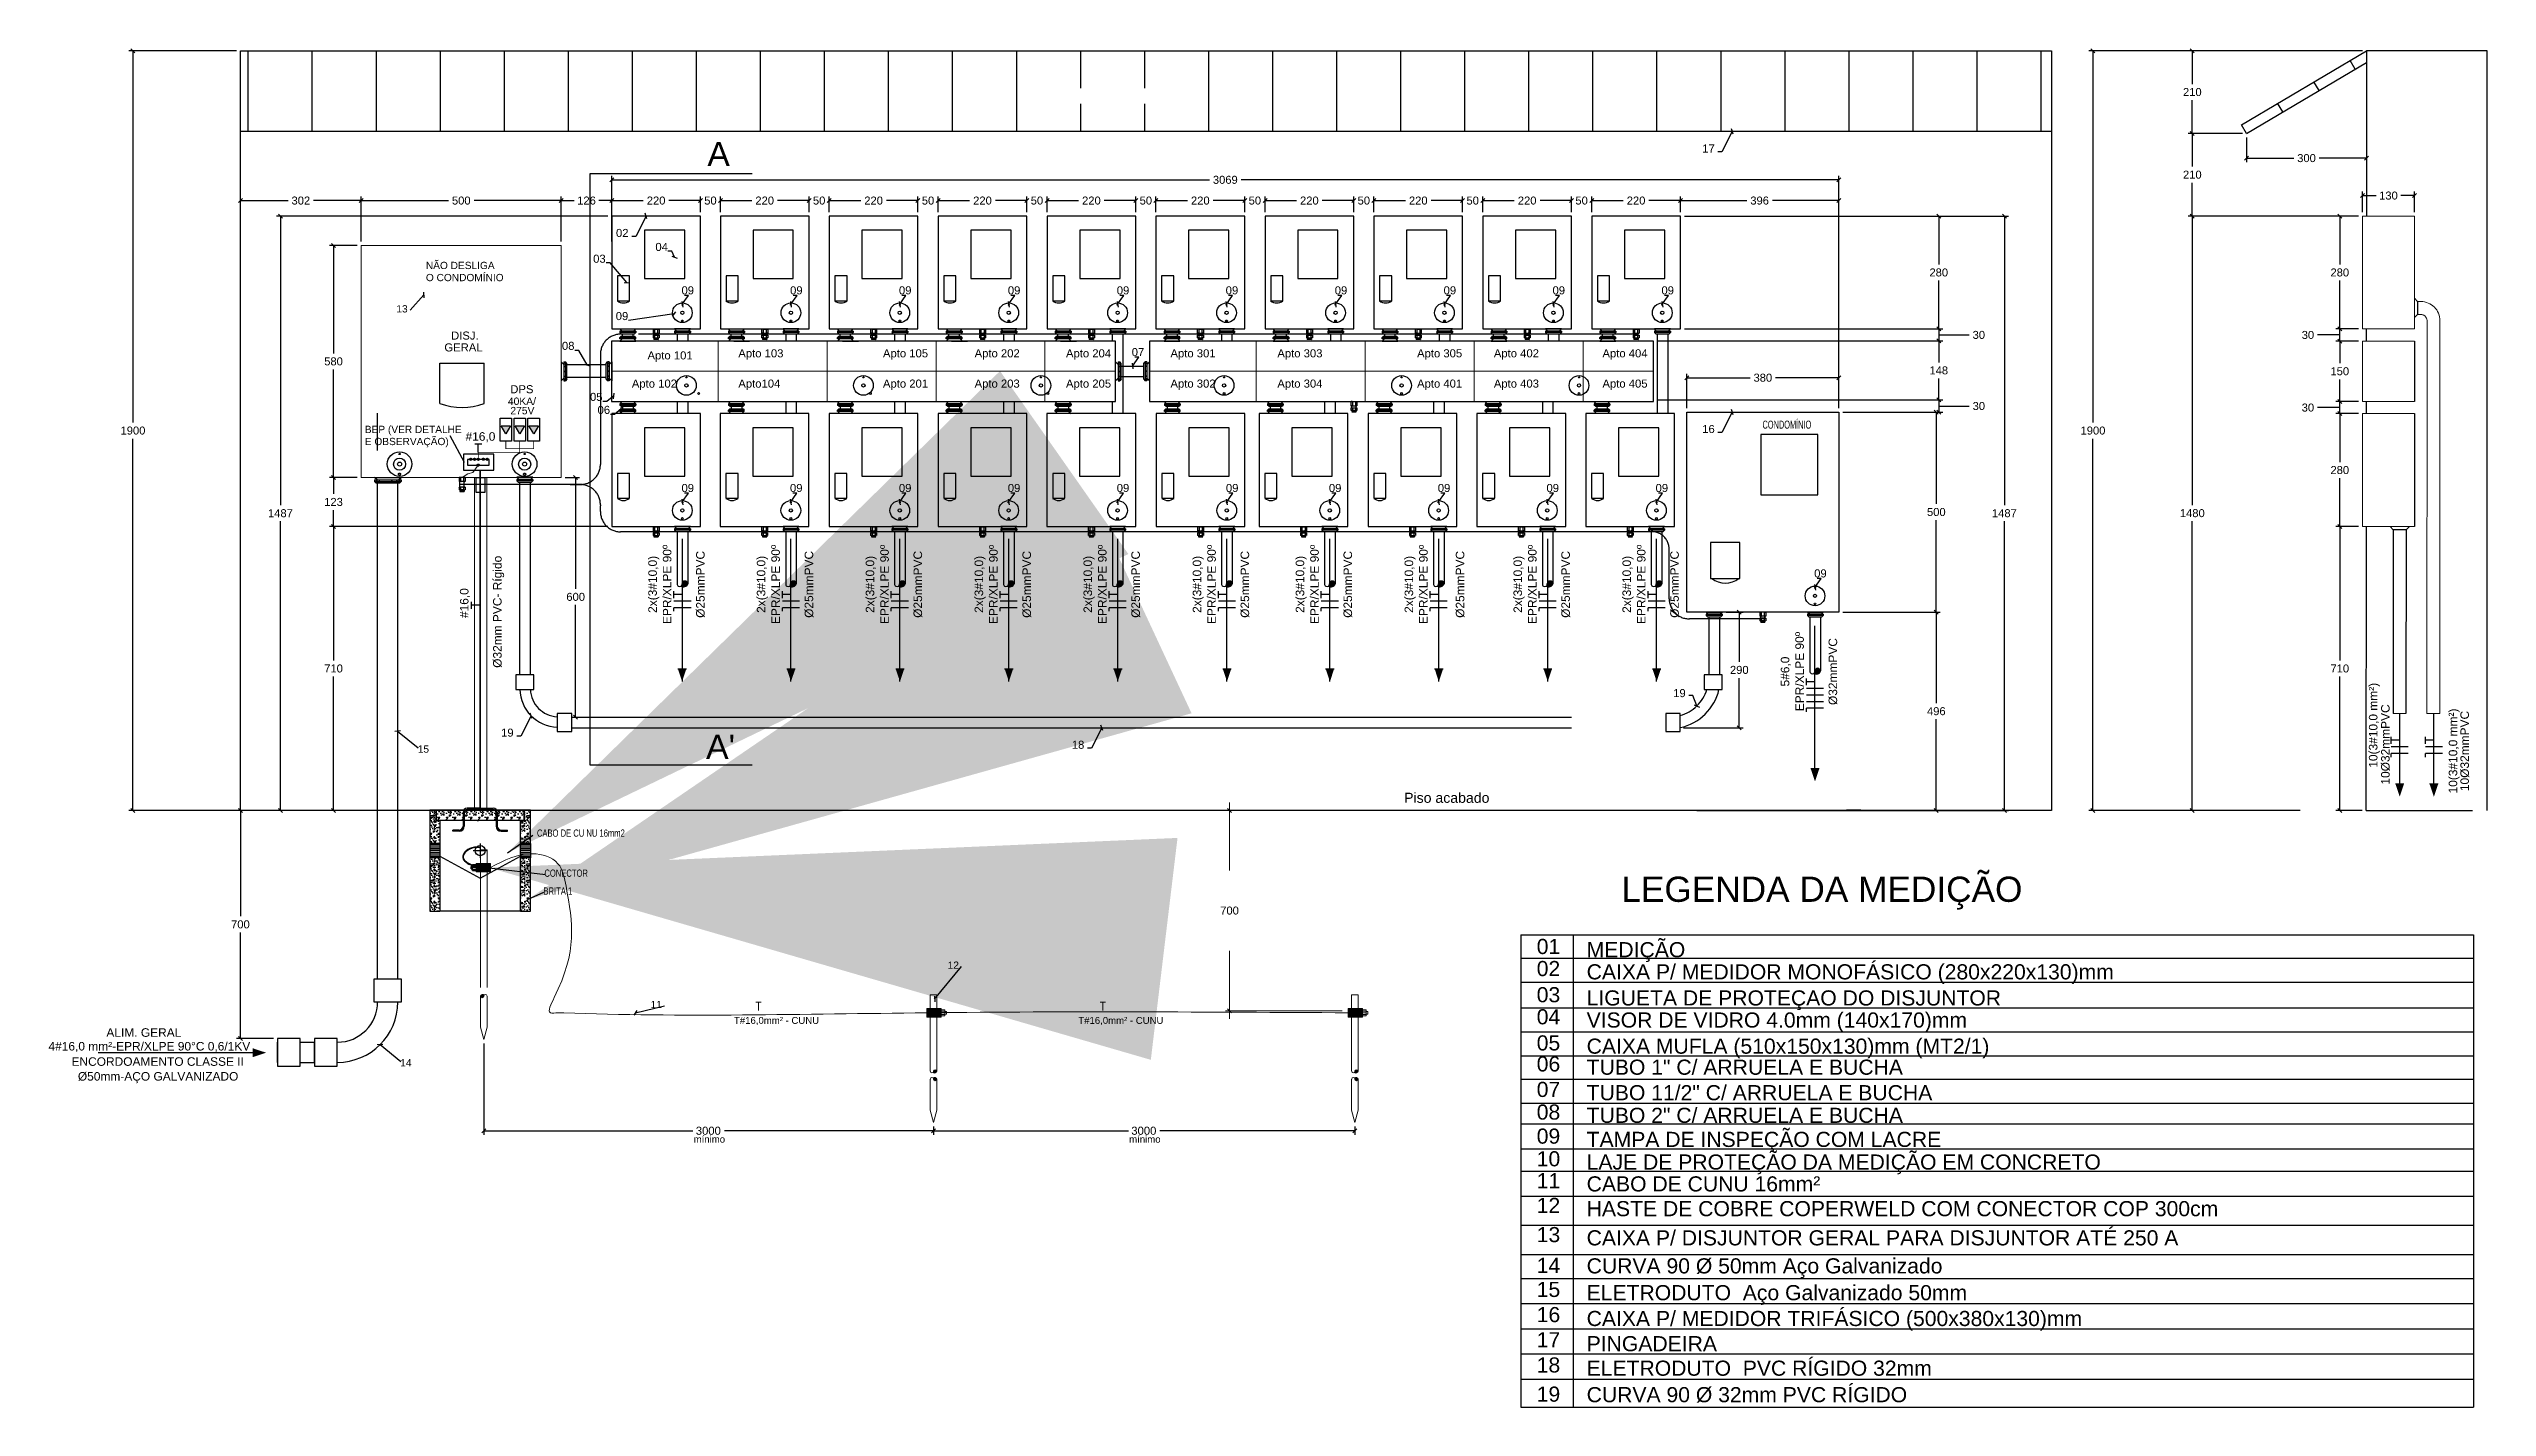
# Model space of a CAD drawing. Header units: inches. Extents: x -3 to 923, y -103 to 154.
# Drawn here: x 256.54 to 262.63, y -90.66 to -87.26 of the extents above; entities that cross this region are included whole.
import ezdxf
from ezdxf.enums import TextEntityAlignment as Align

# ---------------------------------------------------------------- set-up
doc = ezdxf.new("R2010")
doc.units = ezdxf.units.IN
doc.header["$LTSCALE"] = 10
doc.header["$MEASUREMENT"] = 0
doc.linetypes.add('Dashed', pattern=[0.75, 0.5, -0.25])
doc.linetypes.add('HIDDEN', pattern=[0.375, 0.25, -0.125])
doc.layers.get('DEFPOINTS').update_dxf_attribs({"color": 8})
for name, color, linetype in [('AGUA', 7, 'Continuous'), ('Alvenaria', 8, 'Continuous'), ('C04', 4, 'Continuous'), ('Cotas', 1, 'Continuous'), ('DETALHES', 6, 'Continuous'), ('DI-Textos_do_diagrama', 7, 'Continuous'), ('DIMENSIONAMENTO', 5, 'Continuous'), ('EL-Textos_condutos', 7, 'Continuous'), ('PARA-RAIOS', 240, 'Continuous'), ('QUADROS', 7, 'Continuous'), ('QUADROS_E_CAIXAS', 240, 'Continuous'), ('TXT', 7, 'Continuous')]:
    doc.layers.add(name, color=color, linetype=linetype)
doc.layers.add('EL-Condutos', color=4, linetype='Continuous', lineweight=30)
doc.layers.add('TEXTO', color=2, linetype='Continuous', lineweight=20)
doc.layers.add('VP', color=1, linetype='Continuous', plot=False)
doc.styles.add('Arial', font='arial.ttf')
doc.dimstyles.new('10', dxfattribs={"dimtxt": 0.02, "dimasz": 0.01, "dimexe": 0.01, "dimexo": 0.01, "dimgap": 0.09, "dimtad": 0, "dimtih": 1, "dimtoh": 1, "dimdec": 0, "dimlfac": 1000, "dimzin": 0, "dimdsep": 46, "dimtxsty": 'Arial', "dimblk": 'OBLIQUE', "dimcen": 0, "dimdle": 0.02, "dimclrt": 7, "dimadec": 0, "dimazin": 0, "dimtfac": 1, "dimtdec": 0, "dimtofl": 0, "dimtmove": 0, "dimatfit": 3, "dimldrblk": 'OBLIQUE', "dimfxl": 0, "dimtolj": 1, "dimtzin": 0, "dimarcsym": 0})
doc.dimstyles.new('RICARDO-1-10', dxfattribs={"dimtxt": 0.02, "dimasz": 0.01, "dimexe": 0.01, "dimexo": 0.01, "dimgap": 0.01, "dimtad": 0, "dimtih": 1, "dimtoh": 1, "dimdec": 0, "dimlfac": 1000, "dimzin": 0, "dimdsep": 46, "dimtxsty": 'Arial', "dimblk": 'OBLIQUE', "dimcen": 0, "dimclrt": 2, "dimadec": 0, "dimazin": 0, "dimtfac": 1, "dimtdec": 0, "dimtofl": 0, "dimtmove": 0, "dimatfit": 3, "dimldrblk": 'CLOSEDBLANK', "dimfxl": 0, "dimtolj": 1, "dimtzin": 0, "dimarcsym": 0})
doc.dimstyles.get("Standard").update_dxf_attribs({"dimtxt": 0.18, "dimasz": 0.18, "dimexe": 0.18, "dimexo": 0.0625, "dimgap": 0.09, "dimtad": 0, "dimtih": 1, "dimtoh": 1, "dimdec": 4, "dimzin": 0, "dimdsep": 46, "dimtxsty": 'Standard', "dimcen": 0.09, "dimadec": 0, "dimazin": 0, "dimtfac": 1, "dimtdec": 4, "dimtofl": 0, "dimtmove": 0, "dimatfit": 3, "dimfxl": 0, "dimtolj": 1, "dimtzin": 0, "dimarcsym": 0})

msp = doc.modelspace()

# ---------------------------------------------------------------- texts
at = {"layer": 'Cotas', "color": 7, "linetype": 'Continuous', "style": 'Arial'}
for s, height, p in [('LEGENDA DA MEDIÇÃO', 0.063043, (260.4689, -89.3918)), ('01', 0.03783, (260.2573, -89.5223)), ('MEDIÇÃO', 0.03783, (260.3822, -89.5304)), ('02', 0.03783, (260.2573, -89.5775)), ('CAIXA P/ MEDIDOR MONOFÁSICO (280x220x130)mm', 0.037826, (260.3822, -89.5857)), ('03', 0.03783, (260.2573, -89.6429)), ('LIGUETA DE PROTEÇAO DO DISJUNTOR', 0.037826, (260.3822, -89.651)), ('04', 0.03783, (260.2573, -89.6981)), ('VISOR DE VIDRO 4.0mm (140x170)mm', 0.037826, (260.3822, -89.7062)), ('05', 0.03783, (260.2573, -89.7635)), ('CAIXA MUFLA (510x150x130)mm (MT2/1)', 0.037826, (260.3822, -89.7716)), ('06', 0.03783, (260.2573, -89.816)), ('TUBO 1" C/ ARRUELA E BUCHA', 0.037826, (260.3822, -89.8242)), ('07', 0.03783, (260.2573, -89.8798)), ('TUBO 11/2" C/ ARRUELA E BUCHA', 0.037826, (260.3822, -89.888)), ('08', 0.03783, (260.2573, -89.9364)), ('TUBO 2" C/ ARRUELA E BUCHA', 0.037826, (260.3822, -89.9446)), ('09', 0.03783, (260.2573, -89.9966)), ('TAMPA DE INSPEÇÃO COM LACRE', 0.037826, (260.3822, -90.0048)), ('10', 0.03783, (260.2573, -90.0532)), ('LAJE DE PROTEÇÃO DA MEDIÇÃO EM CONCRETO', 0.037826, (260.3822, -90.0614)), ('11', 0.03783, (260.2573, -90.108)), ('CABO DE CUNU 16mm²', 0.037826, (260.3822, -90.1161)), ('12', 0.03783, (260.2573, -90.1699)), ('HASTE DE COBRE COPERWELD COM CONECTOR COP 300cm', 0.037826, (260.3822, -90.178)), ('13', 0.03783, (260.2573, -90.2429)), ('CAIXA P/ DISJUNTOR GERAL PARA DISJUNTOR ATÉ 250 A', 0.037826, (260.3822, -90.251)), ('14', 0.03783, (260.2573, -90.3199)), ('CURVA 90 Ø 50mm Aço Galvanizado', 0.037826, (260.3822, -90.3211)), ('15', 0.03783, (260.2573, -90.38)), ('ELETRODUTO  Aço Galvanizado 50mm', 0.037826, (260.3822, -90.3881)), ('16', 0.03783, (260.2573, -90.443)), ('CAIXA P/ MEDIDOR TRIFÁSICO (500x380x130)mm', 0.037826, (260.3822, -90.4527)), ('17', 0.03783, (260.2573, -90.5059)), ('PINGADEIRA', 0.03783, (260.3822, -90.5157)), ('18', 0.03783, (260.2573, -90.5689)), ('ELETRODUTO  PVC RÍGIDO 32mm', 0.037826, (260.3822, -90.577)), ('19', 0.03783, (260.2573, -90.6419)), ('CURVA 90 Ø 32mm PVC RÍGIDO', 0.037826, (260.3822, -90.6432))]:
    msp.add_text(s, height=height, dxfattribs=at).set_placement(p)
at = {"layer": 'Cotas', "color": 7, "linetype": 'Continuous', "lineweight": 0, "style": 'Arial'}
for s, insert, char_height, attachment_point in [('17', (260.7025, -87.5177), 0.02017, 9), ('02', (257.9861, -87.7293), 0.02017, 9), ('04', (258.0846, -87.7642), 0.02017, 9), ('03', (257.9289, -87.7937), 0.02017, 9), ('09', (258.1499, -87.8728), 0.02017, 9), ('09', (258.4214, -87.8728), 0.02017, 9), ('09', (258.6937, -87.8728), 0.02017, 9), ('09', (258.9661, -87.8728), 0.02017, 9), ('09', (259.2384, -87.8728), 0.02017, 9), ('09', (259.5108, -87.8728), 0.02017, 9), ('09', (259.7835, -87.8728), 0.02017, 9), ('09', (260.0558, -87.8728), 0.02017, 9), ('09', (260.3282, -87.8728), 0.02017, 9), ('09', (260.6005, -87.8728), 0.02017, 9), ('09', (257.9854, -87.9371), 0.02017, 9), ('08', (257.8509, -88.0116), 0.02017, 9), ('07', (259.2758, -88.0272), 0.02017, 9), ('05', (257.9211, -88.1393), 0.02017, 9), ('06', (257.94, -88.1718), 0.02017, 9), ('16', (260.7025, -88.2196), 0.02017, 9), ('09', (258.1499, -88.3671), 0.02017, 9), ('09', (258.4212, -88.3671), 0.02017, 9), ('09', (258.6936, -88.3671), 0.02017, 9), ('09', (258.9659, -88.3671), 0.02017, 9), ('09', (259.2383, -88.3671), 0.02017, 9), ('09', (259.5114, -88.3671), 0.02017, 9), ('09', (259.7689, -88.3671), 0.02017, 9), ('09', (260.0412, -88.3671), 0.02017, 9), ('09', (260.313, -88.3671), 0.02017, 9), ('09', (260.5859, -88.3671), 0.02017, 9), ('09', (260.9825, -88.5807), 0.02017, 9), ('19', (260.6299, -88.8801), 0.02017, 9), ('19', (257.6987, -88.979), 0.02017, 9), ('18', (259.126, -89.0093), 0.02017, 9), ('700', (259.4891, -89.4137), 0.02, 5)]:
    msp.add_mtext(s, dxfattribs=dict(at, insert=insert, char_height=char_height, attachment_point=attachment_point))
at = {"layer": 'Cotas', "color": 7, "linetype": 'Continuous', "char_height": 0.01816, "attachment_point": 6, "style": 'Arial'}
for s, insert in [('13', (257.4337, -87.9088)), ('15', (257.4872, -89.0098)), ('12', (258.8124, -89.5502)), ('11', (258.0694, -89.6486)), ('14', (257.4435, -89.7941))]:
    msp.add_mtext(s, dxfattribs=dict(at, insert=insert))
at = {"layer": 'DI-Textos_do_diagrama', "style": 'Arial'}
for s, p in [('40KA/', (257.7195, -88.1545)), ('275V', (257.7207, -88.178))]:
    msp.add_text(s, height=0.01846, dxfattribs=at).set_placement(p, align=Align.BOTTOM_CENTER)
at = {"layer": 'DI-Textos_do_diagrama', "linetype": 'Continuous', "style": 'Arial'}
for s, height, p in [('#16,0', 0.02136, (257.6158, -88.245)), ('4#16,0 mm²-EPR/XLPE 90°C 0,6/1KV', 0.021364, (256.7878, -89.77)), ('ENCORDOAMENTO CLASSE II', 0.021364, (256.8087, -89.8083)), ('%%C50mm-AÇO GALVANIZADO', 0.021364, (256.8097, -89.8453))]:
    msp.add_text(s, height=height, dxfattribs=at).set_placement(p, align=Align.BOTTOM_CENTER)
for s, height, p in [('%%C32mm PVC- Rígido', 0.021364, (257.6751, -88.6664)), ('2x(3#10,0)', 0.02136, (258.0633, -88.5978)), ('EPR/XLPE 90º', 0.021364, (258.0997, -88.5978)), ('%%C25mmPVC', 0.02136, (258.1829, -88.5978)), ('2x(3#10,0)', 0.02136, (258.3347, -88.5978)), ('EPR/XLPE 90º', 0.021364, (258.371, -88.5978)), ('%%C25mmPVC', 0.02136, (258.4543, -88.5978)), ('2x(3#10,0)', 0.02136, (258.607, -88.5978)), ('EPR/XLPE 90º', 0.021364, (258.6434, -88.5978)), ('%%C25mmPVC', 0.02136, (258.7266, -88.5978)), ('2x(3#10,0)', 0.02136, (258.8793, -88.5978)), ('EPR/XLPE 90º', 0.021364, (258.9157, -88.5978)), ('%%C25mmPVC', 0.02136, (258.999, -88.5978)), ('2x(3#10,0)', 0.02136, (259.1517, -88.5978)), ('EPR/XLPE 90º', 0.021364, (259.188, -88.5978)), ('%%C25mmPVC', 0.02136, (259.2713, -88.5978)), ('2x(3#10,0)', 0.02136, (259.4248, -88.5978)), ('EPR/XLPE 90º', 0.021364, (259.4612, -88.5978)), ('%%C25mmPVC', 0.02136, (259.5445, -88.5978)), ('2x(3#10,0)', 0.02136, (259.6823, -88.5978)), ('EPR/XLPE 90º', 0.021364, (259.7187, -88.5978)), ('%%C25mmPVC', 0.02136, (259.8019, -88.5978)), ('2x(3#10,0)', 0.02136, (259.9547, -88.5978)), ('EPR/XLPE 90º', 0.021364, (259.991, -88.5978)), ('%%C25mmPVC', 0.02136, (260.0827, -88.5978)), ('2x(3#10,0)', 0.02136, (260.227, -88.5978)), ('EPR/XLPE 90º', 0.021364, (260.2634, -88.5978)), ('%%C25mmPVC', 0.02136, (260.3466, -88.5978)), ('2x(3#10,0)', 0.02136, (260.4994, -88.5978)), ('EPR/XLPE 90º', 0.021364, (260.5357, -88.5978)), ('%%C25mmPVC', 0.02136, (260.619, -88.5978)), ('#16,0', 0.02136, (257.5923, -88.6447)), ('EPR/XLPE 90º', 0.021364, (260.9318, -88.8158)), ('5#6,0', 0.02136, (260.8954, -88.8158)), ('%%C32mmPVC', 0.02136, (261.015, -88.8158)), ('10(3#10,0 mm²)', 0.021364, (262.3662, -88.9502)), ('10%%C32mmPVC', 0.021364, (262.3967, -88.9982)), ('10(3#10,0 mm²)', 0.021364, (262.5658, -89.0145)), ('10%%C32mmPVC', 0.021364, (262.595, -89.0145))]:
    msp.add_text(s, height=height, rotation=90, dxfattribs=at).set_placement(p, align=Align.BOTTOM_CENTER)
for s, height, p in [('T#16,0mm² - CUNU', 0.017148, (258.2498, -89.7021)), ('T#16,0mm² - CUNU', 0.017148, (259.1109, -89.7021)), ('ALIM. GERAL', 0.021364, (256.6803, -89.7357)), ('mínimo', 0.01715, (258.149, -89.9992)), ('mínimo', 0.01715, (259.2381, -89.9992))]:
    msp.add_text(s, height=height, dxfattribs=at).set_placement(p, align=Align.BOTTOM_LEFT)
at = {"layer": 'DIMENSIONAMENTO', "color": 7, "linetype": 'Continuous', "char_height": 0.018157, "attachment_point": 4, "style": 'Arial'}
for s, insert in [('NÃO DESLIGA \\PO CONDOMÍNIO', (257.4793, -87.8154)), ('BEP (VER DETALHE\\PE OBSERVAÇÃO)', (257.3266, -88.2281))]:
    msp.add_mtext(s, dxfattribs=dict(at, insert=insert))
at = {"layer": 'PARA-RAIOS', "color": 7, "style": 'Arial', "width": 0.75}
for s, height, p in [('CABO DE CU NU 16mm2', 0.018157, (257.7571, -89.2289)), ('CONECTOR', 0.01816, (257.7757, -89.3291)), ('BRITA 1', 0.01816, (257.7734, -89.3738))]:
    msp.add_text(s, height=height, dxfattribs=at).set_placement(p)
at = {"layer": 'QUADROS_E_CAIXAS', "color": 7, "style": 'Arial'}
for s, height, p in [('A', 0.0605, (258.1832, -87.5517)), ('GERAL', 0.02017, (257.5256, -88.0152)), ('DISJ.', 0.02017, (257.5423, -87.9856)), ('Apto 101', 0.02017, (258.0336, -88.0352)), ('Apto 103', 0.02017, (258.2607, -88.03)), ('Apto 105', 0.02017, (258.6224, -88.03)), ('Apto 202', 0.02017, (258.8516, -88.03)), ('Apto 204', 0.02017, (259.0801, -88.03)), ('Apto 301', 0.02017, (259.3414, -88.03)), ('Apto 303', 0.02017, (259.6087, -88.03)), ('Apto 305', 0.02017, (259.9581, -88.03)), ('Apto 402', 0.02017, (260.1501, -88.03)), ('Apto 404', 0.02017, (260.4217, -88.03)), ('DPS', 0.02017, (257.6904, -88.1198)), ('Apto 102', 0.02017, (257.9944, -88.1057)), ('Apto104', 0.02017, (258.2607, -88.1057)), ('Apto 201', 0.02017, (258.6224, -88.1057)), ('Apto 203', 0.02017, (258.8516, -88.1057)), ('Apto 205', 0.02017, (259.0801, -88.1057)), ('Apto 302', 0.02017, (259.3414, -88.1057)), ('Apto 304', 0.02017, (259.6087, -88.1057)), ('Apto 401', 0.02017, (259.9581, -88.1057)), ('Apto 403', 0.02017, (260.1501, -88.1057)), ('Apto 405', 0.02017, (260.4217, -88.1057)), ("A'", 0.06052, (258.18, -89.0343))]:
    msp.add_text(s, height=height, dxfattribs=at).set_placement(p)
at = {"layer": 'QUADROS_E_CAIXAS', "insert": (260.1391, -89.1317), "char_height": 0.025217, "attachment_point": 6, "style": 'Arial'}
msp.add_mtext('\\A1;\\C7;Piso acabado', dxfattribs=at)
at = {"layer": 'TEXTO', "style": 'Arial', "width": 0.6}
msp.add_text('CONDOMÍNIO', height=0.02017, dxfattribs=at).set_placement((260.8219, -88.2084))
at = {"layer": 'TXT', "style": 'Arial'}
for p in [(258.1543, -89.9743), (259.2434, -89.9743)]:
    msp.add_text('3000', height=0.02017, dxfattribs=at).set_placement(p)
at = {"layer": 'TXT', "color": 2, "char_height": 0.02, "attachment_point": 5, "style": 'Arial'}
for s, insert in [('210', (261.8968, -87.3666)), ('210', (261.8968, -87.5732)), ('220', (258.0551, -87.638)), ('220', (258.3266, -87.638)), ('220', (258.599, -87.638)), ('220', (258.8713, -87.638)), ('220', (259.1437, -87.638)), ('220', (259.416, -87.638)), ('50', (259.5524, -87.638)), ('220', (259.6887, -87.638)), ('220', (259.9611, -87.638)), ('220', (260.2334, -87.638)), ('220', (260.5058, -87.638)), ('280', (261.2627, -87.8178)), ('280', (262.2656, -87.8178)), ('150', (262.2656, -88.0649)), ('280', (262.2656, -88.312)), ('1480', (261.8968, -88.4198)), ('700', (257.0155, -89.4482))]:
    msp.add_mtext(s, dxfattribs=dict(at, insert=insert))

# ---------------------------------------------------------------- blocks, each defined once
blk = doc.blocks.new('_Oblique')
at = {"color": 0, "linetype": 'ByBlock', "lineweight": -2}
blk.add_line((-0.5, -0.5), (0.5, 0.5), dxfattribs=at)
blk = doc.blocks.new('*D15')
at = {"layer": 'DEFPOINTS', "color": 0, "transparency": 16777216}
for p in [(260.6167, -87.6765), (261.0128, -87.638), (261.0128, -88.1669)]:
    blk.add_point(p, dxfattribs=at)
at = {"layer": 'TXT', "color": 0, "lineweight": -2, "transparency": 16777216}
for p, q in [((260.6167, -87.6665), (260.6167, -87.628)), ((261.0128, -88.1569), (261.0128, -87.628)), ((260.6167, -87.638), (260.7827, -87.638)), ((261.0128, -87.638), (260.8468, -87.638))]:
    blk.add_line(p, q, dxfattribs=at)
at = {"layer": 'TXT', "color": 0, "lineweight": -2, "transparency": 16777216, "xscale": 0.01, "yscale": 0.01, "zscale": 0.01, "rotation": 180}
blk.add_blockref('_Oblique', (260.6167, -87.638), dxfattribs=at)
at = {"layer": 'TXT', "color": 0, "lineweight": -2, "transparency": 16777216, "xscale": 0.01, "yscale": 0.01, "zscale": 0.01}
blk.add_blockref('_Oblique', (261.0128, -87.638), dxfattribs=at)
at = {"layer": 'TXT', "color": 2, "transparency": 16777216, "insert": (260.8148, -87.638), "char_height": 0.02, "attachment_point": 5, "style": 'Arial'}
blk.add_mtext('\\A1;396', dxfattribs=at)
blk = doc.blocks.new('_ClosedBlank')
at = {"color": 0, "linetype": 'ByBlock', "lineweight": -2}
for p, q in [((-1, 0.17), (0, 0)), ((-1, 0.17), (-1, -0.17)), ((0, 0), (-1, -0.17))]:
    blk.add_line(p, q, dxfattribs=at)
blk = doc.blocks.new('*D22')
at = {"layer": 'DEFPOINTS', "color": 0, "transparency": 16777216}
for p in [(257.3178, -87.638), (257.3178, -87.7502), (257.8178, -87.7502)]:
    blk.add_point(p, dxfattribs=at)
at = {"layer": 'TXT', "color": 0, "lineweight": -2, "transparency": 16777216}
for p, q in [((257.3178, -87.7402), (257.3178, -87.628)), ((257.8178, -87.7402), (257.8178, -87.628)), ((257.3178, -87.638), (257.5357, -87.638)), ((257.8178, -87.638), (257.5998, -87.638))]:
    blk.add_line(p, q, dxfattribs=at)
at = {"layer": 'TXT', "color": 0, "lineweight": -2, "transparency": 16777216, "xscale": 0.01, "yscale": 0.01, "zscale": 0.01, "rotation": 180}
blk.add_blockref('_Oblique', (257.3178, -87.638), dxfattribs=at)
at = {"layer": 'TXT', "color": 0, "lineweight": -2, "transparency": 16777216, "xscale": 0.01, "yscale": 0.01, "zscale": 0.01}
blk.add_blockref('_Oblique', (257.8178, -87.638), dxfattribs=at)
at = {"layer": 'TXT', "color": 2, "transparency": 16777216, "insert": (257.5678, -87.638), "char_height": 0.02, "attachment_point": 5, "style": 'Arial'}
blk.add_mtext('\\A1;500', dxfattribs=at)
blk = doc.blocks.new('*D23')
at = {"layer": 'DEFPOINTS', "color": 0, "transparency": 16777216}
for p in [(257.3178, -87.7502), (257.2484, -88.3302), (257.3178, -88.3302)]:
    blk.add_point(p, dxfattribs=at)
at = {"layer": 'TXT', "color": 0, "lineweight": -2, "transparency": 16777216}
for p, q in [((257.3078, -87.7502), (257.2384, -87.7502)), ((257.2484, -87.7502), (257.2484, -88.02)), ((257.2484, -88.3302), (257.2484, -88.0604)), ((257.3078, -88.3302), (257.2384, -88.3302))]:
    blk.add_line(p, q, dxfattribs=at)
at = {"layer": 'TXT', "color": 0, "lineweight": -2, "transparency": 16777216, "xscale": 0.01, "yscale": 0.01, "zscale": 0.01}
for p, rotation in [((257.2484, -87.7502), 90), ((257.2484, -88.3302), 270)]:
    blk.add_blockref('_Oblique', p, dxfattribs=dict(at, rotation=rotation))
at = {"layer": 'TXT', "color": 2, "transparency": 16777216, "insert": (257.2484, -88.0402), "char_height": 0.02, "attachment_point": 5, "style": 'Arial'}
blk.add_mtext('\\A1;580', dxfattribs=at)
blk = doc.blocks.new('*D24')
at = {"layer": 'DEFPOINTS', "color": 0, "transparency": 16777216}
for p in [(259.2546, -87.6765), (259.305, -87.638), (259.305, -87.6765)]:
    blk.add_point(p, dxfattribs=at)
at = {"layer": 'TXT', "color": 0, "lineweight": -2, "transparency": 16777216}
for p, q in [((259.2546, -87.6665), (259.2546, -87.628)), ((259.305, -87.6665), (259.305, -87.628)), ((259.2546, -87.638), (259.2446, -87.638)), ((259.305, -87.638), (259.315, -87.638))]:
    blk.add_line(p, q, dxfattribs=at)
at = {"layer": 'TXT', "color": 0, "lineweight": -2, "transparency": 16777216, "xscale": 0.01, "yscale": 0.01, "zscale": 0.01}
blk.add_blockref('_Oblique', (259.2546, -87.638), dxfattribs=at)
at = {"layer": 'TXT', "color": 0, "lineweight": -2, "transparency": 16777216, "xscale": 0.01, "yscale": 0.01, "zscale": 0.01, "rotation": 180}
blk.add_blockref('_Oblique', (259.305, -87.638), dxfattribs=at)
at = {"layer": 'TXT', "color": 2, "transparency": 16777216, "insert": (259.2798, -87.638), "char_height": 0.02, "attachment_point": 5, "style": 'Arial'}
blk.add_mtext('\\A1;50', dxfattribs=at)
blk = doc.blocks.new('*D25')
at = {"layer": 'DEFPOINTS', "color": 0, "transparency": 16777216}
for p in [(257.9442, -87.638), (257.8178, -87.7502), (257.9442, -87.7502)]:
    blk.add_point(p, dxfattribs=at)
at = {"layer": 'TXT', "color": 0, "lineweight": -2, "transparency": 16777216}
for p, q in [((257.8178, -87.7402), (257.8178, -87.628)), ((257.9442, -87.7402), (257.9442, -87.628)), ((257.8178, -87.638), (257.8498, -87.638)), ((257.9442, -87.638), (257.9121, -87.638))]:
    blk.add_line(p, q, dxfattribs=at)
at = {"layer": 'TXT', "color": 0, "lineweight": -2, "transparency": 16777216, "xscale": 0.01, "yscale": 0.01, "zscale": 0.01, "rotation": 180}
blk.add_blockref('_Oblique', (257.8178, -87.638), dxfattribs=at)
at = {"layer": 'TXT', "color": 0, "lineweight": -2, "transparency": 16777216, "xscale": 0.01, "yscale": 0.01, "zscale": 0.01}
blk.add_blockref('_Oblique', (257.9442, -87.638), dxfattribs=at)
at = {"layer": 'TXT', "color": 2, "transparency": 16777216, "insert": (257.881, -87.638), "char_height": 0.02, "attachment_point": 5, "style": 'Arial'}
blk.add_mtext('\\A1;126', dxfattribs=at)
blk = doc.blocks.new('*D26')
at = {"layer": 'DEFPOINTS', "color": 0, "transparency": 16777216}
for p in [(258.1661, -87.6765), (258.2157, -87.638), (258.2157, -87.6765)]:
    blk.add_point(p, dxfattribs=at)
at = {"layer": 'TXT', "color": 0, "lineweight": -2, "transparency": 16777216}
for p, q in [((258.1661, -87.6665), (258.1661, -87.628)), ((258.2157, -87.6665), (258.2157, -87.628)), ((258.1661, -87.638), (258.1561, -87.638)), ((258.2157, -87.638), (258.2257, -87.638))]:
    blk.add_line(p, q, dxfattribs=at)
at = {"layer": 'TXT', "color": 0, "lineweight": -2, "transparency": 16777216, "xscale": 0.01, "yscale": 0.01, "zscale": 0.01}
blk.add_blockref('_Oblique', (258.1661, -87.638), dxfattribs=at)
at = {"layer": 'TXT', "color": 0, "lineweight": -2, "transparency": 16777216, "xscale": 0.01, "yscale": 0.01, "zscale": 0.01, "rotation": 180}
blk.add_blockref('_Oblique', (258.2157, -87.638), dxfattribs=at)
at = {"layer": 'TXT', "color": 2, "transparency": 16777216, "insert": (258.1909, -87.638), "char_height": 0.02, "attachment_point": 5, "style": 'Arial'}
blk.add_mtext('\\A1;50', dxfattribs=at)
blk = doc.blocks.new('*D27')
at = {"layer": 'DEFPOINTS', "color": 0, "transparency": 16777216}
for p in [(258.4376, -87.6765), (258.488, -87.638), (258.488, -87.6765)]:
    blk.add_point(p, dxfattribs=at)
at = {"layer": 'TXT', "color": 0, "lineweight": -2, "transparency": 16777216}
for p, q in [((258.4376, -87.6665), (258.4376, -87.628)), ((258.488, -87.6665), (258.488, -87.628)), ((258.4376, -87.638), (258.4276, -87.638)), ((258.488, -87.638), (258.498, -87.638))]:
    blk.add_line(p, q, dxfattribs=at)
at = {"layer": 'TXT', "color": 0, "lineweight": -2, "transparency": 16777216, "xscale": 0.01, "yscale": 0.01, "zscale": 0.01}
blk.add_blockref('_Oblique', (258.4376, -87.638), dxfattribs=at)
at = {"layer": 'TXT', "color": 0, "lineweight": -2, "transparency": 16777216, "xscale": 0.01, "yscale": 0.01, "zscale": 0.01, "rotation": 180}
blk.add_blockref('_Oblique', (258.488, -87.638), dxfattribs=at)
at = {"layer": 'TXT', "color": 2, "transparency": 16777216, "insert": (258.4628, -87.638), "char_height": 0.02, "attachment_point": 5, "style": 'Arial'}
blk.add_mtext('\\A1;50', dxfattribs=at)
blk = doc.blocks.new('*D28')
at = {"layer": 'DEFPOINTS', "color": 0, "transparency": 16777216}
for p in [(258.7099, -87.6765), (258.7603, -87.638), (258.7603, -87.6765)]:
    blk.add_point(p, dxfattribs=at)
at = {"layer": 'TXT', "color": 0, "lineweight": -2, "transparency": 16777216}
for p, q in [((258.7099, -87.6665), (258.7099, -87.628)), ((258.7603, -87.6665), (258.7603, -87.628)), ((258.7099, -87.638), (258.6999, -87.638)), ((258.7603, -87.638), (258.7703, -87.638))]:
    blk.add_line(p, q, dxfattribs=at)
at = {"layer": 'TXT', "color": 0, "lineweight": -2, "transparency": 16777216, "xscale": 0.01, "yscale": 0.01, "zscale": 0.01}
blk.add_blockref('_Oblique', (258.7099, -87.638), dxfattribs=at)
at = {"layer": 'TXT', "color": 0, "lineweight": -2, "transparency": 16777216, "xscale": 0.01, "yscale": 0.01, "zscale": 0.01, "rotation": 180}
blk.add_blockref('_Oblique', (258.7603, -87.638), dxfattribs=at)
at = {"layer": 'TXT', "color": 2, "transparency": 16777216, "insert": (258.7351, -87.638), "char_height": 0.02, "attachment_point": 5, "style": 'Arial'}
blk.add_mtext('\\A1;50', dxfattribs=at)
blk = doc.blocks.new('*D29')
at = {"layer": 'DEFPOINTS', "color": 0, "transparency": 16777216}
for p in [(258.9823, -87.6765), (259.0327, -87.638), (259.0327, -87.6765)]:
    blk.add_point(p, dxfattribs=at)
at = {"layer": 'TXT', "color": 0, "lineweight": -2, "transparency": 16777216}
for p, q in [((258.9823, -87.6665), (258.9823, -87.628)), ((259.0327, -87.6665), (259.0327, -87.628)), ((258.9823, -87.638), (258.9723, -87.638)), ((259.0327, -87.638), (259.0427, -87.638))]:
    blk.add_line(p, q, dxfattribs=at)
at = {"layer": 'TXT', "color": 0, "lineweight": -2, "transparency": 16777216, "xscale": 0.01, "yscale": 0.01, "zscale": 0.01}
blk.add_blockref('_Oblique', (258.9823, -87.638), dxfattribs=at)
at = {"layer": 'TXT', "color": 0, "lineweight": -2, "transparency": 16777216, "xscale": 0.01, "yscale": 0.01, "zscale": 0.01, "rotation": 180}
blk.add_blockref('_Oblique', (259.0327, -87.638), dxfattribs=at)
at = {"layer": 'TXT', "color": 2, "transparency": 16777216, "insert": (259.0075, -87.638), "char_height": 0.02, "attachment_point": 5, "style": 'Arial'}
blk.add_mtext('\\A1;50', dxfattribs=at)
blk = doc.blocks.new('*D30')
at = {"layer": 'DEFPOINTS', "color": 0, "transparency": 16777216}
for p in [(259.7997, -87.6765), (259.8501, -87.638), (259.8501, -87.6765)]:
    blk.add_point(p, dxfattribs=at)
at = {"layer": 'TXT', "color": 0, "lineweight": -2, "transparency": 16777216}
for p, q in [((259.7997, -87.6665), (259.7997, -87.628)), ((259.8501, -87.6665), (259.8501, -87.628)), ((259.7997, -87.638), (259.7897, -87.638)), ((259.8501, -87.638), (259.8601, -87.638))]:
    blk.add_line(p, q, dxfattribs=at)
at = {"layer": 'TXT', "color": 0, "lineweight": -2, "transparency": 16777216, "xscale": 0.01, "yscale": 0.01, "zscale": 0.01}
blk.add_blockref('_Oblique', (259.7997, -87.638), dxfattribs=at)
at = {"layer": 'TXT', "color": 0, "lineweight": -2, "transparency": 16777216, "xscale": 0.01, "yscale": 0.01, "zscale": 0.01, "rotation": 180}
blk.add_blockref('_Oblique', (259.8501, -87.638), dxfattribs=at)
at = {"layer": 'TXT', "color": 2, "transparency": 16777216, "insert": (259.8249, -87.638), "char_height": 0.02, "attachment_point": 5, "style": 'Arial'}
blk.add_mtext('\\A1;50', dxfattribs=at)
blk = doc.blocks.new('*D31')
at = {"layer": 'DEFPOINTS', "color": 0, "transparency": 16777216}
for p in [(260.072, -87.6765), (260.1225, -87.638), (260.1225, -87.6765)]:
    blk.add_point(p, dxfattribs=at)
at = {"layer": 'TXT', "color": 0, "lineweight": -2, "transparency": 16777216}
for p, q in [((260.072, -87.6665), (260.072, -87.628)), ((260.1225, -87.6665), (260.1225, -87.628)), ((260.072, -87.638), (260.062, -87.638)), ((260.1225, -87.638), (260.1325, -87.638))]:
    blk.add_line(p, q, dxfattribs=at)
at = {"layer": 'TXT', "color": 0, "lineweight": -2, "transparency": 16777216, "xscale": 0.01, "yscale": 0.01, "zscale": 0.01}
blk.add_blockref('_Oblique', (260.072, -87.638), dxfattribs=at)
at = {"layer": 'TXT', "color": 0, "lineweight": -2, "transparency": 16777216, "xscale": 0.01, "yscale": 0.01, "zscale": 0.01, "rotation": 180}
blk.add_blockref('_Oblique', (260.1225, -87.638), dxfattribs=at)
at = {"layer": 'TXT', "color": 2, "transparency": 16777216, "insert": (260.0972, -87.638), "char_height": 0.02, "attachment_point": 5, "style": 'Arial'}
blk.add_mtext('\\A1;50', dxfattribs=at)
blk = doc.blocks.new('*D32')
at = {"layer": 'DEFPOINTS', "color": 0, "transparency": 16777216}
for p in [(260.3444, -87.6765), (260.3948, -87.638), (260.3948, -87.6765)]:
    blk.add_point(p, dxfattribs=at)
at = {"layer": 'TXT', "color": 0, "lineweight": -2, "transparency": 16777216}
for p, q in [((260.3444, -87.6665), (260.3444, -87.628)), ((260.3948, -87.6665), (260.3948, -87.628)), ((260.3444, -87.638), (260.3344, -87.638)), ((260.3948, -87.638), (260.4048, -87.638))]:
    blk.add_line(p, q, dxfattribs=at)
at = {"layer": 'TXT', "color": 0, "lineweight": -2, "transparency": 16777216, "xscale": 0.01, "yscale": 0.01, "zscale": 0.01}
blk.add_blockref('_Oblique', (260.3444, -87.638), dxfattribs=at)
at = {"layer": 'TXT', "color": 0, "lineweight": -2, "transparency": 16777216, "xscale": 0.01, "yscale": 0.01, "zscale": 0.01, "rotation": 180}
blk.add_blockref('_Oblique', (260.3948, -87.638), dxfattribs=at)
at = {"layer": 'TXT', "color": 2, "transparency": 16777216, "insert": (260.3696, -87.638), "char_height": 0.02, "attachment_point": 5, "style": 'Arial'}
blk.add_mtext('\\A1;50', dxfattribs=at)
blk = doc.blocks.new('*D16')
at = {"layer": 'DEFPOINTS', "color": 0, "transparency": 16777216}
for p in [(260.6167, -87.959), (261.1542, -87.9891), (261.2627, -87.9891)]:
    blk.add_point(p, dxfattribs=at)
at = {"layer": 'TXT', "color": 0, "lineweight": -2, "transparency": 16777216}
for p, q in [((260.6267, -87.959), (261.2727, -87.959)), ((261.1642, -87.9891), (261.2727, -87.9891)), ((261.2627, -87.959), (261.2627, -87.9891)), ((261.2627, -87.974), (261.3186, -87.974)), ((261.3186, -87.974), (261.3386, -87.974))]:
    blk.add_line(p, q, dxfattribs=at)
at = {"layer": 'TXT', "color": 0, "lineweight": -2, "transparency": 16777216, "xscale": 0.01, "yscale": 0.01, "zscale": 0.01}
for p, rotation in [((261.2627, -87.959), 90), ((261.2627, -87.9891), 270)]:
    blk.add_blockref('_Oblique', p, dxfattribs=dict(at, rotation=rotation))
at = {"layer": 'TXT', "color": 2, "transparency": 16777216, "insert": (261.3629, -87.974), "char_height": 0.02, "attachment_point": 5, "style": 'Arial'}
blk.add_mtext('\\A1;30', dxfattribs=at)
blk = doc.blocks.new('*D17')
at = {"layer": 'DEFPOINTS', "color": 0, "transparency": 16777216}
for p in [(260.5497, -87.9891), (260.5497, -88.1366), (261.2627, -88.1366)]:
    blk.add_point(p, dxfattribs=at)
at = {"layer": 'TXT', "color": 0, "lineweight": -2, "transparency": 16777216}
for p, q in [((260.5597, -87.9891), (261.2727, -87.9891)), ((261.2627, -87.9891), (261.2627, -88.0426)), ((261.2627, -88.1366), (261.2627, -88.083)), ((260.5597, -88.1366), (261.2727, -88.1366))]:
    blk.add_line(p, q, dxfattribs=at)
at = {"layer": 'TXT', "color": 0, "lineweight": -2, "transparency": 16777216, "xscale": 0.01, "yscale": 0.01, "zscale": 0.01}
for p, rotation in [((261.2627, -87.9891), 90), ((261.2627, -88.1366), 270)]:
    blk.add_blockref('_Oblique', p, dxfattribs=dict(at, rotation=rotation))
at = {"layer": 'TXT', "color": 2, "transparency": 16777216, "insert": (261.2627, -88.0628), "char_height": 0.02, "attachment_point": 5, "style": 'Arial'}
blk.add_mtext('\\A1;148', dxfattribs=at)
blk = doc.blocks.new('*D18')
at = {"layer": 'DEFPOINTS', "color": 0, "transparency": 16777216}
for p in [(261.0128, -88.1669), (261.1542, -88.1366), (261.2627, -88.1669)]:
    blk.add_point(p, dxfattribs=at)
at = {"layer": 'TXT', "color": 0, "lineweight": -2, "transparency": 16777216}
for p, q in [((261.0228, -88.1669), (261.2727, -88.1669)), ((261.1642, -88.1366), (261.2727, -88.1366)), ((261.2627, -88.1366), (261.2627, -88.1669)), ((261.2627, -88.1518), (261.3186, -88.1518)), ((261.3186, -88.1518), (261.3386, -88.1518))]:
    blk.add_line(p, q, dxfattribs=at)
at = {"layer": 'TXT', "color": 0, "lineweight": -2, "transparency": 16777216, "xscale": 0.01, "yscale": 0.01, "zscale": 0.01}
for p, rotation in [((261.2627, -88.1366), 90), ((261.2627, -88.1669), 270)]:
    blk.add_blockref('_Oblique', p, dxfattribs=dict(at, rotation=rotation))
at = {"layer": 'TXT', "color": 2, "transparency": 16777216, "insert": (261.3629, -88.1518), "char_height": 0.02, "attachment_point": 5, "style": 'Arial'}
blk.add_mtext('\\A1;30', dxfattribs=at)
blk = doc.blocks.new('*D19')
at = {"layer": 'DEFPOINTS', "color": 0, "transparency": 16777216}
for p in [(261.0128, -88.1669), (261.2566, -88.6669), (261.2566, -88.6669)]:
    blk.add_point(p, dxfattribs=at)
at = {"layer": 'TXT', "color": 0, "lineweight": -2, "transparency": 16777216}
for p, q in [((261.0228, -88.1669), (261.2666, -88.1669)), ((261.2566, -88.1669), (261.2566, -88.3967)), ((261.2566, -88.6669), (261.2566, -88.4371))]:
    blk.add_line(p, q, dxfattribs=at)
at = {"layer": 'TXT', "color": 0, "lineweight": -2, "transparency": 16777216, "xscale": 0.01, "yscale": 0.01, "zscale": 0.01}
for p, rotation in [((261.2566, -88.1669), 90), ((261.2566, -88.6669), 270)]:
    blk.add_blockref('_Oblique', p, dxfattribs=dict(at, rotation=rotation))
at = {"layer": 'TXT', "color": 2, "transparency": 16777216, "insert": (261.2566, -88.4169), "char_height": 0.02, "attachment_point": 5, "style": 'Arial'}
blk.add_mtext('\\A1;500', dxfattribs=at)
blk = doc.blocks.new('*D20')
at = {"layer": 'DEFPOINTS', "color": 0, "transparency": 16777216}
for p in [(261.0128, -88.6669), (260.6476, -89.1632), (261.2566, -89.1632)]:
    blk.add_point(p, dxfattribs=at)
at = {"layer": 'TXT', "color": 0, "lineweight": -2, "transparency": 16777216}
for p, q in [((261.0228, -88.6669), (261.2666, -88.6669)), ((261.2566, -88.6669), (261.2566, -88.8949)), ((261.2566, -89.1632), (261.2566, -88.9353)), ((260.6576, -89.1632), (261.2666, -89.1632))]:
    blk.add_line(p, q, dxfattribs=at)
at = {"layer": 'TXT', "color": 0, "lineweight": -2, "transparency": 16777216, "xscale": 0.01, "yscale": 0.01, "zscale": 0.01}
for p, rotation in [((261.2566, -88.6669), 90), ((261.2566, -89.1632), 270)]:
    blk.add_blockref('_Oblique', p, dxfattribs=dict(at, rotation=rotation))
at = {"layer": 'TXT', "color": 2, "transparency": 16777216, "insert": (261.2566, -88.9151), "char_height": 0.02, "attachment_point": 5, "style": 'Arial'}
blk.add_mtext('\\A1;496', dxfattribs=at)
blk = doc.blocks.new('*D21')
at = {"layer": 'DEFPOINTS', "color": 0, "transparency": 16777216}
for p in [(261.2352, -87.6765), (261.2352, -89.1632), (261.4268, -89.1632)]:
    blk.add_point(p, dxfattribs=at)
at = {"layer": 'TXT', "color": 0, "lineweight": -2, "transparency": 16777216}
for p, q in [((261.2452, -87.6765), (261.4368, -87.6765)), ((261.4268, -87.6765), (261.4268, -88.3997)), ((261.4268, -89.1632), (261.4268, -88.4401)), ((261.2452, -89.1632), (261.4368, -89.1632))]:
    blk.add_line(p, q, dxfattribs=at)
at = {"layer": 'TXT', "color": 0, "lineweight": -2, "transparency": 16777216, "xscale": 0.01, "yscale": 0.01, "zscale": 0.01}
for p, rotation in [((261.4268, -87.6765), 90), ((261.4268, -89.1632), 270)]:
    blk.add_blockref('_Oblique', p, dxfattribs=dict(at, rotation=rotation))
at = {"layer": 'TXT', "color": 2, "transparency": 16777216, "insert": (261.4268, -88.4199), "char_height": 0.02, "attachment_point": 5, "style": 'Arial'}
blk.add_mtext('\\A1;1487', dxfattribs=at)
blk = doc.blocks.new('*D33')
at = {"layer": 'DEFPOINTS', "color": 0, "transparency": 16777216}
for p in [(257.0155, -87.638), (257.0155, -87.7502), (257.3178, -87.7502)]:
    blk.add_point(p, dxfattribs=at)
at = {"layer": 'TXT', "color": 0, "lineweight": -2, "transparency": 16777216}
for p, q in [((257.0155, -87.7402), (257.0155, -87.628)), ((257.3178, -87.7402), (257.3178, -87.628)), ((257.0155, -87.638), (257.1346, -87.638)), ((257.3178, -87.638), (257.1986, -87.638))]:
    blk.add_line(p, q, dxfattribs=at)
at = {"layer": 'TXT', "color": 0, "lineweight": -2, "transparency": 16777216, "xscale": 0.01, "yscale": 0.01, "zscale": 0.01, "rotation": 180}
blk.add_blockref('_Oblique', (257.0155, -87.638), dxfattribs=at)
at = {"layer": 'TXT', "color": 0, "lineweight": -2, "transparency": 16777216, "xscale": 0.01, "yscale": 0.01, "zscale": 0.01}
blk.add_blockref('_Oblique', (257.3178, -87.638), dxfattribs=at)
at = {"layer": 'TXT', "color": 2, "transparency": 16777216, "insert": (257.1666, -87.638), "char_height": 0.02, "attachment_point": 5, "style": 'Arial'}
blk.add_mtext('\\A1;302', dxfattribs=at)
blk = doc.blocks.new('*D34')
at = {"layer": 'DEFPOINTS', "color": 0, "transparency": 16777216}
for p in [(262.2656, -88.4532), (262.3223, -88.4532), (262.3317, -89.1631)]:
    blk.add_point(p, dxfattribs=at)
at = {"layer": 'TXT', "color": 0, "lineweight": -2, "transparency": 16777216}
for p, q in [((262.3123, -88.4532), (262.2556, -88.4532)), ((262.2656, -88.4532), (262.2656, -88.788)), ((262.2656, -89.1631), (262.2656, -88.8284)), ((262.3217, -89.1631), (262.2556, -89.1631))]:
    blk.add_line(p, q, dxfattribs=at)
at = {"layer": 'TXT', "color": 0, "lineweight": -2, "transparency": 16777216, "xscale": 0.01, "yscale": 0.01, "zscale": 0.01}
for p, rotation in [((262.2656, -88.4532), 90), ((262.2656, -89.1631), 270)]:
    blk.add_blockref('_Oblique', p, dxfattribs=dict(at, rotation=rotation))
at = {"layer": 'TXT', "color": 2, "transparency": 16777216, "insert": (262.2656, -88.8082), "char_height": 0.02, "attachment_point": 5, "style": 'Arial'}
blk.add_mtext('\\A1;710', dxfattribs=at)
blk = doc.blocks.new('*D35')
at = {"layer": 'DEFPOINTS', "color": 0, "transparency": 16777216}
for p in [(262.2656, -88.1405), (262.3223, -88.1405), (262.3223, -88.1708)]:
    blk.add_point(p, dxfattribs=at)
at = {"layer": 'TXT', "color": 0, "lineweight": -2, "transparency": 16777216}
for p, q in [((262.2301, -88.1557), (262.2101, -88.1557)), ((262.2656, -88.1557), (262.2301, -88.1557)), ((262.3123, -88.1405), (262.2556, -88.1405)), ((262.3123, -88.1708), (262.2556, -88.1708)), ((262.2656, -88.1708), (262.2656, -88.1405))]:
    blk.add_line(p, q, dxfattribs=at)
at = {"layer": 'TXT', "color": 0, "lineweight": -2, "transparency": 16777216, "xscale": 0.01, "yscale": 0.01, "zscale": 0.01}
for p, rotation in [((262.2656, -88.1405), 90), ((262.2656, -88.1708), 270)]:
    blk.add_blockref('_Oblique', p, dxfattribs=dict(at, rotation=rotation))
at = {"layer": 'TXT', "color": 2, "transparency": 16777216, "insert": (262.1859, -88.1557), "char_height": 0.02, "attachment_point": 5, "style": 'Arial'}
blk.add_mtext('\\A1;30', dxfattribs=at)
blk = doc.blocks.new('*D36')
at = {"layer": 'DEFPOINTS', "color": 0, "transparency": 16777216}
for p in [(262.2656, -87.959), (262.3223, -87.959), (262.3223, -87.9892)]:
    blk.add_point(p, dxfattribs=at)
at = {"layer": 'TXT', "color": 0, "lineweight": -2, "transparency": 16777216}
for p, q in [((262.2301, -87.9741), (262.2101, -87.9741)), ((262.2656, -87.9741), (262.2301, -87.9741)), ((262.3123, -87.959), (262.2556, -87.959)), ((262.3123, -87.9892), (262.2556, -87.9892)), ((262.2656, -87.9892), (262.2656, -87.959))]:
    blk.add_line(p, q, dxfattribs=at)
at = {"layer": 'TXT', "color": 0, "lineweight": -2, "transparency": 16777216, "xscale": 0.01, "yscale": 0.01, "zscale": 0.01}
for p, rotation in [((262.2656, -87.959), 90), ((262.2656, -87.9892), 270)]:
    blk.add_blockref('_Oblique', p, dxfattribs=dict(at, rotation=rotation))
at = {"layer": 'TXT', "color": 2, "transparency": 16777216, "insert": (262.1859, -87.9741), "char_height": 0.02, "attachment_point": 5, "style": 'Arial'}
blk.add_mtext('\\A1;30', dxfattribs=at)
blk = doc.blocks.new('*D37')
at = {"layer": 'DEFPOINTS', "color": 0, "transparency": 16777216}
for p in [(262.4523, -87.6255), (262.3223, -87.6765), (262.4523, -87.6765)]:
    blk.add_point(p, dxfattribs=at)
at = {"layer": 'TXT', "color": 0, "lineweight": -2, "transparency": 16777216}
for p, q in [((262.3223, -87.6665), (262.3223, -87.6155)), ((262.3223, -87.6255), (262.3562, -87.6255)), ((262.4523, -87.6255), (262.4184, -87.6255)), ((262.4523, -87.6665), (262.4523, -87.6155))]:
    blk.add_line(p, q, dxfattribs=at)
at = {"layer": 'TXT', "color": 0, "lineweight": -2, "transparency": 16777216, "xscale": 0.01, "yscale": 0.01, "zscale": 0.01, "rotation": 180}
blk.add_blockref('_Oblique', (262.3223, -87.6255), dxfattribs=at)
at = {"layer": 'TXT', "color": 0, "lineweight": -2, "transparency": 16777216, "xscale": 0.01, "yscale": 0.01, "zscale": 0.01}
blk.add_blockref('_Oblique', (262.4523, -87.6255), dxfattribs=at)
at = {"layer": 'TXT', "color": 2, "transparency": 16777216, "insert": (262.3873, -87.6255), "char_height": 0.02, "attachment_point": 5, "style": 'Arial'}
blk.add_mtext('\\A1;130', dxfattribs=at)
blk = doc.blocks.new('*D38')
at = {"layer": 'DEFPOINTS', "color": 0, "transparency": 16777216}
for p in [(261.0128, -87.5861), (257.9442, -87.6765), (261.0128, -88.1669)]:
    blk.add_point(p, dxfattribs=at)
at = {"layer": 'VP', "color": 0, "lineweight": -2, "transparency": 16777216}
for p, q in [((257.9442, -87.6665), (257.9442, -87.5761)), ((257.9442, -87.5861), (259.4386, -87.5861)), ((261.0128, -87.5861), (259.5183, -87.5861)), ((261.0128, -88.1569), (261.0128, -87.5761))]:
    blk.add_line(p, q, dxfattribs=at)
at = {"layer": 'VP', "color": 0, "lineweight": -2, "transparency": 16777216, "xscale": 0.01, "yscale": 0.01, "zscale": 0.01, "rotation": 180}
blk.add_blockref('_Oblique', (257.9442, -87.5861), dxfattribs=at)
at = {"layer": 'VP', "color": 0, "lineweight": -2, "transparency": 16777216, "xscale": 0.01, "yscale": 0.01, "zscale": 0.01}
blk.add_blockref('_Oblique', (261.0128, -87.5861), dxfattribs=at)
at = {"layer": 'VP', "color": 2, "transparency": 16777216, "insert": (259.4785, -87.5861), "char_height": 0.02, "attachment_point": 5, "style": 'Arial'}
blk.add_mtext('\\A1;3069', dxfattribs=at)
blk = doc.blocks.new('*D65')
at = {"layer": 'DEFPOINTS', "color": 0, "transparency": 16777216}
for p in [(256.7468, -87.2632), (257.0155, -87.2632), (257.0155, -89.1632)]:
    blk.add_point(p, dxfattribs=at)
at = {"layer": 'TXT', "color": 0, "lineweight": -2, "transparency": 16777216}
for p, q in [((257.0055, -87.2632), (256.7368, -87.2632)), ((256.7468, -87.2632), (256.7468, -88.193)), ((256.7468, -89.1632), (256.7468, -88.2335)), ((257.0055, -89.1632), (256.7368, -89.1632))]:
    blk.add_line(p, q, dxfattribs=at)
at = {"layer": 'TXT', "color": 0, "lineweight": -2, "transparency": 16777216, "xscale": 0.01, "yscale": 0.01, "zscale": 0.01}
for p, rotation in [((256.7468, -87.2632), 90), ((256.7468, -89.1632), 270)]:
    blk.add_blockref('_Oblique', p, dxfattribs=dict(at, rotation=rotation))
at = {"layer": 'TXT', "color": 2, "transparency": 16777216, "insert": (256.7468, -88.2132), "char_height": 0.02, "attachment_point": 5, "style": 'Arial'}
blk.add_mtext('\\A1;1900', dxfattribs=at)
blk = doc.blocks.new('*D66')
at = {"layer": 'DEFPOINTS', "color": 0, "transparency": 16777216}
for p in [(257.2731, -88.3302), (257.2484, -88.4532), (257.9442, -88.4532)]:
    blk.add_point(p, dxfattribs=at)
at = {"layer": 'TXT', "color": 0, "lineweight": -2, "transparency": 16777216}
for p, q in [((257.2631, -88.3302), (257.2384, -88.3302)), ((257.2484, -88.3302), (257.2484, -88.3715)), ((257.2484, -88.4532), (257.2484, -88.4119)), ((257.9342, -88.4532), (257.2384, -88.4532))]:
    blk.add_line(p, q, dxfattribs=at)
at = {"layer": 'TXT', "color": 0, "lineweight": -2, "transparency": 16777216, "xscale": 0.01, "yscale": 0.01, "zscale": 0.01}
for p, rotation in [((257.2484, -88.3302), 90), ((257.2484, -88.4532), 270)]:
    blk.add_blockref('_Oblique', p, dxfattribs=dict(at, rotation=rotation))
at = {"layer": 'TXT', "color": 2, "transparency": 16777216, "insert": (257.2484, -88.3917), "char_height": 0.02, "attachment_point": 5, "style": 'Arial'}
blk.add_mtext('\\A1;123', dxfattribs=at)
blk = doc.blocks.new('*D67')
at = {"layer": 'DEFPOINTS', "color": 0, "transparency": 16777216}
for p in [(257.2484, -88.4532), (257.2484, -89.1632), (257.2484, -89.1632)]:
    blk.add_point(p, dxfattribs=at)
at = {"layer": 'TXT', "color": 0, "lineweight": -2, "transparency": 16777216}
for p, q in [((257.2484, -88.4532), (257.2484, -88.788)), ((257.2484, -89.1632), (257.2484, -88.8285))]:
    blk.add_line(p, q, dxfattribs=at)
at = {"layer": 'TXT', "color": 0, "lineweight": -2, "transparency": 16777216, "xscale": 0.01, "yscale": 0.01, "zscale": 0.01}
for p, rotation in [((257.2484, -88.4532), 90), ((257.2484, -89.1632), 270)]:
    blk.add_blockref('_Oblique', p, dxfattribs=dict(at, rotation=rotation))
at = {"layer": 'TXT', "color": 2, "transparency": 16777216, "insert": (257.2484, -88.8082), "char_height": 0.02, "attachment_point": 5, "style": 'Arial'}
blk.add_mtext('\\A1;710', dxfattribs=at)
blk = doc.blocks.new('*D68')
at = {"layer": 'DEFPOINTS', "color": 0, "transparency": 16777216}
for p in [(257.1156, -87.6765), (257.9442, -87.6765), (257.1503, -89.1632)]:
    blk.add_point(p, dxfattribs=at)
at = {"layer": 'TXT', "color": 0, "lineweight": -2, "transparency": 16777216}
for p, q in [((257.9342, -87.6765), (257.1056, -87.6765)), ((257.1156, -87.6765), (257.1156, -88.3997)), ((257.1156, -89.1632), (257.1156, -88.4401)), ((257.1403, -89.1632), (257.1056, -89.1632))]:
    blk.add_line(p, q, dxfattribs=at)
at = {"layer": 'TXT', "color": 0, "lineweight": -2, "transparency": 16777216, "xscale": 0.01, "yscale": 0.01, "zscale": 0.01}
for p, rotation in [((257.1156, -87.6765), 90), ((257.1156, -89.1632), 270)]:
    blk.add_blockref('_Oblique', p, dxfattribs=dict(at, rotation=rotation))
at = {"layer": 'TXT', "color": 2, "transparency": 16777216, "insert": (257.1156, -88.4199), "char_height": 0.02, "attachment_point": 5, "style": 'Arial'}
blk.add_mtext('\\A1;1487', dxfattribs=at)
blk = doc.blocks.new('*D69')
at = {"layer": 'DEFPOINTS', "color": 0, "transparency": 16777216}
for p in [(262.3324, -87.2632), (261.6484, -89.1631), (262.1762, -89.1631)]:
    blk.add_point(p, dxfattribs=at)
at = {"layer": 'TXT', "color": 0, "lineweight": -2, "transparency": 16777216}
for p, q in [((262.3224, -87.2632), (261.6384, -87.2632)), ((261.6484, -87.2632), (261.6484, -88.193)), ((261.6484, -89.1631), (261.6484, -88.2334)), ((262.1662, -89.1631), (261.6384, -89.1631))]:
    blk.add_line(p, q, dxfattribs=at)
at = {"layer": 'TXT', "color": 0, "lineweight": -2, "transparency": 16777216, "xscale": 0.01, "yscale": 0.01, "zscale": 0.01}
for p, rotation in [((261.6484, -87.2632), 90), ((261.6484, -89.1631), 270)]:
    blk.add_blockref('_Oblique', p, dxfattribs=dict(at, rotation=rotation))
at = {"layer": 'TXT', "color": 2, "transparency": 16777216, "insert": (261.6484, -88.2132), "char_height": 0.02, "attachment_point": 5, "style": 'Arial'}
blk.add_mtext('\\A1;1900', dxfattribs=at)
blk = doc.blocks.new('*D70')
at = {"layer": 'DEFPOINTS', "color": 0, "transparency": 16777216}
for p in [(262.0324, -87.4699), (262.3324, -87.465), (262.3324, -87.5318)]:
    blk.add_point(p, dxfattribs=at)
at = {"layer": 'TXT', "color": 0, "lineweight": -2, "transparency": 16777216}
for p, q in [((262.0324, -87.4799), (262.0324, -87.5418)), ((262.3324, -87.475), (262.3324, -87.5418)), ((262.0324, -87.5318), (262.1503, -87.5318)), ((262.3324, -87.5318), (262.2144, -87.5318))]:
    blk.add_line(p, q, dxfattribs=at)
at = {"layer": 'TXT', "color": 0, "lineweight": -2, "transparency": 16777216, "xscale": 0.01, "yscale": 0.01, "zscale": 0.01, "rotation": 180}
blk.add_blockref('_Oblique', (262.0324, -87.5318), dxfattribs=at)
at = {"layer": 'TXT', "color": 0, "lineweight": -2, "transparency": 16777216, "xscale": 0.01, "yscale": 0.01, "zscale": 0.01}
blk.add_blockref('_Oblique', (262.3324, -87.5318), dxfattribs=at)
at = {"layer": 'TXT', "color": 2, "transparency": 16777216, "insert": (262.1824, -87.5318), "char_height": 0.02, "attachment_point": 5, "style": 'Arial'}
blk.add_mtext('\\A1;300', dxfattribs=at)
blk = doc.blocks.new('*D92')
at = {"layer": 'DEFPOINTS', "color": 0, "transparency": 16777216}
for p in [(257.8178, -88.3302), (257.8399, -88.9302), (257.8539, -88.9302)]:
    blk.add_point(p, dxfattribs=at)
at = {"layer": 'TXT', "color": 0, "lineweight": -2, "transparency": 16777216}
for p, q in [((257.8278, -88.3302), (257.8639, -88.3302)), ((257.8539, -88.3302), (257.8539, -88.6088)), ((257.8539, -88.9302), (257.8539, -88.6493)), ((257.8499, -88.9302), (257.8639, -88.9302))]:
    blk.add_line(p, q, dxfattribs=at)
at = {"layer": 'TXT', "color": 0, "lineweight": -2, "transparency": 16777216, "xscale": 0.01, "yscale": 0.01, "zscale": 0.01}
for p, rotation in [((257.8539, -88.3302), 90), ((257.8539, -88.9302), 270)]:
    blk.add_blockref('_Oblique', p, dxfattribs=dict(at, rotation=rotation))
at = {"layer": 'TXT', "color": 2, "transparency": 16777216, "insert": (257.8539, -88.6291), "char_height": 0.02, "attachment_point": 5, "style": 'Arial'}
blk.add_mtext('\\A1;600', dxfattribs=at)
blk = doc.blocks.new('*D94')
at = {"layer": 'DEFPOINTS', "color": 0, "transparency": 16777216}
for p in [(260.7207, -88.6669), (260.7639, -88.6669), (260.6141, -88.9566)]:
    blk.add_point(p, dxfattribs=at)
at = {"layer": 'TXT', "color": 0, "lineweight": -2, "transparency": 16777216}
for p, q in [((260.7307, -88.6669), (260.7739, -88.6669)), ((260.7639, -88.6669), (260.7639, -88.7915)), ((260.7639, -88.9566), (260.7639, -88.832)), ((260.6241, -88.9566), (260.7739, -88.9566))]:
    blk.add_line(p, q, dxfattribs=at)
at = {"layer": 'TXT', "color": 0, "lineweight": -2, "transparency": 16777216, "xscale": 0.01, "yscale": 0.01, "zscale": 0.01}
for p, rotation in [((260.7639, -88.6669), 90), ((260.7639, -88.9566), 270)]:
    blk.add_blockref('_Oblique', p, dxfattribs=dict(at, rotation=rotation))
at = {"layer": 'TXT', "color": 2, "transparency": 16777216, "insert": (260.7639, -88.8118), "char_height": 0.02, "attachment_point": 5, "style": 'Arial'}
blk.add_mtext('\\A1;290', dxfattribs=at)
blk = doc.blocks.new('*D95')
at = {"layer": 'DEFPOINTS', "color": 0, "transparency": 16777216}
for p in [(261.0128, -88.081), (260.6328, -88.1669), (261.0128, -88.1669)]:
    blk.add_point(p, dxfattribs=at)
at = {"layer": 'TXT', "color": 0, "lineweight": -2, "transparency": 16777216}
for p, q in [((260.6328, -88.1569), (260.6328, -88.071)), ((260.6328, -88.081), (260.7907, -88.081)), ((261.0128, -88.081), (260.8548, -88.081)), ((261.0128, -88.1569), (261.0128, -88.071))]:
    blk.add_line(p, q, dxfattribs=at)
at = {"layer": 'TXT', "color": 0, "lineweight": -2, "transparency": 16777216, "xscale": 0.01, "yscale": 0.01, "zscale": 0.01, "rotation": 180}
blk.add_blockref('_Oblique', (260.6328, -88.081), dxfattribs=at)
at = {"layer": 'TXT', "color": 0, "lineweight": -2, "transparency": 16777216, "xscale": 0.01, "yscale": 0.01, "zscale": 0.01}
blk.add_blockref('_Oblique', (261.0128, -88.081), dxfattribs=at)
at = {"layer": 'TXT', "color": 2, "transparency": 16777216, "insert": (260.8228, -88.081), "char_height": 0.02, "attachment_point": 5, "style": 'Arial'}
blk.add_mtext('\\A1;380', dxfattribs=at)

# ---------------------------------------------------------------- dimensions: what is measured, and where the dimension line sits
at = {"layer": 'TXT'}
for base, p1, p2, angle, picture, middle in [((256.7468, -87.2632), (257.0155, -89.1632), (257.0155, -87.2632), 90, '*D65', (256.7468, -88.2132)), ((257.3178, -87.638), (257.8178, -87.7502), (257.3178, -87.7502), 180, '*D22', (257.5678, -87.638)), ((261.26274, -88.13662), (260.54971, -87.98905), (260.54971, -88.13662), 90, '*D17', (261.26274, -88.06284)), ((261.2627, -87.9891), (260.6167, -87.959), (261.1542, -87.9891), 90, '*D16', (261.3486, -87.974)), ((262.2656, -87.959), (262.3223, -87.9892), (262.3223, -87.959), 90, '*D36', (262.2001, -87.9741)), ((261.2627, -88.1669), (261.1542, -88.1366), (261.0128, -88.1669), 90, '*D18', (261.3486, -88.1518)), ((261.2566, -88.6669), (261.0128, -88.1669), (261.2566, -88.6669), 90, '*D19', (261.2566, -88.4169)), ((262.2656, -88.1405), (262.3223, -88.1708), (262.3223, -88.1405), 90, '*D35', (262.2001, -88.1557)), ((261.2566, -89.1632), (261.0128, -88.6669), (260.6476, -89.1632), 90, '*D20', (261.2566, -88.9151))]:
    dim = msp.add_linear_dim(base=base, p1=p1, p2=p2, angle=angle, dimstyle='RICARDO-1-10', override={"dimtmove": 1}, dxfattribs=at)
    dim.commit()
    dim.dimension.update_dxf_attribs({"geometry": picture, "text_midpoint": middle})
for base, p1, p2, picture, middle in [((261.6484, -89.1631), (262.3324, -87.2632), (262.1762, -89.1631), '*D69', (261.6484, -88.2132)), ((257.1156, -87.6765), (257.1503, -89.1632), (257.9442, -87.6765), '*D68', (257.1156, -88.4199)), ((261.4268, -89.1632), (261.2352, -87.6765), (261.2352, -89.1632), '*D21', (261.4268, -88.4199)), ((257.2484, -88.3302), (257.3178, -87.7502), (257.3178, -88.3302), '*D23', (257.2484, -88.0402)), ((257.2484, -88.4532), (257.2731, -88.3302), (257.9442, -88.4532), '*D66', (257.2484, -88.3917)), ((257.2484, -89.1632), (257.2484, -88.4532), (257.2484, -89.1632), '*D67', (257.2484, -88.8082)), ((262.2656, -88.4532), (262.3317, -89.1631), (262.3223, -88.4532), '*D34', (262.2656, -88.8082)), ((260.7639, -88.6669), (260.6141, -88.9566), (260.7207, -88.6669), '*D94', (260.7639, -88.8118))]:
    dim = msp.add_linear_dim(base=base, p1=p1, p2=p2, angle=90, dimstyle='RICARDO-1-10', dxfattribs=at)
    dim.commit()
    dim.dimension.update_dxf_attribs({"geometry": picture, "text_midpoint": middle})
for base, p1, p2, picture, middle in [((262.3324, -87.5318), (262.0324, -87.4699), (262.3324, -87.465), '*D70', (262.1824, -87.5318)), ((257.0155, -87.638), (257.3178, -87.7502), (257.0155, -87.7502), '*D33', (257.1666, -87.638)), ((257.9442, -87.638), (257.8178, -87.7502), (257.9442, -87.7502), '*D25', (257.881, -87.638)), ((262.4523, -87.6255), (262.3223, -87.6765), (262.4523, -87.6765), '*D37', (262.3873, -87.6255)), ((261.0128, -88.081), (260.6328, -88.1669), (261.0128, -88.1669), '*D95', (260.8228, -88.081))]:
    dim = msp.add_linear_dim(base=base, p1=p1, p2=p2, dimstyle='RICARDO-1-10', dxfattribs=at)
    dim.commit()
    dim.dimension.update_dxf_attribs({"geometry": picture, "text_midpoint": middle})
for base, p1, p2, picture, middle in [((258.2157, -87.638), (258.1661, -87.6765), (258.2157, -87.6765), '*D26', (258.1909, -87.638)), ((258.488, -87.638), (258.4376, -87.6765), (258.488, -87.6765), '*D27', (258.4628, -87.638)), ((258.7603, -87.638), (258.7099, -87.6765), (258.7603, -87.6765), '*D28', (258.7351, -87.638)), ((259.0327, -87.638), (258.9823, -87.6765), (259.0327, -87.6765), '*D29', (259.0075, -87.638)), ((259.305, -87.638), (259.2546, -87.6765), (259.305, -87.6765), '*D24', (259.2798, -87.638)), ((259.8501, -87.638), (259.7997, -87.6765), (259.8501, -87.6765), '*D30', (259.8249, -87.638)), ((260.12246, -87.638), (260.07202, -87.67655), (260.12246, -87.67655), '*D31', (260.09724, -87.638)), ((260.3948, -87.638), (260.3444, -87.6765), (260.3948, -87.6765), '*D32', (260.3696, -87.638)), ((261.0128, -87.638), (260.6167, -87.6765), (261.0128, -88.1669), '*D15', (260.8148, -87.638))]:
    dim = msp.add_linear_dim(base=base, p1=p1, p2=p2, dimstyle='RICARDO-1-10', override={"dimtmove": 1}, dxfattribs=at)
    dim.commit()
    dim.dimension.update_dxf_attribs({"geometry": picture, "text_midpoint": middle})
dim = msp.add_linear_dim(base=(257.8539, -88.9302), p1=(257.8178, -88.3302), p2=(257.8399, -88.9302), angle=90, dimstyle='RICARDO-1-10', dxfattribs=at)
dim.commit()
dim.dimension.update_dxf_attribs({"geometry": '*D92', "text_midpoint": (257.8539, -88.6291), "dimtype": 160})
at = {"layer": 'VP', "color": 7}
dim = msp.add_linear_dim(base=(261.0128, -87.5861), p1=(257.9442, -87.6765), p2=(261.0128, -88.1669), dimstyle='RICARDO-1-10', dxfattribs=at)
dim.commit()
dim.dimension.update_dxf_attribs({"geometry": '*D38', "text_midpoint": (259.4785, -87.5861)})

# ---------------------------------------------------------------- hatches: boundary and pattern name
for points in [[(257.5747, -88.3304), (257.5765, -88.3304), (257.5775, -88.3314), (257.5775, -88.3302), (257.5624, -88.3302), (257.5624, -88.3314), (257.5634, -88.3304), (257.5652, -88.3304), (257.5662, -88.3314), (257.5672, -88.3304), (257.5727, -88.3304), (257.5737, -88.3314)], [(257.5775, -88.3408), (257.5775, -88.3396), (257.5765, -88.3406), (257.5747, -88.3406), (257.5737, -88.3396), (257.5727, -88.3406), (257.5672, -88.3406), (257.5662, -88.3396), (257.5652, -88.3406), (257.5634, -88.3406), (257.5624, -88.3396), (257.5624, -88.3408)]]:
    msp.add_hatch(color=4).paths.add_polyline_path(points)
h = msp.add_hatch(color=4)
h.paths.add_polyline_path([(257.5775, -88.3616), (257.5775, -88.3603), (257.5765, -88.3613), (257.5747, -88.3613), (257.5737, -88.3603), (257.5727, -88.3613), (257.5672, -88.3613), (257.5662, -88.3603), (257.5652, -88.3613), (257.5634, -88.3613), (257.5624, -88.3603), (257.5624, -88.3616)])
h.paths.add_polyline_path([(257.5624, -88.3548), (257.5624, -88.356), (257.5634, -88.355), (257.5652, -88.355), (257.5662, -88.356), (257.5672, -88.355), (257.5727, -88.355), (257.5737, -88.356), (257.5747, -88.355), (257.5765, -88.355), (257.5775, -88.356), (257.5775, -88.3548)])
at = {"layer": 'C04', "linetype": 'Dashed'}
h = msp.add_hatch(color=4, dxfattribs=at)
h.paths.add_polyline_path([(257.7606, -88.2009), (257.7489, -88.2212), (257.7372, -88.2009)])
h.paths.add_polyline_path([(257.714, -88.2212), (257.7023, -88.2009), (257.7257, -88.2009)])
h.paths.add_polyline_path([(257.6792, -88.2212), (257.6675, -88.2009), (257.6909, -88.2009)])
at = {"layer": 'Cotas'}
for points in [[(258.1308, -88.8088), (258.1095, -88.8088), (258.1202, -88.8408)], [(258.4032, -88.8088), (258.3819, -88.8088), (258.3925, -88.8408)], [(258.6755, -88.8088), (258.6542, -88.8088), (258.6649, -88.8408)], [(258.9479, -88.8088), (258.9266, -88.8088), (258.9372, -88.8408)], [(259.2202, -88.8088), (259.1989, -88.8088), (259.2096, -88.8408)], [(259.4934, -88.8088), (259.4721, -88.8088), (259.4827, -88.8408)], [(259.7508, -88.8088), (259.7295, -88.8088), (259.7402, -88.8408)], [(260.0232, -88.8088), (260.0019, -88.8088), (260.0125, -88.8408)], [(260.2955, -88.8088), (260.2742, -88.8088), (260.2849, -88.8408)], [(260.5679, -88.8088), (260.5466, -88.8088), (260.5572, -88.8408)], [(260.9639, -89.0587), (260.9426, -89.0587), (260.9533, -89.0908)]]:
    msp.add_hatch(color=2, dxfattribs=at).paths.add_polyline_path(points)
at = {"layer": 'Cotas', "linetype": 'Continuous', "lineweight": 0}
for points in [[(262.4261, -89.097), (262.4048, -89.097), (262.4155, -89.1291)], [(262.5116, -89.097), (262.4903, -89.097), (262.5009, -89.1291)], [(257.0478, -89.7798), (257.0478, -89.7585), (257.0799, -89.7691)]]:
    msp.add_hatch(color=0, dxfattribs=at).paths.add_polyline_path(points)
at = {"layer": 'Cotas', "linetype": 'Continuous'}
h = msp.add_hatch(dxfattribs=at)
h.set_pattern_fill('CONCRETO', color=4, scale=0.040348, style=0)
h.set_pattern_definition([(45, (257.619428, -89.783172), (0, 0.040348), [0.005706, -0.0114124, 0.002853, -0.017118, 0.005706, -0.0142651]), (135, (257.645654, -89.781155), (-0.040348, 0), [0.005706, -0.008559, 0.002853, -0.014265, 0.005706, -0.0199714]), (63.435, (257.613376, -89.789225), (2e-12, 0.04034783), [0.0045109, -0.01804355, 0.0045109, -0.0180449]), (116.565, (257.613376, -89.789225), (-2e-11, 0.04034783), [0.0045109, -0.01804355, 0.0045109, -0.0180449]), (0, (257.613376, -89.78519), (0, 0.0403478), [0.0020174, -0.0161391, 0.0040348, -0.0161391, 0.0020174]), (0, (257.613376, -89.779138), (0, 0.0403478), [-0.0060522, 0.0040348, -0.0161391, 0, -0.0141217, 0]), (0, (257.613376, -89.77712), (0, 0.0403478), [-0.0161391, 0, -0.01210435, 0.0040348, -0.0080696, 0]), (0, (257.613376, -89.77107), (0, 0.0403478), [-0.0080696, 0, -0.01008696, 0.0040348, -0.0181565, 0]), (0, (257.613376, -89.765016), (0, 0.0403478), [-0.0080696, 0.0040348, -0.0161391, 0.0040348, -0.0080696, 0]), (0, (257.613376, -89.75493), (0, 0.0403478), [-0.0060522, 0.0040348, -0.0080696, 0, -0.0221913, 0]), (0, (257.613376, -89.75291), (0, 0.0403478), [-0.0080696, 0, -0.0242087, 0.0040348, -0.0040348, 0]), (90, (257.615393, -89.781155), (-0.0403478, 2e-18), [-0.01210435, 0, -0.01210435, 0, -0.0161391, 0]), (90, (257.61943, -89.789225), (-0.0403478, 2e-18), [-0.0060522, 0.0040348, -0.0161391, 0, -0.0141217, 0]), (90, (257.623463, -89.789225), (-0.0403478, 2e-18), [-0.0161391, 0, -0.0141217, 0.0040348, -0.0060522, 0]), (90, (257.645654, -89.789225), (-0.0403478, 2e-18), [-0.0080696, 0.0040348, -0.0201739, 0.0040348, -0.0040348, 0]), (90, (257.61741, -89.78519), (-0.0403478, 2e-18), [-0.01210435, 0, -0.0141217, 0, -0.0141217, 0]), (90, (257.621445, -89.78519), (-0.0403478, 2e-18), [-0.01008696, 0, -0.0221913, 0, -0.0080696, 0]), (90, (257.62548, -89.783172), (-0.0403478, 2e-18), [-0.0201739, 0, -0.0060522, 0, -0.0141217, 0]), (90, (257.627498, -89.787207), (-0.0403478, 2e-18), [-0.0181565, 0, -0.0080696, 0, -0.01008696, 0]), (90, (257.631532, -89.781155), (-0.0403478, 2e-18), [-0.0161391, 0, -0.0060522, 0, -0.0161391, 0]), (90, (257.63355, -89.779138), (-0.0403478, 2e-18), [-0.0181565, 0, -0.0080696, 0, -0.0141217, 0]), (90, (257.635567, -89.789225), (-0.0403478, 2e-18), [-0.0242087, 0, -0.01008696, 0, -0.0060522, 0]), (90, (257.637585, -89.783172), (-0.0403478, 2e-18), [-0.0080696, 0, -0.0161391, 0, -0.0161391, 0]), (90, (257.6396, -89.78519), (-0.0403478, 2e-18), [-0.0181565, 0, -0.01008696, 0, -0.01210435, 0]), (90, (257.64162, -89.787207), (-0.0403478, 2e-18), [-0.0161391, 0, -0.01210435, 0, -0.01210435, 0]), (90, (257.645654, -89.78519), (-0.0403478, 2e-18), [-0.01210435, 0, -0.01210435, 0, -0.0161391, 0]), (90, (257.64969, -89.783172), (-0.0403478, 2e-18), [-0.0161391, 0, -0.0080696, 0, -0.0161391, 0]), (90, (257.651706, -89.781155), (-0.0403478, 2e-18), [-0.0060522, 0, -0.0242087, 0, -0.01008696, 0])])
h.paths.add_polyline_path([(257.7159, -89.415), (257.7411, -89.415), (257.7411, -89.2813), (257.7159, -89.2813)])
h.paths.add_polyline_path([(257.7411, -89.1628), (257.726, -89.1628), (257.726, -89.189), (257.7159, -89.189), (257.7159, -89.246), (257.7411, -89.246)])
h.paths.add_polyline_path([(257.7249, -89.1628), (257.6564, -89.1628, -0.131652), (257.6577, -89.1679), (257.6577, -89.188), (257.7249, -89.188)])
h.paths.add_polyline_path([(257.6547, -89.188), (257.6547, -89.1679, 0.201566), (257.6526, -89.1628), (257.5774, -89.1628, 0.201566), (257.5753, -89.1679), (257.5753, -89.188)])
h.paths.add_polyline_path([(257.5723, -89.188), (257.5723, -89.1679, -0.131652), (257.5736, -89.1628), (257.505, -89.1628), (257.505, -89.188)])
h.paths.add_polyline_path([(257.4889, -89.246), (257.5141, -89.246), (257.5141, -89.189), (257.504, -89.189), (257.504, -89.1628), (257.4889, -89.1628)])
h.paths.add_polyline_path([(257.5141, -89.2813), (257.4889, -89.2813), (257.4889, -89.415), (257.5141, -89.415)])
at = {"layer": 'DETALHES', "linetype": 'Continuous', "lineweight": 0}
for points in [[(257.6413, -89.2956), (257.6052, -89.2956), (257.6052, -89.3167), (257.6413, -89.3167)], [(257.6244, -89.6275, -0.227327), (257.6259, -89.6244, 0.50056), (257.6163, -89.6275, 0.984252)], [(258.732, -89.6586), (258.7681, -89.6586), (258.7681, -89.6798), (258.732, -89.6798)], [(259.7857, -89.6586), (259.8218, -89.6586), (259.8218, -89.6798), (259.7857, -89.6798)], [(258.7489, -89.8156, -0.984252), (258.757, -89.8156, -0.50056), (258.7473, -89.8188, 0.227327)], [(259.8026, -89.8156, -0.984252), (259.8107, -89.8156, -0.50056), (259.801, -89.8188, 0.227327)], [(258.7489, -89.835, 0.227327), (258.7473, -89.8319, -0.50056), (258.757, -89.835, -0.984252)], [(259.8026, -89.835, 0.227327), (259.801, -89.8319, -0.50056), (259.8107, -89.835, -0.984252)]]:
    msp.add_hatch(color=240, dxfattribs=at).paths.add_polyline_path(points)
at = {"layer": 'QUADROS'}
for points in [[(258.0503, -87.9592), (258.0485, -87.9592), (258.0475, -87.9602), (258.0475, -87.959), (258.0627, -87.959), (258.0627, -87.9602), (258.0617, -87.9592), (258.0599, -87.9592), (258.0589, -87.9602), (258.0579, -87.9592), (258.0523, -87.9592), (258.0513, -87.9602)], [(258.0503, -87.9592), (258.0485, -87.9592), (258.0475, -87.9602), (258.0475, -87.959), (258.0627, -87.959), (258.0627, -87.9602), (258.0617, -87.9592), (258.0599, -87.9592), (258.0589, -87.9602), (258.0579, -87.9592), (258.0523, -87.9592), (258.0513, -87.9602)], [(258.0475, -87.9696), (258.0475, -87.9684), (258.0485, -87.9694), (258.0503, -87.9694), (258.0513, -87.9684), (258.0523, -87.9694), (258.0579, -87.9694), (258.0589, -87.9684), (258.0599, -87.9694), (258.0617, -87.9694), (258.0627, -87.9684), (258.0627, -87.9696)], [(258.3218, -87.9592), (258.32, -87.9592), (258.319, -87.9602), (258.319, -87.959), (258.3342, -87.959), (258.3342, -87.9602), (258.3332, -87.9592), (258.3314, -87.9592), (258.3304, -87.9602), (258.3294, -87.9592), (258.3238, -87.9592), (258.3228, -87.9602)], [(258.3218, -87.9592), (258.32, -87.9592), (258.319, -87.9602), (258.319, -87.959), (258.3342, -87.959), (258.3342, -87.9602), (258.3332, -87.9592), (258.3314, -87.9592), (258.3304, -87.9602), (258.3294, -87.9592), (258.3238, -87.9592), (258.3228, -87.9602)], [(258.319, -87.9696), (258.319, -87.9684), (258.32, -87.9694), (258.3218, -87.9694), (258.3228, -87.9684), (258.3238, -87.9694), (258.3294, -87.9694), (258.3304, -87.9684), (258.3314, -87.9694), (258.3332, -87.9694), (258.3342, -87.9684), (258.3342, -87.9696)], [(258.5942, -87.9592), (258.5924, -87.9592), (258.5914, -87.9602), (258.5914, -87.959), (258.6065, -87.959), (258.6065, -87.9602), (258.6055, -87.9592), (258.6037, -87.9592), (258.6027, -87.9602), (258.6017, -87.9592), (258.5962, -87.9592), (258.5952, -87.9602)], [(258.5942, -87.9592), (258.5924, -87.9592), (258.5914, -87.9602), (258.5914, -87.959), (258.6065, -87.959), (258.6065, -87.9602), (258.6055, -87.9592), (258.6037, -87.9592), (258.6027, -87.9602), (258.6017, -87.9592), (258.5962, -87.9592), (258.5952, -87.9602)], [(258.5914, -87.9696), (258.5914, -87.9684), (258.5924, -87.9694), (258.5942, -87.9694), (258.5952, -87.9684), (258.5962, -87.9694), (258.6017, -87.9694), (258.6027, -87.9684), (258.6037, -87.9694), (258.6055, -87.9694), (258.6065, -87.9684), (258.6065, -87.9696)], [(258.8665, -87.9592), (258.8647, -87.9592), (258.8637, -87.9602), (258.8637, -87.959), (258.8789, -87.959), (258.8789, -87.9602), (258.8779, -87.9592), (258.8761, -87.9592), (258.8751, -87.9602), (258.8741, -87.9592), (258.8685, -87.9592), (258.8675, -87.9602)], [(258.8665, -87.9592), (258.8647, -87.9592), (258.8637, -87.9602), (258.8637, -87.959), (258.8789, -87.959), (258.8789, -87.9602), (258.8779, -87.9592), (258.8761, -87.9592), (258.8751, -87.9602), (258.8741, -87.9592), (258.8685, -87.9592), (258.8675, -87.9602)], [(258.8637, -87.9696), (258.8637, -87.9684), (258.8647, -87.9694), (258.8665, -87.9694), (258.8675, -87.9684), (258.8685, -87.9694), (258.8741, -87.9694), (258.8751, -87.9684), (258.8761, -87.9694), (258.8779, -87.9694), (258.8789, -87.9684), (258.8789, -87.9696)], [(259.1389, -87.9592), (259.1371, -87.9592), (259.1361, -87.9602), (259.1361, -87.959), (259.1512, -87.959), (259.1512, -87.9602), (259.1502, -87.9592), (259.1484, -87.9592), (259.1474, -87.9602), (259.1464, -87.9592), (259.1409, -87.9592), (259.1399, -87.9602)], [(259.1389, -87.9592), (259.1371, -87.9592), (259.1361, -87.9602), (259.1361, -87.959), (259.1512, -87.959), (259.1512, -87.9602), (259.1502, -87.9592), (259.1484, -87.9592), (259.1474, -87.9602), (259.1464, -87.9592), (259.1409, -87.9592), (259.1399, -87.9602)], [(259.1361, -87.9696), (259.1361, -87.9684), (259.1371, -87.9694), (259.1389, -87.9694), (259.1399, -87.9684), (259.1409, -87.9694), (259.1464, -87.9694), (259.1474, -87.9684), (259.1484, -87.9694), (259.1502, -87.9694), (259.1512, -87.9684), (259.1512, -87.9696)], [(259.4112, -87.9592), (259.4094, -87.9592), (259.4084, -87.9602), (259.4084, -87.959), (259.4236, -87.959), (259.4236, -87.9602), (259.4226, -87.9592), (259.4208, -87.9592), (259.4198, -87.9602), (259.4188, -87.9592), (259.4132, -87.9592), (259.4122, -87.9602)], [(259.4112, -87.9592), (259.4094, -87.9592), (259.4084, -87.9602), (259.4084, -87.959), (259.4236, -87.959), (259.4236, -87.9602), (259.4226, -87.9592), (259.4208, -87.9592), (259.4198, -87.9602), (259.4188, -87.9592), (259.4132, -87.9592), (259.4122, -87.9602)], [(259.4084, -87.9696), (259.4084, -87.9684), (259.4094, -87.9694), (259.4112, -87.9694), (259.4122, -87.9684), (259.4132, -87.9694), (259.4188, -87.9694), (259.4198, -87.9684), (259.4208, -87.9694), (259.4226, -87.9694), (259.4236, -87.9684), (259.4236, -87.9696)], [(259.6839, -87.9592), (259.6822, -87.9592), (259.6812, -87.9602), (259.6812, -87.959), (259.6963, -87.959), (259.6963, -87.9602), (259.6953, -87.9592), (259.6935, -87.9592), (259.6925, -87.9602), (259.6915, -87.9592), (259.6859, -87.9592), (259.6849, -87.9602)], [(259.6839, -87.9592), (259.6822, -87.9592), (259.6812, -87.9602), (259.6812, -87.959), (259.6963, -87.959), (259.6963, -87.9602), (259.6953, -87.9592), (259.6935, -87.9592), (259.6925, -87.9602), (259.6915, -87.9592), (259.6859, -87.9592), (259.6849, -87.9602)], [(259.6812, -87.9696), (259.6812, -87.9684), (259.6822, -87.9694), (259.6839, -87.9694), (259.6849, -87.9684), (259.6859, -87.9694), (259.6915, -87.9694), (259.6925, -87.9684), (259.6935, -87.9694), (259.6953, -87.9694), (259.6963, -87.9684), (259.6963, -87.9696)], [(259.9563, -87.9592), (259.9545, -87.9592), (259.9535, -87.9602), (259.9535, -87.959), (259.9686, -87.959), (259.9686, -87.9602), (259.9676, -87.9592), (259.9658, -87.9592), (259.9649, -87.9602), (259.9639, -87.9592), (259.9583, -87.9592), (259.9573, -87.9602)], [(259.9563, -87.9592), (259.9545, -87.9592), (259.9535, -87.9602), (259.9535, -87.959), (259.9686, -87.959), (259.9686, -87.9602), (259.9676, -87.9592), (259.9658, -87.9592), (259.9649, -87.9602), (259.9639, -87.9592), (259.9583, -87.9592), (259.9573, -87.9602)], [(259.9535, -87.9696), (259.9535, -87.9684), (259.9545, -87.9694), (259.9563, -87.9694), (259.9573, -87.9684), (259.9583, -87.9694), (259.9639, -87.9694), (259.9649, -87.9684), (259.9658, -87.9694), (259.9676, -87.9694), (259.9686, -87.9684), (259.9686, -87.9696)], [(260.2286, -87.9592), (260.2268, -87.9592), (260.2259, -87.9602), (260.2259, -87.959), (260.241, -87.959), (260.241, -87.9602), (260.24, -87.9592), (260.2382, -87.9592), (260.2372, -87.9602), (260.2362, -87.9592), (260.2306, -87.9592), (260.2296, -87.9602)], [(260.2286, -87.9592), (260.2268, -87.9592), (260.2259, -87.9602), (260.2259, -87.959), (260.241, -87.959), (260.241, -87.9602), (260.24, -87.9592), (260.2382, -87.9592), (260.2372, -87.9602), (260.2362, -87.9592), (260.2306, -87.9592), (260.2296, -87.9602)], [(260.2259, -87.9696), (260.2259, -87.9684), (260.2268, -87.9694), (260.2286, -87.9694), (260.2296, -87.9684), (260.2306, -87.9694), (260.2362, -87.9694), (260.2372, -87.9684), (260.2382, -87.9694), (260.24, -87.9694), (260.241, -87.9684), (260.241, -87.9696)], [(260.501, -87.9592), (260.4992, -87.9592), (260.4982, -87.9602), (260.4982, -87.959), (260.5133, -87.959), (260.5133, -87.9602), (260.5123, -87.9592), (260.5105, -87.9592), (260.5095, -87.9602), (260.5085, -87.9592), (260.503, -87.9592), (260.502, -87.9602)], [(260.501, -87.9592), (260.4992, -87.9592), (260.4982, -87.9602), (260.4982, -87.959), (260.5133, -87.959), (260.5133, -87.9602), (260.5123, -87.9592), (260.5105, -87.9592), (260.5095, -87.9602), (260.5085, -87.9592), (260.503, -87.9592), (260.502, -87.9602)], [(260.4982, -87.9696), (260.4982, -87.9684), (260.4992, -87.9694), (260.501, -87.9694), (260.502, -87.9684), (260.503, -87.9694), (260.5085, -87.9694), (260.5095, -87.9684), (260.5105, -87.9694), (260.5123, -87.9694), (260.5133, -87.9684), (260.5133, -87.9696)], [(259.7954, -88.1408), (259.7936, -88.1408), (259.7926, -88.1418), (259.7926, -88.1405), (259.8078, -88.1405), (259.8078, -88.1418), (259.8068, -88.1408), (259.805, -88.1408), (259.804, -88.1418), (259.803, -88.1408), (259.7974, -88.1408), (259.7964, -88.1418)], [(259.7954, -88.1408), (259.7936, -88.1408), (259.7926, -88.1418), (259.7926, -88.1405), (259.8078, -88.1405), (259.8078, -88.1418), (259.8068, -88.1408), (259.805, -88.1408), (259.804, -88.1418), (259.803, -88.1408), (259.7974, -88.1408), (259.7964, -88.1418)], [(259.7926, -88.1512), (259.7926, -88.15), (259.7936, -88.151), (259.7954, -88.151), (259.7964, -88.15), (259.7974, -88.151), (259.803, -88.151), (259.804, -88.15), (259.805, -88.151), (259.8068, -88.151), (259.8078, -88.15), (259.8078, -88.1512)], [(258.0503, -88.4535), (258.0485, -88.4535), (258.0475, -88.4545), (258.0475, -88.4532), (258.0627, -88.4532), (258.0627, -88.4545), (258.0617, -88.4535), (258.0599, -88.4535), (258.0589, -88.4545), (258.0579, -88.4535), (258.0523, -88.4535), (258.0513, -88.4545)], [(258.0503, -88.4535), (258.0485, -88.4535), (258.0475, -88.4545), (258.0475, -88.4532), (258.0627, -88.4532), (258.0627, -88.4545), (258.0617, -88.4535), (258.0599, -88.4535), (258.0589, -88.4545), (258.0579, -88.4535), (258.0523, -88.4535), (258.0513, -88.4545)], [(258.0475, -88.4639), (258.0475, -88.4627), (258.0485, -88.4637), (258.0503, -88.4637), (258.0513, -88.4627), (258.0523, -88.4637), (258.0579, -88.4637), (258.0589, -88.4627), (258.0599, -88.4637), (258.0617, -88.4637), (258.0627, -88.4627), (258.0627, -88.4639)], [(258.3217, -88.4535), (258.3199, -88.4535), (258.3189, -88.4545), (258.3189, -88.4532), (258.334, -88.4532), (258.334, -88.4545), (258.333, -88.4535), (258.3312, -88.4535), (258.3302, -88.4545), (258.3292, -88.4535), (258.3237, -88.4535), (258.3227, -88.4545)], [(258.3217, -88.4535), (258.3199, -88.4535), (258.3189, -88.4545), (258.3189, -88.4532), (258.334, -88.4532), (258.334, -88.4545), (258.333, -88.4535), (258.3312, -88.4535), (258.3302, -88.4545), (258.3292, -88.4535), (258.3237, -88.4535), (258.3227, -88.4545)], [(258.3189, -88.4639), (258.3189, -88.4627), (258.3199, -88.4637), (258.3217, -88.4637), (258.3227, -88.4627), (258.3237, -88.4637), (258.3292, -88.4637), (258.3302, -88.4627), (258.3312, -88.4637), (258.333, -88.4637), (258.334, -88.4627), (258.334, -88.4639)], [(258.594, -88.4535), (258.5922, -88.4535), (258.5912, -88.4545), (258.5912, -88.4532), (258.6064, -88.4532), (258.6064, -88.4545), (258.6054, -88.4535), (258.6036, -88.4535), (258.6026, -88.4545), (258.6016, -88.4535), (258.596, -88.4535), (258.595, -88.4545)], [(258.594, -88.4535), (258.5922, -88.4535), (258.5912, -88.4545), (258.5912, -88.4532), (258.6064, -88.4532), (258.6064, -88.4545), (258.6054, -88.4535), (258.6036, -88.4535), (258.6026, -88.4545), (258.6016, -88.4535), (258.596, -88.4535), (258.595, -88.4545)], [(258.5912, -88.4639), (258.5912, -88.4627), (258.5922, -88.4637), (258.594, -88.4637), (258.595, -88.4627), (258.596, -88.4637), (258.6016, -88.4637), (258.6026, -88.4627), (258.6036, -88.4637), (258.6054, -88.4637), (258.6064, -88.4627), (258.6064, -88.4639)], [(258.8664, -88.4535), (258.8646, -88.4535), (258.8636, -88.4545), (258.8636, -88.4532), (258.8787, -88.4532), (258.8787, -88.4545), (258.8777, -88.4535), (258.8759, -88.4535), (258.8749, -88.4545), (258.8739, -88.4535), (258.8684, -88.4535), (258.8674, -88.4545)], [(258.8664, -88.4535), (258.8646, -88.4535), (258.8636, -88.4545), (258.8636, -88.4532), (258.8787, -88.4532), (258.8787, -88.4545), (258.8777, -88.4535), (258.8759, -88.4535), (258.8749, -88.4545), (258.8739, -88.4535), (258.8684, -88.4535), (258.8674, -88.4545)], [(258.8636, -88.4639), (258.8636, -88.4627), (258.8646, -88.4637), (258.8664, -88.4637), (258.8674, -88.4627), (258.8684, -88.4637), (258.8739, -88.4637), (258.8749, -88.4627), (258.8759, -88.4637), (258.8777, -88.4637), (258.8787, -88.4627), (258.8787, -88.4639)], [(259.1387, -88.4535), (259.1369, -88.4535), (259.1359, -88.4545), (259.1359, -88.4532), (259.1511, -88.4532), (259.1511, -88.4545), (259.1501, -88.4535), (259.1483, -88.4535), (259.1473, -88.4545), (259.1463, -88.4535), (259.1407, -88.4535), (259.1397, -88.4545)], [(259.1387, -88.4535), (259.1369, -88.4535), (259.1359, -88.4545), (259.1359, -88.4532), (259.1511, -88.4532), (259.1511, -88.4545), (259.1501, -88.4535), (259.1483, -88.4535), (259.1473, -88.4545), (259.1463, -88.4535), (259.1407, -88.4535), (259.1397, -88.4545)], [(259.1359, -88.4639), (259.1359, -88.4627), (259.1369, -88.4637), (259.1387, -88.4637), (259.1397, -88.4627), (259.1407, -88.4637), (259.1463, -88.4637), (259.1473, -88.4627), (259.1483, -88.4637), (259.1501, -88.4637), (259.1511, -88.4627), (259.1511, -88.4639)], [(259.4119, -88.4535), (259.4101, -88.4535), (259.4091, -88.4545), (259.4091, -88.4532), (259.4242, -88.4532), (259.4242, -88.4545), (259.4232, -88.4535), (259.4214, -88.4535), (259.4204, -88.4545), (259.4194, -88.4535), (259.4139, -88.4535), (259.4129, -88.4545)], [(259.4119, -88.4535), (259.4101, -88.4535), (259.4091, -88.4545), (259.4091, -88.4532), (259.4242, -88.4532), (259.4242, -88.4545), (259.4232, -88.4535), (259.4214, -88.4535), (259.4204, -88.4545), (259.4194, -88.4535), (259.4139, -88.4535), (259.4129, -88.4545)], [(259.4091, -88.4639), (259.4091, -88.4627), (259.4101, -88.4637), (259.4119, -88.4637), (259.4129, -88.4627), (259.4139, -88.4637), (259.4194, -88.4637), (259.4204, -88.4627), (259.4214, -88.4637), (259.4232, -88.4637), (259.4242, -88.4627), (259.4242, -88.4639)], [(259.6693, -88.4535), (259.6675, -88.4535), (259.6666, -88.4545), (259.6666, -88.4532), (259.6817, -88.4532), (259.6817, -88.4545), (259.6807, -88.4535), (259.6789, -88.4535), (259.6779, -88.4545), (259.6769, -88.4535), (259.6713, -88.4535), (259.6703, -88.4545)], [(259.6693, -88.4535), (259.6675, -88.4535), (259.6666, -88.4545), (259.6666, -88.4532), (259.6817, -88.4532), (259.6817, -88.4545), (259.6807, -88.4535), (259.6789, -88.4535), (259.6779, -88.4545), (259.6769, -88.4535), (259.6713, -88.4535), (259.6703, -88.4545)], [(259.6666, -88.4639), (259.6666, -88.4627), (259.6675, -88.4637), (259.6693, -88.4637), (259.6703, -88.4627), (259.6713, -88.4637), (259.6769, -88.4637), (259.6779, -88.4627), (259.6789, -88.4637), (259.6807, -88.4637), (259.6817, -88.4627), (259.6817, -88.4639)], [(259.9417, -88.4535), (259.9399, -88.4535), (259.9389, -88.4545), (259.9389, -88.4532), (259.954, -88.4532), (259.954, -88.4545), (259.953, -88.4535), (259.9512, -88.4535), (259.9502, -88.4545), (259.9492, -88.4535), (259.9437, -88.4535), (259.9427, -88.4545)], [(259.9417, -88.4535), (259.9399, -88.4535), (259.9389, -88.4545), (259.9389, -88.4532), (259.954, -88.4532), (259.954, -88.4545), (259.953, -88.4535), (259.9512, -88.4535), (259.9502, -88.4545), (259.9492, -88.4535), (259.9437, -88.4535), (259.9427, -88.4545)], [(259.9389, -88.4639), (259.9389, -88.4627), (259.9399, -88.4637), (259.9417, -88.4637), (259.9427, -88.4627), (259.9437, -88.4637), (259.9492, -88.4637), (259.9502, -88.4627), (259.9512, -88.4637), (259.953, -88.4637), (259.954, -88.4627), (259.954, -88.4639)], [(260.214, -88.4535), (260.2122, -88.4535), (260.2112, -88.4545), (260.2112, -88.4532), (260.2264, -88.4532), (260.2264, -88.4545), (260.2254, -88.4535), (260.2236, -88.4535), (260.2226, -88.4545), (260.2216, -88.4535), (260.216, -88.4535), (260.215, -88.4545)], [(260.214, -88.4535), (260.2122, -88.4535), (260.2112, -88.4545), (260.2112, -88.4532), (260.2264, -88.4532), (260.2264, -88.4545), (260.2254, -88.4535), (260.2236, -88.4535), (260.2226, -88.4545), (260.2216, -88.4535), (260.216, -88.4535), (260.215, -88.4545)], [(260.2112, -88.4639), (260.2112, -88.4627), (260.2122, -88.4637), (260.214, -88.4637), (260.215, -88.4627), (260.216, -88.4637), (260.2216, -88.4637), (260.2226, -88.4627), (260.2236, -88.4637), (260.2254, -88.4637), (260.2264, -88.4627), (260.2264, -88.4639)], [(260.4864, -88.4535), (260.4846, -88.4535), (260.4836, -88.4545), (260.4836, -88.4532), (260.4987, -88.4532), (260.4987, -88.4545), (260.4977, -88.4535), (260.4959, -88.4535), (260.4949, -88.4545), (260.4939, -88.4535), (260.4884, -88.4535), (260.4874, -88.4545)], [(260.4864, -88.4535), (260.4846, -88.4535), (260.4836, -88.4545), (260.4836, -88.4532), (260.4987, -88.4532), (260.4987, -88.4545), (260.4977, -88.4535), (260.4959, -88.4535), (260.4949, -88.4545), (260.4939, -88.4535), (260.4884, -88.4535), (260.4874, -88.4545)], [(260.4836, -88.4639), (260.4836, -88.4627), (260.4846, -88.4637), (260.4864, -88.4637), (260.4874, -88.4627), (260.4884, -88.4637), (260.4939, -88.4637), (260.4949, -88.4627), (260.4959, -88.4637), (260.4977, -88.4637), (260.4987, -88.4627), (260.4987, -88.4639)], [(260.8275, -88.6671), (260.8293, -88.6671), (260.8303, -88.6681), (260.8303, -88.6669), (260.8153, -88.6669), (260.8153, -88.6681), (260.8163, -88.6671), (260.818, -88.6671), (260.819, -88.6681), (260.82, -88.6671), (260.8255, -88.6671), (260.8265, -88.6681)], [(260.8275, -88.6671), (260.8293, -88.6671), (260.8303, -88.6681), (260.8303, -88.6669), (260.8153, -88.6669), (260.8153, -88.6681), (260.8163, -88.6671), (260.818, -88.6671), (260.819, -88.6681), (260.82, -88.6671), (260.8255, -88.6671), (260.8265, -88.6681)], [(260.8275, -88.6671), (260.8293, -88.6671), (260.8303, -88.6681), (260.8303, -88.6669), (260.8153, -88.6669), (260.8153, -88.6681), (260.8163, -88.6671), (260.818, -88.6671), (260.819, -88.6681), (260.82, -88.6671), (260.8255, -88.6671), (260.8265, -88.6681)], [(260.8303, -88.6775), (260.8303, -88.6762), (260.8293, -88.6772), (260.8275, -88.6772), (260.8265, -88.6762), (260.8255, -88.6772), (260.82, -88.6772), (260.819, -88.6762), (260.818, -88.6772), (260.8163, -88.6772), (260.8153, -88.6762), (260.8153, -88.6775)], [(260.8303, -88.6775), (260.8303, -88.6762), (260.8293, -88.6772), (260.8275, -88.6772), (260.8265, -88.6762), (260.8255, -88.6772), (260.82, -88.6772), (260.819, -88.6762), (260.818, -88.6772), (260.8163, -88.6772), (260.8153, -88.6762), (260.8153, -88.6775)]]:
    msp.add_hatch(color=7, dxfattribs=at).paths.add_polyline_path(points)
h = msp.add_hatch(color=7, dxfattribs=at)
h.paths.add_polyline_path([(258.0475, -87.9812), (258.0475, -87.98), (258.0485, -87.9809), (258.0503, -87.9809), (258.0513, -87.98), (258.0523, -87.9809), (258.0579, -87.9809), (258.0589, -87.98), (258.0599, -87.9809), (258.0617, -87.9809), (258.0627, -87.98), (258.0627, -87.9812)])
h.paths.add_polyline_path([(258.0627, -87.9744), (258.0627, -87.9756), (258.0617, -87.9746), (258.0599, -87.9746), (258.0589, -87.9756), (258.0579, -87.9746), (258.0523, -87.9746), (258.0513, -87.9756), (258.0503, -87.9746), (258.0485, -87.9746), (258.0475, -87.9756), (258.0475, -87.9744)])
h = msp.add_hatch(color=7, dxfattribs=at)
h.paths.add_polyline_path([(258.319, -87.9812), (258.319, -87.98), (258.32, -87.9809), (258.3218, -87.9809), (258.3228, -87.98), (258.3238, -87.9809), (258.3294, -87.9809), (258.3304, -87.98), (258.3314, -87.9809), (258.3332, -87.9809), (258.3342, -87.98), (258.3342, -87.9812)])
h.paths.add_polyline_path([(258.3342, -87.9744), (258.3342, -87.9756), (258.3332, -87.9746), (258.3314, -87.9746), (258.3304, -87.9756), (258.3294, -87.9746), (258.3238, -87.9746), (258.3228, -87.9756), (258.3218, -87.9746), (258.32, -87.9746), (258.319, -87.9756), (258.319, -87.9744)])
h = msp.add_hatch(color=7, dxfattribs=at)
h.paths.add_polyline_path([(258.5914, -87.9812), (258.5914, -87.98), (258.5924, -87.9809), (258.5942, -87.9809), (258.5952, -87.98), (258.5962, -87.9809), (258.6017, -87.9809), (258.6027, -87.98), (258.6037, -87.9809), (258.6055, -87.9809), (258.6065, -87.98), (258.6065, -87.9812)])
h.paths.add_polyline_path([(258.6065, -87.9744), (258.6065, -87.9756), (258.6055, -87.9746), (258.6037, -87.9746), (258.6027, -87.9756), (258.6017, -87.9746), (258.5962, -87.9746), (258.5952, -87.9756), (258.5942, -87.9746), (258.5924, -87.9746), (258.5914, -87.9756), (258.5914, -87.9744)])
h = msp.add_hatch(color=7, dxfattribs=at)
h.paths.add_polyline_path([(258.8637, -87.9812), (258.8637, -87.98), (258.8647, -87.9809), (258.8665, -87.9809), (258.8675, -87.98), (258.8685, -87.9809), (258.8741, -87.9809), (258.8751, -87.98), (258.8761, -87.9809), (258.8779, -87.9809), (258.8789, -87.98), (258.8789, -87.9812)])
h.paths.add_polyline_path([(258.8789, -87.9744), (258.8789, -87.9756), (258.8779, -87.9746), (258.8761, -87.9746), (258.8751, -87.9756), (258.8741, -87.9746), (258.8685, -87.9746), (258.8675, -87.9756), (258.8665, -87.9746), (258.8647, -87.9746), (258.8637, -87.9756), (258.8637, -87.9744)])
h = msp.add_hatch(color=7, dxfattribs=at)
h.paths.add_polyline_path([(259.1361, -87.9812), (259.1361, -87.98), (259.1371, -87.9809), (259.1389, -87.9809), (259.1399, -87.98), (259.1409, -87.9809), (259.1464, -87.9809), (259.1474, -87.98), (259.1484, -87.9809), (259.1502, -87.9809), (259.1512, -87.98), (259.1512, -87.9812)])
h.paths.add_polyline_path([(259.1512, -87.9744), (259.1512, -87.9756), (259.1502, -87.9746), (259.1484, -87.9746), (259.1474, -87.9756), (259.1464, -87.9746), (259.1409, -87.9746), (259.1399, -87.9756), (259.1389, -87.9746), (259.1371, -87.9746), (259.1361, -87.9756), (259.1361, -87.9744)])
h = msp.add_hatch(color=7, dxfattribs=at)
h.paths.add_polyline_path([(259.4084, -87.9812), (259.4084, -87.98), (259.4094, -87.9809), (259.4112, -87.9809), (259.4122, -87.98), (259.4132, -87.9809), (259.4188, -87.9809), (259.4198, -87.98), (259.4208, -87.9809), (259.4226, -87.9809), (259.4236, -87.98), (259.4236, -87.9812)])
h.paths.add_polyline_path([(259.4236, -87.9744), (259.4236, -87.9756), (259.4226, -87.9746), (259.4208, -87.9746), (259.4198, -87.9756), (259.4188, -87.9746), (259.4132, -87.9746), (259.4122, -87.9756), (259.4112, -87.9746), (259.4094, -87.9746), (259.4084, -87.9756), (259.4084, -87.9744)])
h = msp.add_hatch(color=7, dxfattribs=at)
h.paths.add_polyline_path([(259.6812, -87.9812), (259.6812, -87.98), (259.6822, -87.9809), (259.6839, -87.9809), (259.6849, -87.98), (259.6859, -87.9809), (259.6915, -87.9809), (259.6925, -87.98), (259.6935, -87.9809), (259.6953, -87.9809), (259.6963, -87.98), (259.6963, -87.9812)])
h.paths.add_polyline_path([(259.6963, -87.9744), (259.6963, -87.9756), (259.6953, -87.9746), (259.6935, -87.9746), (259.6925, -87.9756), (259.6915, -87.9746), (259.6859, -87.9746), (259.6849, -87.9756), (259.6839, -87.9746), (259.6822, -87.9746), (259.6812, -87.9756), (259.6812, -87.9744)])
h = msp.add_hatch(color=7, dxfattribs=at)
h.paths.add_polyline_path([(259.9535, -87.9812), (259.9535, -87.98), (259.9545, -87.9809), (259.9563, -87.9809), (259.9573, -87.98), (259.9583, -87.9809), (259.9639, -87.9809), (259.9649, -87.98), (259.9658, -87.9809), (259.9676, -87.9809), (259.9686, -87.98), (259.9686, -87.9812)])
h.paths.add_polyline_path([(259.9686, -87.9744), (259.9686, -87.9756), (259.9676, -87.9746), (259.9658, -87.9746), (259.9649, -87.9756), (259.9639, -87.9746), (259.9583, -87.9746), (259.9573, -87.9756), (259.9563, -87.9746), (259.9545, -87.9746), (259.9535, -87.9756), (259.9535, -87.9744)])
h = msp.add_hatch(color=7, dxfattribs=at)
h.paths.add_polyline_path([(260.2259, -87.9812), (260.2259, -87.98), (260.2268, -87.9809), (260.2286, -87.9809), (260.2296, -87.98), (260.2306, -87.9809), (260.2362, -87.9809), (260.2372, -87.98), (260.2382, -87.9809), (260.24, -87.9809), (260.241, -87.98), (260.241, -87.9812)])
h.paths.add_polyline_path([(260.241, -87.9744), (260.241, -87.9756), (260.24, -87.9746), (260.2382, -87.9746), (260.2372, -87.9756), (260.2362, -87.9746), (260.2306, -87.9746), (260.2296, -87.9756), (260.2286, -87.9746), (260.2268, -87.9746), (260.2259, -87.9756), (260.2259, -87.9744)])
h = msp.add_hatch(color=7, dxfattribs=at)
h.paths.add_polyline_path([(260.4982, -87.9812), (260.4982, -87.98), (260.4992, -87.9809), (260.501, -87.9809), (260.502, -87.98), (260.503, -87.9809), (260.5085, -87.9809), (260.5095, -87.98), (260.5105, -87.9809), (260.5123, -87.9809), (260.5133, -87.98), (260.5133, -87.9812)])
h.paths.add_polyline_path([(260.5133, -87.9744), (260.5133, -87.9756), (260.5123, -87.9746), (260.5105, -87.9746), (260.5095, -87.9756), (260.5085, -87.9746), (260.503, -87.9746), (260.502, -87.9756), (260.501, -87.9746), (260.4992, -87.9746), (260.4982, -87.9756), (260.4982, -87.9744)])
h = msp.add_hatch(color=7, dxfattribs=at)
h.paths.add_polyline_path([(259.7926, -88.1628), (259.7926, -88.1615), (259.7936, -88.1625), (259.7954, -88.1625), (259.7964, -88.1615), (259.7974, -88.1625), (259.803, -88.1625), (259.804, -88.1615), (259.805, -88.1625), (259.8068, -88.1625), (259.8078, -88.1615), (259.8078, -88.1628)])
h.paths.add_polyline_path([(259.8078, -88.156), (259.8078, -88.1572), (259.8068, -88.1562), (259.805, -88.1562), (259.804, -88.1572), (259.803, -88.1562), (259.7974, -88.1562), (259.7964, -88.1572), (259.7954, -88.1562), (259.7936, -88.1562), (259.7926, -88.1572), (259.7926, -88.156)])
h = msp.add_hatch(color=7, dxfattribs=at)
h.paths.add_polyline_path([(258.0475, -88.4755), (258.0475, -88.4742), (258.0485, -88.4752), (258.0503, -88.4752), (258.0513, -88.4742), (258.0523, -88.4752), (258.0579, -88.4752), (258.0589, -88.4742), (258.0599, -88.4752), (258.0617, -88.4752), (258.0627, -88.4742), (258.0627, -88.4755)])
h.paths.add_polyline_path([(258.0627, -88.4687), (258.0627, -88.4699), (258.0617, -88.4689), (258.0599, -88.4689), (258.0589, -88.4699), (258.0579, -88.4689), (258.0523, -88.4689), (258.0513, -88.4699), (258.0503, -88.4689), (258.0485, -88.4689), (258.0475, -88.4699), (258.0475, -88.4687)])
h = msp.add_hatch(color=7, dxfattribs=at)
h.paths.add_polyline_path([(258.3189, -88.4755), (258.3189, -88.4742), (258.3199, -88.4752), (258.3217, -88.4752), (258.3227, -88.4742), (258.3237, -88.4752), (258.3292, -88.4752), (258.3302, -88.4742), (258.3312, -88.4752), (258.333, -88.4752), (258.334, -88.4742), (258.334, -88.4755)])
h.paths.add_polyline_path([(258.334, -88.4687), (258.334, -88.4699), (258.333, -88.4689), (258.3312, -88.4689), (258.3302, -88.4699), (258.3292, -88.4689), (258.3237, -88.4689), (258.3227, -88.4699), (258.3217, -88.4689), (258.3199, -88.4689), (258.3189, -88.4699), (258.3189, -88.4687)])
h = msp.add_hatch(color=7, dxfattribs=at)
h.paths.add_polyline_path([(258.5912, -88.4755), (258.5912, -88.4742), (258.5922, -88.4752), (258.594, -88.4752), (258.595, -88.4742), (258.596, -88.4752), (258.6016, -88.4752), (258.6026, -88.4742), (258.6036, -88.4752), (258.6054, -88.4752), (258.6064, -88.4742), (258.6064, -88.4755)])
h.paths.add_polyline_path([(258.6064, -88.4687), (258.6064, -88.4699), (258.6054, -88.4689), (258.6036, -88.4689), (258.6026, -88.4699), (258.6016, -88.4689), (258.596, -88.4689), (258.595, -88.4699), (258.594, -88.4689), (258.5922, -88.4689), (258.5912, -88.4699), (258.5912, -88.4687)])
h = msp.add_hatch(color=7, dxfattribs=at)
h.paths.add_polyline_path([(258.8636, -88.4755), (258.8636, -88.4742), (258.8646, -88.4752), (258.8664, -88.4752), (258.8674, -88.4742), (258.8684, -88.4752), (258.8739, -88.4752), (258.8749, -88.4742), (258.8759, -88.4752), (258.8777, -88.4752), (258.8787, -88.4742), (258.8787, -88.4755)])
h.paths.add_polyline_path([(258.8787, -88.4687), (258.8787, -88.4699), (258.8777, -88.4689), (258.8759, -88.4689), (258.8749, -88.4699), (258.8739, -88.4689), (258.8684, -88.4689), (258.8674, -88.4699), (258.8664, -88.4689), (258.8646, -88.4689), (258.8636, -88.4699), (258.8636, -88.4687)])
h = msp.add_hatch(color=7, dxfattribs=at)
h.paths.add_polyline_path([(259.1359, -88.4755), (259.1359, -88.4742), (259.1369, -88.4752), (259.1387, -88.4752), (259.1397, -88.4742), (259.1407, -88.4752), (259.1463, -88.4752), (259.1473, -88.4742), (259.1483, -88.4752), (259.1501, -88.4752), (259.1511, -88.4742), (259.1511, -88.4755)])
h.paths.add_polyline_path([(259.1511, -88.4687), (259.1511, -88.4699), (259.1501, -88.4689), (259.1483, -88.4689), (259.1473, -88.4699), (259.1463, -88.4689), (259.1407, -88.4689), (259.1397, -88.4699), (259.1387, -88.4689), (259.1369, -88.4689), (259.1359, -88.4699), (259.1359, -88.4687)])
h = msp.add_hatch(color=7, dxfattribs=at)
h.paths.add_polyline_path([(259.4091, -88.4755), (259.4091, -88.4742), (259.4101, -88.4752), (259.4119, -88.4752), (259.4129, -88.4742), (259.4139, -88.4752), (259.4194, -88.4752), (259.4204, -88.4742), (259.4214, -88.4752), (259.4232, -88.4752), (259.4242, -88.4742), (259.4242, -88.4755)])
h.paths.add_polyline_path([(259.4242, -88.4687), (259.4242, -88.4699), (259.4232, -88.4689), (259.4214, -88.4689), (259.4204, -88.4699), (259.4194, -88.4689), (259.4139, -88.4689), (259.4129, -88.4699), (259.4119, -88.4689), (259.4101, -88.4689), (259.4091, -88.4699), (259.4091, -88.4687)])
h = msp.add_hatch(color=7, dxfattribs=at)
h.paths.add_polyline_path([(259.6666, -88.4755), (259.6666, -88.4742), (259.6675, -88.4752), (259.6693, -88.4752), (259.6703, -88.4742), (259.6713, -88.4752), (259.6769, -88.4752), (259.6779, -88.4742), (259.6789, -88.4752), (259.6807, -88.4752), (259.6817, -88.4742), (259.6817, -88.4755)])
h.paths.add_polyline_path([(259.6817, -88.4687), (259.6817, -88.4699), (259.6807, -88.4689), (259.6789, -88.4689), (259.6779, -88.4699), (259.6769, -88.4689), (259.6713, -88.4689), (259.6703, -88.4699), (259.6693, -88.4689), (259.6675, -88.4689), (259.6666, -88.4699), (259.6666, -88.4687)])
h = msp.add_hatch(color=7, dxfattribs=at)
h.paths.add_polyline_path([(259.9389, -88.4755), (259.9389, -88.4742), (259.9399, -88.4752), (259.9417, -88.4752), (259.9427, -88.4742), (259.9437, -88.4752), (259.9492, -88.4752), (259.9502, -88.4742), (259.9512, -88.4752), (259.953, -88.4752), (259.954, -88.4742), (259.954, -88.4755)])
h.paths.add_polyline_path([(259.954, -88.4687), (259.954, -88.4699), (259.953, -88.4689), (259.9512, -88.4689), (259.9502, -88.4699), (259.9492, -88.4689), (259.9437, -88.4689), (259.9427, -88.4699), (259.9417, -88.4689), (259.9399, -88.4689), (259.9389, -88.4699), (259.9389, -88.4687)])
h = msp.add_hatch(color=7, dxfattribs=at)
h.paths.add_polyline_path([(260.2112, -88.4755), (260.2112, -88.4742), (260.2122, -88.4752), (260.214, -88.4752), (260.215, -88.4742), (260.216, -88.4752), (260.2216, -88.4752), (260.2226, -88.4742), (260.2236, -88.4752), (260.2254, -88.4752), (260.2264, -88.4742), (260.2264, -88.4755)])
h.paths.add_polyline_path([(260.2264, -88.4687), (260.2264, -88.4699), (260.2254, -88.4689), (260.2236, -88.4689), (260.2226, -88.4699), (260.2216, -88.4689), (260.216, -88.4689), (260.215, -88.4699), (260.214, -88.4689), (260.2122, -88.4689), (260.2112, -88.4699), (260.2112, -88.4687)])
h = msp.add_hatch(color=7, dxfattribs=at)
h.paths.add_polyline_path([(260.4836, -88.4755), (260.4836, -88.4742), (260.4846, -88.4752), (260.4864, -88.4752), (260.4874, -88.4742), (260.4884, -88.4752), (260.4939, -88.4752), (260.4949, -88.4742), (260.4959, -88.4752), (260.4977, -88.4752), (260.4987, -88.4742), (260.4987, -88.4755)])
h.paths.add_polyline_path([(260.4987, -88.4687), (260.4987, -88.4699), (260.4977, -88.4689), (260.4959, -88.4689), (260.4949, -88.4699), (260.4939, -88.4689), (260.4884, -88.4689), (260.4874, -88.4699), (260.4864, -88.4689), (260.4846, -88.4689), (260.4836, -88.4699), (260.4836, -88.4687)])
h = msp.add_hatch(color=7, dxfattribs=at)
h.paths.add_polyline_path([(260.8303, -88.6889), (260.8303, -88.6877), (260.8293, -88.6887), (260.8275, -88.6887), (260.8265, -88.6877), (260.8255, -88.6887), (260.82, -88.6887), (260.819, -88.6877), (260.818, -88.6887), (260.8163, -88.6887), (260.8153, -88.6877), (260.8153, -88.6889)])
h.paths.add_polyline_path([(260.8153, -88.6822), (260.8153, -88.6834), (260.8163, -88.6824), (260.818, -88.6824), (260.819, -88.6834), (260.82, -88.6824), (260.8255, -88.6824), (260.8265, -88.6834), (260.8275, -88.6824), (260.8293, -88.6824), (260.8303, -88.6834), (260.8303, -88.6822)])
h = msp.add_hatch(color=7, dxfattribs=at)
h.paths.add_polyline_path([(260.8303, -88.6889), (260.8303, -88.6877), (260.8293, -88.6887), (260.8275, -88.6887), (260.8265, -88.6877), (260.8255, -88.6887), (260.82, -88.6887), (260.819, -88.6877), (260.818, -88.6887), (260.8163, -88.6887), (260.8153, -88.6877), (260.8153, -88.6889)])
h.paths.add_polyline_path([(260.8153, -88.6822), (260.8153, -88.6834), (260.8163, -88.6824), (260.818, -88.6824), (260.819, -88.6834), (260.82, -88.6824), (260.8255, -88.6824), (260.8265, -88.6834), (260.8275, -88.6824), (260.8293, -88.6824), (260.8303, -88.6834), (260.8303, -88.6822)])
at = {"layer": 'QUADROS_E_CAIXAS'}
for points in [[(258.1342, -88.5965, 0.984252), (258.1201, -88.5965, -0.227327), (258.1174, -88.6019, 0.50056)], [(258.4056, -88.5965, 0.984252), (258.3915, -88.5965, -0.227327), (258.3887, -88.6019, 0.50056)], [(258.6779, -88.5965, 0.984252), (258.6638, -88.5965, -0.227327), (258.6611, -88.6019, 0.50056)], [(258.9503, -88.5965, 0.984252), (258.9362, -88.5965, -0.227327), (258.9334, -88.6019, 0.50056)], [(259.2226, -88.5965, 0.984252), (259.2085, -88.5965, -0.227327), (259.2058, -88.6019, 0.50056)], [(259.4958, -88.5965, 0.984252), (259.4817, -88.5965, -0.227327), (259.4789, -88.6019, 0.50056)], [(259.7532, -88.5965, 0.984252), (259.7391, -88.5965, -0.227327), (259.7364, -88.6019, 0.50056)], [(260.0256, -88.5965, 0.984252), (260.0115, -88.5965, -0.227327), (260.0087, -88.6019, 0.50056)], [(260.2979, -88.5965, 0.984252), (260.2838, -88.5965, -0.227327), (260.2811, -88.6019, 0.50056)], [(260.5703, -88.5965, 0.984252), (260.5562, -88.5965, -0.227327), (260.5534, -88.6019, 0.50056)], [(260.967, -88.8145, 0.984252), (260.9529, -88.8145, -0.227327), (260.9501, -88.8199, 0.50056)]]:
    msp.add_hatch(color=7, dxfattribs=at).paths.add_polyline_path(points)

# ---------------------------------------------------------------- linework, layer by layer
at = {"color": 4}
for p, q in [((257.5624, -88.3314), (257.5634, -88.3304)), ((257.5624, -88.3396), (257.5634, -88.3406)), ((257.5624, -88.356), (257.5634, -88.355)), ((257.5624, -88.3603), (257.5634, -88.3613)), ((257.5652, -88.3304), (257.5634, -88.3304)), ((257.5652, -88.3406), (257.5634, -88.3406)), ((257.5652, -88.355), (257.5634, -88.355)), ((257.5652, -88.3613), (257.5634, -88.3613)), ((257.5662, -88.3314), (257.5651, -88.3304)), ((257.5662, -88.3396), (257.5651, -88.3406)), ((257.5662, -88.356), (257.5651, -88.355)), ((257.5662, -88.3603), (257.5651, -88.3613)), ((257.5662, -88.3314), (257.5672, -88.3304)), ((257.5662, -88.3314), (257.5662, -88.3396)), ((257.5662, -88.3396), (257.5672, -88.3406)), ((257.5662, -88.356), (257.5672, -88.355)), ((257.5662, -88.356), (257.5662, -88.3603)), ((257.5662, -88.3603), (257.5672, -88.3613)), ((257.5727, -88.3304), (257.5672, -88.3304)), ((257.5727, -88.3406), (257.5672, -88.3406)), ((257.5727, -88.355), (257.5672, -88.355)), ((257.5727, -88.3613), (257.5672, -88.3613)), ((257.5737, -88.3314), (257.5727, -88.3304)), ((257.5737, -88.3396), (257.5727, -88.3406)), ((257.5737, -88.356), (257.5727, -88.355)), ((257.5737, -88.3603), (257.5727, -88.3613)), ((257.5737, -88.3314), (257.5747, -88.3304)), ((257.5737, -88.3314), (257.5737, -88.3396)), ((257.5737, -88.3396), (257.5747, -88.3406)), ((257.5737, -88.356), (257.5747, -88.355)), ((257.5737, -88.356), (257.5737, -88.3603)), ((257.5737, -88.3603), (257.5747, -88.3613)), ((257.5747, -88.3304), (257.5765, -88.3304)), ((257.5747, -88.3406), (257.5765, -88.3406)), ((257.5747, -88.355), (257.5765, -88.355)), ((257.5747, -88.3613), (257.5765, -88.3613)), ((257.5775, -88.3314), (257.5765, -88.3304)), ((257.5775, -88.3396), (257.5765, -88.3406)), ((257.5775, -88.356), (257.5765, -88.355)), ((257.5775, -88.3603), (257.5765, -88.3613)), ((257.5753, -88.3623), (257.5645, -88.3623)), ((257.5645, -88.3623), (257.5647, -88.3624)), ((257.5647, -88.3625), (257.5645, -88.3626)), ((257.5645, -88.3626), (257.5647, -88.3627)), ((257.5647, -88.3627), (257.5645, -88.3628)), ((257.5645, -88.3628), (257.5647, -88.3629)), ((257.5647, -88.3629), (257.5645, -88.363)), ((257.5645, -88.363), (257.5647, -88.3631)), ((257.5647, -88.3632), (257.5645, -88.3633)), ((257.5645, -88.3633), (257.5647, -88.3634)), ((257.5647, -88.3634), (257.5645, -88.3635)), ((257.5645, -88.3635), (257.5647, -88.3636)), ((257.5647, -88.3636), (257.5645, -88.3637)), ((257.5645, -88.3637), (257.5647, -88.3638)), ((257.5647, -88.3639), (257.5645, -88.364)), ((257.5645, -88.364), (257.5647, -88.3641)), ((257.5647, -88.3641), (257.5645, -88.3642)), ((257.5645, -88.3642), (257.5647, -88.3643)), ((257.5647, -88.3643), (257.5645, -88.3644)), ((257.5645, -88.3644), (257.5647, -88.3645)), ((257.5647, -88.3646), (257.5645, -88.3647)), ((257.5645, -88.3647), (257.5647, -88.3648)), ((257.5647, -88.3648), (257.5645, -88.3649)), ((257.5645, -88.3649), (257.5647, -88.365)), ((257.5647, -88.365), (257.5645, -88.3651)), ((257.5645, -88.3651), (257.5647, -88.3652)), ((257.5752, -88.3652), (257.5645, -88.3654)), ((257.5647, -88.3653), (257.5645, -88.3654)), ((257.5752, -88.3625), (257.5646, -88.3626)), ((257.5752, -88.3627), (257.5646, -88.3628)), ((257.5752, -88.3629), (257.5646, -88.363)), ((257.5752, -88.3632), (257.5646, -88.3633)), ((257.5752, -88.3634), (257.5646, -88.3635)), ((257.5752, -88.3636), (257.5646, -88.3637)), ((257.5752, -88.3638), (257.5646, -88.364)), ((257.5752, -88.3641), (257.5646, -88.3642)), ((257.5752, -88.3643), (257.5646, -88.3644)), ((257.5752, -88.3645), (257.5646, -88.3647)), ((257.5752, -88.3648), (257.5646, -88.3649)), ((257.5752, -88.365), (257.5646, -88.3651)), ((257.5647, -88.3627), (257.5753, -88.3626)), ((257.5647, -88.3629), (257.5753, -88.3628)), ((257.5647, -88.3632), (257.5753, -88.363)), ((257.5647, -88.3634), (257.5753, -88.3633)), ((257.5647, -88.3636), (257.5753, -88.3635)), ((257.5647, -88.3638), (257.5753, -88.3637)), ((257.5647, -88.3641), (257.5753, -88.364)), ((257.5647, -88.3643), (257.5753, -88.3642)), ((257.5647, -88.3645), (257.5753, -88.3644)), ((257.5647, -88.3648), (257.5753, -88.3647)), ((257.5647, -88.365), (257.5753, -88.3649)), ((257.5647, -88.3652), (257.5753, -88.3651)), ((257.5753, -88.3623), (257.5752, -88.3624)), ((257.5752, -88.3625), (257.5753, -88.3626)), ((257.5753, -88.3626), (257.5752, -88.3627)), ((257.5752, -88.3627), (257.5753, -88.3628)), ((257.5753, -88.3628), (257.5752, -88.3629)), ((257.5752, -88.3629), (257.5753, -88.363)), ((257.5753, -88.363), (257.5752, -88.3631)), ((257.5752, -88.3632), (257.5753, -88.3633)), ((257.5753, -88.3633), (257.5752, -88.3634)), ((257.5752, -88.3634), (257.5753, -88.3635)), ((257.5753, -88.3635), (257.5752, -88.3636)), ((257.5752, -88.3636), (257.5753, -88.3637)), ((257.5753, -88.3637), (257.5752, -88.3638)), ((257.5752, -88.3639), (257.5753, -88.364)), ((257.5753, -88.364), (257.5752, -88.3641)), ((257.5752, -88.3641), (257.5753, -88.3642)), ((257.5753, -88.3642), (257.5752, -88.3643)), ((257.5752, -88.3643), (257.5753, -88.3644)), ((257.5753, -88.3644), (257.5752, -88.3645)), ((257.5752, -88.3646), (257.5753, -88.3647)), ((257.5753, -88.3647), (257.5752, -88.3648)), ((257.5752, -88.3648), (257.5753, -88.3649)), ((257.5753, -88.3649), (257.5752, -88.365)), ((257.5752, -88.365), (257.5753, -88.3651)), ((257.5753, -88.3651), (257.5752, -88.3652)), ((257.5752, -88.3653), (257.5753, -88.3654))]:
    msp.add_line(p, q, dxfattribs=at)
at = {"color": 2}
for p, q in [((257.5645, -88.3623), (257.5645, -88.3613)), ((257.5753, -88.3623), (257.5753, -88.3613))]:
    msp.add_line(p, q, dxfattribs=at)
at = {"color": 4}
for centre, start, end in [((257.5646, -88.3626), 127.97542, 232.02458), ((257.5646, -88.3628), 127.97542, 232.02458), ((257.5646, -88.363), 127.97542, 232.02458), ((257.5646, -88.3633), 127.97542, 232.02458), ((257.5646, -88.3635), 127.97542, 232.02458), ((257.5646, -88.3637), 127.97542, 232.02458), ((257.5646, -88.364), 127.97542, 232.02458), ((257.5646, -88.3642), 127.97542, 232.02458), ((257.5646, -88.3644), 127.97542, 232.02458), ((257.5646, -88.3647), 127.97542, 232.02458), ((257.5646, -88.3649), 127.97542, 232.02458), ((257.5646, -88.3651), 127.97542, 232.02458), ((257.5647, -88.3625), 307.97542, 52.02458), ((257.5647, -88.3627), 307.97542, 52.02458), ((257.5647, -88.3629), 307.97542, 52.02458), ((257.5647, -88.3632), 307.97542, 52.02458), ((257.5647, -88.3634), 307.97542, 52.02458), ((257.5647, -88.3636), 307.97542, 52.02458), ((257.5647, -88.3638), 307.97542, 52.02458), ((257.5647, -88.3641), 307.97542, 52.02458), ((257.5647, -88.3643), 307.97542, 52.02458), ((257.5647, -88.3645), 307.97542, 52.02458), ((257.5647, -88.3648), 307.97542, 52.02458), ((257.5647, -88.365), 307.97542, 52.02458), ((257.5647, -88.3652), 307.97542, 52.02458), ((257.5752, -88.3625), 127.97542, 232.02458), ((257.5752, -88.3627), 127.97542, 232.02458), ((257.5752, -88.3629), 127.97542, 232.02458), ((257.5752, -88.3632), 127.97542, 232.02458), ((257.5752, -88.3634), 127.97542, 232.02458), ((257.5752, -88.3636), 127.97542, 232.02458), ((257.5752, -88.3638), 127.97542, 232.02458), ((257.5752, -88.3641), 127.97542, 232.02458), ((257.5752, -88.3643), 127.97542, 232.02458), ((257.5752, -88.3645), 127.97542, 232.02458), ((257.5752, -88.3648), 127.97542, 232.02458), ((257.5752, -88.365), 127.97542, 232.02458), ((257.5752, -88.3652), 127.97542, 232.02458), ((257.5753, -88.3626), 307.97542, 52.02458), ((257.5753, -88.3628), 307.97542, 52.02458), ((257.5753, -88.363), 307.97542, 52.02458), ((257.5753, -88.3633), 307.97542, 52.02458), ((257.5753, -88.3635), 307.97542, 52.02458), ((257.5753, -88.3637), 307.97542, 52.02458), ((257.5753, -88.364), 307.97542, 52.02458), ((257.5753, -88.3642), 307.97542, 52.02458), ((257.5753, -88.3644), 307.97542, 52.02458), ((257.5753, -88.3647), 307.97542, 52.02458), ((257.5753, -88.3649), 307.97542, 52.02458), ((257.5753, -88.3651), 307.97542, 52.02458)]:
    msp.add_arc(centre, 0.0000101, start, end, dxfattribs=at)
at = {"layer": 'AGUA', "color": 2, "linetype": 'Continuous'}
for p, q in [((257.5775, -88.3302), (257.5624, -88.3302)), ((257.5624, -88.3302), (257.5624, -88.3408)), ((257.5775, -88.3408), (257.5624, -88.3408)), ((257.5775, -88.3548), (257.5624, -88.3548)), ((257.5624, -88.3548), (257.5624, -88.3616)), ((257.5645, -88.3548), (257.5645, -88.3408)), ((257.5753, -88.3548), (257.5753, -88.3406)), ((257.5775, -88.3302), (257.5775, -88.3408)), ((257.5775, -88.3548), (257.5775, -88.3616))]:
    msp.add_line(p, q, dxfattribs=at)
at = {"layer": 'Alvenaria'}
for p, q in [((257.0155, -89.1632), (257.0155, -87.2632)), ((257.0155, -87.2632), (261.2419, -87.2632)), ((257.0352, -87.465), (257.0352, -87.2632)), ((257.1953, -87.465), (257.1953, -87.2632)), ((257.3555, -87.465), (257.3555, -87.2632)), ((257.5156, -87.465), (257.5156, -87.2632)), ((257.6757, -87.465), (257.6757, -87.2632)), ((257.8359, -87.465), (257.8359, -87.2632)), ((257.996, -87.465), (257.996, -87.2632)), ((258.1561, -87.465), (258.1561, -87.2632)), ((258.3163, -87.465), (258.3163, -87.2632)), ((258.4764, -87.465), (258.4764, -87.2632)), ((258.6365, -87.465), (258.6365, -87.2632)), ((258.7966, -87.465), (258.7966, -87.2632)), ((258.9568, -87.465), (258.9568, -87.2632)), ((259.1169, -87.3565), (259.1169, -87.2632)), ((259.277, -87.3565), (259.277, -87.2632)), ((259.4372, -87.465), (259.4372, -87.2632)), ((259.5973, -87.465), (259.5973, -87.2632)), ((259.7574, -87.465), (259.7574, -87.2632)), ((259.9176, -87.465), (259.9176, -87.2632)), ((260.0777, -87.465), (260.0777, -87.2632)), ((260.2378, -87.465), (260.2378, -87.2632)), ((260.398, -87.465), (260.398, -87.2632)), ((260.5581, -87.465), (260.5581, -87.2632)), ((260.7182, -87.465), (260.7182, -87.2632)), ((260.8783, -87.465), (260.8783, -87.2632)), ((261.0385, -87.465), (261.0385, -87.2632)), ((261.1986, -87.465), (261.1986, -87.2632)), ((261.2419, -87.2632), (261.5445, -87.2632)), ((261.3587, -87.465), (261.3587, -87.2632)), ((261.5189, -87.465), (261.5189, -87.2632)), ((261.5445, -87.2632), (261.5445, -89.1632)), ((262.6343, -87.2632), (262.3324, -87.2632)), ((262.3324, -87.2632), (262.3324, -87.6765)), ((262.6343, -89.1631), (262.6343, -87.2632)), ((259.1169, -87.465), (259.1169, -87.3962)), ((259.277, -87.465), (259.277, -87.3962)), ((261.5445, -87.465), (257.0155, -87.465)), ((261.5445, -89.1632), (257.0155, -89.1632)), ((262.3317, -89.1631), (262.5335, -89.1631)), ((262.497, -89.1631), (262.5979, -89.1631))]:
    msp.add_line(p, q, dxfattribs=at)
at = {"layer": 'Alvenaria', "linetype": 'Continuous'}
for p, q in [((262.3324, -87.9892), (262.3324, -87.959)), ((262.3324, -88.1708), (262.3324, -88.1405)), ((262.3317, -89.1632), (262.3322, -88.4532)), ((262.3317, -89.1632), (262.5335, -89.1632))]:
    msp.add_line(p, q, dxfattribs=at)
at = {"layer": 'C04', "color": 4, "linetype": 'Dashed'}
for points in [[(257.6935, -88.24), (257.6648, -88.24), (257.6648, -88.1821), (257.6935, -88.1821)], [(257.6792, -88.2212), (257.6675, -88.2009), (257.6909, -88.2009)], [(257.7284, -88.24), (257.6997, -88.24), (257.6997, -88.1821), (257.7284, -88.1821)], [(257.714, -88.2212), (257.7023, -88.2009), (257.7257, -88.2009)], [(257.7632, -88.24), (257.7345, -88.24), (257.7345, -88.1821), (257.7632, -88.1821)], [(257.7489, -88.2212), (257.7372, -88.2009), (257.7606, -88.2009)]]:
    msp.add_lwpolyline(points, close=True, dxfattribs=at)
at = {"layer": 'Cotas', "color": 0, "linetype": 'Continuous', "lineweight": 0}
for p, q in [((262.4603, -87.8903), (262.468, -87.8903)), ((262.4603, -87.9226), (262.468, -87.9226)), ((257.6006, -88.3302), (257.6006, -89.1628)), ((257.6316, -88.3301), (257.6316, -89.1628)), ((262.4048, -89.097), (262.4261, -89.097)), ((262.4903, -89.097), (262.5116, -89.097)), ((257.0478, -89.7585), (257.0478, -89.7798))]:
    msp.add_line(p, q, dxfattribs=at)
at = {"layer": 'Cotas', "color": 0, "linetype": 'HIDDEN', "lineweight": 0}
for p, q in [((262.4839, -87.9385), (262.4833, -88.9208)), ((262.5162, -87.9355), (262.5156, -88.9208)), ((262.431, -88.9208), (262.3987, -88.9208)), ((262.5156, -88.9208), (262.4833, -88.9208))]:
    msp.add_line(p, q, dxfattribs=at)
at = {"layer": 'Cotas', "linetype": 'Continuous'}
for p, q in [((257.5758, -88.2926), (257.5397, -88.2266)), ((260.2177, -89.4741), (260.2177, -90.6558)), ((260.2177, -89.4744), (262.6004, -89.4744)), ((260.3488, -89.4744), (260.3488, -90.6558)), ((262.6004, -89.4744), (262.6004, -90.6558)), ((260.2177, -89.5324), (262.6004, -89.5324)), ((260.2177, -89.5926), (262.6004, -89.5926)), ((260.2177, -89.657), (262.6004, -89.657)), ((260.2177, -89.7172), (262.6004, -89.7172)), ((260.2177, -89.7773), (262.6004, -89.7773)), ((260.2177, -89.8353), (262.6004, -89.8353)), ((260.2177, -89.8955), (262.6004, -89.8955)), ((260.2177, -89.947), (262.6004, -89.947)), ((260.2177, -90.0093), (262.6004, -90.0093)), ((260.2177, -90.0652), (262.6004, -90.0652)), ((260.2177, -90.1275), (262.6004, -90.1275)), ((260.2177, -90.2005), (262.6004, -90.2005)), ((260.2177, -90.2005), (262.6004, -90.2005)), ((260.2177, -90.2735), (262.6004, -90.2735)), ((260.2177, -90.3337), (262.6004, -90.3337)), ((260.2177, -90.3967), (262.6004, -90.3967)), ((260.2177, -90.4596), (262.6004, -90.4596)), ((260.2177, -90.5226), (262.6004, -90.5226)), ((260.2177, -90.5855), (262.6004, -90.5855)), ((260.2177, -90.6558), (262.6004, -90.6558))]:
    msp.add_line(p, q, dxfattribs=at)
at = {"layer": 'Cotas', "color": 2}
for p, q in [((258.121, -88.8407), (258.121, -88.4835)), ((258.3923, -88.8407), (258.3923, -88.4835)), ((258.6647, -88.8407), (258.6647, -88.4835)), ((258.937, -88.8407), (258.937, -88.4835)), ((259.2094, -88.8407), (259.2094, -88.4835)), ((259.4825, -88.8407), (259.4825, -88.4835)), ((259.74, -88.8407), (259.74, -88.4835)), ((260.0124, -88.8407), (260.0124, -88.4835)), ((260.2847, -88.8407), (260.2847, -88.4835)), ((260.557, -88.8407), (260.557, -88.4835)), ((260.9531, -89.0587), (260.9531, -88.7015)), ((258.1095, -88.8088), (258.1308, -88.8088)), ((258.3819, -88.8088), (258.4032, -88.8088)), ((258.6542, -88.8088), (258.6755, -88.8088)), ((258.9266, -88.8088), (258.9479, -88.8088)), ((259.1989, -88.8088), (259.2202, -88.8088)), ((259.4721, -88.8088), (259.4934, -88.8088)), ((259.7295, -88.8088), (259.7508, -88.8088)), ((260.0019, -88.8088), (260.0232, -88.8088)), ((260.2742, -88.8088), (260.2955, -88.8088)), ((260.5466, -88.8088), (260.5679, -88.8088)), ((260.9426, -89.0587), (260.9639, -89.0587))]:
    msp.add_line(p, q, dxfattribs=at)
at = {"layer": 'Cotas', "linetype": 'Continuous', "lineweight": 0}
for p, q in [((259.4891, -89.1432), (259.4891, -89.3135)), ((259.7142, -89.1632), (259.4791, -89.1632)), ((259.4891, -89.6842), (259.4891, -89.5139)), ((259.7706, -89.6642), (259.4791, -89.6642))]:
    msp.add_line(p, q, dxfattribs=at)
at = {"layer": 'Cotas', "color": 6, "linetype": 'Continuous'}
for p, q in [((257.504, -89.1628), (257.4889, -89.1628)), ((257.4889, -89.1628), (257.4889, -89.246)), ((257.504, -89.1628), (257.504, -89.189)), ((257.5141, -89.189), (257.504, -89.189)), ((257.5736, -89.1628), (257.505, -89.1628)), ((257.505, -89.1628), (257.505, -89.188)), ((257.5723, -89.188), (257.505, -89.188)), ((257.5141, -89.189), (257.5141, -89.246)), ((257.6547, -89.188), (257.5753, -89.188)), ((257.6526, -89.1628), (257.5774, -89.1628)), ((257.7249, -89.1628), (257.6564, -89.1628)), ((257.7249, -89.188), (257.6577, -89.188)), ((257.7159, -89.246), (257.7159, -89.189)), ((257.7159, -89.189), (257.726, -89.189)), ((257.7249, -89.188), (257.7249, -89.1628)), ((257.7411, -89.1628), (257.726, -89.1628)), ((257.726, -89.189), (257.726, -89.1628)), ((257.7411, -89.246), (257.7411, -89.1628)), ((257.4889, -89.2813), (257.4889, -89.415)), ((257.5141, -89.2813), (257.5141, -89.415)), ((257.7159, -89.415), (257.7159, -89.2813)), ((257.7411, -89.415), (257.7411, -89.2813)), ((257.4889, -89.415), (257.5141, -89.415)), ((257.7159, -89.415), (257.7411, -89.415))]:
    msp.add_line(p, q, dxfattribs=at)
at = {"layer": 'Cotas', "color": 4, "linetype": 'Continuous'}
for p, q in [((257.5468, -89.2154), (257.5468, -89.2123)), ((257.5622, -89.2123), (257.5468, -89.2123)), ((257.5723, -89.1679), (257.5723, -89.2022)), ((257.5753, -89.1679), (257.5753, -89.2022)), ((257.615, -89.1578), (257.5824, -89.1578)), ((257.615, -89.1608), (257.5824, -89.1608)), ((257.615, -89.1578), (257.6476, -89.1578)), ((257.615, -89.1608), (257.6476, -89.1608)), ((257.6547, -89.1679), (257.6547, -89.2022)), ((257.6577, -89.1679), (257.6577, -89.2022)), ((257.6678, -89.2123), (257.6832, -89.2123)), ((257.6832, -89.2154), (257.6832, -89.2123)), ((257.5141, -89.246), (257.4889, -89.246)), ((257.5141, -89.246), (257.4889, -89.246)), ((257.4889, -89.246), (257.4889, -89.2813)), ((257.5141, -89.247), (257.4889, -89.247)), ((257.5141, -89.2501), (257.4889, -89.2501)), ((257.5141, -89.2551), (257.4889, -89.2551)), ((257.5141, -89.2591), (257.4889, -89.2591)), ((257.5141, -89.2637), (257.4889, -89.2637)), ((257.5141, -89.2682), (257.4889, -89.2682)), ((257.5141, -89.2723), (257.4889, -89.2723)), ((257.5141, -89.246), (257.5141, -89.2813)), ((257.5622, -89.2154), (257.5468, -89.2154)), ((257.5973, -89.2637), (257.6326, -89.2637)), ((257.615, -89.246), (257.615, -89.2813)), ((257.6678, -89.2154), (257.6832, -89.2154)), ((257.7159, -89.2813), (257.7159, -89.246)), ((257.7411, -89.246), (257.7159, -89.246)), ((257.7411, -89.246), (257.7159, -89.246)), ((257.7411, -89.246), (257.7159, -89.246)), ((257.7411, -89.247), (257.7159, -89.247)), ((257.7411, -89.2501), (257.7159, -89.2501)), ((257.7411, -89.2551), (257.7159, -89.2551)), ((257.7411, -89.2591), (257.7159, -89.2591)), ((257.7411, -89.2637), (257.7159, -89.2637)), ((257.7411, -89.2637), (257.7159, -89.2637)), ((257.7411, -89.2682), (257.7159, -89.2682)), ((257.7411, -89.2723), (257.7159, -89.2723)), ((257.7411, -89.246), (257.7411, -89.2813)), ((257.5141, -89.2773), (257.4889, -89.2773)), ((257.5141, -89.2803), (257.4889, -89.2803)), ((257.5141, -89.2813), (257.4889, -89.2813)), ((257.5141, -89.2774), (257.615, -89.3323)), ((257.615, -89.3323), (257.7159, -89.2774)), ((257.7411, -89.2773), (257.7159, -89.2773)), ((257.7411, -89.2803), (257.7159, -89.2803)), ((257.7411, -89.2813), (257.7159, -89.2813)), ((257.7411, -89.2813), (257.7159, -89.2813)), ((257.7159, -89.415), (257.5141, -89.415))]:
    msp.add_line(p, q, dxfattribs=at)
at = {"layer": 'Cotas', "color": 3, "linetype": 'HIDDEN', "ltscale": 10}
msp.add_lwpolyline([(260.8287, -88.6841), (260.639, -88.6841, -0.414214), (260.5886, -88.6337), (260.5886, -88.5125, 0.476511), (260.5382, -88.4663), (260.4454, -88.4663)], format="xyb", dxfattribs=at)
at = {"layer": 'Cotas', "color": 0, "linetype": 'Continuous', "lineweight": 0, "const_width": 0.00303, "flags": 128}
msp.add_lwpolyline([(257.05, -89.7691), (256.6592, -89.7691)], dxfattribs=at)
at = {"layer": 'Cotas', "color": 4, "linetype": 'Continuous'}
msp.add_circle((257.615, -89.2637), 0.0126, dxfattribs=at)
at = {"layer": 'Cotas', "color": 0, "linetype": 'HIDDEN', "lineweight": 0}
for radius in [0.0482, 0.0159]:
    msp.add_arc((262.468, -87.9385), radius, 0, 90, dxfattribs=at)
at = {"layer": 'Cotas', "color": 4, "linetype": 'Continuous'}
for centre, radius, start, end in [((257.5622, -89.2022), 0.0101, 270, 0), ((257.5622, -89.2022), 0.0131, 270, 0), ((257.5824, -89.1679), 0.0101, 90, 180), ((257.5824, -89.1679), 0.00706, 90, 180), ((257.6476, -89.1679), 0.0101, 0, 90), ((257.6476, -89.1679), 0.00706, 0, 90), ((257.6678, -89.2022), 0.0131, 180, 270), ((257.6678, -89.2022), 0.0101, 180, 270)]:
    msp.add_arc(centre, radius, start, end, dxfattribs=at)
at = {"layer": 'DETALHES', "color": 240, "linetype": 'Continuous', "lineweight": 0}
for p, q in [((257.6163, -89.2616), (257.6324, -89.2616)), ((257.6163, -89.2616), (257.6163, -89.6056)), ((257.6324, -89.2616), (257.6324, -89.6056)), ((257.6163, -89.6275), (257.6163, -89.7049)), ((257.6324, -89.6275), (257.6324, -89.7049)), ((258.7408, -89.6246), (258.7408, -89.8156)), ((258.757, -89.6246), (258.7408, -89.6246)), ((258.757, -89.6246), (258.757, -89.8156)), ((259.7945, -89.6246), (259.7945, -89.8156)), ((259.8107, -89.6246), (259.7945, -89.6246)), ((259.8107, -89.6246), (259.8107, -89.8156)), ((258.3181, -89.6425), (258.3045, -89.6425)), ((258.3113, -89.6639), (258.3113, -89.6425)), ((258.7681, -89.6622), (258.7719, -89.6622)), ((258.7681, -89.6651), (258.7774, -89.6651)), ((258.7681, -89.6692), (258.7774, -89.6692)), ((258.7681, -89.6737), (258.7774, -89.6737)), ((258.7725, -89.6767), (258.7681, -89.6767)), ((258.7704, -89.6622), (258.7775, -89.6622)), ((258.7719, -89.6622), (258.7725, -89.6622)), ((258.7775, -89.6767), (258.7728, -89.6767)), ((258.7774, -89.6663), (258.7775, -89.6663)), ((258.7774, -89.6726), (258.7775, -89.6726)), ((258.7775, -89.6767), (258.7775, -89.6622)), ((258.7775, -89.6663), (258.781, -89.6663)), ((258.7775, -89.6726), (258.781, -89.6726)), ((258.781, -89.6663), (258.7798, -89.6663)), ((258.781, -89.6726), (258.7798, -89.6726)), ((258.781, -89.6726), (258.781, -89.6663)), ((258.781, -89.6663), (258.781, -89.6726)), ((259.1791, -89.6425), (259.1655, -89.6425)), ((259.1724, -89.6639), (259.1724, -89.6425)), ((259.8218, -89.6622), (259.8255, -89.6622)), ((259.8218, -89.6651), (259.8311, -89.6651)), ((259.8218, -89.6692), (259.8311, -89.6692)), ((259.8218, -89.6737), (259.8311, -89.6737)), ((259.8262, -89.6767), (259.8218, -89.6767)), ((259.8241, -89.6622), (259.8311, -89.6622)), ((259.8255, -89.6622), (259.8262, -89.6622)), ((259.8311, -89.6767), (259.8265, -89.6767)), ((259.8311, -89.6767), (259.8311, -89.6622)), ((259.8311, -89.6663), (259.8312, -89.6663)), ((259.8311, -89.6726), (259.8312, -89.6726)), ((259.8312, -89.6663), (259.8347, -89.6663)), ((259.8312, -89.6726), (259.8347, -89.6726)), ((259.8347, -89.6663), (259.8335, -89.6663)), ((259.8347, -89.6726), (259.8335, -89.6726)), ((259.8347, -89.6726), (259.8347, -89.6663)), ((259.8347, -89.6663), (259.8347, -89.6726)), ((257.6244, -89.7359), (257.6163, -89.7049)), ((257.6244, -89.7359), (257.6324, -89.7049)), ((258.7408, -89.835), (258.7408, -89.9124)), ((258.757, -89.835), (258.757, -89.9124)), ((259.7945, -89.835), (259.7945, -89.9124)), ((259.8107, -89.835), (259.8107, -89.9124)), ((258.7489, -89.9434), (258.7408, -89.9124)), ((258.7489, -89.9434), (258.757, -89.9124)), ((259.8026, -89.9434), (259.7945, -89.9124)), ((259.8026, -89.9434), (259.8107, -89.9124))]:
    msp.add_line(p, q, dxfattribs=at)
at = {"layer": 'DETALHES', "color": 240, "linetype": 'Dashed', "lineweight": 0, "const_width": 0.00202}
for points in [[(257.6103, -88.2856), (257.6103, -88.2677), (257.714, -88.2677), (257.714, -88.24)], [(257.6792, -88.24), (257.6792, -88.2583), (257.7489, -88.2583), (257.7489, -88.24)]]:
    msp.add_lwpolyline(points, dxfattribs=at)
at = {"layer": 'DETALHES', "color": 240, "linetype": 'Continuous', "lineweight": 0}
msp.add_lwpolyline([(257.5699, -88.3304), (257.584, -88.3213), (257.5968, -88.3178), (257.6103, -88.2994)], dxfattribs=at)
at = {"layer": 'DETALHES', "color": 240, "linetype": 'Continuous', "lineweight": 0, "const_width": 0.00403}
msp.add_lwpolyline([(257.615, -89.1628), (257.615, -88.3123)], dxfattribs=at)
at = {"layer": 'DETALHES', "color": 240, "linetype": 'Continuous', "lineweight": 0}
for points in [[(257.6413, -89.2956), (257.6052, -89.2956), (257.6052, -89.3167), (257.6413, -89.3167)], [(258.732, -89.6586), (258.7681, -89.6586), (258.7681, -89.6798), (258.732, -89.6798)], [(259.7857, -89.6586), (259.8218, -89.6586), (259.8218, -89.6798), (259.7857, -89.6798)]]:
    msp.add_lwpolyline(points, close=True, dxfattribs=at)
for centre, radius, start, end in [((257.6223, -89.6296), 0.00632, 54.78402, 161.14682), ((257.6203, -89.6275), 0.00404, 180.90944, 359.09056), ((257.6284, -89.6276), 0.00404, 0.90944, 179.09056), ((258.7449, -89.8156), 0.00404, 180.90944, 359.09056), ((258.751, -89.8136), 0.00632, 234.78402, 341.14682), ((258.7529, -89.8157), 0.00404, 0.90944, 179.09056), ((259.7986, -89.8156), 0.00404, 180.90944, 359.09056), ((259.8047, -89.8136), 0.00632, 234.78402, 341.14682), ((259.8066, -89.8157), 0.00404, 0.90944, 179.09056), ((258.7449, -89.8351), 0.00404, 0.90944, 179.09056), ((258.751, -89.8371), 0.00632, 18.85318, 125.21598), ((258.7529, -89.835), 0.00404, 180.90944, 359.09056), ((259.7986, -89.8351), 0.00404, 0.90944, 179.09056), ((259.8047, -89.8371), 0.00632, 18.85318, 125.21598), ((259.8066, -89.835), 0.00404, 180.90944, 359.09056)]:
    msp.add_arc(centre, radius, start, end, dxfattribs=at)
at = {"layer": 'DETALHES', "color": 240, "linetype": 'Continuous'}
for points, knots in [([(257.6138, -89.2556), (257.6115, -89.2551), (257.6093, -89.2548), (257.6027, -89.2546), (257.5985, -89.2552), (257.5867, -89.2586), (257.5801, -89.2632), (257.5738, -89.2711), (257.5723, -89.274), (257.5712, -89.2792), (257.5714, -89.2815), (257.5729, -89.2859), (257.5742, -89.2879), (257.5778, -89.2915), (257.58, -89.2932), (257.5879, -89.2982), (257.5948, -89.3011), (257.6075, -89.3056), (257.6128, -89.3072), (257.6184, -89.3088)], [0, 0, 0, 0, 1.174186, 1.174186, 3.522558, 3.522558, 8.219302, 8.219302, 10.662678, 10.662678, 12.642216, 12.642216, 14.621755, 14.621755, 16.601294, 16.601294, 20.659049, 20.659049, 23.240573, 23.240573, 23.240573, 23.240573]), ([(257.6137, -89.2561), (257.6114, -89.2556), (257.6092, -89.2553), (257.6027, -89.2551), (257.5985, -89.2557), (257.5873, -89.259), (257.5812, -89.2631), (257.5743, -89.271), (257.5725, -89.2746), (257.5717, -89.2806), (257.5722, -89.283), (257.5744, -89.2874), (257.5762, -89.2894), (257.5828, -89.2949), (257.5891, -89.2981), (257.6031, -89.3036), (257.6106, -89.306), (257.6185, -89.3083)], [0, 0, 0, 0, 1.181198, 1.181198, 3.543593, 3.543593, 7.929615, 7.929615, 10.99049, 10.99049, 13.165401, 13.165401, 15.340312, 15.340312, 19.551778, 19.551778, 23.240573, 23.240573, 23.240573, 23.240573]), ([(257.6136, -89.2566), (257.6113, -89.2561), (257.6091, -89.2558), (257.6026, -89.2556), (257.5985, -89.2562), (257.5869, -89.2597), (257.5805, -89.2642), (257.5744, -89.272), (257.5731, -89.2748), (257.5722, -89.2801), (257.5725, -89.2825), (257.5748, -89.287), (257.5766, -89.2891), (257.5842, -89.2953), (257.5922, -89.299), (257.6069, -89.3043), (257.6127, -89.3061), (257.6187, -89.3079)], [0, 0, 0, 0, 1.18785, 1.18785, 3.563551, 3.563551, 8.314953, 8.314953, 10.820252, 10.820252, 13.11905, 13.11905, 15.417848, 15.417848, 20.443188, 20.443188, 23.240573, 23.240573, 23.240573, 23.240573])]:
    msp.add_open_spline(points, degree=3, knots=knots, dxfattribs=at)
at = {"layer": 'DETALHES', "color": 240, "linetype": 'Continuous', "lineweight": 0}
msp.add_open_spline([(257.6135, -89.2571), (257.5923, -89.2524), (257.5529, -89.2838), (257.5935, -89.3), (257.6188, -89.3074)], degree=3, knots=[0, 0, 0, 0, 11.446328, 23.240573, 23.240573, 23.240573, 23.240573], dxfattribs=at)
msp.add_spline([(259.7857, -89.6692), (258.732, -89.6692), (257.8245, -89.6692), (257.8097, -89.6692), (257.7909, -89.6692), (257.8003, -89.6313), (257.8298, -89.3525), (257.8096, -89.2963), (257.7461, -89.2713), (257.6413, -89.3062)], degree=3, dxfattribs=at)
at = {"layer": 'EL-Condutos'}
for p, q in [((257.3587, -88.2632), (257.3587, -88.1699)), ((257.3587, -89.1632), (257.3587, -88.3445)), ((257.4091, -89.1632), (257.4091, -88.3445))]:
    msp.add_line(p, q, dxfattribs=at)
at = {"layer": 'EL-Condutos', "linetype": 'HIDDEN'}
msp.add_line((257.1081, -89.7932), (257.1081, -89.7428), dxfattribs=at)
at = {"layer": 'EL-Condutos', "linetype": 'HIDDEN', "ltscale": 10}
for p, q in [((257.1649, -89.7932), (257.1649, -89.7428)), ((257.1649, -89.7428), (257.201, -89.7428)), ((257.201, -89.7932), (257.201, -89.7428)), ((257.2578, -89.7932), (257.2578, -89.7428)), ((257.1649, -89.7932), (257.201, -89.7932))]:
    msp.add_line(p, q, dxfattribs=at)
for points in [[(257.4187, -89.6419), (257.4187, -89.5851), (257.3491, -89.5851), (257.3491, -89.6419)], [(257.1081, -89.8028), (257.1649, -89.8028), (257.1649, -89.7332), (257.1081, -89.7332)], [(257.201, -89.8028), (257.2578, -89.8028), (257.2578, -89.7332), (257.201, -89.7332)]]:
    msp.add_lwpolyline(points, close=True, dxfattribs=at)
for radius in [0.1513, 0.1009]:
    msp.add_arc((257.2578, -89.6419), radius, 270, 0, dxfattribs=at)
at = {"layer": 'EL-Textos_condutos', "linetype": 'Continuous', "lineweight": 0}
for p, q in [((262.3223, -87.6765), (262.4523, -87.6765)), ((262.3223, -87.959), (262.3223, -87.6765)), ((262.4523, -87.959), (262.4523, -87.6765)), ((257.3178, -88.3302), (257.3178, -87.7502)), ((257.3178, -87.7502), (257.8178, -87.7502)), ((257.8178, -87.7502), (257.8178, -88.3302)), ((258.2105, -87.9892), (258.2105, -88.1405)), ((258.4828, -87.9892), (258.4828, -88.1405)), ((258.7552, -87.9892), (258.7552, -88.1405)), ((259.0275, -87.9892), (259.0275, -88.1405)), ((259.5561, -87.9892), (259.5561, -88.1405)), ((259.8285, -87.9892), (259.8285, -88.1405)), ((260.1008, -87.9892), (260.1008, -88.1405)), ((260.3732, -87.9892), (260.3732, -88.1405)), ((262.3223, -87.959), (262.4523, -87.959)), ((262.3223, -88.1405), (262.3223, -87.9892)), ((262.3223, -87.9892), (262.4523, -87.9892)), ((257.9432, -88.0649), (259.204, -88.0649)), ((259.2888, -88.0649), (260.5497, -88.0649)), ((262.3223, -88.1405), (262.4523, -88.1405)), ((262.3223, -88.4532), (262.3223, -88.1708)), ((262.3223, -88.1708), (262.4523, -88.1708)), ((257.8178, -88.3302), (257.3178, -88.3302)), ((262.3223, -88.4532), (262.4523, -88.4532))]:
    msp.add_line(p, q, dxfattribs=at)
at = {"layer": 'PARA-RAIOS', "color": 3}
for p, q in [((257.6017, -88.2463), (257.6189, -88.2463)), ((257.6103, -88.2677), (257.6103, -88.2463)), ((257.5936, -88.6588), (257.5936, -88.6417)), ((257.615, -88.6502), (257.5936, -88.6502)), ((258.0996, -88.632), (258.0996, -88.6148)), ((258.121, -88.6234), (258.0996, -88.6234)), ((258.371, -88.632), (258.371, -88.6148)), ((258.3923, -88.6234), (258.371, -88.6234)), ((258.6433, -88.632), (258.6433, -88.6148)), ((258.6647, -88.6234), (258.6433, -88.6234)), ((258.9157, -88.632), (258.9157, -88.6148)), ((258.937, -88.6234), (258.9157, -88.6234)), ((259.188, -88.632), (259.188, -88.6148)), ((259.2094, -88.6234), (259.188, -88.6234)), ((259.4612, -88.632), (259.4612, -88.6148)), ((259.4825, -88.6234), (259.4612, -88.6234)), ((259.7186, -88.632), (259.7186, -88.6148)), ((259.74, -88.6234), (259.7186, -88.6234)), ((259.991, -88.632), (259.991, -88.6148)), ((260.0124, -88.6234), (259.991, -88.6234)), ((260.2633, -88.632), (260.2633, -88.6148)), ((260.2847, -88.6234), (260.2633, -88.6234)), ((260.5357, -88.632), (260.5357, -88.6148)), ((260.557, -88.6234), (260.5357, -88.6234)), ((260.9317, -88.85), (260.9317, -88.8328)), ((260.9531, -88.8414), (260.9317, -88.8414))]:
    msp.add_line(p, q, dxfattribs=at)
at = {"layer": 'PARA-RAIOS', "color": 2}
for p, q in [((258.1424, -88.64), (258.0996, -88.64)), ((258.0996, -88.6652), (258.0996, -88.6566)), ((258.1424, -88.6566), (258.0996, -88.6566)), ((258.4137, -88.64), (258.371, -88.64)), ((258.371, -88.6652), (258.371, -88.6566)), ((258.4137, -88.6566), (258.371, -88.6566)), ((258.6861, -88.64), (258.6433, -88.64)), ((258.6433, -88.6652), (258.6433, -88.6566)), ((258.6861, -88.6566), (258.6433, -88.6566)), ((258.9584, -88.64), (258.9157, -88.64)), ((258.9157, -88.6652), (258.9157, -88.6566)), ((258.9584, -88.6566), (258.9157, -88.6566)), ((259.2308, -88.64), (259.188, -88.64)), ((259.188, -88.6652), (259.188, -88.6566)), ((259.2308, -88.6566), (259.188, -88.6566)), ((259.5039, -88.64), (259.4612, -88.64)), ((259.4612, -88.6652), (259.4612, -88.6566)), ((259.5039, -88.6566), (259.4612, -88.6566)), ((259.7614, -88.64), (259.7186, -88.64)), ((259.7186, -88.6652), (259.7186, -88.6566)), ((259.7614, -88.6566), (259.7186, -88.6566)), ((260.0337, -88.64), (259.991, -88.64)), ((259.991, -88.6652), (259.991, -88.6566)), ((260.0337, -88.6566), (259.991, -88.6566)), ((260.3061, -88.64), (260.2633, -88.64)), ((260.2633, -88.6652), (260.2633, -88.6566)), ((260.3061, -88.6566), (260.2633, -88.6566)), ((260.5784, -88.64), (260.5357, -88.64)), ((260.5357, -88.6652), (260.5357, -88.6566)), ((260.5784, -88.6566), (260.5357, -88.6566)), ((260.9745, -88.858), (260.9317, -88.858)), ((260.9745, -88.8746), (260.9317, -88.8746)), ((260.9745, -88.8912), (260.9317, -88.8912)), ((260.9317, -88.9164), (260.9317, -88.9078)), ((260.9745, -88.9078), (260.9317, -88.9078))]:
    msp.add_line(p, q, dxfattribs=at)
at = {"layer": 'PARA-RAIOS'}
for p, q in [((262.3941, -88.9964), (262.3941, -88.9792)), ((262.4155, -88.9878), (262.3941, -88.9878)), ((262.4369, -89.0044), (262.3941, -89.0044)), ((262.4369, -89.021), (262.3941, -89.021)), ((262.3941, -89.0296), (262.3941, -89.021)), ((262.4796, -88.9964), (262.4796, -88.9792)), ((262.5009, -88.9878), (262.4796, -88.9878)), ((262.5223, -89.0044), (262.4796, -89.0044)), ((262.5223, -89.021), (262.4796, -89.021)), ((262.4796, -89.0296), (262.4796, -89.021)), ((257.5922, -89.3096), (257.5922, -89.3032)), ((257.5922, -89.3032), (257.5922, -89.3096)), ((257.5922, -89.3032), (257.5935, -89.3032)), ((257.5957, -89.3032), (257.5922, -89.3032)), ((257.5922, -89.3096), (257.5935, -89.3096)), ((257.5957, -89.3096), (257.5922, -89.3096)), ((257.5958, -89.3032), (257.5957, -89.3032)), ((257.5958, -89.3096), (257.5957, -89.3096)), ((257.5958, -89.3136), (257.5958, -89.2991)), ((257.6029, -89.2991), (257.5958, -89.2991)), ((257.6052, -89.3021), (257.5958, -89.3021)), ((257.6052, -89.3062), (257.5958, -89.3062)), ((257.6052, -89.3107), (257.5958, -89.3107)), ((257.5958, -89.3136), (257.6005, -89.3136)), ((257.6014, -89.2991), (257.6008, -89.2991)), ((257.6008, -89.3136), (257.6051, -89.3136)), ((257.6051, -89.2991), (257.6014, -89.2991))]:
    msp.add_line(p, q, dxfattribs=at)
at = {"layer": 'PARA-RAIOS', "color": 6}
msp.add_line((261.0677, -89.1628), (261.0324, -89.1628), dxfattribs=at)
at = {"layer": 'QUADROS', "color": 7}
for p, q in [((257.97, -87.9643), (257.9647, -87.959)), ((257.9647, -87.9643), (257.9647, -87.9676)), ((258.0044, -87.9643), (257.9647, -87.9643)), ((257.968, -87.9709), (257.9647, -87.9676)), ((258.0044, -87.9676), (257.9647, -87.9676)), ((257.968, -87.9773), (257.9647, -87.9806)), ((257.9647, -87.9839), (257.9647, -87.9806)), ((258.0044, -87.9806), (257.9647, -87.9806)), ((258.0044, -87.9839), (257.9647, -87.9839)), ((257.97, -87.9839), (257.9647, -87.9892)), ((257.9647, -87.9892), (258.0044, -87.9892)), ((257.9653, -87.9643), (257.9653, -87.9676)), ((257.9653, -87.9839), (257.9653, -87.9806)), ((257.968, -87.9709), (258.001, -87.9709)), ((257.968, -87.9773), (258.001, -87.9773)), ((257.9684, -87.9643), (257.9684, -87.9676)), ((257.9684, -87.9839), (257.9684, -87.9806)), ((257.969, -87.9643), (257.969, -87.9676)), ((257.969, -87.9839), (257.969, -87.9806)), ((257.9713, -87.9773), (257.9713, -87.9709)), ((257.9735, -87.9643), (257.9735, -87.9676)), ((257.9735, -87.9839), (257.9735, -87.9806)), ((257.9741, -87.9643), (257.9741, -87.9676)), ((257.9741, -87.9839), (257.9741, -87.9806)), ((257.9839, -87.9643), (257.9839, -87.9676)), ((257.9839, -87.9839), (257.9839, -87.9806)), ((257.9845, -87.9643), (257.9845, -87.9676)), ((257.9845, -87.9839), (257.9845, -87.9806)), ((257.9942, -87.9643), (257.9942, -87.9676)), ((257.9942, -87.9839), (257.9942, -87.9806)), ((257.9949, -87.9643), (257.9949, -87.9676)), ((257.9949, -87.9839), (257.9949, -87.9806)), ((257.9977, -87.9773), (257.9977, -87.9709)), ((257.999, -87.9643), (258.0044, -87.959)), ((257.999, -87.9839), (258.0044, -87.9892)), ((257.9997, -87.9643), (257.9997, -87.9676)), ((257.9997, -87.9839), (257.9997, -87.9806)), ((258.0004, -87.9643), (258.0004, -87.9676)), ((258.0004, -87.9839), (258.0004, -87.9806)), ((258.001, -87.9709), (258.0044, -87.9676)), ((258.001, -87.9773), (258.0044, -87.9806)), ((258.0037, -87.9643), (258.0037, -87.9676)), ((258.0037, -87.9839), (258.0037, -87.9806)), ((258.0044, -87.9643), (258.0044, -87.9676)), ((258.0044, -87.9839), (258.0044, -87.9806)), ((258.0475, -87.959), (258.0627, -87.959)), ((258.0475, -87.959), (258.0475, -87.9696)), ((258.0475, -87.959), (258.0627, -87.959)), ((258.0475, -87.9602), (258.0485, -87.9592)), ((258.0475, -87.9602), (258.0485, -87.9592)), ((258.0475, -87.9684), (258.0485, -87.9694)), ((258.0475, -87.9696), (258.0627, -87.9696)), ((258.0475, -87.9744), (258.0627, -87.9744)), ((258.0475, -87.9744), (258.0475, -87.9812)), ((258.0475, -87.9756), (258.0485, -87.9746)), ((258.0475, -87.98), (258.0485, -87.9809)), ((258.0503, -87.9592), (258.0485, -87.9592)), ((258.0503, -87.9592), (258.0485, -87.9592)), ((258.0503, -87.9694), (258.0485, -87.9694)), ((258.0503, -87.9746), (258.0485, -87.9746)), ((258.0503, -87.9809), (258.0485, -87.9809)), ((258.0497, -87.9744), (258.0497, -87.9694)), ((258.0497, -87.982), (258.0497, -87.9809)), ((258.0497, -87.982), (258.0498, -87.9821)), ((258.0497, -87.982), (258.0605, -87.982)), ((258.0498, -87.9821), (258.0497, -87.9822)), ((258.0497, -87.9822), (258.0498, -87.9823)), ((258.0604, -87.9823), (258.0497, -87.9822)), ((258.0498, -87.9823), (258.0497, -87.9824)), ((258.0497, -87.9824), (258.0498, -87.9825)), ((258.0604, -87.9825), (258.0497, -87.9824)), ((258.0498, -87.9825), (258.0497, -87.9826)), ((258.0497, -87.9827), (258.0498, -87.9828)), ((258.0604, -87.9828), (258.0497, -87.9827)), ((258.0498, -87.9828), (258.0497, -87.9829)), ((258.0497, -87.9829), (258.0498, -87.983)), ((258.0604, -87.983), (258.0497, -87.9829)), ((258.0498, -87.983), (258.0497, -87.9831)), ((258.0497, -87.9831), (258.0498, -87.9832)), ((258.0604, -87.9832), (258.0497, -87.9831)), ((258.0498, -87.9832), (258.0497, -87.9833)), ((258.0497, -87.9834), (258.0498, -87.9835)), ((258.0604, -87.9835), (258.0497, -87.9834)), ((258.0498, -87.9835), (258.0497, -87.9836)), ((258.0497, -87.9836), (258.0498, -87.9837)), ((258.0604, -87.9837), (258.0497, -87.9836)), ((258.0498, -87.9837), (258.0497, -87.9838)), ((258.0497, -87.9838), (258.0498, -87.9839)), ((258.0604, -87.9839), (258.0497, -87.9838)), ((258.0498, -87.9839), (258.0497, -87.984)), ((258.0497, -87.9841), (258.0498, -87.9842)), ((258.0604, -87.9842), (258.0497, -87.9841)), ((258.0498, -87.9842), (258.0497, -87.9843)), ((258.0497, -87.9843), (258.0498, -87.9844)), ((258.0604, -87.9844), (258.0497, -87.9843)), ((258.0498, -87.9844), (258.0497, -87.9845)), ((258.0497, -87.9845), (258.0498, -87.9846)), ((258.0604, -87.9846), (258.0497, -87.9845)), ((258.0498, -87.9846), (258.0497, -87.9847)), ((258.0497, -87.9848), (258.0498, -87.9849)), ((258.0604, -87.9849), (258.0497, -87.9848)), ((258.0498, -87.9849), (258.0497, -87.985)), ((258.0498, -87.9821), (258.0605, -87.9822)), ((258.0498, -87.9823), (258.0605, -87.9824)), ((258.0498, -87.9825), (258.0605, -87.9827)), ((258.0498, -87.9828), (258.0605, -87.9829)), ((258.0498, -87.983), (258.0605, -87.9831)), ((258.0498, -87.9832), (258.0605, -87.9834)), ((258.0498, -87.9835), (258.0605, -87.9836)), ((258.0498, -87.9837), (258.0605, -87.9838)), ((258.0498, -87.9839), (258.0605, -87.9841)), ((258.0498, -87.9842), (258.0605, -87.9843)), ((258.0498, -87.9844), (258.0605, -87.9845)), ((258.0498, -87.9846), (258.0605, -87.9848)), ((258.0498, -87.9849), (258.0605, -87.985)), ((258.0513, -87.9602), (258.0503, -87.9592)), ((258.0513, -87.9602), (258.0503, -87.9592)), ((258.0513, -87.9684), (258.0503, -87.9694)), ((258.0513, -87.9756), (258.0503, -87.9746)), ((258.0513, -87.98), (258.0503, -87.981)), ((258.0513, -87.9602), (258.0523, -87.9592)), ((258.0513, -87.9602), (258.0523, -87.9592)), ((258.0513, -87.9602), (258.0513, -87.9684)), ((258.0513, -87.9684), (258.0523, -87.9694)), ((258.0513, -87.9756), (258.0523, -87.9746)), ((258.0513, -87.9756), (258.0513, -87.98)), ((258.0513, -87.98), (258.0523, -87.981)), ((258.0523, -87.9592), (258.0579, -87.9592)), ((258.0523, -87.9592), (258.0579, -87.9592)), ((258.0523, -87.9694), (258.0579, -87.9694)), ((258.0523, -87.9746), (258.0579, -87.9746)), ((258.0523, -87.9809), (258.0579, -87.9809)), ((258.0589, -87.9602), (258.0579, -87.9592)), ((258.0589, -87.9602), (258.0579, -87.9592)), ((258.0589, -87.9684), (258.0579, -87.9694)), ((258.0589, -87.9756), (258.0579, -87.9746)), ((258.0589, -87.98), (258.0579, -87.981)), ((258.0589, -87.9602), (258.0599, -87.9592)), ((258.0589, -87.9602), (258.0599, -87.9592)), ((258.0589, -87.9602), (258.0589, -87.9684)), ((258.0589, -87.9684), (258.0599, -87.9694)), ((258.0589, -87.9756), (258.0599, -87.9746)), ((258.0589, -87.9756), (258.0589, -87.98)), ((258.0589, -87.98), (258.0599, -87.981)), ((258.0599, -87.9592), (258.0617, -87.9592)), ((258.0599, -87.9592), (258.0617, -87.9592)), ((258.0599, -87.9694), (258.0617, -87.9694)), ((258.0599, -87.9746), (258.0617, -87.9746)), ((258.0599, -87.9809), (258.0617, -87.9809)), ((258.0605, -87.982), (258.0604, -87.9821)), ((258.0604, -87.9821), (258.0605, -87.9822)), ((258.0605, -87.9822), (258.0604, -87.9823)), ((258.0604, -87.9823), (258.0605, -87.9824)), ((258.0605, -87.9824), (258.0604, -87.9825)), ((258.0604, -87.9825), (258.0605, -87.9826)), ((258.0605, -87.9827), (258.0604, -87.9828)), ((258.0604, -87.9828), (258.0605, -87.9829)), ((258.0605, -87.9829), (258.0604, -87.983)), ((258.0604, -87.983), (258.0605, -87.9831)), ((258.0605, -87.9831), (258.0604, -87.9832)), ((258.0604, -87.9832), (258.0605, -87.9833)), ((258.0605, -87.9834), (258.0604, -87.9835)), ((258.0604, -87.9835), (258.0605, -87.9836)), ((258.0605, -87.9836), (258.0604, -87.9837)), ((258.0604, -87.9837), (258.0605, -87.9838)), ((258.0605, -87.9838), (258.0604, -87.9839)), ((258.0604, -87.9839), (258.0605, -87.984)), ((258.0605, -87.9841), (258.0604, -87.9842)), ((258.0604, -87.9842), (258.0605, -87.9843)), ((258.0605, -87.9843), (258.0604, -87.9844)), ((258.0604, -87.9844), (258.0605, -87.9845)), ((258.0605, -87.9845), (258.0604, -87.9846)), ((258.0604, -87.9846), (258.0605, -87.9847)), ((258.0605, -87.9848), (258.0604, -87.9849)), ((258.0604, -87.9849), (258.0605, -87.985)), ((258.0605, -87.9744), (258.0605, -87.9696)), ((258.0605, -87.982), (258.0605, -87.9809)), ((258.0627, -87.9602), (258.0617, -87.9592)), ((258.0627, -87.9602), (258.0617, -87.9592)), ((258.0627, -87.9684), (258.0617, -87.9694)), ((258.0627, -87.9756), (258.0617, -87.9746)), ((258.0627, -87.98), (258.0617, -87.9809)), ((258.0627, -87.959), (258.0627, -87.9696)), ((258.0627, -87.9744), (258.0627, -87.9812)), ((258.1065, -87.9643), (258.1011, -87.959)), ((258.1011, -87.959), (258.1409, -87.959)), ((258.1409, -87.959), (258.1011, -87.959)), ((258.1409, -87.9643), (258.1011, -87.9643)), ((258.1011, -87.9643), (258.1011, -87.9676)), ((258.1409, -87.9676), (258.1011, -87.9676)), ((258.1045, -87.9709), (258.1011, -87.9676)), ((258.1018, -87.9643), (258.1018, -87.9676)), ((258.1045, -87.9709), (258.1375, -87.9709)), ((258.1049, -87.9643), (258.1049, -87.9676)), ((258.1055, -87.9643), (258.1055, -87.9676)), ((258.11, -87.9643), (258.11, -87.9676)), ((258.1106, -87.9643), (258.1106, -87.9676)), ((258.1204, -87.9643), (258.1204, -87.9676)), ((258.121, -87.9643), (258.121, -87.9676)), ((258.1307, -87.9643), (258.1307, -87.9676)), ((258.1314, -87.9643), (258.1314, -87.9676)), ((258.1355, -87.9643), (258.1409, -87.959)), ((258.1362, -87.9643), (258.1362, -87.9676)), ((258.1368, -87.9643), (258.1368, -87.9676)), ((258.1375, -87.9709), (258.1409, -87.9676)), ((258.1402, -87.9643), (258.1402, -87.9676)), ((258.1409, -87.9643), (258.1409, -87.9676)), ((258.2415, -87.9643), (258.2361, -87.959)), ((258.2361, -87.9643), (258.2361, -87.9676)), ((258.2758, -87.9643), (258.2361, -87.9643)), ((258.2395, -87.9709), (258.2361, -87.9676)), ((258.2758, -87.9676), (258.2361, -87.9676)), ((258.2395, -87.9773), (258.2361, -87.9806)), ((258.2361, -87.9839), (258.2361, -87.9806)), ((258.2758, -87.9806), (258.2361, -87.9806)), ((258.2758, -87.9839), (258.2361, -87.9839)), ((258.2415, -87.9839), (258.2361, -87.9892)), ((258.2368, -87.9643), (258.2368, -87.9676)), ((258.2368, -87.9839), (258.2368, -87.9806)), ((258.2395, -87.9709), (258.2725, -87.9709)), ((258.2395, -87.9773), (258.2725, -87.9773)), ((258.2399, -87.9643), (258.2399, -87.9676)), ((258.2399, -87.9839), (258.2399, -87.9806)), ((258.2405, -87.9643), (258.2405, -87.9676)), ((258.2405, -87.9839), (258.2405, -87.9806)), ((258.2428, -87.9773), (258.2428, -87.9709)), ((258.245, -87.9643), (258.245, -87.9676)), ((258.245, -87.9839), (258.245, -87.9806)), ((258.2456, -87.9643), (258.2456, -87.9676)), ((258.2456, -87.9839), (258.2456, -87.9806)), ((258.2493, -87.9892), (258.289, -87.9892)), ((258.2554, -87.9643), (258.2554, -87.9676)), ((258.2554, -87.9839), (258.2554, -87.9806)), ((258.256, -87.9643), (258.256, -87.9676)), ((258.256, -87.9839), (258.256, -87.9806)), ((258.2657, -87.9643), (258.2657, -87.9676)), ((258.2657, -87.9839), (258.2657, -87.9806)), ((258.2664, -87.9643), (258.2664, -87.9676)), ((258.2664, -87.9839), (258.2664, -87.9806)), ((258.2692, -87.9773), (258.2692, -87.9709)), ((258.2705, -87.9643), (258.2758, -87.959)), ((258.2705, -87.9839), (258.2758, -87.9892)), ((258.2712, -87.9643), (258.2712, -87.9676)), ((258.2712, -87.9839), (258.2712, -87.9806)), ((258.2718, -87.9643), (258.2718, -87.9676)), ((258.2718, -87.9839), (258.2718, -87.9806)), ((258.2725, -87.9709), (258.2758, -87.9676)), ((258.2725, -87.9773), (258.2758, -87.9806)), ((258.2752, -87.9643), (258.2752, -87.9676)), ((258.2752, -87.9839), (258.2752, -87.9806)), ((258.2758, -87.9643), (258.2758, -87.9676)), ((258.2758, -87.9839), (258.2758, -87.9806)), ((258.319, -87.959), (258.3342, -87.959)), ((258.319, -87.959), (258.319, -87.9696)), ((258.319, -87.959), (258.3342, -87.959)), ((258.319, -87.9602), (258.32, -87.9592)), ((258.319, -87.9602), (258.32, -87.9592)), ((258.319, -87.9684), (258.32, -87.9694)), ((258.319, -87.9696), (258.3342, -87.9696)), ((258.319, -87.9744), (258.3342, -87.9744)), ((258.319, -87.9744), (258.319, -87.9812)), ((258.319, -87.9756), (258.32, -87.9746)), ((258.319, -87.98), (258.32, -87.9809)), ((258.3218, -87.9592), (258.32, -87.9592)), ((258.3218, -87.9592), (258.32, -87.9592)), ((258.3218, -87.9694), (258.32, -87.9694)), ((258.3218, -87.9746), (258.32, -87.9746)), ((258.3218, -87.9809), (258.32, -87.9809)), ((258.3212, -87.9744), (258.3212, -87.9694)), ((258.3212, -87.982), (258.3212, -87.9809)), ((258.3212, -87.982), (258.3213, -87.9821)), ((258.3212, -87.982), (258.332, -87.982)), ((258.3213, -87.9821), (258.3212, -87.9822)), ((258.3212, -87.9822), (258.3213, -87.9823)), ((258.3319, -87.9823), (258.3212, -87.9822)), ((258.3213, -87.9823), (258.3212, -87.9824)), ((258.3212, -87.9824), (258.3213, -87.9825)), ((258.3319, -87.9825), (258.3212, -87.9824)), ((258.3213, -87.9825), (258.3212, -87.9826)), ((258.3212, -87.9827), (258.3213, -87.9828)), ((258.3319, -87.9828), (258.3212, -87.9827)), ((258.3213, -87.9828), (258.3212, -87.9829)), ((258.3212, -87.9829), (258.3213, -87.983)), ((258.3319, -87.983), (258.3212, -87.9829)), ((258.3213, -87.983), (258.3212, -87.9831)), ((258.3212, -87.9831), (258.3213, -87.9832)), ((258.3319, -87.9832), (258.3212, -87.9831)), ((258.3213, -87.9832), (258.3212, -87.9833)), ((258.3212, -87.9834), (258.3213, -87.9835)), ((258.3319, -87.9835), (258.3212, -87.9834)), ((258.3213, -87.9835), (258.3212, -87.9836)), ((258.3212, -87.9836), (258.3213, -87.9837)), ((258.3319, -87.9837), (258.3212, -87.9836)), ((258.3213, -87.9837), (258.3212, -87.9838)), ((258.3212, -87.9838), (258.3213, -87.9839)), ((258.3319, -87.9839), (258.3212, -87.9838)), ((258.3213, -87.9839), (258.3212, -87.984)), ((258.3212, -87.9841), (258.3213, -87.9842)), ((258.3319, -87.9842), (258.3212, -87.9841)), ((258.3213, -87.9842), (258.3212, -87.9843)), ((258.3212, -87.9843), (258.3213, -87.9844)), ((258.3319, -87.9844), (258.3212, -87.9843)), ((258.3213, -87.9844), (258.3212, -87.9845)), ((258.3212, -87.9845), (258.3213, -87.9846)), ((258.3319, -87.9846), (258.3212, -87.9845)), ((258.3213, -87.9846), (258.3212, -87.9847)), ((258.3212, -87.9848), (258.3213, -87.9849)), ((258.3319, -87.9849), (258.3212, -87.9848)), ((258.3213, -87.9849), (258.3212, -87.985)), ((258.3213, -87.9821), (258.332, -87.9822)), ((258.3213, -87.9823), (258.332, -87.9824)), ((258.3213, -87.9825), (258.332, -87.9827)), ((258.3213, -87.9828), (258.332, -87.9829)), ((258.3213, -87.983), (258.332, -87.9831)), ((258.3213, -87.9832), (258.332, -87.9834)), ((258.3213, -87.9835), (258.332, -87.9836)), ((258.3213, -87.9837), (258.332, -87.9838)), ((258.3213, -87.9839), (258.332, -87.9841)), ((258.3213, -87.9842), (258.332, -87.9843)), ((258.3213, -87.9844), (258.332, -87.9845)), ((258.3213, -87.9846), (258.332, -87.9848)), ((258.3213, -87.9849), (258.332, -87.985)), ((258.3228, -87.9602), (258.3218, -87.9592)), ((258.3228, -87.9602), (258.3218, -87.9592)), ((258.3228, -87.9684), (258.3218, -87.9694)), ((258.3228, -87.9756), (258.3218, -87.9746)), ((258.3228, -87.98), (258.3218, -87.981)), ((258.3228, -87.9602), (258.3238, -87.9592)), ((258.3228, -87.9602), (258.3238, -87.9592)), ((258.3228, -87.9602), (258.3228, -87.9684)), ((258.3228, -87.9684), (258.3238, -87.9694)), ((258.3228, -87.9756), (258.3238, -87.9746)), ((258.3228, -87.9756), (258.3228, -87.98)), ((258.3228, -87.98), (258.3238, -87.981)), ((258.3238, -87.9592), (258.3294, -87.9592)), ((258.3238, -87.9592), (258.3294, -87.9592)), ((258.3238, -87.9694), (258.3294, -87.9694)), ((258.3238, -87.9746), (258.3294, -87.9746)), ((258.3238, -87.9809), (258.3294, -87.9809)), ((258.3304, -87.9602), (258.3294, -87.9592)), ((258.3304, -87.9602), (258.3294, -87.9592)), ((258.3304, -87.9684), (258.3294, -87.9694)), ((258.3304, -87.9756), (258.3294, -87.9746)), ((258.3304, -87.98), (258.3294, -87.981)), ((258.3304, -87.9602), (258.3314, -87.9592)), ((258.3304, -87.9602), (258.3314, -87.9592)), ((258.3304, -87.9602), (258.3304, -87.9684)), ((258.3304, -87.9684), (258.3314, -87.9694)), ((258.3304, -87.9756), (258.3314, -87.9746)), ((258.3304, -87.9756), (258.3304, -87.98)), ((258.3304, -87.98), (258.3314, -87.981)), ((258.3314, -87.9592), (258.3332, -87.9592)), ((258.3314, -87.9592), (258.3332, -87.9592)), ((258.3314, -87.9694), (258.3332, -87.9694)), ((258.3314, -87.9746), (258.3332, -87.9746)), ((258.3314, -87.9809), (258.3332, -87.9809)), ((258.332, -87.982), (258.3319, -87.9821)), ((258.3319, -87.9821), (258.332, -87.9822)), ((258.332, -87.9822), (258.3319, -87.9823)), ((258.3319, -87.9823), (258.332, -87.9824)), ((258.332, -87.9824), (258.3319, -87.9825)), ((258.3319, -87.9825), (258.332, -87.9826)), ((258.332, -87.9827), (258.3319, -87.9828)), ((258.3319, -87.9828), (258.332, -87.9829)), ((258.332, -87.9829), (258.3319, -87.983)), ((258.3319, -87.983), (258.332, -87.9831)), ((258.332, -87.9831), (258.3319, -87.9832)), ((258.3319, -87.9832), (258.332, -87.9833)), ((258.332, -87.9834), (258.3319, -87.9835)), ((258.3319, -87.9835), (258.332, -87.9836)), ((258.332, -87.9836), (258.3319, -87.9837)), ((258.3319, -87.9837), (258.332, -87.9838)), ((258.332, -87.9838), (258.3319, -87.9839)), ((258.3319, -87.9839), (258.332, -87.984)), ((258.332, -87.9841), (258.3319, -87.9842)), ((258.3319, -87.9842), (258.332, -87.9843)), ((258.332, -87.9843), (258.3319, -87.9844)), ((258.3319, -87.9844), (258.332, -87.9845)), ((258.332, -87.9845), (258.3319, -87.9846)), ((258.3319, -87.9846), (258.332, -87.9847)), ((258.332, -87.9848), (258.3319, -87.9849)), ((258.3319, -87.9849), (258.332, -87.985)), ((258.332, -87.9744), (258.332, -87.9696)), ((258.332, -87.982), (258.332, -87.9809)), ((258.3342, -87.9602), (258.3332, -87.9592)), ((258.3342, -87.9602), (258.3332, -87.9592)), ((258.3342, -87.9684), (258.3332, -87.9694)), ((258.3342, -87.9756), (258.3332, -87.9746)), ((258.3342, -87.98), (258.3332, -87.9809)), ((258.3342, -87.959), (258.3342, -87.9696)), ((258.3342, -87.9744), (258.3342, -87.9812)), ((258.378, -87.9643), (258.3726, -87.959)), ((258.3726, -87.959), (258.4123, -87.959)), ((258.4123, -87.959), (258.3726, -87.959)), ((258.4123, -87.9643), (258.3726, -87.9643)), ((258.3726, -87.9643), (258.3726, -87.9676)), ((258.4123, -87.9676), (258.3726, -87.9676)), ((258.376, -87.9709), (258.3726, -87.9676)), ((258.3733, -87.9643), (258.3733, -87.9676)), ((258.376, -87.9709), (258.409, -87.9709)), ((258.3764, -87.9643), (258.3764, -87.9676)), ((258.377, -87.9643), (258.377, -87.9676)), ((258.3815, -87.9643), (258.3815, -87.9676)), ((258.3821, -87.9643), (258.3821, -87.9676)), ((258.3919, -87.9643), (258.3919, -87.9676)), ((258.3925, -87.9643), (258.3925, -87.9676)), ((258.4022, -87.9643), (258.4022, -87.9676)), ((258.4029, -87.9643), (258.4029, -87.9676)), ((258.407, -87.9643), (258.4123, -87.959)), ((258.4077, -87.9643), (258.4077, -87.9676)), ((258.4083, -87.9643), (258.4083, -87.9676)), ((258.409, -87.9709), (258.4123, -87.9676)), ((258.4117, -87.9643), (258.4117, -87.9676)), ((258.4123, -87.9643), (258.4123, -87.9676)), ((258.5138, -87.9643), (258.5085, -87.959)), ((258.5085, -87.9643), (258.5085, -87.9676)), ((258.5482, -87.9643), (258.5085, -87.9643)), ((258.5118, -87.9709), (258.5085, -87.9676)), ((258.5482, -87.9676), (258.5085, -87.9676)), ((258.5118, -87.9773), (258.5085, -87.9806)), ((258.5085, -87.9839), (258.5085, -87.9806)), ((258.5482, -87.9806), (258.5085, -87.9806)), ((258.5482, -87.9839), (258.5085, -87.9839)), ((258.5138, -87.9839), (258.5085, -87.9892)), ((258.5091, -87.9643), (258.5091, -87.9676)), ((258.5091, -87.9839), (258.5091, -87.9806)), ((258.5118, -87.9709), (258.5449, -87.9709)), ((258.5118, -87.9773), (258.5449, -87.9773)), ((258.5123, -87.9643), (258.5123, -87.9676)), ((258.5123, -87.9839), (258.5123, -87.9806)), ((258.5129, -87.9643), (258.5129, -87.9676)), ((258.5129, -87.9839), (258.5129, -87.9806)), ((258.5151, -87.9773), (258.5151, -87.9709)), ((258.5173, -87.9643), (258.5173, -87.9676)), ((258.5173, -87.9839), (258.5173, -87.9806)), ((258.518, -87.9643), (258.518, -87.9676)), ((258.518, -87.9839), (258.518, -87.9806)), ((258.5216, -87.9892), (258.5613, -87.9892)), ((258.5277, -87.9643), (258.5277, -87.9676)), ((258.5277, -87.9839), (258.5277, -87.9806)), ((258.5283, -87.9643), (258.5283, -87.9676)), ((258.5283, -87.9839), (258.5283, -87.9806)), ((258.5381, -87.9643), (258.5381, -87.9676)), ((258.5381, -87.9839), (258.5381, -87.9806)), ((258.5387, -87.9643), (258.5387, -87.9676)), ((258.5387, -87.9839), (258.5387, -87.9806)), ((258.5416, -87.9773), (258.5416, -87.9709)), ((258.5429, -87.9643), (258.5482, -87.959)), ((258.5429, -87.9839), (258.5482, -87.9892)), ((258.5436, -87.9643), (258.5436, -87.9676)), ((258.5436, -87.9839), (258.5436, -87.9806)), ((258.5442, -87.9643), (258.5442, -87.9676)), ((258.5442, -87.9839), (258.5442, -87.9806)), ((258.5449, -87.9709), (258.5482, -87.9676)), ((258.5449, -87.9773), (258.5482, -87.9806)), ((258.5476, -87.9643), (258.5476, -87.9676)), ((258.5476, -87.9839), (258.5476, -87.9806)), ((258.5482, -87.9643), (258.5482, -87.9676)), ((258.5482, -87.9839), (258.5482, -87.9806)), ((258.5914, -87.959), (258.6065, -87.959)), ((258.5914, -87.959), (258.5914, -87.9696)), ((258.5914, -87.959), (258.6065, -87.959)), ((258.5914, -87.9602), (258.5924, -87.9592)), ((258.5914, -87.9602), (258.5924, -87.9592)), ((258.5914, -87.9684), (258.5924, -87.9694)), ((258.5914, -87.9696), (258.6065, -87.9696)), ((258.5914, -87.9744), (258.6065, -87.9744)), ((258.5914, -87.9744), (258.5914, -87.9812)), ((258.5914, -87.9756), (258.5924, -87.9746)), ((258.5914, -87.98), (258.5924, -87.9809)), ((258.5942, -87.9592), (258.5924, -87.9592)), ((258.5942, -87.9592), (258.5924, -87.9592)), ((258.5942, -87.9694), (258.5924, -87.9694)), ((258.5942, -87.9746), (258.5924, -87.9746)), ((258.5942, -87.9809), (258.5924, -87.9809)), ((258.5936, -87.9744), (258.5936, -87.9694)), ((258.5936, -87.982), (258.5936, -87.9809)), ((258.5936, -87.982), (258.5937, -87.9821)), ((258.5936, -87.982), (258.6044, -87.982)), ((258.5937, -87.9821), (258.5936, -87.9822)), ((258.5936, -87.9822), (258.5937, -87.9823)), ((258.6042, -87.9823), (258.5936, -87.9822)), ((258.5937, -87.9823), (258.5936, -87.9824)), ((258.5936, -87.9824), (258.5937, -87.9825)), ((258.6042, -87.9825), (258.5936, -87.9824)), ((258.5937, -87.9825), (258.5936, -87.9826)), ((258.5936, -87.9827), (258.5937, -87.9828)), ((258.6042, -87.9828), (258.5936, -87.9827)), ((258.5937, -87.9828), (258.5936, -87.9829)), ((258.5936, -87.9829), (258.5937, -87.983)), ((258.6042, -87.983), (258.5936, -87.9829)), ((258.5937, -87.983), (258.5936, -87.9831)), ((258.5936, -87.9831), (258.5937, -87.9832)), ((258.6042, -87.9832), (258.5936, -87.9831)), ((258.5937, -87.9832), (258.5936, -87.9833)), ((258.5936, -87.9834), (258.5937, -87.9835)), ((258.6042, -87.9835), (258.5936, -87.9834)), ((258.5937, -87.9835), (258.5936, -87.9836)), ((258.5936, -87.9836), (258.5937, -87.9837)), ((258.6042, -87.9837), (258.5936, -87.9836)), ((258.5937, -87.9837), (258.5936, -87.9838)), ((258.5936, -87.9838), (258.5937, -87.9839)), ((258.6042, -87.9839), (258.5936, -87.9838)), ((258.5937, -87.9839), (258.5936, -87.984)), ((258.5936, -87.9841), (258.5937, -87.9842)), ((258.6042, -87.9842), (258.5936, -87.9841)), ((258.5937, -87.9842), (258.5936, -87.9843)), ((258.5936, -87.9843), (258.5937, -87.9844)), ((258.6042, -87.9844), (258.5936, -87.9843)), ((258.5937, -87.9844), (258.5936, -87.9845)), ((258.5936, -87.9845), (258.5937, -87.9846)), ((258.6042, -87.9846), (258.5936, -87.9845)), ((258.5937, -87.9846), (258.5936, -87.9847)), ((258.5936, -87.9848), (258.5937, -87.9849)), ((258.6042, -87.9849), (258.5936, -87.9848)), ((258.5937, -87.9849), (258.5936, -87.985)), ((258.5937, -87.9821), (258.6043, -87.9822)), ((258.5937, -87.9823), (258.6043, -87.9824)), ((258.5937, -87.9825), (258.6043, -87.9827)), ((258.5937, -87.9828), (258.6043, -87.9829)), ((258.5937, -87.983), (258.6043, -87.9831)), ((258.5937, -87.9832), (258.6043, -87.9834)), ((258.5937, -87.9835), (258.6043, -87.9836)), ((258.5937, -87.9837), (258.6043, -87.9838)), ((258.5937, -87.9839), (258.6043, -87.9841)), ((258.5937, -87.9842), (258.6043, -87.9843)), ((258.5937, -87.9844), (258.6043, -87.9845)), ((258.5937, -87.9846), (258.6043, -87.9848)), ((258.5937, -87.9849), (258.6044, -87.985)), ((258.5952, -87.9602), (258.5942, -87.9592)), ((258.5952, -87.9602), (258.5942, -87.9592)), ((258.5952, -87.9684), (258.5942, -87.9694)), ((258.5952, -87.9756), (258.5942, -87.9746)), ((258.5952, -87.98), (258.5942, -87.981)), ((258.5952, -87.9602), (258.5962, -87.9592)), ((258.5952, -87.9602), (258.5962, -87.9592)), ((258.5952, -87.9602), (258.5952, -87.9684)), ((258.5952, -87.9684), (258.5962, -87.9694)), ((258.5952, -87.9756), (258.5962, -87.9746)), ((258.5952, -87.9756), (258.5952, -87.98)), ((258.5952, -87.98), (258.5962, -87.981)), ((258.5962, -87.9592), (258.6017, -87.9592)), ((258.5962, -87.9592), (258.6017, -87.9592)), ((258.5962, -87.9694), (258.6017, -87.9694)), ((258.5962, -87.9746), (258.6017, -87.9746)), ((258.5962, -87.9809), (258.6017, -87.9809)), ((258.6027, -87.9602), (258.6017, -87.9592)), ((258.6027, -87.9602), (258.6017, -87.9592)), ((258.6027, -87.9684), (258.6017, -87.9694)), ((258.6027, -87.9756), (258.6017, -87.9746)), ((258.6027, -87.98), (258.6017, -87.981)), ((258.6027, -87.9602), (258.6037, -87.9592)), ((258.6027, -87.9602), (258.6037, -87.9592)), ((258.6027, -87.9602), (258.6027, -87.9684)), ((258.6027, -87.9684), (258.6037, -87.9694)), ((258.6027, -87.9756), (258.6037, -87.9746)), ((258.6027, -87.9756), (258.6027, -87.98)), ((258.6027, -87.98), (258.6037, -87.981)), ((258.6037, -87.9592), (258.6055, -87.9592)), ((258.6037, -87.9592), (258.6055, -87.9592)), ((258.6037, -87.9694), (258.6055, -87.9694)), ((258.6037, -87.9746), (258.6055, -87.9746)), ((258.6037, -87.9809), (258.6055, -87.9809)), ((258.6044, -87.982), (258.6042, -87.9821)), ((258.6042, -87.9821), (258.6043, -87.9822)), ((258.6043, -87.9822), (258.6042, -87.9823)), ((258.6042, -87.9823), (258.6043, -87.9824)), ((258.6043, -87.9824), (258.6042, -87.9825)), ((258.6042, -87.9825), (258.6043, -87.9826)), ((258.6043, -87.9827), (258.6042, -87.9828)), ((258.6042, -87.9828), (258.6043, -87.9829)), ((258.6043, -87.9829), (258.6042, -87.983)), ((258.6042, -87.983), (258.6043, -87.9831)), ((258.6043, -87.9831), (258.6042, -87.9832)), ((258.6042, -87.9832), (258.6043, -87.9833)), ((258.6043, -87.9834), (258.6042, -87.9835)), ((258.6042, -87.9835), (258.6043, -87.9836)), ((258.6043, -87.9836), (258.6042, -87.9837)), ((258.6042, -87.9837), (258.6043, -87.9838)), ((258.6043, -87.9838), (258.6042, -87.9839)), ((258.6042, -87.9839), (258.6043, -87.984)), ((258.6043, -87.9841), (258.6042, -87.9842)), ((258.6042, -87.9842), (258.6043, -87.9843)), ((258.6043, -87.9843), (258.6042, -87.9844)), ((258.6042, -87.9844), (258.6043, -87.9845)), ((258.6043, -87.9845), (258.6042, -87.9846)), ((258.6042, -87.9846), (258.6043, -87.9847)), ((258.6043, -87.9848), (258.6042, -87.9849)), ((258.6042, -87.9849), (258.6044, -87.985)), ((258.6044, -87.9744), (258.6044, -87.9696)), ((258.6044, -87.982), (258.6044, -87.9809)), ((258.6065, -87.9602), (258.6055, -87.9592)), ((258.6065, -87.9602), (258.6055, -87.9592)), ((258.6065, -87.9684), (258.6055, -87.9694)), ((258.6065, -87.9756), (258.6055, -87.9746)), ((258.6065, -87.98), (258.6055, -87.9809)), ((258.6065, -87.959), (258.6065, -87.9696)), ((258.6065, -87.9744), (258.6065, -87.9812)), ((258.6503, -87.9643), (258.645, -87.959)), ((258.645, -87.959), (258.6847, -87.959)), ((258.6847, -87.959), (258.645, -87.959)), ((258.6847, -87.9643), (258.645, -87.9643)), ((258.645, -87.9643), (258.645, -87.9676)), ((258.6847, -87.9676), (258.645, -87.9676)), ((258.6483, -87.9709), (258.645, -87.9676)), ((258.6456, -87.9643), (258.6456, -87.9676)), ((258.6483, -87.9709), (258.6814, -87.9709)), ((258.6488, -87.9643), (258.6488, -87.9676)), ((258.6494, -87.9643), (258.6494, -87.9676)), ((258.6538, -87.9643), (258.6538, -87.9676)), ((258.6545, -87.9643), (258.6545, -87.9676)), ((258.6642, -87.9643), (258.6642, -87.9676)), ((258.6648, -87.9643), (258.6648, -87.9676)), ((258.6746, -87.9643), (258.6746, -87.9676)), ((258.6752, -87.9643), (258.6752, -87.9676)), ((258.6794, -87.9643), (258.6847, -87.959)), ((258.6801, -87.9643), (258.6801, -87.9676)), ((258.6807, -87.9643), (258.6807, -87.9676)), ((258.6814, -87.9709), (258.6847, -87.9676)), ((258.6841, -87.9643), (258.6841, -87.9676)), ((258.6847, -87.9643), (258.6847, -87.9676)), ((258.7862, -87.9643), (258.7808, -87.959)), ((258.7808, -87.9643), (258.7808, -87.9676)), ((258.8205, -87.9643), (258.7808, -87.9643)), ((258.7842, -87.9709), (258.7808, -87.9676)), ((258.8205, -87.9676), (258.7808, -87.9676)), ((258.7842, -87.9773), (258.7808, -87.9806)), ((258.7808, -87.9839), (258.7808, -87.9806)), ((258.8205, -87.9806), (258.7808, -87.9806)), ((258.8205, -87.9839), (258.7808, -87.9839)), ((258.7862, -87.9839), (258.7808, -87.9892)), ((258.7815, -87.9643), (258.7815, -87.9676)), ((258.7815, -87.9839), (258.7815, -87.9806)), ((258.7842, -87.9709), (258.8172, -87.9709)), ((258.7842, -87.9773), (258.8172, -87.9773)), ((258.7846, -87.9643), (258.7846, -87.9676)), ((258.7846, -87.9839), (258.7846, -87.9806)), ((258.7852, -87.9643), (258.7852, -87.9676)), ((258.7852, -87.9839), (258.7852, -87.9806)), ((258.7875, -87.9773), (258.7875, -87.9709)), ((258.7897, -87.9643), (258.7897, -87.9676)), ((258.7897, -87.9839), (258.7897, -87.9806)), ((258.7903, -87.9643), (258.7903, -87.9676)), ((258.7903, -87.9839), (258.7903, -87.9806)), ((258.794, -87.9892), (258.8337, -87.9892)), ((258.8001, -87.9643), (258.8001, -87.9676)), ((258.8001, -87.9839), (258.8001, -87.9806)), ((258.8007, -87.9643), (258.8007, -87.9676)), ((258.8007, -87.9839), (258.8007, -87.9806)), ((258.8104, -87.9643), (258.8104, -87.9676)), ((258.8104, -87.9839), (258.8104, -87.9806)), ((258.8111, -87.9643), (258.8111, -87.9676)), ((258.8111, -87.9839), (258.8111, -87.9806)), ((258.8139, -87.9773), (258.8139, -87.9709)), ((258.8152, -87.9643), (258.8205, -87.959)), ((258.8152, -87.9839), (258.8205, -87.9892)), ((258.8159, -87.9643), (258.8159, -87.9676)), ((258.8159, -87.9839), (258.8159, -87.9806)), ((258.8165, -87.9643), (258.8165, -87.9676)), ((258.8165, -87.9839), (258.8165, -87.9806)), ((258.8172, -87.9709), (258.8205, -87.9676)), ((258.8172, -87.9773), (258.8205, -87.9806)), ((258.8199, -87.9643), (258.8199, -87.9676)), ((258.8199, -87.9839), (258.8199, -87.9806)), ((258.8205, -87.9643), (258.8205, -87.9676)), ((258.8205, -87.9839), (258.8205, -87.9806)), ((258.8637, -87.959), (258.8789, -87.959)), ((258.8637, -87.959), (258.8637, -87.9696)), ((258.8637, -87.959), (258.8789, -87.959)), ((258.8637, -87.9602), (258.8647, -87.9592)), ((258.8637, -87.9602), (258.8647, -87.9592)), ((258.8637, -87.9684), (258.8647, -87.9694)), ((258.8637, -87.9696), (258.8789, -87.9696)), ((258.8637, -87.9744), (258.8789, -87.9744)), ((258.8637, -87.9744), (258.8637, -87.9812)), ((258.8637, -87.9756), (258.8647, -87.9746)), ((258.8637, -87.98), (258.8647, -87.9809)), ((258.8665, -87.9592), (258.8647, -87.9592)), ((258.8665, -87.9592), (258.8647, -87.9592)), ((258.8665, -87.9694), (258.8647, -87.9694)), ((258.8665, -87.9746), (258.8647, -87.9746)), ((258.8665, -87.9809), (258.8647, -87.9809)), ((258.8659, -87.9744), (258.8659, -87.9694)), ((258.8659, -87.982), (258.8659, -87.9809)), ((258.8659, -87.982), (258.866, -87.9821)), ((258.8659, -87.982), (258.8767, -87.982)), ((258.866, -87.9821), (258.8659, -87.9822)), ((258.8659, -87.9822), (258.866, -87.9823)), ((258.8766, -87.9823), (258.8659, -87.9822)), ((258.866, -87.9823), (258.8659, -87.9824)), ((258.8659, -87.9824), (258.866, -87.9825)), ((258.8766, -87.9825), (258.8659, -87.9824)), ((258.866, -87.9825), (258.8659, -87.9826)), ((258.8659, -87.9827), (258.866, -87.9828)), ((258.8766, -87.9828), (258.8659, -87.9827)), ((258.866, -87.9828), (258.8659, -87.9829)), ((258.8659, -87.9829), (258.866, -87.983)), ((258.8766, -87.983), (258.8659, -87.9829)), ((258.866, -87.983), (258.8659, -87.9831)), ((258.8659, -87.9831), (258.866, -87.9832)), ((258.8766, -87.9832), (258.8659, -87.9831)), ((258.866, -87.9832), (258.8659, -87.9833)), ((258.8659, -87.9834), (258.866, -87.9835)), ((258.8766, -87.9835), (258.8659, -87.9834)), ((258.866, -87.9835), (258.8659, -87.9836)), ((258.8659, -87.9836), (258.866, -87.9837)), ((258.8766, -87.9837), (258.8659, -87.9836)), ((258.866, -87.9837), (258.8659, -87.9838)), ((258.8659, -87.9838), (258.866, -87.9839)), ((258.8766, -87.9839), (258.8659, -87.9838)), ((258.866, -87.9839), (258.8659, -87.984)), ((258.8659, -87.9841), (258.866, -87.9842)), ((258.8766, -87.9842), (258.8659, -87.9841)), ((258.866, -87.9842), (258.8659, -87.9843)), ((258.8659, -87.9843), (258.866, -87.9844)), ((258.8766, -87.9844), (258.8659, -87.9843)), ((258.866, -87.9844), (258.8659, -87.9845)), ((258.8659, -87.9845), (258.866, -87.9846)), ((258.8766, -87.9846), (258.8659, -87.9845)), ((258.866, -87.9846), (258.8659, -87.9847)), ((258.8659, -87.9848), (258.866, -87.9849)), ((258.8766, -87.9849), (258.8659, -87.9848)), ((258.866, -87.9849), (258.8659, -87.985)), ((258.866, -87.9821), (258.8767, -87.9822)), ((258.866, -87.9823), (258.8767, -87.9824)), ((258.866, -87.9825), (258.8767, -87.9827)), ((258.866, -87.9828), (258.8767, -87.9829)), ((258.866, -87.983), (258.8767, -87.9831)), ((258.866, -87.9832), (258.8767, -87.9834)), ((258.866, -87.9835), (258.8767, -87.9836)), ((258.866, -87.9837), (258.8767, -87.9838)), ((258.866, -87.9839), (258.8767, -87.9841)), ((258.866, -87.9842), (258.8767, -87.9843)), ((258.866, -87.9844), (258.8767, -87.9845)), ((258.866, -87.9846), (258.8767, -87.9848)), ((258.866, -87.9849), (258.8767, -87.985)), ((258.8675, -87.9602), (258.8665, -87.9592)), ((258.8675, -87.9602), (258.8665, -87.9592)), ((258.8675, -87.9684), (258.8665, -87.9694)), ((258.8675, -87.9756), (258.8665, -87.9746)), ((258.8675, -87.98), (258.8665, -87.981)), ((258.8675, -87.9602), (258.8685, -87.9592)), ((258.8675, -87.9602), (258.8685, -87.9592)), ((258.8675, -87.9602), (258.8675, -87.9684)), ((258.8675, -87.9684), (258.8685, -87.9694)), ((258.8675, -87.9756), (258.8685, -87.9746)), ((258.8675, -87.9756), (258.8675, -87.98)), ((258.8675, -87.98), (258.8685, -87.981)), ((258.8685, -87.9592), (258.8741, -87.9592)), ((258.8685, -87.9592), (258.8741, -87.9592)), ((258.8685, -87.9694), (258.8741, -87.9694)), ((258.8685, -87.9746), (258.8741, -87.9746)), ((258.8685, -87.9809), (258.8741, -87.9809)), ((258.8751, -87.9602), (258.8741, -87.9592)), ((258.8751, -87.9602), (258.8741, -87.9592)), ((258.8751, -87.9684), (258.8741, -87.9694)), ((258.8751, -87.9756), (258.8741, -87.9746)), ((258.8751, -87.98), (258.8741, -87.981)), ((258.8751, -87.9602), (258.8761, -87.9592)), ((258.8751, -87.9602), (258.8761, -87.9592)), ((258.8751, -87.9602), (258.8751, -87.9684)), ((258.8751, -87.9684), (258.8761, -87.9694)), ((258.8751, -87.9756), (258.8761, -87.9746)), ((258.8751, -87.9756), (258.8751, -87.98)), ((258.8751, -87.98), (258.8761, -87.981)), ((258.8761, -87.9592), (258.8779, -87.9592)), ((258.8761, -87.9592), (258.8779, -87.9592)), ((258.8761, -87.9694), (258.8779, -87.9694)), ((258.8761, -87.9746), (258.8779, -87.9746)), ((258.8761, -87.9809), (258.8779, -87.9809)), ((258.8767, -87.982), (258.8766, -87.9821)), ((258.8766, -87.9821), (258.8767, -87.9822)), ((258.8767, -87.9822), (258.8766, -87.9823)), ((258.8766, -87.9823), (258.8767, -87.9824)), ((258.8767, -87.9824), (258.8766, -87.9825)), ((258.8766, -87.9825), (258.8767, -87.9826)), ((258.8767, -87.9827), (258.8766, -87.9828)), ((258.8766, -87.9828), (258.8767, -87.9829)), ((258.8767, -87.9829), (258.8766, -87.983)), ((258.8766, -87.983), (258.8767, -87.9831)), ((258.8767, -87.9831), (258.8766, -87.9832)), ((258.8766, -87.9832), (258.8767, -87.9833)), ((258.8767, -87.9834), (258.8766, -87.9835)), ((258.8766, -87.9835), (258.8767, -87.9836)), ((258.8767, -87.9836), (258.8766, -87.9837)), ((258.8766, -87.9837), (258.8767, -87.9838)), ((258.8767, -87.9838), (258.8766, -87.9839)), ((258.8766, -87.9839), (258.8767, -87.984)), ((258.8767, -87.9841), (258.8766, -87.9842)), ((258.8766, -87.9842), (258.8767, -87.9843)), ((258.8767, -87.9843), (258.8766, -87.9844)), ((258.8766, -87.9844), (258.8767, -87.9845)), ((258.8767, -87.9845), (258.8766, -87.9846)), ((258.8766, -87.9846), (258.8767, -87.9847)), ((258.8767, -87.9848), (258.8766, -87.9849)), ((258.8766, -87.9849), (258.8767, -87.985)), ((258.8767, -87.9744), (258.8767, -87.9696)), ((258.8767, -87.982), (258.8767, -87.9809)), ((258.8789, -87.9602), (258.8779, -87.9592)), ((258.8789, -87.9602), (258.8779, -87.9592)), ((258.8789, -87.9684), (258.8779, -87.9694)), ((258.8789, -87.9756), (258.8779, -87.9746)), ((258.8789, -87.98), (258.8779, -87.9809)), ((258.8789, -87.959), (258.8789, -87.9696)), ((258.8789, -87.9744), (258.8789, -87.9812)), ((258.9227, -87.9643), (258.9173, -87.959)), ((258.9173, -87.959), (258.957, -87.959)), ((258.957, -87.959), (258.9173, -87.959)), ((258.957, -87.9643), (258.9173, -87.9643)), ((258.9173, -87.9643), (258.9173, -87.9676)), ((258.957, -87.9676), (258.9173, -87.9676)), ((258.9206, -87.9709), (258.9173, -87.9676)), ((258.918, -87.9643), (258.918, -87.9676)), ((258.9206, -87.9709), (258.9537, -87.9709)), ((258.9211, -87.9643), (258.9211, -87.9676)), ((258.9217, -87.9643), (258.9217, -87.9676)), ((258.9262, -87.9643), (258.9262, -87.9676)), ((258.9268, -87.9643), (258.9268, -87.9676)), ((258.9366, -87.9643), (258.9366, -87.9676)), ((258.9372, -87.9643), (258.9372, -87.9676)), ((258.9469, -87.9643), (258.9469, -87.9676)), ((258.9476, -87.9643), (258.9476, -87.9676)), ((258.9517, -87.9643), (258.957, -87.959)), ((258.9524, -87.9643), (258.9524, -87.9676)), ((258.953, -87.9643), (258.953, -87.9676)), ((258.9537, -87.9709), (258.957, -87.9676)), ((258.9564, -87.9643), (258.9564, -87.9676)), ((258.957, -87.9643), (258.957, -87.9676)), ((259.0585, -87.9643), (259.0532, -87.959)), ((259.0532, -87.9643), (259.0532, -87.9676)), ((259.0929, -87.9643), (259.0532, -87.9643)), ((259.0565, -87.9709), (259.0532, -87.9676)), ((259.0929, -87.9676), (259.0532, -87.9676)), ((259.0565, -87.9773), (259.0532, -87.9806)), ((259.0532, -87.9839), (259.0532, -87.9806)), ((259.0929, -87.9806), (259.0532, -87.9806)), ((259.0929, -87.9839), (259.0532, -87.9839)), ((259.0585, -87.9839), (259.0532, -87.9892)), ((259.0538, -87.9643), (259.0538, -87.9676)), ((259.0538, -87.9839), (259.0538, -87.9806)), ((259.0565, -87.9709), (259.0896, -87.9709)), ((259.0565, -87.9773), (259.0896, -87.9773)), ((259.0569, -87.9643), (259.0569, -87.9676)), ((259.0569, -87.9839), (259.0569, -87.9806)), ((259.0576, -87.9643), (259.0576, -87.9676)), ((259.0576, -87.9839), (259.0576, -87.9806)), ((259.0598, -87.9773), (259.0598, -87.9709)), ((259.062, -87.9643), (259.062, -87.9676)), ((259.062, -87.9839), (259.062, -87.9806)), ((259.0627, -87.9643), (259.0627, -87.9676)), ((259.0627, -87.9839), (259.0627, -87.9806)), ((259.0663, -87.9892), (259.106, -87.9892)), ((259.0724, -87.9643), (259.0724, -87.9676)), ((259.0724, -87.9839), (259.0724, -87.9806)), ((259.073, -87.9643), (259.073, -87.9676)), ((259.073, -87.9839), (259.073, -87.9806)), ((259.0828, -87.9643), (259.0828, -87.9676)), ((259.0828, -87.9839), (259.0828, -87.9806)), ((259.0834, -87.9643), (259.0834, -87.9676)), ((259.0834, -87.9839), (259.0834, -87.9806)), ((259.0863, -87.9773), (259.0863, -87.9709)), ((259.0876, -87.9643), (259.0929, -87.959)), ((259.0876, -87.9839), (259.0929, -87.9892)), ((259.0883, -87.9643), (259.0883, -87.9676)), ((259.0883, -87.9839), (259.0883, -87.9806)), ((259.0889, -87.9643), (259.0889, -87.9676)), ((259.0889, -87.9839), (259.0889, -87.9806)), ((259.0896, -87.9709), (259.0929, -87.9676)), ((259.0896, -87.9773), (259.0929, -87.9806)), ((259.0923, -87.9643), (259.0923, -87.9676)), ((259.0923, -87.9839), (259.0923, -87.9806)), ((259.0929, -87.9643), (259.0929, -87.9676)), ((259.0929, -87.9839), (259.0929, -87.9806)), ((259.1361, -87.959), (259.1512, -87.959)), ((259.1361, -87.959), (259.1361, -87.9696)), ((259.1361, -87.959), (259.1512, -87.959)), ((259.1361, -87.9602), (259.1371, -87.9592)), ((259.1361, -87.9602), (259.1371, -87.9592)), ((259.1361, -87.9684), (259.1371, -87.9694)), ((259.1361, -87.9696), (259.1512, -87.9696)), ((259.1361, -87.9744), (259.1512, -87.9744)), ((259.1361, -87.9744), (259.1361, -87.9812)), ((259.1361, -87.9756), (259.1371, -87.9746)), ((259.1361, -87.98), (259.1371, -87.9809)), ((259.1389, -87.9592), (259.1371, -87.9592)), ((259.1389, -87.9592), (259.1371, -87.9592)), ((259.1389, -87.9694), (259.1371, -87.9694)), ((259.1389, -87.9746), (259.1371, -87.9746)), ((259.1389, -87.9809), (259.1371, -87.9809)), ((259.1382, -87.9744), (259.1382, -87.9694)), ((259.1382, -87.982), (259.1382, -87.9809)), ((259.1382, -87.982), (259.1384, -87.9821)), ((259.1382, -87.982), (259.1491, -87.982)), ((259.1384, -87.9849), (259.1382, -87.985)), ((259.1384, -87.9821), (259.1383, -87.9822)), ((259.1383, -87.9822), (259.1384, -87.9823)), ((259.1489, -87.9823), (259.1383, -87.9822)), ((259.1384, -87.9823), (259.1383, -87.9824)), ((259.1383, -87.9824), (259.1384, -87.9825)), ((259.1489, -87.9825), (259.1383, -87.9824)), ((259.1384, -87.9825), (259.1383, -87.9826)), ((259.1383, -87.9827), (259.1384, -87.9828)), ((259.1489, -87.9828), (259.1383, -87.9827)), ((259.1384, -87.9828), (259.1383, -87.9829)), ((259.1383, -87.9829), (259.1384, -87.983)), ((259.1489, -87.983), (259.1383, -87.9829)), ((259.1384, -87.983), (259.1383, -87.9831)), ((259.1383, -87.9831), (259.1384, -87.9832)), ((259.1489, -87.9832), (259.1383, -87.9831)), ((259.1384, -87.9832), (259.1383, -87.9833)), ((259.1383, -87.9834), (259.1384, -87.9835)), ((259.1489, -87.9835), (259.1383, -87.9834)), ((259.1384, -87.9835), (259.1383, -87.9836)), ((259.1383, -87.9836), (259.1384, -87.9837)), ((259.1489, -87.9837), (259.1383, -87.9836)), ((259.1384, -87.9837), (259.1383, -87.9838)), ((259.1383, -87.9838), (259.1384, -87.9839)), ((259.1489, -87.9839), (259.1383, -87.9838)), ((259.1384, -87.9839), (259.1383, -87.984)), ((259.1383, -87.9841), (259.1384, -87.9842)), ((259.1489, -87.9842), (259.1383, -87.9841)), ((259.1384, -87.9842), (259.1383, -87.9843)), ((259.1383, -87.9843), (259.1384, -87.9844)), ((259.1489, -87.9844), (259.1383, -87.9843)), ((259.1384, -87.9844), (259.1383, -87.9845)), ((259.1383, -87.9845), (259.1384, -87.9846)), ((259.1489, -87.9846), (259.1383, -87.9845)), ((259.1384, -87.9846), (259.1383, -87.9847)), ((259.1383, -87.9848), (259.1384, -87.9849)), ((259.1489, -87.9849), (259.1383, -87.9848)), ((259.1384, -87.9821), (259.149, -87.9822)), ((259.1384, -87.9823), (259.149, -87.9824)), ((259.1384, -87.9825), (259.149, -87.9827)), ((259.1384, -87.9828), (259.149, -87.9829)), ((259.1384, -87.983), (259.149, -87.9831)), ((259.1384, -87.9832), (259.149, -87.9834)), ((259.1384, -87.9835), (259.149, -87.9836)), ((259.1384, -87.9837), (259.149, -87.9838)), ((259.1384, -87.9839), (259.149, -87.9841)), ((259.1384, -87.9842), (259.149, -87.9843)), ((259.1384, -87.9844), (259.149, -87.9845)), ((259.1384, -87.9846), (259.149, -87.9848)), ((259.1384, -87.9849), (259.1491, -87.985)), ((259.1399, -87.9602), (259.1389, -87.9592)), ((259.1399, -87.9602), (259.1389, -87.9592)), ((259.1399, -87.9684), (259.1389, -87.9694)), ((259.1399, -87.9756), (259.1389, -87.9746)), ((259.1399, -87.98), (259.1389, -87.981)), ((259.1399, -87.9602), (259.1409, -87.9592)), ((259.1399, -87.9602), (259.1409, -87.9592)), ((259.1399, -87.9602), (259.1399, -87.9684)), ((259.1399, -87.9684), (259.1409, -87.9694)), ((259.1399, -87.9756), (259.1409, -87.9746)), ((259.1399, -87.9756), (259.1399, -87.98)), ((259.1399, -87.98), (259.1409, -87.981)), ((259.1409, -87.9592), (259.1464, -87.9592)), ((259.1409, -87.9592), (259.1464, -87.9592)), ((259.1409, -87.9694), (259.1464, -87.9694)), ((259.1409, -87.9746), (259.1464, -87.9746)), ((259.1409, -87.9809), (259.1464, -87.9809)), ((259.1474, -87.9602), (259.1464, -87.9592)), ((259.1474, -87.9602), (259.1464, -87.9592)), ((259.1474, -87.9684), (259.1464, -87.9694)), ((259.1474, -87.9756), (259.1464, -87.9746)), ((259.1474, -87.98), (259.1464, -87.981)), ((259.1474, -87.9602), (259.1484, -87.9592)), ((259.1474, -87.9602), (259.1484, -87.9592)), ((259.1474, -87.9602), (259.1474, -87.9684)), ((259.1474, -87.9684), (259.1484, -87.9694)), ((259.1474, -87.9756), (259.1484, -87.9746)), ((259.1474, -87.9756), (259.1474, -87.98)), ((259.1474, -87.98), (259.1484, -87.981)), ((259.1484, -87.9592), (259.1502, -87.9592)), ((259.1484, -87.9592), (259.1502, -87.9592)), ((259.1484, -87.9694), (259.1502, -87.9694)), ((259.1484, -87.9746), (259.1502, -87.9746)), ((259.1484, -87.9809), (259.1502, -87.9809)), ((259.1491, -87.982), (259.1489, -87.9821)), ((259.1489, -87.9821), (259.149, -87.9822)), ((259.149, -87.9822), (259.1489, -87.9823)), ((259.1489, -87.9823), (259.149, -87.9824)), ((259.149, -87.9824), (259.1489, -87.9825)), ((259.1489, -87.9825), (259.149, -87.9826)), ((259.149, -87.9827), (259.1489, -87.9828)), ((259.1489, -87.9828), (259.149, -87.9829)), ((259.149, -87.9829), (259.1489, -87.983)), ((259.1489, -87.983), (259.149, -87.9831)), ((259.149, -87.9831), (259.1489, -87.9832)), ((259.1489, -87.9832), (259.149, -87.9833)), ((259.149, -87.9834), (259.1489, -87.9835)), ((259.1489, -87.9835), (259.149, -87.9836)), ((259.149, -87.9836), (259.1489, -87.9837)), ((259.1489, -87.9837), (259.149, -87.9838)), ((259.149, -87.9838), (259.1489, -87.9839)), ((259.1489, -87.9839), (259.149, -87.984)), ((259.149, -87.9841), (259.1489, -87.9842)), ((259.1489, -87.9842), (259.149, -87.9843)), ((259.149, -87.9843), (259.1489, -87.9844)), ((259.1489, -87.9844), (259.149, -87.9845)), ((259.149, -87.9845), (259.1489, -87.9846)), ((259.1489, -87.9846), (259.149, -87.9847)), ((259.149, -87.9848), (259.1489, -87.9849)), ((259.1489, -87.9849), (259.1491, -87.985)), ((259.1491, -87.9744), (259.1491, -87.9696)), ((259.1491, -87.982), (259.1491, -87.9809)), ((259.1512, -87.9602), (259.1502, -87.9592)), ((259.1512, -87.9602), (259.1502, -87.9592)), ((259.1512, -87.9684), (259.1502, -87.9694)), ((259.1512, -87.9756), (259.1502, -87.9746)), ((259.1512, -87.98), (259.1502, -87.9809)), ((259.1512, -87.959), (259.1512, -87.9696)), ((259.1512, -87.9744), (259.1512, -87.9812)), ((259.195, -87.9643), (259.1897, -87.959)), ((259.1897, -87.959), (259.2294, -87.959)), ((259.2294, -87.959), (259.1897, -87.959)), ((259.2294, -87.9643), (259.1897, -87.9643)), ((259.1897, -87.9643), (259.1897, -87.9676)), ((259.2294, -87.9676), (259.1897, -87.9676)), ((259.193, -87.9709), (259.1897, -87.9676)), ((259.1903, -87.9643), (259.1903, -87.9676)), ((259.193, -87.9709), (259.2261, -87.9709)), ((259.1934, -87.9643), (259.1934, -87.9676)), ((259.1941, -87.9643), (259.1941, -87.9676)), ((259.1985, -87.9643), (259.1985, -87.9676)), ((259.1992, -87.9643), (259.1992, -87.9676)), ((259.2089, -87.9643), (259.2089, -87.9676)), ((259.2095, -87.9643), (259.2095, -87.9676)), ((259.2193, -87.9643), (259.2193, -87.9676)), ((259.2199, -87.9643), (259.2199, -87.9676)), ((259.224, -87.9643), (259.2294, -87.959)), ((259.2247, -87.9643), (259.2247, -87.9676)), ((259.2254, -87.9643), (259.2254, -87.9676)), ((259.2261, -87.9709), (259.2294, -87.9676)), ((259.2288, -87.9643), (259.2288, -87.9676)), ((259.2294, -87.9643), (259.2294, -87.9676)), ((259.3309, -87.9643), (259.3255, -87.959)), ((259.3255, -87.9643), (259.3255, -87.9676)), ((259.3652, -87.9643), (259.3255, -87.9643)), ((259.3288, -87.9709), (259.3255, -87.9676)), ((259.3652, -87.9676), (259.3255, -87.9676)), ((259.3288, -87.9773), (259.3255, -87.9806)), ((259.3255, -87.9839), (259.3255, -87.9806)), ((259.3652, -87.9806), (259.3255, -87.9806)), ((259.3652, -87.9839), (259.3255, -87.9839)), ((259.3309, -87.9839), (259.3255, -87.9892)), ((259.3255, -87.9892), (259.3652, -87.9892)), ((259.3262, -87.9643), (259.3262, -87.9676)), ((259.3262, -87.9839), (259.3262, -87.9806)), ((259.3288, -87.9709), (259.3619, -87.9709)), ((259.3288, -87.9773), (259.3619, -87.9773)), ((259.3293, -87.9643), (259.3293, -87.9676)), ((259.3293, -87.9839), (259.3293, -87.9806)), ((259.3299, -87.9643), (259.3299, -87.9676)), ((259.3299, -87.9839), (259.3299, -87.9806)), ((259.3322, -87.9773), (259.3322, -87.9709)), ((259.3344, -87.9643), (259.3344, -87.9676)), ((259.3344, -87.9839), (259.3344, -87.9806)), ((259.335, -87.9643), (259.335, -87.9676)), ((259.335, -87.9839), (259.335, -87.9806)), ((259.3448, -87.9643), (259.3448, -87.9676)), ((259.3448, -87.9839), (259.3448, -87.9806)), ((259.3454, -87.9643), (259.3454, -87.9676)), ((259.3454, -87.9839), (259.3454, -87.9806)), ((259.3551, -87.9643), (259.3551, -87.9676)), ((259.3551, -87.9839), (259.3551, -87.9806)), ((259.3558, -87.9643), (259.3558, -87.9676)), ((259.3558, -87.9839), (259.3558, -87.9806)), ((259.3586, -87.9773), (259.3586, -87.9709)), ((259.3599, -87.9643), (259.3652, -87.959)), ((259.3599, -87.9839), (259.3652, -87.9892)), ((259.3606, -87.9643), (259.3606, -87.9676)), ((259.3606, -87.9839), (259.3606, -87.9806)), ((259.3612, -87.9643), (259.3612, -87.9676)), ((259.3612, -87.9839), (259.3612, -87.9806)), ((259.3619, -87.9709), (259.3652, -87.9676)), ((259.3619, -87.9773), (259.3652, -87.9806)), ((259.3646, -87.9643), (259.3646, -87.9676)), ((259.3646, -87.9839), (259.3646, -87.9806)), ((259.3652, -87.9643), (259.3652, -87.9676)), ((259.3652, -87.9839), (259.3652, -87.9806)), ((259.4084, -87.959), (259.4236, -87.959)), ((259.4084, -87.959), (259.4084, -87.9696)), ((259.4084, -87.959), (259.4236, -87.959)), ((259.4084, -87.9602), (259.4094, -87.9592)), ((259.4084, -87.9602), (259.4094, -87.9592)), ((259.4084, -87.9684), (259.4094, -87.9694)), ((259.4084, -87.9696), (259.4236, -87.9696)), ((259.4084, -87.9744), (259.4236, -87.9744)), ((259.4084, -87.9744), (259.4084, -87.9812)), ((259.4084, -87.9756), (259.4094, -87.9746)), ((259.4084, -87.98), (259.4094, -87.9809)), ((259.4112, -87.9592), (259.4094, -87.9592)), ((259.4112, -87.9592), (259.4094, -87.9592)), ((259.4112, -87.9694), (259.4094, -87.9694)), ((259.4112, -87.9746), (259.4094, -87.9746)), ((259.4112, -87.9809), (259.4094, -87.9809)), ((259.4106, -87.9744), (259.4106, -87.9694)), ((259.4106, -87.982), (259.4106, -87.9809)), ((259.4106, -87.982), (259.4107, -87.9821)), ((259.4106, -87.982), (259.4214, -87.982)), ((259.4107, -87.9821), (259.4106, -87.9822)), ((259.4106, -87.9822), (259.4107, -87.9823)), ((259.4213, -87.9823), (259.4106, -87.9822)), ((259.4107, -87.9823), (259.4106, -87.9824)), ((259.4106, -87.9824), (259.4107, -87.9825)), ((259.4213, -87.9825), (259.4106, -87.9824)), ((259.4107, -87.9825), (259.4106, -87.9826)), ((259.4106, -87.9827), (259.4107, -87.9828)), ((259.4213, -87.9828), (259.4106, -87.9827)), ((259.4107, -87.9828), (259.4106, -87.9829)), ((259.4106, -87.9829), (259.4107, -87.983)), ((259.4213, -87.983), (259.4106, -87.9829)), ((259.4107, -87.983), (259.4106, -87.9831)), ((259.4106, -87.9831), (259.4107, -87.9832)), ((259.4213, -87.9832), (259.4106, -87.9831)), ((259.4107, -87.9832), (259.4106, -87.9833)), ((259.4106, -87.9834), (259.4107, -87.9835)), ((259.4213, -87.9835), (259.4106, -87.9834)), ((259.4107, -87.9835), (259.4106, -87.9836)), ((259.4106, -87.9836), (259.4107, -87.9837)), ((259.4213, -87.9837), (259.4106, -87.9836)), ((259.4107, -87.9837), (259.4106, -87.9838)), ((259.4106, -87.9838), (259.4107, -87.9839)), ((259.4213, -87.9839), (259.4106, -87.9838)), ((259.4107, -87.9839), (259.4106, -87.984)), ((259.4106, -87.9841), (259.4107, -87.9842)), ((259.4213, -87.9842), (259.4106, -87.9841)), ((259.4107, -87.9842), (259.4106, -87.9843)), ((259.4106, -87.9843), (259.4107, -87.9844)), ((259.4213, -87.9844), (259.4106, -87.9843)), ((259.4107, -87.9844), (259.4106, -87.9845)), ((259.4106, -87.9845), (259.4107, -87.9846)), ((259.4213, -87.9846), (259.4106, -87.9845)), ((259.4107, -87.9846), (259.4106, -87.9847)), ((259.4106, -87.9848), (259.4107, -87.9849)), ((259.4213, -87.9849), (259.4106, -87.9848)), ((259.4107, -87.9849), (259.4106, -87.985)), ((259.4107, -87.9821), (259.4214, -87.9822)), ((259.4107, -87.9823), (259.4214, -87.9824)), ((259.4107, -87.9825), (259.4214, -87.9827)), ((259.4107, -87.9828), (259.4214, -87.9829)), ((259.4107, -87.983), (259.4214, -87.9831)), ((259.4107, -87.9832), (259.4214, -87.9834)), ((259.4107, -87.9835), (259.4214, -87.9836)), ((259.4107, -87.9837), (259.4214, -87.9838)), ((259.4107, -87.9839), (259.4214, -87.9841)), ((259.4107, -87.9842), (259.4214, -87.9843)), ((259.4107, -87.9844), (259.4214, -87.9845)), ((259.4107, -87.9846), (259.4214, -87.9848)), ((259.4107, -87.9849), (259.4214, -87.985)), ((259.4122, -87.9602), (259.4112, -87.9592)), ((259.4122, -87.9602), (259.4112, -87.9592)), ((259.4122, -87.9684), (259.4112, -87.9694)), ((259.4122, -87.9756), (259.4112, -87.9746)), ((259.4122, -87.98), (259.4112, -87.981)), ((259.4122, -87.9602), (259.4132, -87.9592)), ((259.4122, -87.9602), (259.4132, -87.9592)), ((259.4122, -87.9602), (259.4122, -87.9684)), ((259.4122, -87.9684), (259.4132, -87.9694)), ((259.4122, -87.9756), (259.4132, -87.9746)), ((259.4122, -87.9756), (259.4122, -87.98)), ((259.4122, -87.98), (259.4132, -87.981)), ((259.4132, -87.9592), (259.4188, -87.9592)), ((259.4132, -87.9592), (259.4188, -87.9592)), ((259.4132, -87.9694), (259.4188, -87.9694)), ((259.4132, -87.9746), (259.4188, -87.9746)), ((259.4132, -87.9809), (259.4188, -87.9809)), ((259.4198, -87.9602), (259.4188, -87.9592)), ((259.4198, -87.9602), (259.4188, -87.9592)), ((259.4198, -87.9684), (259.4188, -87.9694)), ((259.4198, -87.9756), (259.4188, -87.9746)), ((259.4198, -87.98), (259.4188, -87.981)), ((259.4198, -87.9602), (259.4208, -87.9592)), ((259.4198, -87.9602), (259.4208, -87.9592)), ((259.4198, -87.9602), (259.4198, -87.9684)), ((259.4198, -87.9684), (259.4208, -87.9694)), ((259.4198, -87.9756), (259.4208, -87.9746)), ((259.4198, -87.9756), (259.4198, -87.98)), ((259.4198, -87.98), (259.4208, -87.981)), ((259.4208, -87.9592), (259.4226, -87.9592)), ((259.4208, -87.9592), (259.4226, -87.9592)), ((259.4208, -87.9694), (259.4226, -87.9694)), ((259.4208, -87.9746), (259.4226, -87.9746)), ((259.4208, -87.9809), (259.4226, -87.9809)), ((259.4214, -87.982), (259.4213, -87.9821)), ((259.4213, -87.9821), (259.4214, -87.9822)), ((259.4214, -87.9822), (259.4213, -87.9823)), ((259.4213, -87.9823), (259.4214, -87.9824)), ((259.4214, -87.9824), (259.4213, -87.9825)), ((259.4213, -87.9825), (259.4214, -87.9826)), ((259.4214, -87.9827), (259.4213, -87.9828)), ((259.4213, -87.9828), (259.4214, -87.9829)), ((259.4214, -87.9829), (259.4213, -87.983)), ((259.4213, -87.983), (259.4214, -87.9831)), ((259.4214, -87.9831), (259.4213, -87.9832)), ((259.4213, -87.9832), (259.4214, -87.9833)), ((259.4214, -87.9834), (259.4213, -87.9835)), ((259.4213, -87.9835), (259.4214, -87.9836)), ((259.4214, -87.9836), (259.4213, -87.9837)), ((259.4213, -87.9837), (259.4214, -87.9838)), ((259.4214, -87.9838), (259.4213, -87.9839)), ((259.4213, -87.9839), (259.4214, -87.984)), ((259.4214, -87.9841), (259.4213, -87.9842)), ((259.4213, -87.9842), (259.4214, -87.9843)), ((259.4214, -87.9843), (259.4213, -87.9844)), ((259.4213, -87.9844), (259.4214, -87.9845)), ((259.4214, -87.9845), (259.4213, -87.9846)), ((259.4213, -87.9846), (259.4214, -87.9847)), ((259.4214, -87.9848), (259.4213, -87.9849)), ((259.4213, -87.9849), (259.4214, -87.985)), ((259.4214, -87.9744), (259.4214, -87.9696)), ((259.4214, -87.982), (259.4214, -87.9809)), ((259.4236, -87.9602), (259.4226, -87.9592)), ((259.4236, -87.9602), (259.4226, -87.9592)), ((259.4236, -87.9684), (259.4226, -87.9694)), ((259.4236, -87.9756), (259.4226, -87.9746)), ((259.4236, -87.98), (259.4226, -87.9809)), ((259.4236, -87.959), (259.4236, -87.9696)), ((259.4236, -87.9744), (259.4236, -87.9812)), ((259.4674, -87.9643), (259.462, -87.959)), ((259.462, -87.959), (259.5017, -87.959)), ((259.5017, -87.959), (259.462, -87.959)), ((259.5017, -87.9643), (259.462, -87.9643)), ((259.462, -87.9643), (259.462, -87.9676)), ((259.5017, -87.9676), (259.462, -87.9676)), ((259.4653, -87.9709), (259.462, -87.9676)), ((259.4627, -87.9643), (259.4627, -87.9676)), ((259.4653, -87.9709), (259.4984, -87.9709)), ((259.4658, -87.9643), (259.4658, -87.9676)), ((259.4664, -87.9643), (259.4664, -87.9676)), ((259.4709, -87.9643), (259.4709, -87.9676)), ((259.4715, -87.9643), (259.4715, -87.9676)), ((259.4812, -87.9643), (259.4812, -87.9676)), ((259.4819, -87.9643), (259.4819, -87.9676)), ((259.4916, -87.9643), (259.4916, -87.9676)), ((259.4923, -87.9643), (259.4923, -87.9676)), ((259.4964, -87.9643), (259.5017, -87.959)), ((259.4971, -87.9643), (259.4971, -87.9676)), ((259.4977, -87.9643), (259.4977, -87.9676)), ((259.4984, -87.9709), (259.5017, -87.9676)), ((259.5011, -87.9643), (259.5011, -87.9676)), ((259.5017, -87.9643), (259.5017, -87.9676)), ((259.6036, -87.9643), (259.5983, -87.959)), ((259.5983, -87.9643), (259.5983, -87.9676)), ((259.638, -87.9643), (259.5983, -87.9643)), ((259.6016, -87.9709), (259.5983, -87.9676)), ((259.638, -87.9676), (259.5983, -87.9676)), ((259.6016, -87.9773), (259.5983, -87.9806)), ((259.5983, -87.9839), (259.5983, -87.9806)), ((259.638, -87.9806), (259.5983, -87.9806)), ((259.638, -87.9839), (259.5983, -87.9839)), ((259.6036, -87.9839), (259.5983, -87.9892)), ((259.5983, -87.9892), (259.638, -87.9892)), ((259.5989, -87.9643), (259.5989, -87.9676)), ((259.5989, -87.9839), (259.5989, -87.9806)), ((259.6016, -87.9709), (259.6347, -87.9709)), ((259.6016, -87.9773), (259.6347, -87.9773)), ((259.602, -87.9643), (259.602, -87.9676)), ((259.602, -87.9839), (259.602, -87.9806)), ((259.6027, -87.9643), (259.6027, -87.9676)), ((259.6027, -87.9839), (259.6027, -87.9806)), ((259.6049, -87.9773), (259.6049, -87.9709)), ((259.6071, -87.9643), (259.6071, -87.9676)), ((259.6071, -87.9839), (259.6071, -87.9806)), ((259.6077, -87.9643), (259.6077, -87.9676)), ((259.6077, -87.9839), (259.6077, -87.9806)), ((259.6175, -87.9643), (259.6175, -87.9676)), ((259.6175, -87.9839), (259.6175, -87.9806)), ((259.6181, -87.9643), (259.6181, -87.9676)), ((259.6181, -87.9839), (259.6181, -87.9806)), ((259.6279, -87.9643), (259.6279, -87.9676)), ((259.6279, -87.9839), (259.6279, -87.9806)), ((259.6285, -87.9643), (259.6285, -87.9676)), ((259.6285, -87.9839), (259.6285, -87.9806)), ((259.6313, -87.9773), (259.6313, -87.9709)), ((259.6326, -87.9643), (259.638, -87.959)), ((259.6326, -87.9839), (259.638, -87.9892)), ((259.6333, -87.9643), (259.6333, -87.9676)), ((259.6333, -87.9839), (259.6333, -87.9806)), ((259.634, -87.9643), (259.634, -87.9676)), ((259.634, -87.9839), (259.634, -87.9806)), ((259.6347, -87.9709), (259.638, -87.9676)), ((259.6347, -87.9773), (259.638, -87.9806)), ((259.6373, -87.9643), (259.6373, -87.9676)), ((259.6373, -87.9839), (259.6373, -87.9806)), ((259.638, -87.9643), (259.638, -87.9676)), ((259.638, -87.9839), (259.638, -87.9806)), ((259.6812, -87.959), (259.6963, -87.959)), ((259.6812, -87.959), (259.6812, -87.9696)), ((259.6812, -87.959), (259.6963, -87.959)), ((259.6812, -87.9602), (259.6822, -87.9592)), ((259.6812, -87.9602), (259.6822, -87.9592)), ((259.6812, -87.9684), (259.6822, -87.9694)), ((259.6812, -87.9696), (259.6963, -87.9696)), ((259.6812, -87.9744), (259.6963, -87.9744)), ((259.6812, -87.9744), (259.6812, -87.9812)), ((259.6812, -87.9756), (259.6822, -87.9746)), ((259.6812, -87.98), (259.6822, -87.9809)), ((259.6839, -87.9592), (259.6822, -87.9592)), ((259.6839, -87.9592), (259.6822, -87.9592)), ((259.6839, -87.9694), (259.6822, -87.9694)), ((259.6839, -87.9746), (259.6822, -87.9746)), ((259.6839, -87.9809), (259.6822, -87.9809)), ((259.6833, -87.9744), (259.6833, -87.9694)), ((259.6833, -87.982), (259.6833, -87.9809)), ((259.6833, -87.982), (259.6835, -87.9821)), ((259.6833, -87.982), (259.6941, -87.982)), ((259.6835, -87.9821), (259.6833, -87.9822)), ((259.6833, -87.9822), (259.6835, -87.9823)), ((259.694, -87.9823), (259.6833, -87.9822)), ((259.6835, -87.9823), (259.6833, -87.9824)), ((259.6833, -87.9824), (259.6835, -87.9825)), ((259.694, -87.9825), (259.6833, -87.9824)), ((259.6835, -87.9825), (259.6833, -87.9826)), ((259.6833, -87.9827), (259.6835, -87.9828)), ((259.694, -87.9828), (259.6833, -87.9827)), ((259.6835, -87.9828), (259.6833, -87.9829)), ((259.6833, -87.9829), (259.6835, -87.983)), ((259.694, -87.983), (259.6833, -87.9829)), ((259.6835, -87.983), (259.6833, -87.9831)), ((259.6833, -87.9831), (259.6835, -87.9832)), ((259.694, -87.9832), (259.6833, -87.9831)), ((259.6835, -87.9832), (259.6833, -87.9833)), ((259.6833, -87.9834), (259.6835, -87.9835)), ((259.694, -87.9835), (259.6833, -87.9834)), ((259.6835, -87.9835), (259.6833, -87.9836)), ((259.6833, -87.9836), (259.6835, -87.9837)), ((259.694, -87.9837), (259.6833, -87.9836)), ((259.6835, -87.9837), (259.6833, -87.9838)), ((259.6833, -87.9838), (259.6835, -87.9839)), ((259.694, -87.9839), (259.6833, -87.9838)), ((259.6835, -87.9839), (259.6833, -87.984)), ((259.6833, -87.9841), (259.6835, -87.9842)), ((259.694, -87.9842), (259.6833, -87.9841)), ((259.6835, -87.9842), (259.6833, -87.9843)), ((259.6833, -87.9843), (259.6835, -87.9844)), ((259.694, -87.9844), (259.6833, -87.9843)), ((259.6835, -87.9844), (259.6833, -87.9845)), ((259.6833, -87.9845), (259.6835, -87.9846)), ((259.694, -87.9846), (259.6833, -87.9845)), ((259.6835, -87.9846), (259.6833, -87.9847)), ((259.6833, -87.9848), (259.6835, -87.9849)), ((259.694, -87.9849), (259.6833, -87.9848)), ((259.6835, -87.9849), (259.6833, -87.985)), ((259.6835, -87.9821), (259.6941, -87.9822)), ((259.6835, -87.9823), (259.6941, -87.9824)), ((259.6835, -87.9825), (259.6941, -87.9827)), ((259.6835, -87.9828), (259.6941, -87.9829)), ((259.6835, -87.983), (259.6941, -87.9831)), ((259.6835, -87.9832), (259.6941, -87.9834)), ((259.6835, -87.9835), (259.6941, -87.9836)), ((259.6835, -87.9837), (259.6941, -87.9838)), ((259.6835, -87.9839), (259.6941, -87.9841)), ((259.6835, -87.9842), (259.6941, -87.9843)), ((259.6835, -87.9844), (259.6941, -87.9845)), ((259.6835, -87.9846), (259.6941, -87.9848)), ((259.6835, -87.9849), (259.6941, -87.985)), ((259.6849, -87.9602), (259.6839, -87.9592)), ((259.6849, -87.9602), (259.6839, -87.9592)), ((259.6849, -87.9684), (259.6839, -87.9694)), ((259.6849, -87.9756), (259.6839, -87.9746)), ((259.6849, -87.98), (259.6839, -87.981)), ((259.6849, -87.9602), (259.6859, -87.9592)), ((259.6849, -87.9602), (259.6859, -87.9592)), ((259.6849, -87.9602), (259.6849, -87.9684)), ((259.6849, -87.9684), (259.6859, -87.9694)), ((259.6849, -87.9756), (259.6859, -87.9746)), ((259.6849, -87.9756), (259.6849, -87.98)), ((259.6849, -87.98), (259.6859, -87.981)), ((259.6859, -87.9592), (259.6915, -87.9592)), ((259.6859, -87.9592), (259.6915, -87.9592)), ((259.6859, -87.9694), (259.6915, -87.9694)), ((259.6859, -87.9746), (259.6915, -87.9746)), ((259.6859, -87.9809), (259.6915, -87.9809)), ((259.6925, -87.9602), (259.6915, -87.9592)), ((259.6925, -87.9602), (259.6915, -87.9592)), ((259.6925, -87.9684), (259.6915, -87.9694)), ((259.6925, -87.9756), (259.6915, -87.9746)), ((259.6925, -87.98), (259.6915, -87.981)), ((259.6925, -87.9602), (259.6935, -87.9592)), ((259.6925, -87.9602), (259.6935, -87.9592)), ((259.6925, -87.9602), (259.6925, -87.9684)), ((259.6925, -87.9684), (259.6935, -87.9694)), ((259.6925, -87.9756), (259.6935, -87.9746)), ((259.6925, -87.9756), (259.6925, -87.98)), ((259.6925, -87.98), (259.6935, -87.981)), ((259.6935, -87.9592), (259.6953, -87.9592)), ((259.6935, -87.9592), (259.6953, -87.9592)), ((259.6935, -87.9694), (259.6953, -87.9694)), ((259.6935, -87.9746), (259.6953, -87.9746)), ((259.6935, -87.9809), (259.6953, -87.9809)), ((259.6941, -87.982), (259.694, -87.9821)), ((259.694, -87.9821), (259.6941, -87.9822)), ((259.6941, -87.9822), (259.694, -87.9823)), ((259.694, -87.9823), (259.6941, -87.9824)), ((259.6941, -87.9824), (259.694, -87.9825)), ((259.694, -87.9825), (259.6941, -87.9826)), ((259.6941, -87.9827), (259.694, -87.9828)), ((259.694, -87.9828), (259.6941, -87.9829)), ((259.6941, -87.9829), (259.694, -87.983)), ((259.694, -87.983), (259.6941, -87.9831)), ((259.6941, -87.9831), (259.694, -87.9832)), ((259.694, -87.9832), (259.6941, -87.9833)), ((259.6941, -87.9834), (259.694, -87.9835)), ((259.694, -87.9835), (259.6941, -87.9836)), ((259.6941, -87.9836), (259.694, -87.9837)), ((259.694, -87.9837), (259.6941, -87.9838)), ((259.6941, -87.9838), (259.694, -87.9839)), ((259.694, -87.9839), (259.6941, -87.984)), ((259.6941, -87.9841), (259.694, -87.9842)), ((259.694, -87.9842), (259.6941, -87.9843)), ((259.6941, -87.9843), (259.694, -87.9844)), ((259.694, -87.9844), (259.6941, -87.9845)), ((259.6941, -87.9845), (259.694, -87.9846)), ((259.694, -87.9846), (259.6941, -87.9847)), ((259.6941, -87.9848), (259.694, -87.9849)), ((259.694, -87.9849), (259.6941, -87.985)), ((259.6941, -87.9744), (259.6941, -87.9696)), ((259.6941, -87.982), (259.6941, -87.9809)), ((259.6963, -87.9602), (259.6953, -87.9592)), ((259.6963, -87.9602), (259.6953, -87.9592)), ((259.6963, -87.9684), (259.6953, -87.9694)), ((259.6963, -87.9756), (259.6953, -87.9746)), ((259.6963, -87.98), (259.6953, -87.9809)), ((259.6963, -87.959), (259.6963, -87.9696)), ((259.6963, -87.9744), (259.6963, -87.9812)), ((259.7401, -87.9643), (259.7348, -87.959)), ((259.7348, -87.959), (259.7745, -87.959)), ((259.7745, -87.959), (259.7348, -87.959)), ((259.7745, -87.9643), (259.7348, -87.9643)), ((259.7348, -87.9643), (259.7348, -87.9676)), ((259.7745, -87.9676), (259.7348, -87.9676)), ((259.7381, -87.9709), (259.7348, -87.9676)), ((259.7354, -87.9643), (259.7354, -87.9676)), ((259.7381, -87.9709), (259.7712, -87.9709)), ((259.7385, -87.9643), (259.7385, -87.9676)), ((259.7392, -87.9643), (259.7392, -87.9676)), ((259.7436, -87.9643), (259.7436, -87.9676)), ((259.7442, -87.9643), (259.7442, -87.9676)), ((259.754, -87.9643), (259.754, -87.9676)), ((259.7546, -87.9643), (259.7546, -87.9676)), ((259.7644, -87.9643), (259.7644, -87.9676)), ((259.765, -87.9643), (259.765, -87.9676)), ((259.7691, -87.9643), (259.7745, -87.959)), ((259.7698, -87.9643), (259.7698, -87.9676)), ((259.7705, -87.9643), (259.7705, -87.9676)), ((259.7712, -87.9709), (259.7745, -87.9676)), ((259.7738, -87.9643), (259.7738, -87.9676)), ((259.7745, -87.9643), (259.7745, -87.9676)), ((259.8759, -87.9643), (259.8706, -87.959)), ((259.8706, -87.9643), (259.8706, -87.9676)), ((259.9103, -87.9643), (259.8706, -87.9643)), ((259.8739, -87.9709), (259.8706, -87.9676)), ((259.9103, -87.9676), (259.8706, -87.9676)), ((259.8739, -87.9773), (259.8706, -87.9806)), ((259.8706, -87.9839), (259.8706, -87.9806)), ((259.9103, -87.9806), (259.8706, -87.9806)), ((259.9103, -87.9839), (259.8706, -87.9839)), ((259.8759, -87.9839), (259.8706, -87.9892)), ((259.8706, -87.9892), (259.9103, -87.9892)), ((259.8712, -87.9643), (259.8712, -87.9676)), ((259.8712, -87.9839), (259.8712, -87.9806)), ((259.8739, -87.9709), (259.907, -87.9709)), ((259.8739, -87.9773), (259.907, -87.9773)), ((259.8744, -87.9643), (259.8744, -87.9676)), ((259.8744, -87.9839), (259.8744, -87.9806)), ((259.875, -87.9643), (259.875, -87.9676)), ((259.875, -87.9839), (259.875, -87.9806)), ((259.8772, -87.9773), (259.8772, -87.9709)), ((259.8794, -87.9643), (259.8794, -87.9676)), ((259.8794, -87.9839), (259.8794, -87.9806)), ((259.8801, -87.9643), (259.8801, -87.9676)), ((259.8801, -87.9839), (259.8801, -87.9806)), ((259.8898, -87.9643), (259.8898, -87.9676)), ((259.8898, -87.9839), (259.8898, -87.9806)), ((259.8905, -87.9643), (259.8905, -87.9676)), ((259.8905, -87.9839), (259.8905, -87.9806)), ((259.9002, -87.9643), (259.9002, -87.9676)), ((259.9002, -87.9839), (259.9002, -87.9806)), ((259.9008, -87.9643), (259.9008, -87.9676)), ((259.9008, -87.9839), (259.9008, -87.9806)), ((259.9037, -87.9773), (259.9037, -87.9709)), ((259.905, -87.9643), (259.9103, -87.959)), ((259.905, -87.9839), (259.9103, -87.9892)), ((259.9057, -87.9643), (259.9057, -87.9676)), ((259.9057, -87.9839), (259.9057, -87.9806)), ((259.9063, -87.9643), (259.9063, -87.9676)), ((259.9063, -87.9839), (259.9063, -87.9806)), ((259.907, -87.9709), (259.9103, -87.9676)), ((259.907, -87.9773), (259.9103, -87.9806)), ((259.9097, -87.9643), (259.9097, -87.9676)), ((259.9097, -87.9839), (259.9097, -87.9806)), ((259.9103, -87.9643), (259.9103, -87.9676)), ((259.9103, -87.9839), (259.9103, -87.9806)), ((259.9535, -87.959), (259.9686, -87.959)), ((259.9535, -87.959), (259.9535, -87.9696)), ((259.9535, -87.959), (259.9686, -87.959)), ((259.9535, -87.9602), (259.9545, -87.9592)), ((259.9535, -87.9602), (259.9545, -87.9592)), ((259.9535, -87.9684), (259.9545, -87.9694)), ((259.9535, -87.9696), (259.9686, -87.9696)), ((259.9535, -87.9744), (259.9686, -87.9744)), ((259.9535, -87.9744), (259.9535, -87.9812)), ((259.9535, -87.9756), (259.9545, -87.9746)), ((259.9535, -87.98), (259.9545, -87.9809)), ((259.9563, -87.9592), (259.9545, -87.9592)), ((259.9563, -87.9592), (259.9545, -87.9592)), ((259.9563, -87.9694), (259.9545, -87.9694)), ((259.9563, -87.9746), (259.9545, -87.9746)), ((259.9563, -87.9809), (259.9545, -87.9809)), ((259.9557, -87.9744), (259.9557, -87.9694)), ((259.9557, -87.982), (259.9557, -87.9809)), ((259.9557, -87.982), (259.9558, -87.9821)), ((259.9557, -87.982), (259.9665, -87.982)), ((259.9558, -87.9821), (259.9557, -87.9822)), ((259.9557, -87.9822), (259.9558, -87.9823)), ((259.9663, -87.9823), (259.9557, -87.9822)), ((259.9558, -87.9823), (259.9557, -87.9824)), ((259.9557, -87.9824), (259.9558, -87.9825)), ((259.9663, -87.9825), (259.9557, -87.9824)), ((259.9558, -87.9825), (259.9557, -87.9826)), ((259.9557, -87.9827), (259.9558, -87.9828)), ((259.9663, -87.9828), (259.9557, -87.9827)), ((259.9558, -87.9828), (259.9557, -87.9829)), ((259.9557, -87.9829), (259.9558, -87.983)), ((259.9663, -87.983), (259.9557, -87.9829)), ((259.9558, -87.983), (259.9557, -87.9831)), ((259.9557, -87.9831), (259.9558, -87.9832)), ((259.9663, -87.9832), (259.9557, -87.9831)), ((259.9558, -87.9832), (259.9557, -87.9833)), ((259.9557, -87.9834), (259.9558, -87.9835)), ((259.9663, -87.9835), (259.9557, -87.9834)), ((259.9558, -87.9835), (259.9557, -87.9836)), ((259.9557, -87.9836), (259.9558, -87.9837)), ((259.9663, -87.9837), (259.9557, -87.9836)), ((259.9558, -87.9837), (259.9557, -87.9838)), ((259.9557, -87.9838), (259.9558, -87.9839)), ((259.9663, -87.9839), (259.9557, -87.9838)), ((259.9558, -87.9839), (259.9557, -87.984)), ((259.9557, -87.9841), (259.9558, -87.9842)), ((259.9663, -87.9842), (259.9557, -87.9841)), ((259.9558, -87.9842), (259.9557, -87.9843)), ((259.9557, -87.9843), (259.9558, -87.9844)), ((259.9663, -87.9844), (259.9557, -87.9843)), ((259.9558, -87.9844), (259.9557, -87.9845)), ((259.9557, -87.9845), (259.9558, -87.9846)), ((259.9663, -87.9846), (259.9557, -87.9845)), ((259.9558, -87.9846), (259.9557, -87.9847)), ((259.9557, -87.9848), (259.9558, -87.9849)), ((259.9663, -87.9849), (259.9557, -87.9848)), ((259.9558, -87.9849), (259.9557, -87.985)), ((259.9558, -87.9821), (259.9665, -87.9822)), ((259.9558, -87.9823), (259.9665, -87.9824)), ((259.9558, -87.9825), (259.9665, -87.9827)), ((259.9558, -87.9828), (259.9665, -87.9829)), ((259.9558, -87.983), (259.9665, -87.9831)), ((259.9558, -87.9832), (259.9665, -87.9834)), ((259.9558, -87.9835), (259.9665, -87.9836)), ((259.9558, -87.9837), (259.9665, -87.9838)), ((259.9558, -87.9839), (259.9665, -87.9841)), ((259.9558, -87.9842), (259.9665, -87.9843)), ((259.9558, -87.9844), (259.9665, -87.9845)), ((259.9558, -87.9846), (259.9665, -87.9848)), ((259.9558, -87.9849), (259.9665, -87.985)), ((259.9573, -87.9602), (259.9563, -87.9592)), ((259.9573, -87.9602), (259.9563, -87.9592)), ((259.9573, -87.9684), (259.9563, -87.9694)), ((259.9573, -87.9756), (259.9563, -87.9746)), ((259.9573, -87.98), (259.9563, -87.981)), ((259.9573, -87.9602), (259.9583, -87.9592)), ((259.9573, -87.9602), (259.9583, -87.9592)), ((259.9573, -87.9602), (259.9573, -87.9684)), ((259.9573, -87.9684), (259.9583, -87.9694)), ((259.9573, -87.9756), (259.9583, -87.9746)), ((259.9573, -87.9756), (259.9573, -87.98)), ((259.9573, -87.98), (259.9583, -87.981)), ((259.9583, -87.9592), (259.9639, -87.9592)), ((259.9583, -87.9592), (259.9639, -87.9592)), ((259.9583, -87.9694), (259.9639, -87.9694)), ((259.9583, -87.9746), (259.9639, -87.9746)), ((259.9583, -87.9809), (259.9639, -87.9809)), ((259.9649, -87.9602), (259.9638, -87.9592)), ((259.9649, -87.9602), (259.9638, -87.9592)), ((259.9649, -87.9684), (259.9638, -87.9694)), ((259.9649, -87.9756), (259.9638, -87.9746)), ((259.9649, -87.98), (259.9638, -87.981)), ((259.9649, -87.9602), (259.9659, -87.9592)), ((259.9649, -87.9602), (259.9659, -87.9592)), ((259.9649, -87.9602), (259.9649, -87.9684)), ((259.9649, -87.9684), (259.9659, -87.9694)), ((259.9649, -87.9756), (259.9659, -87.9746)), ((259.9649, -87.9756), (259.9649, -87.98)), ((259.9649, -87.98), (259.9659, -87.981)), ((259.9658, -87.9592), (259.9676, -87.9592)), ((259.9658, -87.9592), (259.9676, -87.9592)), ((259.9658, -87.9694), (259.9676, -87.9694)), ((259.9658, -87.9746), (259.9676, -87.9746)), ((259.9658, -87.9809), (259.9676, -87.9809)), ((259.9665, -87.982), (259.9663, -87.9821)), ((259.9663, -87.9821), (259.9665, -87.9822)), ((259.9665, -87.9822), (259.9663, -87.9823)), ((259.9663, -87.9823), (259.9665, -87.9824)), ((259.9665, -87.9824), (259.9663, -87.9825)), ((259.9663, -87.9825), (259.9665, -87.9826)), ((259.9665, -87.9827), (259.9663, -87.9828)), ((259.9663, -87.9828), (259.9665, -87.9829)), ((259.9665, -87.9829), (259.9663, -87.983)), ((259.9663, -87.983), (259.9665, -87.9831)), ((259.9665, -87.9831), (259.9663, -87.9832)), ((259.9663, -87.9832), (259.9665, -87.9833)), ((259.9665, -87.9834), (259.9663, -87.9835)), ((259.9663, -87.9835), (259.9665, -87.9836)), ((259.9665, -87.9836), (259.9663, -87.9837)), ((259.9663, -87.9837), (259.9665, -87.9838)), ((259.9665, -87.9838), (259.9663, -87.9839)), ((259.9663, -87.9839), (259.9665, -87.984)), ((259.9665, -87.9841), (259.9663, -87.9842)), ((259.9663, -87.9842), (259.9665, -87.9843)), ((259.9665, -87.9843), (259.9663, -87.9844)), ((259.9663, -87.9844), (259.9665, -87.9845)), ((259.9665, -87.9845), (259.9663, -87.9846)), ((259.9663, -87.9846), (259.9665, -87.9847)), ((259.9665, -87.9848), (259.9663, -87.9849)), ((259.9663, -87.9849), (259.9665, -87.985)), ((259.9665, -87.9744), (259.9665, -87.9696)), ((259.9665, -87.982), (259.9665, -87.9809)), ((259.9686, -87.9602), (259.9676, -87.9592)), ((259.9686, -87.9602), (259.9676, -87.9592)), ((259.9686, -87.9684), (259.9676, -87.9694)), ((259.9686, -87.9756), (259.9676, -87.9746)), ((259.9686, -87.98), (259.9676, -87.9809)), ((259.9686, -87.959), (259.9686, -87.9696)), ((259.9686, -87.9744), (259.9686, -87.9812)), ((260.0124, -87.9643), (260.0071, -87.959)), ((260.0071, -87.959), (260.0468, -87.959)), ((260.0468, -87.959), (260.0071, -87.959)), ((260.0468, -87.9643), (260.0071, -87.9643)), ((260.0071, -87.9643), (260.0071, -87.9676)), ((260.0468, -87.9676), (260.0071, -87.9676)), ((260.0104, -87.9709), (260.0071, -87.9676)), ((260.0077, -87.9643), (260.0077, -87.9676)), ((260.0104, -87.9709), (260.0435, -87.9709)), ((260.0109, -87.9643), (260.0109, -87.9676)), ((260.0115, -87.9643), (260.0115, -87.9676)), ((260.0159, -87.9643), (260.0159, -87.9676)), ((260.0166, -87.9643), (260.0166, -87.9676)), ((260.0263, -87.9643), (260.0263, -87.9676)), ((260.027, -87.9643), (260.027, -87.9676)), ((260.0367, -87.9643), (260.0367, -87.9676)), ((260.0373, -87.9643), (260.0373, -87.9676)), ((260.0415, -87.9643), (260.0468, -87.959)), ((260.0422, -87.9643), (260.0422, -87.9676)), ((260.0428, -87.9643), (260.0428, -87.9676)), ((260.0435, -87.9709), (260.0468, -87.9676)), ((260.0462, -87.9643), (260.0462, -87.9676)), ((260.0468, -87.9643), (260.0468, -87.9676)), ((260.1483, -87.9643), (260.143, -87.959)), ((260.143, -87.9643), (260.143, -87.9676)), ((260.1827, -87.9643), (260.143, -87.9643)), ((260.1463, -87.9709), (260.143, -87.9676)), ((260.1827, -87.9676), (260.143, -87.9676)), ((260.1463, -87.9773), (260.143, -87.9806)), ((260.143, -87.9839), (260.143, -87.9806)), ((260.1827, -87.9806), (260.143, -87.9806)), ((260.1827, -87.9839), (260.143, -87.9839)), ((260.1483, -87.9839), (260.143, -87.9892)), ((260.143, -87.9892), (260.1827, -87.9892)), ((260.1436, -87.9643), (260.1436, -87.9676)), ((260.1436, -87.9839), (260.1436, -87.9806)), ((260.1463, -87.9709), (260.1793, -87.9709)), ((260.1463, -87.9773), (260.1793, -87.9773)), ((260.1467, -87.9643), (260.1467, -87.9676)), ((260.1467, -87.9839), (260.1467, -87.9806)), ((260.1474, -87.9643), (260.1474, -87.9676)), ((260.1474, -87.9839), (260.1474, -87.9806)), ((260.1496, -87.9773), (260.1496, -87.9709)), ((260.1518, -87.9643), (260.1518, -87.9676)), ((260.1518, -87.9839), (260.1518, -87.9806)), ((260.1524, -87.9643), (260.1524, -87.9676)), ((260.1524, -87.9839), (260.1524, -87.9806)), ((260.1622, -87.9643), (260.1622, -87.9676)), ((260.1622, -87.9839), (260.1622, -87.9806)), ((260.1628, -87.9643), (260.1628, -87.9676)), ((260.1628, -87.9839), (260.1628, -87.9806)), ((260.1725, -87.9643), (260.1725, -87.9676)), ((260.1725, -87.9839), (260.1725, -87.9806)), ((260.1732, -87.9643), (260.1732, -87.9676)), ((260.1732, -87.9839), (260.1732, -87.9806)), ((260.176, -87.9773), (260.176, -87.9709)), ((260.1773, -87.9643), (260.1827, -87.959)), ((260.1773, -87.9839), (260.1827, -87.9892)), ((260.178, -87.9643), (260.178, -87.9676)), ((260.178, -87.9839), (260.178, -87.9806)), ((260.1787, -87.9643), (260.1787, -87.9676)), ((260.1787, -87.9839), (260.1787, -87.9806)), ((260.1793, -87.9709), (260.1827, -87.9676)), ((260.1793, -87.9773), (260.1827, -87.9806)), ((260.182, -87.9643), (260.182, -87.9676)), ((260.182, -87.9839), (260.182, -87.9806)), ((260.1827, -87.9643), (260.1827, -87.9676)), ((260.1827, -87.9839), (260.1827, -87.9806)), ((260.2259, -87.959), (260.241, -87.959)), ((260.2259, -87.959), (260.2259, -87.9696)), ((260.2259, -87.959), (260.241, -87.959)), ((260.2259, -87.9602), (260.2268, -87.9592)), ((260.2259, -87.9602), (260.2268, -87.9592)), ((260.2259, -87.9684), (260.2268, -87.9694)), ((260.2259, -87.9696), (260.241, -87.9696)), ((260.2259, -87.9744), (260.241, -87.9744)), ((260.2259, -87.9744), (260.2259, -87.9812)), ((260.2259, -87.9756), (260.2268, -87.9746)), ((260.2259, -87.98), (260.2268, -87.9809)), ((260.2286, -87.9592), (260.2268, -87.9592)), ((260.2286, -87.9592), (260.2268, -87.9592)), ((260.2286, -87.9694), (260.2268, -87.9694)), ((260.2286, -87.9746), (260.2268, -87.9746)), ((260.2286, -87.9809), (260.2268, -87.9809)), ((260.228, -87.9744), (260.228, -87.9694)), ((260.228, -87.982), (260.228, -87.9809)), ((260.228, -87.982), (260.2282, -87.9821)), ((260.228, -87.982), (260.2388, -87.982)), ((260.2282, -87.9821), (260.228, -87.9822)), ((260.228, -87.9822), (260.2282, -87.9823)), ((260.2387, -87.9823), (260.228, -87.9822)), ((260.2282, -87.9823), (260.228, -87.9824)), ((260.228, -87.9824), (260.2282, -87.9825)), ((260.2387, -87.9825), (260.228, -87.9824)), ((260.2282, -87.9825), (260.228, -87.9826)), ((260.228, -87.9827), (260.2282, -87.9828)), ((260.2387, -87.9828), (260.228, -87.9827)), ((260.2282, -87.9828), (260.228, -87.9829)), ((260.228, -87.9829), (260.2282, -87.983)), ((260.2387, -87.983), (260.228, -87.9829)), ((260.2282, -87.983), (260.228, -87.9831)), ((260.228, -87.9831), (260.2282, -87.9832)), ((260.2387, -87.9832), (260.228, -87.9831)), ((260.2282, -87.9832), (260.228, -87.9833)), ((260.228, -87.9834), (260.2282, -87.9835)), ((260.2387, -87.9835), (260.228, -87.9834)), ((260.2282, -87.9835), (260.228, -87.9836)), ((260.228, -87.9836), (260.2282, -87.9837)), ((260.2387, -87.9837), (260.228, -87.9836)), ((260.2282, -87.9837), (260.228, -87.9838)), ((260.228, -87.9838), (260.2282, -87.9839)), ((260.2387, -87.9839), (260.228, -87.9838)), ((260.2282, -87.9839), (260.228, -87.984)), ((260.228, -87.9841), (260.2282, -87.9842)), ((260.2387, -87.9842), (260.228, -87.9841)), ((260.2282, -87.9842), (260.228, -87.9843)), ((260.228, -87.9843), (260.2282, -87.9844)), ((260.2387, -87.9844), (260.228, -87.9843)), ((260.2282, -87.9844), (260.228, -87.9845)), ((260.228, -87.9845), (260.2282, -87.9846)), ((260.2387, -87.9846), (260.228, -87.9845)), ((260.2282, -87.9846), (260.228, -87.9847)), ((260.228, -87.9848), (260.2282, -87.9849)), ((260.2387, -87.9849), (260.228, -87.9848)), ((260.2282, -87.9849), (260.228, -87.985)), ((260.2281, -87.9821), (260.2388, -87.9822)), ((260.2281, -87.9823), (260.2388, -87.9824)), ((260.2281, -87.9825), (260.2388, -87.9827)), ((260.2281, -87.9828), (260.2388, -87.9829)), ((260.2281, -87.983), (260.2388, -87.9831)), ((260.2281, -87.9832), (260.2388, -87.9834)), ((260.2281, -87.9835), (260.2388, -87.9836)), ((260.2281, -87.9837), (260.2388, -87.9838)), ((260.2281, -87.9839), (260.2388, -87.9841)), ((260.2281, -87.9842), (260.2388, -87.9843)), ((260.2281, -87.9844), (260.2388, -87.9845)), ((260.2281, -87.9846), (260.2388, -87.9848)), ((260.2281, -87.9849), (260.2388, -87.985)), ((260.2296, -87.9602), (260.2286, -87.9592)), ((260.2296, -87.9602), (260.2286, -87.9592)), ((260.2296, -87.9684), (260.2286, -87.9694)), ((260.2296, -87.9756), (260.2286, -87.9746)), ((260.2296, -87.98), (260.2286, -87.981)), ((260.2296, -87.9602), (260.2306, -87.9592)), ((260.2296, -87.9602), (260.2306, -87.9592)), ((260.2296, -87.9602), (260.2296, -87.9684)), ((260.2296, -87.9684), (260.2306, -87.9694)), ((260.2296, -87.9756), (260.2306, -87.9746)), ((260.2296, -87.9756), (260.2296, -87.98)), ((260.2296, -87.98), (260.2306, -87.981)), ((260.2306, -87.9592), (260.2362, -87.9592)), ((260.2306, -87.9592), (260.2362, -87.9592)), ((260.2306, -87.9694), (260.2362, -87.9694)), ((260.2306, -87.9746), (260.2362, -87.9746)), ((260.2306, -87.9809), (260.2362, -87.9809)), ((260.2372, -87.9602), (260.2362, -87.9592)), ((260.2372, -87.9602), (260.2362, -87.9592)), ((260.2372, -87.9684), (260.2362, -87.9694)), ((260.2372, -87.9756), (260.2362, -87.9746)), ((260.2372, -87.98), (260.2362, -87.981)), ((260.2372, -87.9602), (260.2382, -87.9592)), ((260.2372, -87.9602), (260.2382, -87.9592)), ((260.2372, -87.9602), (260.2372, -87.9684)), ((260.2372, -87.9684), (260.2382, -87.9694)), ((260.2372, -87.9756), (260.2382, -87.9746)), ((260.2372, -87.9756), (260.2372, -87.98)), ((260.2372, -87.98), (260.2382, -87.981)), ((260.2382, -87.9592), (260.24, -87.9592)), ((260.2382, -87.9592), (260.24, -87.9592)), ((260.2382, -87.9694), (260.24, -87.9694)), ((260.2382, -87.9746), (260.24, -87.9746)), ((260.2382, -87.9809), (260.24, -87.9809)), ((260.2388, -87.982), (260.2387, -87.9821)), ((260.2387, -87.9821), (260.2388, -87.9822)), ((260.2388, -87.9822), (260.2387, -87.9823)), ((260.2387, -87.9823), (260.2388, -87.9824)), ((260.2388, -87.9824), (260.2387, -87.9825)), ((260.2387, -87.9825), (260.2388, -87.9826)), ((260.2388, -87.9827), (260.2387, -87.9828)), ((260.2387, -87.9828), (260.2388, -87.9829)), ((260.2388, -87.9829), (260.2387, -87.983)), ((260.2387, -87.983), (260.2388, -87.9831)), ((260.2388, -87.9831), (260.2387, -87.9832)), ((260.2387, -87.9832), (260.2388, -87.9833)), ((260.2388, -87.9834), (260.2387, -87.9835)), ((260.2387, -87.9835), (260.2388, -87.9836)), ((260.2388, -87.9836), (260.2387, -87.9837)), ((260.2387, -87.9837), (260.2388, -87.9838)), ((260.2388, -87.9838), (260.2387, -87.9839)), ((260.2387, -87.9839), (260.2388, -87.984)), ((260.2388, -87.9841), (260.2387, -87.9842)), ((260.2387, -87.9842), (260.2388, -87.9843)), ((260.2388, -87.9843), (260.2387, -87.9844)), ((260.2387, -87.9844), (260.2388, -87.9845)), ((260.2388, -87.9845), (260.2387, -87.9846)), ((260.2387, -87.9846), (260.2388, -87.9847)), ((260.2388, -87.9848), (260.2387, -87.9849)), ((260.2387, -87.9849), (260.2388, -87.985)), ((260.2388, -87.9744), (260.2388, -87.9696)), ((260.2388, -87.982), (260.2388, -87.9809)), ((260.241, -87.9602), (260.24, -87.9592)), ((260.241, -87.9602), (260.24, -87.9592)), ((260.241, -87.9684), (260.24, -87.9694)), ((260.241, -87.9756), (260.24, -87.9746)), ((260.241, -87.98), (260.24, -87.9809)), ((260.241, -87.959), (260.241, -87.9696)), ((260.241, -87.9744), (260.241, -87.9812)), ((260.2848, -87.9643), (260.2795, -87.959)), ((260.2795, -87.959), (260.3192, -87.959)), ((260.3192, -87.959), (260.2795, -87.959)), ((260.3192, -87.9643), (260.2795, -87.9643)), ((260.2795, -87.9643), (260.2795, -87.9676)), ((260.3192, -87.9676), (260.2795, -87.9676)), ((260.2828, -87.9709), (260.2795, -87.9676)), ((260.2801, -87.9643), (260.2801, -87.9676)), ((260.2828, -87.9709), (260.3158, -87.9709)), ((260.2832, -87.9643), (260.2832, -87.9676)), ((260.2838, -87.9643), (260.2838, -87.9676)), ((260.2883, -87.9643), (260.2883, -87.9676)), ((260.2889, -87.9643), (260.2889, -87.9676)), ((260.2987, -87.9643), (260.2987, -87.9676)), ((260.2993, -87.9643), (260.2993, -87.9676)), ((260.309, -87.9643), (260.309, -87.9676)), ((260.3097, -87.9643), (260.3097, -87.9676)), ((260.3138, -87.9643), (260.3192, -87.959)), ((260.3145, -87.9643), (260.3145, -87.9676)), ((260.3152, -87.9643), (260.3152, -87.9676)), ((260.3158, -87.9709), (260.3192, -87.9676)), ((260.3185, -87.9643), (260.3185, -87.9676)), ((260.3192, -87.9643), (260.3192, -87.9676)), ((260.4206, -87.9643), (260.4153, -87.959)), ((260.4153, -87.9643), (260.4153, -87.9676)), ((260.455, -87.9643), (260.4153, -87.9643)), ((260.4186, -87.9709), (260.4153, -87.9676)), ((260.455, -87.9676), (260.4153, -87.9676)), ((260.4186, -87.9773), (260.4153, -87.9806)), ((260.4153, -87.9839), (260.4153, -87.9806)), ((260.455, -87.9806), (260.4153, -87.9806)), ((260.455, -87.9839), (260.4153, -87.9839)), ((260.4206, -87.9839), (260.4153, -87.9892)), ((260.4153, -87.9892), (260.455, -87.9892)), ((260.4159, -87.9643), (260.4159, -87.9676)), ((260.4159, -87.9839), (260.4159, -87.9806)), ((260.4186, -87.9709), (260.4517, -87.9709)), ((260.4186, -87.9773), (260.4517, -87.9773)), ((260.4191, -87.9643), (260.4191, -87.9676)), ((260.4191, -87.9839), (260.4191, -87.9806)), ((260.4197, -87.9643), (260.4197, -87.9676)), ((260.4197, -87.9839), (260.4197, -87.9806)), ((260.4219, -87.9773), (260.4219, -87.9709)), ((260.4241, -87.9643), (260.4241, -87.9676)), ((260.4241, -87.9839), (260.4241, -87.9806)), ((260.4248, -87.9643), (260.4248, -87.9676)), ((260.4248, -87.9839), (260.4248, -87.9806)), ((260.4345, -87.9643), (260.4345, -87.9676)), ((260.4345, -87.9839), (260.4345, -87.9806)), ((260.4352, -87.9643), (260.4352, -87.9676)), ((260.4352, -87.9839), (260.4352, -87.9806)), ((260.4449, -87.9643), (260.4449, -87.9676)), ((260.4449, -87.9839), (260.4449, -87.9806)), ((260.4455, -87.9643), (260.4455, -87.9676)), ((260.4455, -87.9839), (260.4455, -87.9806)), ((260.4484, -87.9773), (260.4484, -87.9709)), ((260.4497, -87.9643), (260.455, -87.959)), ((260.4497, -87.9839), (260.455, -87.9892)), ((260.4504, -87.9643), (260.4504, -87.9676)), ((260.4504, -87.9839), (260.4504, -87.9806)), ((260.451, -87.9643), (260.451, -87.9676)), ((260.451, -87.9839), (260.451, -87.9806)), ((260.4517, -87.9709), (260.455, -87.9676)), ((260.4517, -87.9773), (260.455, -87.9806)), ((260.4544, -87.9643), (260.4544, -87.9676)), ((260.4544, -87.9839), (260.4544, -87.9806)), ((260.455, -87.9643), (260.455, -87.9676)), ((260.455, -87.9839), (260.455, -87.9806)), ((260.4982, -87.959), (260.5133, -87.959)), ((260.4982, -87.959), (260.4982, -87.9696)), ((260.4982, -87.959), (260.5133, -87.959)), ((260.4982, -87.9602), (260.4992, -87.9592)), ((260.4982, -87.9602), (260.4992, -87.9592)), ((260.4982, -87.9684), (260.4992, -87.9694)), ((260.4982, -87.9696), (260.5133, -87.9696)), ((260.4982, -87.9744), (260.5133, -87.9744)), ((260.4982, -87.9744), (260.4982, -87.9812)), ((260.4982, -87.9756), (260.4992, -87.9746)), ((260.4982, -87.98), (260.4992, -87.9809)), ((260.501, -87.9592), (260.4992, -87.9592)), ((260.501, -87.9592), (260.4992, -87.9592)), ((260.501, -87.9694), (260.4992, -87.9694)), ((260.501, -87.9746), (260.4992, -87.9746)), ((260.501, -87.9809), (260.4992, -87.9809)), ((260.5004, -87.9744), (260.5004, -87.9694)), ((260.5004, -87.982), (260.5004, -87.9809)), ((260.5004, -87.982), (260.5005, -87.9821)), ((260.5004, -87.982), (260.5112, -87.982)), ((260.5005, -87.9821), (260.5004, -87.9822)), ((260.5004, -87.9822), (260.5005, -87.9823)), ((260.511, -87.9823), (260.5004, -87.9822)), ((260.5005, -87.9823), (260.5004, -87.9824)), ((260.5004, -87.9824), (260.5005, -87.9825)), ((260.511, -87.9825), (260.5004, -87.9824)), ((260.5005, -87.9825), (260.5004, -87.9826)), ((260.5004, -87.9827), (260.5005, -87.9828)), ((260.511, -87.9828), (260.5004, -87.9827)), ((260.5005, -87.9828), (260.5004, -87.9829)), ((260.5004, -87.9829), (260.5005, -87.983)), ((260.511, -87.983), (260.5004, -87.9829)), ((260.5005, -87.983), (260.5004, -87.9831)), ((260.5004, -87.9831), (260.5005, -87.9832)), ((260.511, -87.9832), (260.5004, -87.9831)), ((260.5005, -87.9832), (260.5004, -87.9833)), ((260.5004, -87.9834), (260.5005, -87.9835)), ((260.511, -87.9835), (260.5004, -87.9834)), ((260.5005, -87.9835), (260.5004, -87.9836)), ((260.5004, -87.9836), (260.5005, -87.9837)), ((260.511, -87.9837), (260.5004, -87.9836)), ((260.5005, -87.9837), (260.5004, -87.9838)), ((260.5004, -87.9838), (260.5005, -87.9839)), ((260.511, -87.9839), (260.5004, -87.9838)), ((260.5005, -87.9839), (260.5004, -87.984)), ((260.5004, -87.9841), (260.5005, -87.9842)), ((260.511, -87.9842), (260.5004, -87.9841)), ((260.5005, -87.9842), (260.5004, -87.9843)), ((260.5004, -87.9843), (260.5005, -87.9844)), ((260.511, -87.9844), (260.5004, -87.9843)), ((260.5005, -87.9844), (260.5004, -87.9845)), ((260.5004, -87.9845), (260.5005, -87.9846)), ((260.511, -87.9846), (260.5004, -87.9845)), ((260.5005, -87.9846), (260.5004, -87.9847)), ((260.5004, -87.9848), (260.5005, -87.9849)), ((260.511, -87.9849), (260.5004, -87.9848)), ((260.5005, -87.9849), (260.5004, -87.985)), ((260.5005, -87.9821), (260.5111, -87.9822)), ((260.5005, -87.9823), (260.5111, -87.9824)), ((260.5005, -87.9825), (260.5111, -87.9827)), ((260.5005, -87.9828), (260.5111, -87.9829)), ((260.5005, -87.983), (260.5111, -87.9831)), ((260.5005, -87.9832), (260.5111, -87.9834)), ((260.5005, -87.9835), (260.5111, -87.9836)), ((260.5005, -87.9837), (260.5111, -87.9838)), ((260.5005, -87.9839), (260.5111, -87.9841)), ((260.5005, -87.9842), (260.5111, -87.9843)), ((260.5005, -87.9844), (260.5111, -87.9845)), ((260.5005, -87.9846), (260.5111, -87.9848)), ((260.5005, -87.9849), (260.5112, -87.985)), ((260.502, -87.9602), (260.501, -87.9592)), ((260.502, -87.9602), (260.501, -87.9592)), ((260.502, -87.9684), (260.501, -87.9694)), ((260.502, -87.9756), (260.501, -87.9746)), ((260.502, -87.98), (260.501, -87.981)), ((260.502, -87.9602), (260.503, -87.9592)), ((260.502, -87.9602), (260.503, -87.9592)), ((260.502, -87.9602), (260.502, -87.9684)), ((260.502, -87.9684), (260.503, -87.9694)), ((260.502, -87.9756), (260.503, -87.9746)), ((260.502, -87.9756), (260.502, -87.98)), ((260.502, -87.98), (260.503, -87.981)), ((260.503, -87.9592), (260.5085, -87.9592)), ((260.503, -87.9592), (260.5085, -87.9592)), ((260.503, -87.9694), (260.5085, -87.9694)), ((260.503, -87.9746), (260.5085, -87.9746)), ((260.503, -87.9809), (260.5085, -87.9809)), ((260.5095, -87.9602), (260.5085, -87.9592)), ((260.5095, -87.9602), (260.5085, -87.9592)), ((260.5095, -87.9684), (260.5085, -87.9694)), ((260.5095, -87.9756), (260.5085, -87.9746)), ((260.5095, -87.98), (260.5085, -87.981)), ((260.5095, -87.9602), (260.5106, -87.9592)), ((260.5095, -87.9602), (260.5106, -87.9592)), ((260.5095, -87.9602), (260.5095, -87.9684)), ((260.5095, -87.9684), (260.5106, -87.9694)), ((260.5095, -87.9756), (260.5106, -87.9746)), ((260.5095, -87.9756), (260.5095, -87.98)), ((260.5095, -87.98), (260.5106, -87.981)), ((260.5105, -87.9592), (260.5123, -87.9592)), ((260.5105, -87.9592), (260.5123, -87.9592)), ((260.5105, -87.9694), (260.5123, -87.9694)), ((260.5105, -87.9746), (260.5123, -87.9746)), ((260.5105, -87.9809), (260.5123, -87.9809)), ((260.5112, -87.982), (260.511, -87.9821)), ((260.511, -87.9821), (260.5112, -87.9822)), ((260.5112, -87.9822), (260.511, -87.9823)), ((260.511, -87.9823), (260.5112, -87.9824)), ((260.5112, -87.9824), (260.511, -87.9825)), ((260.511, -87.9825), (260.5112, -87.9826)), ((260.5112, -87.9827), (260.511, -87.9828)), ((260.511, -87.9828), (260.5112, -87.9829)), ((260.5112, -87.9829), (260.511, -87.983)), ((260.511, -87.983), (260.5112, -87.9831)), ((260.5112, -87.9831), (260.511, -87.9832)), ((260.511, -87.9832), (260.5112, -87.9833)), ((260.5112, -87.9834), (260.511, -87.9835)), ((260.511, -87.9835), (260.5112, -87.9836)), ((260.5112, -87.9836), (260.511, -87.9837)), ((260.511, -87.9837), (260.5112, -87.9838)), ((260.5112, -87.9838), (260.511, -87.9839)), ((260.511, -87.9839), (260.5112, -87.984)), ((260.5112, -87.9841), (260.511, -87.9842)), ((260.511, -87.9842), (260.5112, -87.9843)), ((260.5112, -87.9843), (260.511, -87.9844)), ((260.511, -87.9844), (260.5112, -87.9845)), ((260.5112, -87.9845), (260.511, -87.9846)), ((260.511, -87.9846), (260.5112, -87.9847)), ((260.5112, -87.9848), (260.511, -87.9849)), ((260.511, -87.9849), (260.5112, -87.985)), ((260.5112, -87.9744), (260.5112, -87.9696)), ((260.5112, -87.982), (260.5112, -87.9809)), ((260.5133, -87.9602), (260.5123, -87.9592)), ((260.5133, -87.9602), (260.5123, -87.9592)), ((260.5133, -87.9684), (260.5123, -87.9694)), ((260.5133, -87.9756), (260.5123, -87.9746)), ((260.5133, -87.98), (260.5123, -87.9809)), ((260.5133, -87.959), (260.5133, -87.9696)), ((260.5133, -87.9744), (260.5133, -87.9812)), ((260.5571, -87.9643), (260.5518, -87.959)), ((260.5518, -87.959), (260.5915, -87.959)), ((260.5915, -87.959), (260.5518, -87.959)), ((260.5915, -87.9643), (260.5518, -87.9643)), ((260.5518, -87.9643), (260.5518, -87.9676)), ((260.5915, -87.9676), (260.5518, -87.9676)), ((260.5551, -87.9709), (260.5518, -87.9676)), ((260.5524, -87.9643), (260.5524, -87.9676)), ((260.5551, -87.9709), (260.5882, -87.9709)), ((260.5556, -87.9643), (260.5556, -87.9676)), ((260.5562, -87.9643), (260.5562, -87.9676)), ((260.5606, -87.9643), (260.5606, -87.9676)), ((260.5613, -87.9643), (260.5613, -87.9676)), ((260.571, -87.9643), (260.571, -87.9676)), ((260.5717, -87.9643), (260.5717, -87.9676)), ((260.5814, -87.9643), (260.5814, -87.9676)), ((260.582, -87.9643), (260.582, -87.9676)), ((260.5862, -87.9643), (260.5915, -87.959)), ((260.5869, -87.9643), (260.5869, -87.9676)), ((260.5875, -87.9643), (260.5875, -87.9676)), ((260.5882, -87.9709), (260.5915, -87.9676)), ((260.5909, -87.9643), (260.5909, -87.9676)), ((260.5915, -87.9643), (260.5915, -87.9676)), ((257.9647, -88.1405), (258.0044, -88.1405)), ((257.97, -88.1459), (257.9647, -88.1405)), ((257.9647, -88.1459), (257.9647, -88.1492)), ((258.0044, -88.1459), (257.9647, -88.1459)), ((257.968, -88.1525), (257.9647, -88.1492)), ((258.0044, -88.1492), (257.9647, -88.1492)), ((257.968, -88.1589), (257.9647, -88.1622)), ((258.0044, -88.1622), (257.9647, -88.1622)), ((257.9647, -88.1655), (257.9647, -88.1622)), ((257.97, -88.1655), (257.9647, -88.1708)), ((258.0044, -88.1655), (257.9647, -88.1655)), ((257.9653, -88.1459), (257.9653, -88.1492)), ((257.9653, -88.1655), (257.9653, -88.1622)), ((257.968, -88.1525), (258.001, -88.1525)), ((257.968, -88.1589), (258.001, -88.1589)), ((257.9684, -88.1459), (257.9684, -88.1492)), ((257.9684, -88.1655), (257.9684, -88.1622)), ((257.969, -88.1459), (257.969, -88.1492)), ((257.969, -88.1655), (257.969, -88.1622)), ((257.9713, -88.1525), (257.9713, -88.1589)), ((257.9735, -88.1459), (257.9735, -88.1492)), ((257.9735, -88.1655), (257.9735, -88.1622)), ((257.9741, -88.1459), (257.9741, -88.1492)), ((257.9741, -88.1655), (257.9741, -88.1622)), ((257.9839, -88.1459), (257.9839, -88.1492)), ((257.9839, -88.1655), (257.9839, -88.1622)), ((257.9845, -88.1459), (257.9845, -88.1492)), ((257.9845, -88.1655), (257.9845, -88.1622)), ((257.9942, -88.1459), (257.9942, -88.1492)), ((257.9942, -88.1655), (257.9942, -88.1622)), ((257.9949, -88.1459), (257.9949, -88.1492)), ((257.9949, -88.1655), (257.9949, -88.1622)), ((257.9977, -88.1525), (257.9977, -88.1589)), ((257.999, -88.1459), (258.0044, -88.1405)), ((257.999, -88.1655), (258.0044, -88.1708)), ((257.9997, -88.1459), (257.9997, -88.1492)), ((257.9997, -88.1655), (257.9997, -88.1622)), ((258.0004, -88.1459), (258.0004, -88.1492)), ((258.0004, -88.1655), (258.0004, -88.1622)), ((258.001, -88.1525), (258.0044, -88.1492)), ((258.001, -88.1589), (258.0044, -88.1622)), ((258.0037, -88.1459), (258.0037, -88.1492)), ((258.0037, -88.1655), (258.0037, -88.1622)), ((258.0044, -88.1459), (258.0044, -88.1492)), ((258.0044, -88.1655), (258.0044, -88.1622)), ((258.236, -88.1405), (258.2757, -88.1405)), ((258.2413, -88.1459), (258.236, -88.1405)), ((258.236, -88.1459), (258.236, -88.1492)), ((258.2757, -88.1459), (258.236, -88.1459)), ((258.2393, -88.1525), (258.236, -88.1492)), ((258.2757, -88.1492), (258.236, -88.1492)), ((258.2393, -88.1589), (258.236, -88.1622)), ((258.2757, -88.1622), (258.236, -88.1622)), ((258.236, -88.1655), (258.236, -88.1622)), ((258.2413, -88.1655), (258.236, -88.1708)), ((258.2757, -88.1655), (258.236, -88.1655)), ((258.2366, -88.1459), (258.2366, -88.1492)), ((258.2366, -88.1655), (258.2366, -88.1622)), ((258.2393, -88.1525), (258.2724, -88.1525)), ((258.2393, -88.1589), (258.2724, -88.1589)), ((258.2398, -88.1459), (258.2398, -88.1492)), ((258.2398, -88.1655), (258.2398, -88.1622)), ((258.2404, -88.1459), (258.2404, -88.1492)), ((258.2404, -88.1655), (258.2404, -88.1622)), ((258.2426, -88.1525), (258.2426, -88.1589)), ((258.2448, -88.1459), (258.2448, -88.1492)), ((258.2448, -88.1655), (258.2448, -88.1622)), ((258.2455, -88.1459), (258.2455, -88.1492)), ((258.2455, -88.1655), (258.2455, -88.1622)), ((258.2552, -88.1459), (258.2552, -88.1492)), ((258.2552, -88.1655), (258.2552, -88.1622)), ((258.2559, -88.1459), (258.2559, -88.1492)), ((258.2559, -88.1655), (258.2559, -88.1622)), ((258.2656, -88.1459), (258.2656, -88.1492)), ((258.2656, -88.1655), (258.2656, -88.1622)), ((258.2662, -88.1459), (258.2662, -88.1492)), ((258.2662, -88.1655), (258.2662, -88.1622)), ((258.2691, -88.1525), (258.2691, -88.1589)), ((258.2704, -88.1459), (258.2757, -88.1405)), ((258.2704, -88.1655), (258.2757, -88.1708)), ((258.2711, -88.1459), (258.2711, -88.1492)), ((258.2711, -88.1655), (258.2711, -88.1622)), ((258.2717, -88.1459), (258.2717, -88.1492)), ((258.2717, -88.1655), (258.2717, -88.1622)), ((258.2724, -88.1525), (258.2757, -88.1492)), ((258.2724, -88.1589), (258.2757, -88.1622)), ((258.2751, -88.1459), (258.2751, -88.1492)), ((258.2751, -88.1655), (258.2751, -88.1622)), ((258.2757, -88.1459), (258.2757, -88.1492)), ((258.2757, -88.1655), (258.2757, -88.1622)), ((258.5083, -88.1405), (258.5481, -88.1405)), ((258.5137, -88.1459), (258.5083, -88.1405)), ((258.5083, -88.1459), (258.5083, -88.1492)), ((258.5481, -88.1459), (258.5083, -88.1459)), ((258.5117, -88.1525), (258.5083, -88.1492)), ((258.5481, -88.1492), (258.5083, -88.1492)), ((258.5117, -88.1589), (258.5083, -88.1622)), ((258.5481, -88.1622), (258.5083, -88.1622)), ((258.5083, -88.1655), (258.5083, -88.1622)), ((258.5137, -88.1655), (258.5083, -88.1708)), ((258.5481, -88.1655), (258.5083, -88.1655)), ((258.509, -88.1459), (258.509, -88.1492)), ((258.509, -88.1655), (258.509, -88.1622)), ((258.5117, -88.1525), (258.5447, -88.1525)), ((258.5117, -88.1589), (258.5447, -88.1589)), ((258.5121, -88.1459), (258.5121, -88.1492)), ((258.5121, -88.1655), (258.5121, -88.1622)), ((258.5127, -88.1459), (258.5127, -88.1492)), ((258.5127, -88.1655), (258.5127, -88.1622)), ((258.515, -88.1525), (258.515, -88.1589)), ((258.5172, -88.1459), (258.5172, -88.1492)), ((258.5172, -88.1655), (258.5172, -88.1622)), ((258.5178, -88.1459), (258.5178, -88.1492)), ((258.5178, -88.1655), (258.5178, -88.1622)), ((258.5276, -88.1459), (258.5276, -88.1492)), ((258.5276, -88.1655), (258.5276, -88.1622)), ((258.5282, -88.1459), (258.5282, -88.1492)), ((258.5282, -88.1655), (258.5282, -88.1622)), ((258.5379, -88.1459), (258.5379, -88.1492)), ((258.5379, -88.1655), (258.5379, -88.1622)), ((258.5386, -88.1459), (258.5386, -88.1492)), ((258.5386, -88.1655), (258.5386, -88.1622)), ((258.5414, -88.1525), (258.5414, -88.1589)), ((258.5427, -88.1459), (258.5481, -88.1405)), ((258.5427, -88.1655), (258.5481, -88.1708)), ((258.5434, -88.1459), (258.5434, -88.1492)), ((258.5434, -88.1655), (258.5434, -88.1622)), ((258.544, -88.1459), (258.544, -88.1492)), ((258.544, -88.1655), (258.544, -88.1622)), ((258.5447, -88.1525), (258.5481, -88.1492)), ((258.5447, -88.1589), (258.5481, -88.1622)), ((258.5474, -88.1459), (258.5474, -88.1492)), ((258.5474, -88.1655), (258.5474, -88.1622)), ((258.5481, -88.1459), (258.5481, -88.1492)), ((258.5481, -88.1655), (258.5481, -88.1622)), ((258.7807, -88.1405), (258.8204, -88.1405)), ((258.786, -88.1459), (258.7807, -88.1405)), ((258.7807, -88.1459), (258.7807, -88.1492)), ((258.8204, -88.1459), (258.7807, -88.1459)), ((258.784, -88.1525), (258.7807, -88.1492)), ((258.8204, -88.1492), (258.7807, -88.1492)), ((258.784, -88.1589), (258.7807, -88.1622)), ((258.8204, -88.1622), (258.7807, -88.1622)), ((258.7807, -88.1655), (258.7807, -88.1622)), ((258.786, -88.1655), (258.7807, -88.1708)), ((258.8204, -88.1655), (258.7807, -88.1655)), ((258.7813, -88.1459), (258.7813, -88.1492)), ((258.7813, -88.1655), (258.7813, -88.1622)), ((258.784, -88.1525), (258.8171, -88.1525)), ((258.784, -88.1589), (258.8171, -88.1589)), ((258.7845, -88.1459), (258.7845, -88.1492)), ((258.7845, -88.1655), (258.7845, -88.1622)), ((258.7851, -88.1459), (258.7851, -88.1492)), ((258.7851, -88.1655), (258.7851, -88.1622)), ((258.7873, -88.1525), (258.7873, -88.1589)), ((258.7895, -88.1459), (258.7895, -88.1492)), ((258.7895, -88.1655), (258.7895, -88.1622)), ((258.7902, -88.1459), (258.7902, -88.1492)), ((258.7902, -88.1655), (258.7902, -88.1622)), ((258.7999, -88.1459), (258.7999, -88.1492)), ((258.7999, -88.1655), (258.7999, -88.1622)), ((258.8005, -88.1459), (258.8005, -88.1492)), ((258.8005, -88.1655), (258.8005, -88.1622)), ((258.8103, -88.1459), (258.8103, -88.1492)), ((258.8103, -88.1655), (258.8103, -88.1622)), ((258.8109, -88.1459), (258.8109, -88.1492)), ((258.8109, -88.1655), (258.8109, -88.1622)), ((258.8138, -88.1525), (258.8138, -88.1589)), ((258.8151, -88.1459), (258.8204, -88.1405)), ((258.8151, -88.1655), (258.8204, -88.1708)), ((258.8158, -88.1459), (258.8158, -88.1492)), ((258.8158, -88.1655), (258.8158, -88.1622)), ((258.8164, -88.1459), (258.8164, -88.1492)), ((258.8164, -88.1655), (258.8164, -88.1622)), ((258.8171, -88.1525), (258.8204, -88.1492)), ((258.8171, -88.1589), (258.8204, -88.1622)), ((258.8198, -88.1459), (258.8198, -88.1492)), ((258.8198, -88.1655), (258.8198, -88.1622)), ((258.8204, -88.1459), (258.8204, -88.1492)), ((258.8204, -88.1655), (258.8204, -88.1622)), ((259.053, -88.1405), (259.0927, -88.1405)), ((259.0584, -88.1459), (259.053, -88.1405)), ((259.053, -88.1459), (259.053, -88.1492)), ((259.0927, -88.1459), (259.053, -88.1459)), ((259.0564, -88.1525), (259.053, -88.1492)), ((259.0927, -88.1492), (259.053, -88.1492)), ((259.0564, -88.1589), (259.053, -88.1622)), ((259.0927, -88.1622), (259.053, -88.1622)), ((259.053, -88.1655), (259.053, -88.1622)), ((259.0584, -88.1655), (259.053, -88.1708)), ((259.0927, -88.1655), (259.053, -88.1655)), ((259.0537, -88.1459), (259.0537, -88.1492)), ((259.0537, -88.1655), (259.0537, -88.1622)), ((259.0564, -88.1525), (259.0894, -88.1525)), ((259.0564, -88.1589), (259.0894, -88.1589)), ((259.0568, -88.1459), (259.0568, -88.1492)), ((259.0568, -88.1655), (259.0568, -88.1622)), ((259.0574, -88.1459), (259.0574, -88.1492)), ((259.0574, -88.1655), (259.0574, -88.1622)), ((259.0597, -88.1525), (259.0597, -88.1589)), ((259.0619, -88.1459), (259.0619, -88.1492)), ((259.0619, -88.1655), (259.0619, -88.1622)), ((259.0625, -88.1459), (259.0625, -88.1492)), ((259.0625, -88.1655), (259.0625, -88.1622)), ((259.0723, -88.1459), (259.0723, -88.1492)), ((259.0723, -88.1655), (259.0723, -88.1622)), ((259.0729, -88.1459), (259.0729, -88.1492)), ((259.0729, -88.1655), (259.0729, -88.1622)), ((259.0826, -88.1459), (259.0826, -88.1492)), ((259.0826, -88.1655), (259.0826, -88.1622)), ((259.0833, -88.1459), (259.0833, -88.1492)), ((259.0833, -88.1655), (259.0833, -88.1622)), ((259.0861, -88.1525), (259.0861, -88.1589)), ((259.0874, -88.1459), (259.0927, -88.1405)), ((259.0874, -88.1655), (259.0927, -88.1708)), ((259.0881, -88.1459), (259.0881, -88.1492)), ((259.0881, -88.1655), (259.0881, -88.1622)), ((259.0887, -88.1459), (259.0887, -88.1492)), ((259.0887, -88.1655), (259.0887, -88.1622)), ((259.0894, -88.1525), (259.0927, -88.1492)), ((259.0894, -88.1589), (259.0927, -88.1622)), ((259.0921, -88.1459), (259.0921, -88.1492)), ((259.0921, -88.1655), (259.0921, -88.1622)), ((259.0927, -88.1459), (259.0927, -88.1492)), ((259.0927, -88.1655), (259.0927, -88.1622)), ((259.3262, -88.1405), (259.3659, -88.1405)), ((259.3315, -88.1459), (259.3262, -88.1405)), ((259.3262, -88.1459), (259.3262, -88.1492)), ((259.3659, -88.1459), (259.3262, -88.1459)), ((259.3295, -88.1525), (259.3262, -88.1492)), ((259.3659, -88.1492), (259.3262, -88.1492)), ((259.3295, -88.1589), (259.3262, -88.1622)), ((259.3659, -88.1622), (259.3262, -88.1622)), ((259.3262, -88.1655), (259.3262, -88.1622)), ((259.3315, -88.1655), (259.3262, -88.1708)), ((259.3659, -88.1655), (259.3262, -88.1655)), ((259.3268, -88.1459), (259.3268, -88.1492)), ((259.3268, -88.1655), (259.3268, -88.1622)), ((259.3295, -88.1525), (259.3626, -88.1525)), ((259.3295, -88.1589), (259.3626, -88.1589)), ((259.33, -88.1459), (259.33, -88.1492)), ((259.33, -88.1655), (259.33, -88.1622)), ((259.3306, -88.1459), (259.3306, -88.1492)), ((259.3306, -88.1655), (259.3306, -88.1622)), ((259.3328, -88.1525), (259.3328, -88.1589)), ((259.335, -88.1459), (259.335, -88.1492)), ((259.335, -88.1655), (259.335, -88.1622)), ((259.3357, -88.1459), (259.3357, -88.1492)), ((259.3357, -88.1655), (259.3357, -88.1622)), ((259.3454, -88.1459), (259.3454, -88.1492)), ((259.3454, -88.1655), (259.3454, -88.1622)), ((259.346, -88.1459), (259.346, -88.1492)), ((259.346, -88.1655), (259.346, -88.1622)), ((259.3558, -88.1459), (259.3558, -88.1492)), ((259.3558, -88.1655), (259.3558, -88.1622)), ((259.3564, -88.1459), (259.3564, -88.1492)), ((259.3564, -88.1655), (259.3564, -88.1622)), ((259.3593, -88.1525), (259.3593, -88.1589)), ((259.3606, -88.1459), (259.3659, -88.1405)), ((259.3606, -88.1655), (259.3659, -88.1708)), ((259.3613, -88.1459), (259.3613, -88.1492)), ((259.3613, -88.1655), (259.3613, -88.1622)), ((259.3619, -88.1459), (259.3619, -88.1492)), ((259.3619, -88.1655), (259.3619, -88.1622)), ((259.3626, -88.1525), (259.3659, -88.1492)), ((259.3626, -88.1589), (259.3659, -88.1622)), ((259.3653, -88.1459), (259.3653, -88.1492)), ((259.3653, -88.1655), (259.3653, -88.1622)), ((259.3659, -88.1459), (259.3659, -88.1492)), ((259.3659, -88.1655), (259.3659, -88.1622)), ((259.5837, -88.1405), (259.6234, -88.1405)), ((259.589, -88.1459), (259.5837, -88.1405)), ((259.5837, -88.1459), (259.5837, -88.1492)), ((259.6234, -88.1459), (259.5837, -88.1459)), ((259.587, -88.1525), (259.5837, -88.1492)), ((259.6234, -88.1492), (259.5837, -88.1492)), ((259.587, -88.1589), (259.5837, -88.1622)), ((259.6234, -88.1622), (259.5837, -88.1622)), ((259.5837, -88.1655), (259.5837, -88.1622)), ((259.589, -88.1655), (259.5837, -88.1708)), ((259.6234, -88.1655), (259.5837, -88.1655)), ((259.5843, -88.1459), (259.5843, -88.1492)), ((259.5843, -88.1655), (259.5843, -88.1622)), ((259.587, -88.1525), (259.6201, -88.1525)), ((259.587, -88.1589), (259.6201, -88.1589)), ((259.5874, -88.1459), (259.5874, -88.1492)), ((259.5874, -88.1655), (259.5874, -88.1622)), ((259.5881, -88.1459), (259.5881, -88.1492)), ((259.5881, -88.1655), (259.5881, -88.1622)), ((259.5903, -88.1525), (259.5903, -88.1589)), ((259.5925, -88.1459), (259.5925, -88.1492)), ((259.5925, -88.1655), (259.5925, -88.1622)), ((259.5931, -88.1459), (259.5931, -88.1492)), ((259.5931, -88.1655), (259.5931, -88.1622)), ((259.6029, -88.1459), (259.6029, -88.1492)), ((259.6029, -88.1655), (259.6029, -88.1622)), ((259.6035, -88.1459), (259.6035, -88.1492)), ((259.6035, -88.1655), (259.6035, -88.1622)), ((259.6133, -88.1459), (259.6133, -88.1492)), ((259.6133, -88.1655), (259.6133, -88.1622)), ((259.6139, -88.1459), (259.6139, -88.1492)), ((259.6139, -88.1655), (259.6139, -88.1622)), ((259.6167, -88.1525), (259.6167, -88.1589)), ((259.618, -88.1459), (259.6234, -88.1405)), ((259.618, -88.1655), (259.6234, -88.1708)), ((259.6187, -88.1459), (259.6187, -88.1492)), ((259.6187, -88.1655), (259.6187, -88.1622)), ((259.6194, -88.1459), (259.6194, -88.1492)), ((259.6194, -88.1655), (259.6194, -88.1622)), ((259.6201, -88.1525), (259.6234, -88.1492)), ((259.6201, -88.1589), (259.6234, -88.1622)), ((259.6227, -88.1459), (259.6227, -88.1492)), ((259.6227, -88.1655), (259.6227, -88.1622)), ((259.6234, -88.1459), (259.6234, -88.1492)), ((259.6234, -88.1655), (259.6234, -88.1622)), ((259.7926, -88.1405), (259.7926, -88.1512)), ((259.7926, -88.1405), (259.8078, -88.1405)), ((259.7926, -88.1405), (259.8078, -88.1405)), ((259.7926, -88.1418), (259.7936, -88.1408)), ((259.7926, -88.1418), (259.7936, -88.1408)), ((259.7926, -88.15), (259.7936, -88.151)), ((259.7926, -88.1512), (259.8078, -88.1512)), ((259.7926, -88.156), (259.7926, -88.1628)), ((259.7926, -88.156), (259.8078, -88.156)), ((259.7926, -88.1572), (259.7936, -88.1562)), ((259.7926, -88.1615), (259.7936, -88.1625)), ((259.7954, -88.1408), (259.7936, -88.1408)), ((259.7954, -88.1408), (259.7936, -88.1408)), ((259.7954, -88.151), (259.7936, -88.151)), ((259.7954, -88.1562), (259.7936, -88.1562)), ((259.7954, -88.1625), (259.7936, -88.1625)), ((259.7948, -88.156), (259.7948, -88.151)), ((259.7948, -88.1635), (259.7948, -88.1625)), ((259.7948, -88.1635), (259.8056, -88.1635)), ((259.7948, -88.1635), (259.7949, -88.1636)), ((259.7949, -88.1636), (259.7948, -88.1637)), ((259.7948, -88.1638), (259.7949, -88.1639)), ((259.8055, -88.1639), (259.7948, -88.1638)), ((259.7949, -88.1639), (259.7948, -88.164)), ((259.7948, -88.164), (259.7949, -88.1641)), ((259.8055, -88.1641), (259.7948, -88.164)), ((259.7949, -88.1641), (259.7948, -88.1642)), ((259.7948, -88.1642), (259.7949, -88.1643)), ((259.8055, -88.1643), (259.7948, -88.1642)), ((259.7949, -88.1643), (259.7948, -88.1644)), ((259.7948, -88.1645), (259.7949, -88.1646)), ((259.8055, -88.1646), (259.7948, -88.1645)), ((259.7949, -88.1646), (259.7948, -88.1647)), ((259.7948, -88.1647), (259.7949, -88.1648)), ((259.8055, -88.1648), (259.7948, -88.1647)), ((259.7949, -88.1648), (259.7948, -88.1649)), ((259.7948, -88.1649), (259.7949, -88.165)), ((259.8055, -88.165), (259.7948, -88.1649)), ((259.7949, -88.165), (259.7948, -88.1651)), ((259.7948, -88.1652), (259.7949, -88.1653)), ((259.8055, -88.1653), (259.7948, -88.1652)), ((259.7949, -88.1653), (259.7948, -88.1654)), ((259.8055, -88.1655), (259.7948, -88.1654)), ((259.7948, -88.1654), (259.7949, -88.1655)), ((259.7949, -88.1655), (259.7948, -88.1656)), ((259.8055, -88.1657), (259.7948, -88.1656)), ((259.7948, -88.1656), (259.7949, -88.1657)), ((259.7949, -88.1657), (259.7948, -88.1658)), ((259.8055, -88.166), (259.7948, -88.1659)), ((259.7948, -88.1659), (259.7949, -88.166)), ((259.7949, -88.166), (259.7948, -88.1661)), ((259.8055, -88.1662), (259.7948, -88.1661)), ((259.7948, -88.1661), (259.7949, -88.1662)), ((259.7949, -88.1662), (259.7948, -88.1663)), ((259.8055, -88.1664), (259.7948, -88.1663)), ((259.7948, -88.1663), (259.7949, -88.1664)), ((259.7949, -88.1664), (259.7948, -88.1666)), ((259.7949, -88.1636), (259.8056, -88.1638)), ((259.7949, -88.1639), (259.8056, -88.164)), ((259.7949, -88.1641), (259.8056, -88.1642)), ((259.7949, -88.1643), (259.8056, -88.1645)), ((259.7949, -88.1646), (259.8056, -88.1647)), ((259.7949, -88.1648), (259.8056, -88.1649)), ((259.7949, -88.165), (259.8056, -88.1652)), ((259.7949, -88.1653), (259.8056, -88.1654)), ((259.7949, -88.1655), (259.8056, -88.1656)), ((259.7949, -88.1657), (259.8056, -88.1659)), ((259.7949, -88.166), (259.8056, -88.1661)), ((259.7949, -88.1662), (259.8056, -88.1663)), ((259.7949, -88.1664), (259.8056, -88.1666)), ((259.7964, -88.1418), (259.7954, -88.1408)), ((259.7964, -88.1418), (259.7954, -88.1408)), ((259.7964, -88.15), (259.7954, -88.151)), ((259.7964, -88.1572), (259.7954, -88.1562)), ((259.7964, -88.1615), (259.7954, -88.1625)), ((259.7964, -88.1418), (259.7974, -88.1408)), ((259.7964, -88.1418), (259.7974, -88.1408)), ((259.7964, -88.1418), (259.7964, -88.15)), ((259.7964, -88.15), (259.7974, -88.151)), ((259.7964, -88.1572), (259.7974, -88.1562)), ((259.7964, -88.1572), (259.7964, -88.1615)), ((259.7964, -88.1615), (259.7974, -88.1625)), ((259.7974, -88.1408), (259.803, -88.1408)), ((259.7974, -88.1408), (259.803, -88.1408)), ((259.7974, -88.151), (259.803, -88.151)), ((259.7974, -88.1562), (259.803, -88.1562)), ((259.7974, -88.1625), (259.803, -88.1625)), ((259.804, -88.1418), (259.803, -88.1408)), ((259.804, -88.1418), (259.803, -88.1408)), ((259.804, -88.15), (259.803, -88.151)), ((259.804, -88.1572), (259.803, -88.1562)), ((259.804, -88.1615), (259.803, -88.1625)), ((259.804, -88.1418), (259.805, -88.1408)), ((259.804, -88.1418), (259.805, -88.1408)), ((259.804, -88.1418), (259.804, -88.15)), ((259.804, -88.15), (259.805, -88.151)), ((259.804, -88.1572), (259.805, -88.1562)), ((259.804, -88.1572), (259.804, -88.1615)), ((259.804, -88.1615), (259.805, -88.1625)), ((259.805, -88.1408), (259.8068, -88.1408)), ((259.805, -88.1408), (259.8068, -88.1408)), ((259.805, -88.151), (259.8068, -88.151)), ((259.805, -88.1562), (259.8068, -88.1562)), ((259.805, -88.1625), (259.8068, -88.1625)), ((259.8056, -88.1635), (259.8055, -88.1636)), ((259.8055, -88.1636), (259.8056, -88.1637)), ((259.8056, -88.1638), (259.8055, -88.1639)), ((259.8055, -88.1639), (259.8056, -88.164)), ((259.8056, -88.164), (259.8055, -88.1641)), ((259.8055, -88.1641), (259.8056, -88.1642)), ((259.8056, -88.1642), (259.8055, -88.1643)), ((259.8055, -88.1643), (259.8056, -88.1644)), ((259.8056, -88.1645), (259.8055, -88.1646)), ((259.8055, -88.1646), (259.8056, -88.1647)), ((259.8056, -88.1647), (259.8055, -88.1648)), ((259.8055, -88.1648), (259.8056, -88.1649)), ((259.8056, -88.1649), (259.8055, -88.165)), ((259.8055, -88.165), (259.8056, -88.1651)), ((259.8056, -88.1652), (259.8055, -88.1653)), ((259.8055, -88.1653), (259.8056, -88.1654)), ((259.8056, -88.1654), (259.8055, -88.1655)), ((259.8055, -88.1655), (259.8056, -88.1656)), ((259.8056, -88.1656), (259.8055, -88.1657)), ((259.8055, -88.1657), (259.8056, -88.1658)), ((259.8056, -88.1659), (259.8055, -88.166)), ((259.8055, -88.166), (259.8056, -88.1661)), ((259.8056, -88.1661), (259.8055, -88.1662)), ((259.8055, -88.1662), (259.8056, -88.1663)), ((259.8056, -88.1663), (259.8055, -88.1664)), ((259.8055, -88.1664), (259.8056, -88.1666)), ((259.8056, -88.156), (259.8056, -88.1512)), ((259.8056, -88.1635), (259.8056, -88.1625)), ((259.8078, -88.1418), (259.8068, -88.1408)), ((259.8078, -88.1418), (259.8068, -88.1408)), ((259.8078, -88.15), (259.8068, -88.151)), ((259.8078, -88.1572), (259.8068, -88.1562)), ((259.8078, -88.1615), (259.8068, -88.1625)), ((259.8078, -88.1405), (259.8078, -88.1512)), ((259.8078, -88.156), (259.8078, -88.1628)), ((259.856, -88.1405), (259.8957, -88.1405)), ((259.8613, -88.1459), (259.856, -88.1405)), ((259.856, -88.1459), (259.856, -88.1492)), ((259.8957, -88.1459), (259.856, -88.1459)), ((259.8593, -88.1525), (259.856, -88.1492)), ((259.8957, -88.1492), (259.856, -88.1492)), ((259.8593, -88.1589), (259.856, -88.1622)), ((259.8957, -88.1622), (259.856, -88.1622)), ((259.856, -88.1655), (259.856, -88.1622)), ((259.8613, -88.1655), (259.856, -88.1708)), ((259.8957, -88.1655), (259.856, -88.1655)), ((259.8566, -88.1459), (259.8566, -88.1492)), ((259.8566, -88.1655), (259.8566, -88.1622)), ((259.8593, -88.1525), (259.8924, -88.1525)), ((259.8593, -88.1589), (259.8924, -88.1589)), ((259.8598, -88.1459), (259.8598, -88.1492)), ((259.8598, -88.1655), (259.8598, -88.1622)), ((259.8604, -88.1459), (259.8604, -88.1492)), ((259.8604, -88.1655), (259.8604, -88.1622)), ((259.8626, -88.1525), (259.8626, -88.1589)), ((259.8648, -88.1459), (259.8648, -88.1492)), ((259.8648, -88.1655), (259.8648, -88.1622)), ((259.8655, -88.1459), (259.8655, -88.1492)), ((259.8655, -88.1655), (259.8655, -88.1622)), ((259.8752, -88.1459), (259.8752, -88.1492)), ((259.8752, -88.1655), (259.8752, -88.1622)), ((259.8759, -88.1459), (259.8759, -88.1492)), ((259.8759, -88.1655), (259.8759, -88.1622)), ((259.8856, -88.1459), (259.8856, -88.1492)), ((259.8856, -88.1655), (259.8856, -88.1622)), ((259.8862, -88.1459), (259.8862, -88.1492)), ((259.8862, -88.1655), (259.8862, -88.1622)), ((259.8891, -88.1525), (259.8891, -88.1589)), ((259.8904, -88.1459), (259.8957, -88.1405)), ((259.8904, -88.1655), (259.8957, -88.1708)), ((259.8911, -88.1459), (259.8911, -88.1492)), ((259.8911, -88.1655), (259.8911, -88.1622)), ((259.8917, -88.1459), (259.8917, -88.1492)), ((259.8917, -88.1655), (259.8917, -88.1622)), ((259.8924, -88.1525), (259.8957, -88.1492)), ((259.8924, -88.1589), (259.8957, -88.1622)), ((259.8951, -88.1459), (259.8951, -88.1492)), ((259.8951, -88.1655), (259.8951, -88.1622)), ((259.8957, -88.1459), (259.8957, -88.1492)), ((259.8957, -88.1655), (259.8957, -88.1622)), ((260.1284, -88.1405), (260.1681, -88.1405)), ((260.1337, -88.1459), (260.1284, -88.1405)), ((260.1284, -88.1459), (260.1284, -88.1492)), ((260.1681, -88.1459), (260.1284, -88.1459)), ((260.1317, -88.1525), (260.1284, -88.1492)), ((260.1681, -88.1492), (260.1284, -88.1492)), ((260.1317, -88.1589), (260.1284, -88.1622)), ((260.1681, -88.1622), (260.1284, -88.1622)), ((260.1284, -88.1655), (260.1284, -88.1622)), ((260.1337, -88.1655), (260.1284, -88.1708)), ((260.1681, -88.1655), (260.1284, -88.1655)), ((260.129, -88.1459), (260.129, -88.1492)), ((260.129, -88.1655), (260.129, -88.1622)), ((260.1317, -88.1525), (260.1647, -88.1525)), ((260.1317, -88.1589), (260.1647, -88.1589)), ((260.1321, -88.1459), (260.1321, -88.1492)), ((260.1321, -88.1655), (260.1321, -88.1622)), ((260.1327, -88.1459), (260.1327, -88.1492)), ((260.1327, -88.1655), (260.1327, -88.1622)), ((260.135, -88.1525), (260.135, -88.1589)), ((260.1372, -88.1459), (260.1372, -88.1492)), ((260.1372, -88.1655), (260.1372, -88.1622)), ((260.1378, -88.1459), (260.1378, -88.1492)), ((260.1378, -88.1655), (260.1378, -88.1622)), ((260.1476, -88.1459), (260.1476, -88.1492)), ((260.1476, -88.1655), (260.1476, -88.1622)), ((260.1482, -88.1459), (260.1482, -88.1492)), ((260.1482, -88.1655), (260.1482, -88.1622)), ((260.1579, -88.1459), (260.1579, -88.1492)), ((260.1579, -88.1655), (260.1579, -88.1622)), ((260.1586, -88.1459), (260.1586, -88.1492)), ((260.1586, -88.1655), (260.1586, -88.1622)), ((260.1614, -88.1525), (260.1614, -88.1589)), ((260.1627, -88.1459), (260.1681, -88.1405)), ((260.1627, -88.1655), (260.1681, -88.1708)), ((260.1634, -88.1459), (260.1634, -88.1492)), ((260.1634, -88.1655), (260.1634, -88.1622)), ((260.1641, -88.1459), (260.1641, -88.1492)), ((260.1641, -88.1655), (260.1641, -88.1622)), ((260.1647, -88.1525), (260.1681, -88.1492)), ((260.1647, -88.1589), (260.1681, -88.1622)), ((260.1674, -88.1459), (260.1674, -88.1492)), ((260.1674, -88.1655), (260.1674, -88.1622)), ((260.1681, -88.1459), (260.1681, -88.1492)), ((260.1681, -88.1655), (260.1681, -88.1622)), ((260.4007, -88.1405), (260.4404, -88.1405)), ((260.406, -88.1459), (260.4007, -88.1405)), ((260.4007, -88.1459), (260.4007, -88.1492)), ((260.4404, -88.1459), (260.4007, -88.1459)), ((260.404, -88.1525), (260.4007, -88.1492)), ((260.4404, -88.1492), (260.4007, -88.1492)), ((260.404, -88.1589), (260.4007, -88.1622)), ((260.4404, -88.1622), (260.4007, -88.1622)), ((260.4007, -88.1655), (260.4007, -88.1622)), ((260.406, -88.1655), (260.4007, -88.1708)), ((260.4404, -88.1655), (260.4007, -88.1655)), ((260.4013, -88.1459), (260.4013, -88.1492)), ((260.4013, -88.1655), (260.4013, -88.1622)), ((260.404, -88.1525), (260.4371, -88.1525)), ((260.404, -88.1589), (260.4371, -88.1589)), ((260.4045, -88.1459), (260.4045, -88.1492)), ((260.4045, -88.1655), (260.4045, -88.1622)), ((260.4051, -88.1459), (260.4051, -88.1492)), ((260.4051, -88.1655), (260.4051, -88.1622)), ((260.4073, -88.1525), (260.4073, -88.1589)), ((260.4095, -88.1459), (260.4095, -88.1492)), ((260.4095, -88.1655), (260.4095, -88.1622)), ((260.4102, -88.1459), (260.4102, -88.1492)), ((260.4102, -88.1655), (260.4102, -88.1622)), ((260.4199, -88.1459), (260.4199, -88.1492)), ((260.4199, -88.1655), (260.4199, -88.1622)), ((260.4206, -88.1459), (260.4206, -88.1492)), ((260.4206, -88.1655), (260.4206, -88.1622)), ((260.4303, -88.1459), (260.4303, -88.1492)), ((260.4303, -88.1655), (260.4303, -88.1622)), ((260.4309, -88.1459), (260.4309, -88.1492)), ((260.4309, -88.1655), (260.4309, -88.1622)), ((260.4338, -88.1525), (260.4338, -88.1589)), ((260.4351, -88.1459), (260.4404, -88.1405)), ((260.4351, -88.1655), (260.4404, -88.1708)), ((260.4358, -88.1459), (260.4358, -88.1492)), ((260.4358, -88.1655), (260.4358, -88.1622)), ((260.4364, -88.1459), (260.4364, -88.1492)), ((260.4364, -88.1655), (260.4364, -88.1622)), ((260.4371, -88.1525), (260.4404, -88.1492)), ((260.4371, -88.1589), (260.4404, -88.1622)), ((260.4398, -88.1459), (260.4398, -88.1492)), ((260.4398, -88.1655), (260.4398, -88.1622)), ((260.4404, -88.1459), (260.4404, -88.1492)), ((260.4404, -88.1655), (260.4404, -88.1622)), ((257.3572, -88.3366), (257.3508, -88.3302)), ((257.3508, -88.3302), (257.4171, -88.3302)), ((257.3508, -88.3366), (257.3508, -88.3405)), ((257.3508, -88.3366), (257.4171, -88.3366)), ((257.3547, -88.3445), (257.3508, -88.3405)), ((257.3508, -88.3405), (257.4171, -88.3405)), ((257.3515, -88.3366), (257.3515, -88.3405)), ((257.4131, -88.3445), (257.3547, -88.3445)), ((257.3556, -88.3366), (257.3556, -88.3405)), ((257.3563, -88.3366), (257.3563, -88.3405)), ((257.3621, -88.3366), (257.3621, -88.3405)), ((257.3629, -88.3366), (257.3629, -88.3405)), ((257.3932, -88.3366), (257.3932, -88.3405)), ((257.394, -88.3366), (257.394, -88.3405)), ((257.4057, -88.3366), (257.4057, -88.3405)), ((257.4065, -88.3366), (257.4065, -88.3405)), ((257.4107, -88.3366), (257.4171, -88.3302)), ((257.4118, -88.3366), (257.4118, -88.3405)), ((257.4126, -88.3366), (257.4126, -88.3405)), ((257.4131, -88.3445), (257.4171, -88.3405)), ((257.4163, -88.3366), (257.4163, -88.3405)), ((257.4171, -88.3366), (257.4171, -88.3405)), ((257.7122, -88.3353), (257.7068, -88.3299)), ((257.7068, -88.3299), (257.7465, -88.3299)), ((257.7465, -88.3299), (257.7068, -88.3299)), ((257.7465, -88.3353), (257.7068, -88.3353)), ((257.7068, -88.3353), (257.7068, -88.3386)), ((257.7465, -88.3386), (257.7068, -88.3386)), ((257.7101, -88.3419), (257.7068, -88.3386)), ((257.7075, -88.3353), (257.7075, -88.3386)), ((257.7101, -88.3419), (257.7432, -88.3419)), ((257.7106, -88.3353), (257.7106, -88.3386)), ((257.7112, -88.3353), (257.7112, -88.3386)), ((257.7157, -88.3353), (257.7157, -88.3386)), ((257.7163, -88.3353), (257.7163, -88.3386)), ((257.726, -88.3353), (257.726, -88.3386)), ((257.7267, -88.3353), (257.7267, -88.3386)), ((257.7364, -88.3353), (257.7364, -88.3386)), ((257.7371, -88.3353), (257.7371, -88.3386)), ((257.7412, -88.3353), (257.7465, -88.3299)), ((257.7419, -88.3353), (257.7419, -88.3386)), ((257.7425, -88.3353), (257.7425, -88.3386)), ((257.7432, -88.3419), (257.7465, -88.3386)), ((257.7459, -88.3353), (257.7459, -88.3386)), ((257.7465, -88.3353), (257.7465, -88.3386)), ((258.0475, -88.4532), (258.0627, -88.4532)), ((258.0475, -88.4532), (258.0475, -88.4639)), ((258.0475, -88.4532), (258.0627, -88.4532)), ((258.0475, -88.4545), (258.0485, -88.4535)), ((258.0475, -88.4545), (258.0485, -88.4535)), ((258.0475, -88.4627), (258.0485, -88.4637)), ((258.0475, -88.4639), (258.0627, -88.4639)), ((258.0475, -88.4687), (258.0627, -88.4687)), ((258.0475, -88.4687), (258.0475, -88.4755)), ((258.0475, -88.4699), (258.0485, -88.4689)), ((258.0475, -88.4742), (258.0485, -88.4752)), ((258.0503, -88.4535), (258.0485, -88.4535)), ((258.0503, -88.4535), (258.0485, -88.4535)), ((258.0503, -88.4637), (258.0485, -88.4637)), ((258.0503, -88.4689), (258.0485, -88.4689)), ((258.0503, -88.4752), (258.0485, -88.4752)), ((258.0497, -88.4687), (258.0497, -88.4637)), ((258.0497, -88.4762), (258.0497, -88.4752)), ((258.0497, -88.4762), (258.0498, -88.4763)), ((258.0497, -88.4762), (258.0605, -88.4762)), ((258.0498, -88.4763), (258.0497, -88.4764)), ((258.0497, -88.4765), (258.0498, -88.4766)), ((258.0604, -88.4766), (258.0497, -88.4765)), ((258.0498, -88.4766), (258.0497, -88.4767)), ((258.0497, -88.4767), (258.0498, -88.4768)), ((258.0604, -88.4768), (258.0497, -88.4767)), ((258.0498, -88.4768), (258.0497, -88.4769)), ((258.0497, -88.4769), (258.0498, -88.477)), ((258.0604, -88.477), (258.0497, -88.4769)), ((258.0498, -88.477), (258.0497, -88.4771)), ((258.0604, -88.4773), (258.0497, -88.4771)), ((258.0497, -88.4772), (258.0498, -88.4773)), ((258.0498, -88.4773), (258.0497, -88.4774)), ((258.0497, -88.4774), (258.0498, -88.4775)), ((258.0604, -88.4775), (258.0497, -88.4774)), ((258.0498, -88.4775), (258.0497, -88.4776)), ((258.0497, -88.4776), (258.0498, -88.4777)), ((258.0604, -88.4777), (258.0497, -88.4776)), ((258.0498, -88.4777), (258.0497, -88.4778)), ((258.0604, -88.478), (258.0497, -88.4778)), ((258.0497, -88.4779), (258.0498, -88.478)), ((258.0498, -88.478), (258.0497, -88.4781)), ((258.0497, -88.4781), (258.0498, -88.4782)), ((258.0604, -88.4782), (258.0497, -88.4781)), ((258.0498, -88.4782), (258.0497, -88.4783)), ((258.0497, -88.4783), (258.0498, -88.4784)), ((258.0604, -88.4784), (258.0497, -88.4783)), ((258.0498, -88.4784), (258.0497, -88.4785)), ((258.0604, -88.4787), (258.0497, -88.4785)), ((258.0497, -88.4786), (258.0498, -88.4787)), ((258.0498, -88.4787), (258.0497, -88.4788)), ((258.0497, -88.4788), (258.0498, -88.4789)), ((258.0604, -88.4789), (258.0497, -88.4788)), ((258.0498, -88.4789), (258.0497, -88.479)), ((258.0497, -88.479), (258.0498, -88.4791)), ((258.0604, -88.4791), (258.0497, -88.479)), ((258.0498, -88.4791), (258.0497, -88.4792)), ((258.0498, -88.4763), (258.0605, -88.4765)), ((258.0498, -88.4766), (258.0605, -88.4767)), ((258.0498, -88.4768), (258.0605, -88.4769)), ((258.0498, -88.477), (258.0605, -88.4771)), ((258.0498, -88.4773), (258.0605, -88.4774)), ((258.0498, -88.4775), (258.0605, -88.4776)), ((258.0498, -88.4777), (258.0605, -88.4778)), ((258.0498, -88.478), (258.0605, -88.4781)), ((258.0498, -88.4782), (258.0605, -88.4783)), ((258.0498, -88.4784), (258.0605, -88.4785)), ((258.0498, -88.4787), (258.0605, -88.4788)), ((258.0498, -88.4789), (258.0605, -88.479)), ((258.0498, -88.4791), (258.0605, -88.4792)), ((258.0513, -88.4545), (258.0503, -88.4535)), ((258.0513, -88.4545), (258.0503, -88.4535)), ((258.0513, -88.4627), (258.0503, -88.4637)), ((258.0513, -88.4699), (258.0503, -88.4689)), ((258.0513, -88.4742), (258.0503, -88.4752)), ((258.0513, -88.4545), (258.0523, -88.4535)), ((258.0513, -88.4545), (258.0523, -88.4535)), ((258.0513, -88.4545), (258.0513, -88.4627)), ((258.0513, -88.4627), (258.0523, -88.4637)), ((258.0513, -88.4699), (258.0523, -88.4689)), ((258.0513, -88.4699), (258.0513, -88.4742)), ((258.0513, -88.4742), (258.0523, -88.4752)), ((258.0523, -88.4535), (258.0579, -88.4535)), ((258.0523, -88.4535), (258.0579, -88.4535)), ((258.0523, -88.4637), (258.0579, -88.4637)), ((258.0523, -88.4689), (258.0579, -88.4689)), ((258.0523, -88.4752), (258.0579, -88.4752)), ((258.0589, -88.4545), (258.0579, -88.4535)), ((258.0589, -88.4545), (258.0579, -88.4535)), ((258.0589, -88.4627), (258.0579, -88.4637)), ((258.0589, -88.4699), (258.0579, -88.4689)), ((258.0589, -88.4742), (258.0579, -88.4752)), ((258.0589, -88.4545), (258.0599, -88.4535)), ((258.0589, -88.4545), (258.0599, -88.4535)), ((258.0589, -88.4545), (258.0589, -88.4627)), ((258.0589, -88.4627), (258.0599, -88.4637)), ((258.0589, -88.4699), (258.0599, -88.4689)), ((258.0589, -88.4699), (258.0589, -88.4742)), ((258.0589, -88.4742), (258.0599, -88.4752)), ((258.0599, -88.4535), (258.0617, -88.4535)), ((258.0599, -88.4535), (258.0617, -88.4535)), ((258.0599, -88.4637), (258.0617, -88.4637)), ((258.0599, -88.4689), (258.0617, -88.4689)), ((258.0599, -88.4752), (258.0617, -88.4752)), ((258.0605, -88.4762), (258.0604, -88.4763)), ((258.0604, -88.4763), (258.0605, -88.4764)), ((258.0605, -88.4765), (258.0604, -88.4766)), ((258.0604, -88.4766), (258.0605, -88.4767)), ((258.0605, -88.4767), (258.0604, -88.4768)), ((258.0604, -88.4768), (258.0605, -88.4769)), ((258.0605, -88.4769), (258.0604, -88.477)), ((258.0604, -88.477), (258.0605, -88.4771)), ((258.0605, -88.4772), (258.0604, -88.4773)), ((258.0604, -88.4773), (258.0605, -88.4774)), ((258.0605, -88.4774), (258.0604, -88.4775)), ((258.0604, -88.4775), (258.0605, -88.4776)), ((258.0605, -88.4776), (258.0604, -88.4777)), ((258.0604, -88.4777), (258.0605, -88.4778)), ((258.0605, -88.4779), (258.0604, -88.478)), ((258.0604, -88.478), (258.0605, -88.4781)), ((258.0605, -88.4781), (258.0604, -88.4782)), ((258.0604, -88.4782), (258.0605, -88.4783)), ((258.0605, -88.4783), (258.0604, -88.4784)), ((258.0604, -88.4784), (258.0605, -88.4785)), ((258.0605, -88.4786), (258.0604, -88.4787)), ((258.0604, -88.4787), (258.0605, -88.4788)), ((258.0605, -88.4788), (258.0604, -88.4789)), ((258.0604, -88.4789), (258.0605, -88.479)), ((258.0605, -88.479), (258.0604, -88.4791)), ((258.0604, -88.4791), (258.0605, -88.4792)), ((258.0605, -88.4687), (258.0605, -88.4639)), ((258.0605, -88.4762), (258.0605, -88.4752)), ((258.0627, -88.4545), (258.0617, -88.4535)), ((258.0627, -88.4545), (258.0617, -88.4535)), ((258.0627, -88.4627), (258.0617, -88.4637)), ((258.0627, -88.4699), (258.0617, -88.4689)), ((258.0627, -88.4742), (258.0617, -88.4752)), ((258.0627, -88.4532), (258.0627, -88.4639)), ((258.0627, -88.4687), (258.0627, -88.4755)), ((258.1065, -88.4586), (258.1011, -88.4532)), ((258.1011, -88.4532), (258.1409, -88.4532)), ((258.1409, -88.4532), (258.1011, -88.4532)), ((258.1409, -88.4586), (258.1011, -88.4586)), ((258.1011, -88.4586), (258.1011, -88.4619)), ((258.1409, -88.4619), (258.1011, -88.4619)), ((258.1045, -88.4652), (258.1011, -88.4619)), ((258.1018, -88.4586), (258.1018, -88.4619)), ((258.1045, -88.4652), (258.1375, -88.4652)), ((258.1049, -88.4586), (258.1049, -88.4619)), ((258.1055, -88.4586), (258.1055, -88.4619)), ((258.11, -88.4586), (258.11, -88.4619)), ((258.1106, -88.4586), (258.1106, -88.4619)), ((258.1204, -88.4586), (258.1204, -88.4619)), ((258.121, -88.4586), (258.121, -88.4619)), ((258.1307, -88.4586), (258.1307, -88.4619)), ((258.1314, -88.4586), (258.1314, -88.4619)), ((258.1355, -88.4586), (258.1409, -88.4532)), ((258.1362, -88.4586), (258.1362, -88.4619)), ((258.1368, -88.4586), (258.1368, -88.4619)), ((258.1375, -88.4652), (258.1409, -88.4619)), ((258.1402, -88.4586), (258.1402, -88.4619)), ((258.1409, -88.4586), (258.1409, -88.4619)), ((258.3189, -88.4532), (258.334, -88.4532)), ((258.3189, -88.4532), (258.3189, -88.4639)), ((258.3189, -88.4532), (258.334, -88.4532)), ((258.3189, -88.4545), (258.3199, -88.4535)), ((258.3189, -88.4545), (258.3199, -88.4535)), ((258.3189, -88.4627), (258.3199, -88.4637)), ((258.3189, -88.4639), (258.334, -88.4639)), ((258.3189, -88.4687), (258.334, -88.4687)), ((258.3189, -88.4687), (258.3189, -88.4755)), ((258.3189, -88.4699), (258.3199, -88.4689)), ((258.3189, -88.4742), (258.3199, -88.4752)), ((258.3217, -88.4535), (258.3199, -88.4535)), ((258.3217, -88.4535), (258.3199, -88.4535)), ((258.3217, -88.4637), (258.3199, -88.4637)), ((258.3217, -88.4689), (258.3199, -88.4689)), ((258.3217, -88.4752), (258.3199, -88.4752)), ((258.3211, -88.4687), (258.3211, -88.4637)), ((258.3211, -88.4762), (258.3211, -88.4752)), ((258.3211, -88.4762), (258.3212, -88.4763)), ((258.3211, -88.4762), (258.3319, -88.4762)), ((258.3212, -88.4763), (258.3211, -88.4764)), ((258.3211, -88.4765), (258.3212, -88.4766)), ((258.3317, -88.4766), (258.3211, -88.4765)), ((258.3212, -88.4766), (258.3211, -88.4767)), ((258.3211, -88.4767), (258.3212, -88.4768)), ((258.3317, -88.4768), (258.3211, -88.4767)), ((258.3212, -88.4768), (258.3211, -88.4769)), ((258.3211, -88.4769), (258.3212, -88.477)), ((258.3317, -88.477), (258.3211, -88.4769)), ((258.3212, -88.477), (258.3211, -88.4771)), ((258.3317, -88.4773), (258.3211, -88.4771)), ((258.3211, -88.4772), (258.3212, -88.4773)), ((258.3212, -88.4773), (258.3211, -88.4774)), ((258.3211, -88.4774), (258.3212, -88.4775)), ((258.3317, -88.4775), (258.3211, -88.4774)), ((258.3212, -88.4775), (258.3211, -88.4776)), ((258.3211, -88.4776), (258.3212, -88.4777)), ((258.3317, -88.4777), (258.3211, -88.4776)), ((258.3212, -88.4777), (258.3211, -88.4778)), ((258.3317, -88.478), (258.3211, -88.4778)), ((258.3211, -88.4779), (258.3212, -88.478)), ((258.3212, -88.478), (258.3211, -88.4781)), ((258.3211, -88.4781), (258.3212, -88.4782)), ((258.3317, -88.4782), (258.3211, -88.4781)), ((258.3212, -88.4782), (258.3211, -88.4783)), ((258.3211, -88.4783), (258.3212, -88.4784)), ((258.3317, -88.4784), (258.3211, -88.4783)), ((258.3212, -88.4784), (258.3211, -88.4785)), ((258.3317, -88.4787), (258.3211, -88.4785)), ((258.3211, -88.4786), (258.3212, -88.4787)), ((258.3212, -88.4787), (258.3211, -88.4788)), ((258.3211, -88.4788), (258.3212, -88.4789)), ((258.3317, -88.4789), (258.3211, -88.4788)), ((258.3212, -88.4789), (258.3211, -88.479)), ((258.3211, -88.479), (258.3212, -88.4791)), ((258.3317, -88.4791), (258.3211, -88.479)), ((258.3212, -88.4791), (258.3211, -88.4792)), ((258.3212, -88.4763), (258.3318, -88.4765)), ((258.3212, -88.4766), (258.3318, -88.4767)), ((258.3212, -88.4768), (258.3318, -88.4769)), ((258.3212, -88.477), (258.3318, -88.4771)), ((258.3212, -88.4773), (258.3318, -88.4774)), ((258.3212, -88.4775), (258.3318, -88.4776)), ((258.3212, -88.4777), (258.3318, -88.4778)), ((258.3212, -88.478), (258.3318, -88.4781)), ((258.3212, -88.4782), (258.3318, -88.4783)), ((258.3212, -88.4784), (258.3318, -88.4785)), ((258.3212, -88.4787), (258.3318, -88.4788)), ((258.3212, -88.4789), (258.3318, -88.479)), ((258.3212, -88.4791), (258.3319, -88.4792)), ((258.3227, -88.4545), (258.3217, -88.4535)), ((258.3227, -88.4545), (258.3217, -88.4535)), ((258.3227, -88.4627), (258.3217, -88.4637)), ((258.3227, -88.4699), (258.3217, -88.4689)), ((258.3227, -88.4742), (258.3217, -88.4752)), ((258.3227, -88.4545), (258.3237, -88.4535)), ((258.3227, -88.4545), (258.3237, -88.4535)), ((258.3227, -88.4545), (258.3227, -88.4627)), ((258.3227, -88.4627), (258.3237, -88.4637)), ((258.3227, -88.4699), (258.3237, -88.4689)), ((258.3227, -88.4699), (258.3227, -88.4742)), ((258.3227, -88.4742), (258.3237, -88.4752)), ((258.3237, -88.4535), (258.3292, -88.4535)), ((258.3237, -88.4535), (258.3292, -88.4535)), ((258.3237, -88.4637), (258.3292, -88.4637)), ((258.3237, -88.4689), (258.3292, -88.4689)), ((258.3237, -88.4752), (258.3292, -88.4752)), ((258.3302, -88.4545), (258.3292, -88.4535)), ((258.3302, -88.4545), (258.3292, -88.4535)), ((258.3302, -88.4627), (258.3292, -88.4637)), ((258.3302, -88.4699), (258.3292, -88.4689)), ((258.3302, -88.4742), (258.3292, -88.4752)), ((258.3302, -88.4545), (258.3313, -88.4535)), ((258.3302, -88.4545), (258.3313, -88.4535)), ((258.3302, -88.4545), (258.3302, -88.4627)), ((258.3302, -88.4627), (258.3313, -88.4637)), ((258.3302, -88.4699), (258.3313, -88.4689)), ((258.3302, -88.4699), (258.3302, -88.4742)), ((258.3302, -88.4742), (258.3313, -88.4752)), ((258.3312, -88.4535), (258.333, -88.4535)), ((258.3312, -88.4535), (258.333, -88.4535)), ((258.3312, -88.4637), (258.333, -88.4637)), ((258.3312, -88.4689), (258.333, -88.4689)), ((258.3312, -88.4752), (258.333, -88.4752)), ((258.3319, -88.4762), (258.3317, -88.4763)), ((258.3317, -88.4763), (258.3319, -88.4764)), ((258.3319, -88.4765), (258.3317, -88.4766)), ((258.3317, -88.4766), (258.3319, -88.4767)), ((258.3319, -88.4767), (258.3317, -88.4768)), ((258.3317, -88.4768), (258.3319, -88.4769)), ((258.3319, -88.4769), (258.3317, -88.477)), ((258.3317, -88.477), (258.3319, -88.4771)), ((258.3319, -88.4772), (258.3317, -88.4773)), ((258.3317, -88.4773), (258.3319, -88.4774)), ((258.3319, -88.4774), (258.3317, -88.4775)), ((258.3317, -88.4775), (258.3319, -88.4776)), ((258.3319, -88.4776), (258.3317, -88.4777)), ((258.3317, -88.4777), (258.3319, -88.4778)), ((258.3319, -88.4779), (258.3317, -88.478)), ((258.3317, -88.478), (258.3319, -88.4781)), ((258.3319, -88.4781), (258.3317, -88.4782)), ((258.3317, -88.4782), (258.3319, -88.4783)), ((258.3319, -88.4783), (258.3317, -88.4784)), ((258.3317, -88.4784), (258.3319, -88.4785)), ((258.3319, -88.4786), (258.3317, -88.4787)), ((258.3317, -88.4787), (258.3319, -88.4788)), ((258.3319, -88.4788), (258.3317, -88.4789)), ((258.3317, -88.4789), (258.3319, -88.479)), ((258.3319, -88.479), (258.3317, -88.4791)), ((258.3317, -88.4791), (258.3319, -88.4792)), ((258.3319, -88.4687), (258.3319, -88.4639)), ((258.3319, -88.4762), (258.3319, -88.4752)), ((258.334, -88.4545), (258.333, -88.4535)), ((258.334, -88.4545), (258.333, -88.4535)), ((258.334, -88.4627), (258.333, -88.4637)), ((258.334, -88.4699), (258.333, -88.4689)), ((258.334, -88.4742), (258.333, -88.4752)), ((258.334, -88.4532), (258.334, -88.4639)), ((258.334, -88.4687), (258.334, -88.4755)), ((258.3778, -88.4586), (258.3725, -88.4532)), ((258.3725, -88.4532), (258.4122, -88.4532)), ((258.4122, -88.4532), (258.3725, -88.4532)), ((258.4122, -88.4586), (258.3725, -88.4586)), ((258.3725, -88.4586), (258.3725, -88.4619)), ((258.4122, -88.4619), (258.3725, -88.4619)), ((258.3758, -88.4652), (258.3725, -88.4619)), ((258.3731, -88.4586), (258.3731, -88.4619)), ((258.3758, -88.4652), (258.4089, -88.4652)), ((258.3763, -88.4586), (258.3763, -88.4619)), ((258.3769, -88.4586), (258.3769, -88.4619)), ((258.3813, -88.4586), (258.3813, -88.4619)), ((258.382, -88.4586), (258.382, -88.4619)), ((258.3917, -88.4586), (258.3917, -88.4619)), ((258.3923, -88.4586), (258.3923, -88.4619)), ((258.4021, -88.4586), (258.4021, -88.4619)), ((258.4027, -88.4586), (258.4027, -88.4619)), ((258.4069, -88.4586), (258.4122, -88.4532)), ((258.4076, -88.4586), (258.4076, -88.4619)), ((258.4082, -88.4586), (258.4082, -88.4619)), ((258.4089, -88.4652), (258.4122, -88.4619)), ((258.4116, -88.4586), (258.4116, -88.4619)), ((258.4122, -88.4586), (258.4122, -88.4619)), ((258.5912, -88.4532), (258.6064, -88.4532)), ((258.5912, -88.4532), (258.5912, -88.4639)), ((258.5912, -88.4532), (258.6064, -88.4532)), ((258.5912, -88.4545), (258.5922, -88.4535)), ((258.5912, -88.4545), (258.5922, -88.4535)), ((258.5912, -88.4627), (258.5922, -88.4637)), ((258.5912, -88.4639), (258.6064, -88.4639)), ((258.5912, -88.4687), (258.6064, -88.4687)), ((258.5912, -88.4687), (258.5912, -88.4755)), ((258.5912, -88.4699), (258.5922, -88.4689)), ((258.5912, -88.4742), (258.5922, -88.4752)), ((258.594, -88.4535), (258.5922, -88.4535)), ((258.594, -88.4535), (258.5922, -88.4535)), ((258.594, -88.4637), (258.5922, -88.4637)), ((258.594, -88.4689), (258.5922, -88.4689)), ((258.594, -88.4752), (258.5922, -88.4752)), ((258.5934, -88.4687), (258.5934, -88.4637)), ((258.5934, -88.4762), (258.5934, -88.4752)), ((258.5934, -88.4762), (258.5935, -88.4763)), ((258.5934, -88.4762), (258.6042, -88.4762)), ((258.5935, -88.4763), (258.5934, -88.4764)), ((258.5934, -88.4765), (258.5935, -88.4766)), ((258.6041, -88.4766), (258.5934, -88.4765)), ((258.5935, -88.4766), (258.5934, -88.4767)), ((258.5934, -88.4767), (258.5935, -88.4768)), ((258.6041, -88.4768), (258.5934, -88.4767)), ((258.5935, -88.4768), (258.5934, -88.4769)), ((258.5934, -88.4769), (258.5935, -88.477)), ((258.6041, -88.477), (258.5934, -88.4769)), ((258.5935, -88.477), (258.5934, -88.4771)), ((258.6041, -88.4773), (258.5934, -88.4771)), ((258.5934, -88.4772), (258.5935, -88.4773)), ((258.5935, -88.4773), (258.5934, -88.4774)), ((258.5934, -88.4774), (258.5935, -88.4775)), ((258.6041, -88.4775), (258.5934, -88.4774)), ((258.5935, -88.4775), (258.5934, -88.4776)), ((258.5934, -88.4776), (258.5935, -88.4777)), ((258.6041, -88.4777), (258.5934, -88.4776)), ((258.5935, -88.4777), (258.5934, -88.4778)), ((258.6041, -88.478), (258.5934, -88.4778)), ((258.5934, -88.4779), (258.5935, -88.478)), ((258.5935, -88.478), (258.5934, -88.4781)), ((258.5934, -88.4781), (258.5935, -88.4782)), ((258.6041, -88.4782), (258.5934, -88.4781)), ((258.5935, -88.4782), (258.5934, -88.4783)), ((258.5934, -88.4783), (258.5935, -88.4784)), ((258.6041, -88.4784), (258.5934, -88.4783)), ((258.5935, -88.4784), (258.5934, -88.4785)), ((258.6041, -88.4787), (258.5934, -88.4785)), ((258.5934, -88.4786), (258.5935, -88.4787)), ((258.5935, -88.4787), (258.5934, -88.4788)), ((258.5934, -88.4788), (258.5935, -88.4789)), ((258.6041, -88.4789), (258.5934, -88.4788)), ((258.5935, -88.4789), (258.5934, -88.479)), ((258.5934, -88.479), (258.5935, -88.4791)), ((258.6041, -88.4791), (258.5934, -88.479)), ((258.5935, -88.4791), (258.5934, -88.4792)), ((258.5935, -88.4763), (258.6042, -88.4765)), ((258.5935, -88.4766), (258.6042, -88.4767)), ((258.5935, -88.4768), (258.6042, -88.4769)), ((258.5935, -88.477), (258.6042, -88.4771)), ((258.5935, -88.4773), (258.6042, -88.4774)), ((258.5935, -88.4775), (258.6042, -88.4776)), ((258.5935, -88.4777), (258.6042, -88.4778)), ((258.5935, -88.478), (258.6042, -88.4781)), ((258.5935, -88.4782), (258.6042, -88.4783)), ((258.5935, -88.4784), (258.6042, -88.4785)), ((258.5935, -88.4787), (258.6042, -88.4788)), ((258.5935, -88.4789), (258.6042, -88.479)), ((258.5935, -88.4791), (258.6042, -88.4792)), ((258.595, -88.4545), (258.594, -88.4535)), ((258.595, -88.4545), (258.594, -88.4535)), ((258.595, -88.4627), (258.594, -88.4637)), ((258.595, -88.4699), (258.594, -88.4689)), ((258.595, -88.4742), (258.594, -88.4752)), ((258.595, -88.4545), (258.596, -88.4535)), ((258.595, -88.4545), (258.596, -88.4535)), ((258.595, -88.4545), (258.595, -88.4627)), ((258.595, -88.4627), (258.596, -88.4637)), ((258.595, -88.4699), (258.596, -88.4689)), ((258.595, -88.4699), (258.595, -88.4742)), ((258.595, -88.4742), (258.596, -88.4752)), ((258.596, -88.4535), (258.6016, -88.4535)), ((258.596, -88.4535), (258.6016, -88.4535)), ((258.596, -88.4637), (258.6016, -88.4637)), ((258.596, -88.4689), (258.6016, -88.4689)), ((258.596, -88.4752), (258.6016, -88.4752)), ((258.6026, -88.4545), (258.6016, -88.4535)), ((258.6026, -88.4545), (258.6016, -88.4535)), ((258.6026, -88.4627), (258.6016, -88.4637)), ((258.6026, -88.4699), (258.6016, -88.4689)), ((258.6026, -88.4742), (258.6016, -88.4752)), ((258.6026, -88.4545), (258.6036, -88.4535)), ((258.6026, -88.4545), (258.6036, -88.4535)), ((258.6026, -88.4545), (258.6026, -88.4627)), ((258.6026, -88.4627), (258.6036, -88.4637)), ((258.6026, -88.4699), (258.6036, -88.4689)), ((258.6026, -88.4699), (258.6026, -88.4742)), ((258.6026, -88.4742), (258.6036, -88.4752)), ((258.6036, -88.4535), (258.6054, -88.4535)), ((258.6036, -88.4535), (258.6054, -88.4535)), ((258.6036, -88.4637), (258.6054, -88.4637)), ((258.6036, -88.4689), (258.6054, -88.4689)), ((258.6036, -88.4752), (258.6054, -88.4752)), ((258.6042, -88.4762), (258.6041, -88.4763)), ((258.6041, -88.4763), (258.6042, -88.4764)), ((258.6042, -88.4765), (258.6041, -88.4766)), ((258.6041, -88.4766), (258.6042, -88.4767)), ((258.6042, -88.4767), (258.6041, -88.4768)), ((258.6041, -88.4768), (258.6042, -88.4769)), ((258.6042, -88.4769), (258.6041, -88.477)), ((258.6041, -88.477), (258.6042, -88.4771)), ((258.6042, -88.4772), (258.6041, -88.4773)), ((258.6041, -88.4773), (258.6042, -88.4774)), ((258.6042, -88.4774), (258.6041, -88.4775)), ((258.6041, -88.4775), (258.6042, -88.4776)), ((258.6042, -88.4776), (258.6041, -88.4777)), ((258.6041, -88.4777), (258.6042, -88.4778)), ((258.6042, -88.4779), (258.6041, -88.478)), ((258.6041, -88.478), (258.6042, -88.4781)), ((258.6042, -88.4781), (258.6041, -88.4782)), ((258.6041, -88.4782), (258.6042, -88.4783)), ((258.6042, -88.4783), (258.6041, -88.4784)), ((258.6041, -88.4784), (258.6042, -88.4785)), ((258.6042, -88.4786), (258.6041, -88.4787)), ((258.6041, -88.4787), (258.6042, -88.4788)), ((258.6042, -88.4788), (258.6041, -88.4789)), ((258.6041, -88.4789), (258.6042, -88.479)), ((258.6042, -88.479), (258.6041, -88.4791)), ((258.6041, -88.4791), (258.6042, -88.4792)), ((258.6042, -88.4687), (258.6042, -88.4639)), ((258.6042, -88.4762), (258.6042, -88.4752)), ((258.6064, -88.4545), (258.6054, -88.4535)), ((258.6064, -88.4545), (258.6054, -88.4535)), ((258.6064, -88.4627), (258.6054, -88.4637)), ((258.6064, -88.4699), (258.6054, -88.4689)), ((258.6064, -88.4742), (258.6054, -88.4752)), ((258.6064, -88.4532), (258.6064, -88.4639)), ((258.6064, -88.4687), (258.6064, -88.4755)), ((258.6502, -88.4586), (258.6448, -88.4532)), ((258.6448, -88.4532), (258.6845, -88.4532)), ((258.6845, -88.4532), (258.6448, -88.4532)), ((258.6845, -88.4586), (258.6448, -88.4586)), ((258.6448, -88.4586), (258.6448, -88.4619)), ((258.6845, -88.4619), (258.6448, -88.4619)), ((258.6482, -88.4652), (258.6448, -88.4619)), ((258.6455, -88.4586), (258.6455, -88.4619)), ((258.6482, -88.4652), (258.6812, -88.4652)), ((258.6486, -88.4586), (258.6486, -88.4619)), ((258.6492, -88.4586), (258.6492, -88.4619)), ((258.6537, -88.4586), (258.6537, -88.4619)), ((258.6543, -88.4586), (258.6543, -88.4619)), ((258.6641, -88.4586), (258.6641, -88.4619)), ((258.6647, -88.4586), (258.6647, -88.4619)), ((258.6744, -88.4586), (258.6744, -88.4619)), ((258.6751, -88.4586), (258.6751, -88.4619)), ((258.6792, -88.4586), (258.6845, -88.4532)), ((258.6799, -88.4586), (258.6799, -88.4619)), ((258.6805, -88.4586), (258.6805, -88.4619)), ((258.6812, -88.4652), (258.6845, -88.4619)), ((258.6839, -88.4586), (258.6839, -88.4619)), ((258.6845, -88.4586), (258.6845, -88.4619)), ((258.8636, -88.4532), (258.8787, -88.4532)), ((258.8636, -88.4532), (258.8636, -88.4639)), ((258.8636, -88.4532), (258.8787, -88.4532)), ((258.8636, -88.4545), (258.8646, -88.4535)), ((258.8636, -88.4545), (258.8646, -88.4535)), ((258.8636, -88.4627), (258.8646, -88.4637)), ((258.8636, -88.4639), (258.8787, -88.4639)), ((258.8636, -88.4687), (258.8787, -88.4687)), ((258.8636, -88.4687), (258.8636, -88.4755)), ((258.8636, -88.4699), (258.8646, -88.4689)), ((258.8636, -88.4742), (258.8646, -88.4752)), ((258.8664, -88.4535), (258.8646, -88.4535)), ((258.8664, -88.4535), (258.8646, -88.4535)), ((258.8664, -88.4637), (258.8646, -88.4637)), ((258.8664, -88.4689), (258.8646, -88.4689)), ((258.8664, -88.4752), (258.8646, -88.4752)), ((258.8658, -88.4687), (258.8658, -88.4637)), ((258.8658, -88.4762), (258.8658, -88.4752)), ((258.8658, -88.4762), (258.8659, -88.4763)), ((258.8658, -88.4762), (258.8766, -88.4762)), ((258.8659, -88.4763), (258.8658, -88.4764)), ((258.8658, -88.4765), (258.8659, -88.4766)), ((258.8764, -88.4766), (258.8658, -88.4765)), ((258.8659, -88.4766), (258.8658, -88.4767)), ((258.8658, -88.4767), (258.8659, -88.4768)), ((258.8764, -88.4768), (258.8658, -88.4767)), ((258.8659, -88.4768), (258.8658, -88.4769)), ((258.8658, -88.4769), (258.8659, -88.477)), ((258.8764, -88.477), (258.8658, -88.4769)), ((258.8659, -88.477), (258.8658, -88.4771)), ((258.8764, -88.4773), (258.8658, -88.4771)), ((258.8658, -88.4772), (258.8659, -88.4773)), ((258.8659, -88.4773), (258.8658, -88.4774)), ((258.8658, -88.4774), (258.8659, -88.4775)), ((258.8764, -88.4775), (258.8658, -88.4774)), ((258.8659, -88.4775), (258.8658, -88.4776)), ((258.8658, -88.4776), (258.8659, -88.4777)), ((258.8764, -88.4777), (258.8658, -88.4776)), ((258.8659, -88.4777), (258.8658, -88.4778)), ((258.8764, -88.478), (258.8658, -88.4778)), ((258.8658, -88.4779), (258.8659, -88.478)), ((258.8659, -88.478), (258.8658, -88.4781)), ((258.8658, -88.4781), (258.8659, -88.4782)), ((258.8764, -88.4782), (258.8658, -88.4781)), ((258.8659, -88.4782), (258.8658, -88.4783)), ((258.8658, -88.4783), (258.8659, -88.4784)), ((258.8764, -88.4784), (258.8658, -88.4783)), ((258.8659, -88.4784), (258.8658, -88.4785)), ((258.8764, -88.4787), (258.8658, -88.4785)), ((258.8658, -88.4786), (258.8659, -88.4787)), ((258.8659, -88.4787), (258.8658, -88.4788)), ((258.8658, -88.4788), (258.8659, -88.4789)), ((258.8764, -88.4789), (258.8658, -88.4788)), ((258.8659, -88.4789), (258.8658, -88.479)), ((258.8658, -88.479), (258.8659, -88.4791)), ((258.8764, -88.4791), (258.8658, -88.479)), ((258.8659, -88.4791), (258.8658, -88.4792)), ((258.8659, -88.4763), (258.8765, -88.4765)), ((258.8659, -88.4766), (258.8765, -88.4767)), ((258.8659, -88.4768), (258.8765, -88.4769)), ((258.8659, -88.477), (258.8765, -88.4771)), ((258.8659, -88.4773), (258.8765, -88.4774)), ((258.8659, -88.4775), (258.8765, -88.4776)), ((258.8659, -88.4777), (258.8765, -88.4778)), ((258.8659, -88.478), (258.8765, -88.4781)), ((258.8659, -88.4782), (258.8765, -88.4783)), ((258.8659, -88.4784), (258.8765, -88.4785)), ((258.8659, -88.4787), (258.8765, -88.4788)), ((258.8659, -88.4789), (258.8765, -88.479)), ((258.8659, -88.4791), (258.8766, -88.4792)), ((258.8674, -88.4545), (258.8664, -88.4535)), ((258.8674, -88.4545), (258.8664, -88.4535)), ((258.8674, -88.4627), (258.8664, -88.4637)), ((258.8674, -88.4699), (258.8664, -88.4689)), ((258.8674, -88.4742), (258.8664, -88.4752)), ((258.8674, -88.4545), (258.8684, -88.4535)), ((258.8674, -88.4545), (258.8684, -88.4535)), ((258.8674, -88.4545), (258.8674, -88.4627)), ((258.8674, -88.4627), (258.8684, -88.4637)), ((258.8674, -88.4699), (258.8684, -88.4689)), ((258.8674, -88.4699), (258.8674, -88.4742)), ((258.8674, -88.4742), (258.8684, -88.4752)), ((258.8684, -88.4535), (258.8739, -88.4535)), ((258.8684, -88.4535), (258.8739, -88.4535)), ((258.8684, -88.4637), (258.8739, -88.4637)), ((258.8684, -88.4689), (258.8739, -88.4689)), ((258.8684, -88.4752), (258.8739, -88.4752)), ((258.8749, -88.4545), (258.8739, -88.4535)), ((258.8749, -88.4545), (258.8739, -88.4535)), ((258.8749, -88.4627), (258.8739, -88.4637)), ((258.8749, -88.4699), (258.8739, -88.4689)), ((258.8749, -88.4742), (258.8739, -88.4752)), ((258.8749, -88.4545), (258.8759, -88.4535)), ((258.8749, -88.4545), (258.8759, -88.4535)), ((258.8749, -88.4545), (258.8749, -88.4627)), ((258.8749, -88.4627), (258.8759, -88.4637)), ((258.8749, -88.4699), (258.8759, -88.4689)), ((258.8749, -88.4699), (258.8749, -88.4742)), ((258.8749, -88.4742), (258.8759, -88.4752)), ((258.8759, -88.4535), (258.8777, -88.4535)), ((258.8759, -88.4535), (258.8777, -88.4535)), ((258.8759, -88.4637), (258.8777, -88.4637)), ((258.8759, -88.4689), (258.8777, -88.4689)), ((258.8759, -88.4752), (258.8777, -88.4752)), ((258.8766, -88.4762), (258.8764, -88.4763)), ((258.8764, -88.4763), (258.8765, -88.4764)), ((258.8765, -88.4765), (258.8764, -88.4766)), ((258.8764, -88.4766), (258.8765, -88.4767)), ((258.8765, -88.4767), (258.8764, -88.4768)), ((258.8764, -88.4768), (258.8765, -88.4769)), ((258.8765, -88.4769), (258.8764, -88.477)), ((258.8764, -88.477), (258.8765, -88.4771)), ((258.8765, -88.4772), (258.8764, -88.4773)), ((258.8764, -88.4773), (258.8765, -88.4774)), ((258.8765, -88.4774), (258.8764, -88.4775)), ((258.8764, -88.4775), (258.8765, -88.4776)), ((258.8765, -88.4776), (258.8764, -88.4777)), ((258.8764, -88.4777), (258.8765, -88.4778)), ((258.8765, -88.4779), (258.8764, -88.478)), ((258.8764, -88.478), (258.8765, -88.4781)), ((258.8765, -88.4781), (258.8764, -88.4782)), ((258.8764, -88.4782), (258.8765, -88.4783)), ((258.8765, -88.4783), (258.8764, -88.4784)), ((258.8764, -88.4784), (258.8765, -88.4785)), ((258.8765, -88.4786), (258.8764, -88.4787)), ((258.8764, -88.4787), (258.8765, -88.4788)), ((258.8765, -88.4788), (258.8764, -88.4789)), ((258.8764, -88.4789), (258.8765, -88.479)), ((258.8765, -88.479), (258.8764, -88.4791)), ((258.8764, -88.4791), (258.8766, -88.4792)), ((258.8766, -88.4687), (258.8766, -88.4639)), ((258.8766, -88.4762), (258.8766, -88.4752)), ((258.8787, -88.4545), (258.8777, -88.4535)), ((258.8787, -88.4545), (258.8777, -88.4535)), ((258.8787, -88.4627), (258.8777, -88.4637)), ((258.8787, -88.4699), (258.8777, -88.4689)), ((258.8787, -88.4742), (258.8777, -88.4752)), ((258.8787, -88.4532), (258.8787, -88.4639)), ((258.8787, -88.4687), (258.8787, -88.4755)), ((258.9225, -88.4586), (258.9172, -88.4532)), ((258.9172, -88.4532), (258.9569, -88.4532)), ((258.9569, -88.4532), (258.9172, -88.4532)), ((258.9569, -88.4586), (258.9172, -88.4586)), ((258.9172, -88.4586), (258.9172, -88.4619)), ((258.9569, -88.4619), (258.9172, -88.4619)), ((258.9205, -88.4652), (258.9172, -88.4619)), ((258.9178, -88.4586), (258.9178, -88.4619)), ((258.9205, -88.4652), (258.9536, -88.4652)), ((258.921, -88.4586), (258.921, -88.4619)), ((258.9216, -88.4586), (258.9216, -88.4619)), ((258.926, -88.4586), (258.926, -88.4619)), ((258.9267, -88.4586), (258.9267, -88.4619)), ((258.9364, -88.4586), (258.9364, -88.4619)), ((258.937, -88.4586), (258.937, -88.4619)), ((258.9468, -88.4586), (258.9468, -88.4619)), ((258.9474, -88.4586), (258.9474, -88.4619)), ((258.9516, -88.4586), (258.9569, -88.4532)), ((258.9523, -88.4586), (258.9523, -88.4619)), ((258.9529, -88.4586), (258.9529, -88.4619)), ((258.9536, -88.4652), (258.9569, -88.4619)), ((258.9563, -88.4586), (258.9563, -88.4619)), ((258.9569, -88.4586), (258.9569, -88.4619)), ((259.1359, -88.4532), (259.1511, -88.4532)), ((259.1359, -88.4532), (259.1359, -88.4639)), ((259.1359, -88.4532), (259.1511, -88.4532)), ((259.1359, -88.4545), (259.1369, -88.4535)), ((259.1359, -88.4545), (259.1369, -88.4535)), ((259.1359, -88.4627), (259.1369, -88.4637)), ((259.1359, -88.4639), (259.1511, -88.4639)), ((259.1359, -88.4687), (259.1511, -88.4687)), ((259.1359, -88.4687), (259.1359, -88.4755)), ((259.1359, -88.4699), (259.1369, -88.4689)), ((259.1359, -88.4742), (259.1369, -88.4752)), ((259.1387, -88.4535), (259.1369, -88.4535)), ((259.1387, -88.4535), (259.1369, -88.4535)), ((259.1387, -88.4637), (259.1369, -88.4637)), ((259.1387, -88.4689), (259.1369, -88.4689)), ((259.1387, -88.4752), (259.1369, -88.4752)), ((259.1381, -88.4687), (259.1381, -88.4637)), ((259.1381, -88.4762), (259.1381, -88.4752)), ((259.1381, -88.4762), (259.1382, -88.4763)), ((259.1381, -88.4762), (259.1489, -88.4762)), ((259.1382, -88.4763), (259.1381, -88.4764)), ((259.1381, -88.4765), (259.1382, -88.4766)), ((259.1488, -88.4766), (259.1381, -88.4765)), ((259.1382, -88.4766), (259.1381, -88.4767)), ((259.1381, -88.4767), (259.1382, -88.4768)), ((259.1488, -88.4768), (259.1381, -88.4767)), ((259.1382, -88.4768), (259.1381, -88.4769)), ((259.1381, -88.4769), (259.1382, -88.477)), ((259.1488, -88.477), (259.1381, -88.4769)), ((259.1382, -88.477), (259.1381, -88.4771)), ((259.1488, -88.4773), (259.1381, -88.4771)), ((259.1381, -88.4772), (259.1382, -88.4773)), ((259.1382, -88.4773), (259.1381, -88.4774)), ((259.1381, -88.4774), (259.1382, -88.4775)), ((259.1488, -88.4775), (259.1381, -88.4774)), ((259.1382, -88.4775), (259.1381, -88.4776)), ((259.1381, -88.4776), (259.1382, -88.4777)), ((259.1488, -88.4777), (259.1381, -88.4776)), ((259.1382, -88.4777), (259.1381, -88.4778)), ((259.1488, -88.478), (259.1381, -88.4778)), ((259.1381, -88.4779), (259.1382, -88.478)), ((259.1382, -88.478), (259.1381, -88.4781)), ((259.1381, -88.4781), (259.1382, -88.4782)), ((259.1488, -88.4782), (259.1381, -88.4781)), ((259.1382, -88.4782), (259.1381, -88.4783)), ((259.1381, -88.4783), (259.1382, -88.4784)), ((259.1488, -88.4784), (259.1381, -88.4783)), ((259.1382, -88.4784), (259.1381, -88.4785)), ((259.1488, -88.4787), (259.1381, -88.4785)), ((259.1381, -88.4786), (259.1382, -88.4787)), ((259.1382, -88.4787), (259.1381, -88.4788)), ((259.1381, -88.4788), (259.1382, -88.4789)), ((259.1488, -88.4789), (259.1381, -88.4788)), ((259.1382, -88.4789), (259.1381, -88.479)), ((259.1381, -88.479), (259.1382, -88.4791)), ((259.1488, -88.4791), (259.1381, -88.479)), ((259.1382, -88.4791), (259.1381, -88.4792)), ((259.1382, -88.4763), (259.1489, -88.4765)), ((259.1382, -88.4766), (259.1489, -88.4767)), ((259.1382, -88.4768), (259.1489, -88.4769)), ((259.1382, -88.477), (259.1489, -88.4771)), ((259.1382, -88.4773), (259.1489, -88.4774)), ((259.1382, -88.4775), (259.1489, -88.4776)), ((259.1382, -88.4777), (259.1489, -88.4778)), ((259.1382, -88.478), (259.1489, -88.4781)), ((259.1382, -88.4782), (259.1489, -88.4783)), ((259.1382, -88.4784), (259.1489, -88.4785)), ((259.1382, -88.4787), (259.1489, -88.4788)), ((259.1382, -88.4789), (259.1489, -88.479)), ((259.1382, -88.4791), (259.1489, -88.4792)), ((259.1397, -88.4545), (259.1387, -88.4535)), ((259.1397, -88.4545), (259.1387, -88.4535)), ((259.1397, -88.4627), (259.1387, -88.4637)), ((259.1397, -88.4699), (259.1387, -88.4689)), ((259.1397, -88.4742), (259.1387, -88.4752)), ((259.1397, -88.4545), (259.1407, -88.4535)), ((259.1397, -88.4545), (259.1407, -88.4535)), ((259.1397, -88.4545), (259.1397, -88.4627)), ((259.1397, -88.4627), (259.1407, -88.4637)), ((259.1397, -88.4699), (259.1407, -88.4689)), ((259.1397, -88.4699), (259.1397, -88.4742)), ((259.1397, -88.4742), (259.1407, -88.4752)), ((259.1407, -88.4535), (259.1463, -88.4535)), ((259.1407, -88.4535), (259.1463, -88.4535)), ((259.1407, -88.4637), (259.1463, -88.4637)), ((259.1407, -88.4689), (259.1463, -88.4689)), ((259.1407, -88.4752), (259.1463, -88.4752)), ((259.1473, -88.4545), (259.1463, -88.4535)), ((259.1473, -88.4545), (259.1463, -88.4535)), ((259.1473, -88.4627), (259.1463, -88.4637)), ((259.1473, -88.4699), (259.1463, -88.4689)), ((259.1473, -88.4742), (259.1463, -88.4752)), ((259.1473, -88.4545), (259.1483, -88.4535)), ((259.1473, -88.4545), (259.1483, -88.4535)), ((259.1473, -88.4545), (259.1473, -88.4627)), ((259.1473, -88.4627), (259.1483, -88.4637)), ((259.1473, -88.4699), (259.1483, -88.4689)), ((259.1473, -88.4699), (259.1473, -88.4742)), ((259.1473, -88.4742), (259.1483, -88.4752)), ((259.1483, -88.4535), (259.1501, -88.4535)), ((259.1483, -88.4535), (259.1501, -88.4535)), ((259.1483, -88.4637), (259.1501, -88.4637)), ((259.1483, -88.4689), (259.1501, -88.4689)), ((259.1483, -88.4752), (259.1501, -88.4752)), ((259.1489, -88.4762), (259.1488, -88.4763)), ((259.1488, -88.4763), (259.1489, -88.4764)), ((259.1489, -88.4765), (259.1488, -88.4766)), ((259.1488, -88.4766), (259.1489, -88.4767)), ((259.1489, -88.4767), (259.1488, -88.4768)), ((259.1488, -88.4768), (259.1489, -88.4769)), ((259.1489, -88.4769), (259.1488, -88.477)), ((259.1488, -88.477), (259.1489, -88.4771)), ((259.1489, -88.4772), (259.1488, -88.4773)), ((259.1488, -88.4773), (259.1489, -88.4774)), ((259.1489, -88.4774), (259.1488, -88.4775)), ((259.1488, -88.4775), (259.1489, -88.4776)), ((259.1489, -88.4776), (259.1488, -88.4777)), ((259.1488, -88.4777), (259.1489, -88.4778)), ((259.1489, -88.4779), (259.1488, -88.478)), ((259.1488, -88.478), (259.1489, -88.4781)), ((259.1489, -88.4781), (259.1488, -88.4782)), ((259.1488, -88.4782), (259.1489, -88.4783)), ((259.1489, -88.4783), (259.1488, -88.4784)), ((259.1488, -88.4784), (259.1489, -88.4785)), ((259.1489, -88.4786), (259.1488, -88.4787)), ((259.1488, -88.4787), (259.1489, -88.4788)), ((259.1489, -88.4788), (259.1488, -88.4789)), ((259.1488, -88.4789), (259.1489, -88.479)), ((259.1489, -88.479), (259.1488, -88.4791)), ((259.1488, -88.4791), (259.1489, -88.4792)), ((259.1489, -88.4687), (259.1489, -88.4639)), ((259.1489, -88.4762), (259.1489, -88.4752)), ((259.1511, -88.4545), (259.1501, -88.4535)), ((259.1511, -88.4545), (259.1501, -88.4535)), ((259.1511, -88.4627), (259.1501, -88.4637)), ((259.1511, -88.4699), (259.1501, -88.4689)), ((259.1511, -88.4742), (259.1501, -88.4752)), ((259.1511, -88.4532), (259.1511, -88.4639)), ((259.1511, -88.4687), (259.1511, -88.4755)), ((259.1949, -88.4586), (259.1895, -88.4532)), ((259.1895, -88.4532), (259.2292, -88.4532)), ((259.2292, -88.4532), (259.1895, -88.4532)), ((259.2292, -88.4586), (259.1895, -88.4586)), ((259.1895, -88.4586), (259.1895, -88.4619)), ((259.2292, -88.4619), (259.1895, -88.4619)), ((259.1928, -88.4652), (259.1895, -88.4619)), ((259.1902, -88.4586), (259.1902, -88.4619)), ((259.1928, -88.4652), (259.2259, -88.4652)), ((259.1933, -88.4586), (259.1933, -88.4619)), ((259.1939, -88.4586), (259.1939, -88.4619)), ((259.1984, -88.4586), (259.1984, -88.4619)), ((259.199, -88.4586), (259.199, -88.4619)), ((259.2088, -88.4586), (259.2088, -88.4619)), ((259.2094, -88.4586), (259.2094, -88.4619)), ((259.2191, -88.4586), (259.2191, -88.4619)), ((259.2198, -88.4586), (259.2198, -88.4619)), ((259.2239, -88.4586), (259.2292, -88.4532)), ((259.2246, -88.4586), (259.2246, -88.4619)), ((259.2252, -88.4586), (259.2252, -88.4619)), ((259.2259, -88.4652), (259.2292, -88.4619)), ((259.2286, -88.4586), (259.2286, -88.4619)), ((259.2292, -88.4586), (259.2292, -88.4619)), ((259.4091, -88.4532), (259.4242, -88.4532)), ((259.4091, -88.4532), (259.4091, -88.4639)), ((259.4091, -88.4532), (259.4242, -88.4532)), ((259.4091, -88.4545), (259.4101, -88.4535)), ((259.4091, -88.4545), (259.4101, -88.4535)), ((259.4091, -88.4627), (259.4101, -88.4637)), ((259.4091, -88.4639), (259.4242, -88.4639)), ((259.4091, -88.4687), (259.4242, -88.4687)), ((259.4091, -88.4687), (259.4091, -88.4755)), ((259.4091, -88.4699), (259.4101, -88.4689)), ((259.4091, -88.4742), (259.4101, -88.4752)), ((259.4119, -88.4535), (259.4101, -88.4535)), ((259.4119, -88.4535), (259.4101, -88.4535)), ((259.4119, -88.4637), (259.4101, -88.4637)), ((259.4119, -88.4689), (259.4101, -88.4689)), ((259.4119, -88.4752), (259.4101, -88.4752)), ((259.4113, -88.4687), (259.4113, -88.4637)), ((259.4113, -88.4762), (259.4113, -88.4752)), ((259.4113, -88.4762), (259.4114, -88.4763)), ((259.4113, -88.4762), (259.4221, -88.4762)), ((259.4114, -88.4763), (259.4113, -88.4764)), ((259.4113, -88.4765), (259.4114, -88.4766)), ((259.4219, -88.4766), (259.4113, -88.4765)), ((259.4114, -88.4766), (259.4113, -88.4767)), ((259.4113, -88.4767), (259.4114, -88.4768)), ((259.4219, -88.4768), (259.4113, -88.4767)), ((259.4114, -88.4768), (259.4113, -88.4769)), ((259.4113, -88.4769), (259.4114, -88.477)), ((259.4219, -88.477), (259.4113, -88.4769)), ((259.4114, -88.477), (259.4113, -88.4771)), ((259.4219, -88.4773), (259.4113, -88.4771)), ((259.4113, -88.4772), (259.4114, -88.4773)), ((259.4114, -88.4773), (259.4113, -88.4774)), ((259.4113, -88.4774), (259.4114, -88.4775)), ((259.4219, -88.4775), (259.4113, -88.4774)), ((259.4114, -88.4775), (259.4113, -88.4776)), ((259.4113, -88.4776), (259.4114, -88.4777)), ((259.4219, -88.4777), (259.4113, -88.4776)), ((259.4114, -88.4777), (259.4113, -88.4778)), ((259.4219, -88.478), (259.4113, -88.4778)), ((259.4113, -88.4779), (259.4114, -88.478)), ((259.4114, -88.478), (259.4113, -88.4781)), ((259.4113, -88.4781), (259.4114, -88.4782)), ((259.4219, -88.4782), (259.4113, -88.4781)), ((259.4114, -88.4782), (259.4113, -88.4783)), ((259.4113, -88.4783), (259.4114, -88.4784)), ((259.4219, -88.4784), (259.4113, -88.4783)), ((259.4114, -88.4784), (259.4113, -88.4785)), ((259.4219, -88.4787), (259.4113, -88.4785)), ((259.4113, -88.4786), (259.4114, -88.4787)), ((259.4114, -88.4787), (259.4113, -88.4788)), ((259.4113, -88.4788), (259.4114, -88.4789)), ((259.4219, -88.4789), (259.4113, -88.4788)), ((259.4114, -88.4789), (259.4113, -88.479)), ((259.4113, -88.479), (259.4114, -88.4791)), ((259.4219, -88.4791), (259.4113, -88.479)), ((259.4114, -88.4791), (259.4113, -88.4792)), ((259.4114, -88.4763), (259.422, -88.4765)), ((259.4114, -88.4766), (259.422, -88.4767)), ((259.4114, -88.4768), (259.422, -88.4769)), ((259.4114, -88.477), (259.422, -88.4771)), ((259.4114, -88.4773), (259.422, -88.4774)), ((259.4114, -88.4775), (259.422, -88.4776)), ((259.4114, -88.4777), (259.422, -88.4778)), ((259.4114, -88.478), (259.422, -88.4781)), ((259.4114, -88.4782), (259.422, -88.4783)), ((259.4114, -88.4784), (259.422, -88.4785)), ((259.4114, -88.4787), (259.422, -88.4788)), ((259.4114, -88.4789), (259.422, -88.479)), ((259.4114, -88.4791), (259.4221, -88.4792)), ((259.4129, -88.4545), (259.4119, -88.4535)), ((259.4129, -88.4545), (259.4119, -88.4535)), ((259.4129, -88.4627), (259.4119, -88.4637)), ((259.4129, -88.4699), (259.4119, -88.4689)), ((259.4129, -88.4742), (259.4119, -88.4752)), ((259.4129, -88.4545), (259.4139, -88.4535)), ((259.4129, -88.4545), (259.4139, -88.4535)), ((259.4129, -88.4545), (259.4129, -88.4627)), ((259.4129, -88.4627), (259.4139, -88.4637)), ((259.4129, -88.4699), (259.4139, -88.4689)), ((259.4129, -88.4699), (259.4129, -88.4742)), ((259.4129, -88.4742), (259.4139, -88.4752)), ((259.4139, -88.4535), (259.4194, -88.4535)), ((259.4139, -88.4535), (259.4194, -88.4535)), ((259.4139, -88.4637), (259.4194, -88.4637)), ((259.4139, -88.4689), (259.4194, -88.4689)), ((259.4139, -88.4752), (259.4194, -88.4752)), ((259.4204, -88.4545), (259.4194, -88.4535)), ((259.4204, -88.4545), (259.4194, -88.4535)), ((259.4204, -88.4627), (259.4194, -88.4637)), ((259.4204, -88.4699), (259.4194, -88.4689)), ((259.4204, -88.4742), (259.4194, -88.4752)), ((259.4204, -88.4545), (259.4214, -88.4535)), ((259.4204, -88.4545), (259.4214, -88.4535)), ((259.4204, -88.4545), (259.4204, -88.4627)), ((259.4204, -88.4627), (259.4214, -88.4637)), ((259.4204, -88.4699), (259.4214, -88.4689)), ((259.4204, -88.4699), (259.4204, -88.4742)), ((259.4204, -88.4742), (259.4214, -88.4752)), ((259.4214, -88.4535), (259.4232, -88.4535)), ((259.4214, -88.4535), (259.4232, -88.4535)), ((259.4214, -88.4637), (259.4232, -88.4637)), ((259.4214, -88.4689), (259.4232, -88.4689)), ((259.4214, -88.4752), (259.4232, -88.4752)), ((259.4221, -88.4762), (259.4219, -88.4763)), ((259.4219, -88.4763), (259.422, -88.4764)), ((259.422, -88.4765), (259.4219, -88.4766)), ((259.4219, -88.4766), (259.422, -88.4767)), ((259.422, -88.4767), (259.4219, -88.4768)), ((259.4219, -88.4768), (259.422, -88.4769)), ((259.422, -88.4769), (259.4219, -88.477)), ((259.4219, -88.477), (259.422, -88.4771)), ((259.422, -88.4772), (259.4219, -88.4773)), ((259.4219, -88.4773), (259.422, -88.4774)), ((259.422, -88.4774), (259.4219, -88.4775)), ((259.4219, -88.4775), (259.422, -88.4776)), ((259.422, -88.4776), (259.4219, -88.4777)), ((259.4219, -88.4777), (259.422, -88.4778)), ((259.422, -88.4779), (259.4219, -88.478)), ((259.4219, -88.478), (259.422, -88.4781)), ((259.422, -88.4781), (259.4219, -88.4782)), ((259.4219, -88.4782), (259.422, -88.4783)), ((259.422, -88.4783), (259.4219, -88.4784)), ((259.4219, -88.4784), (259.422, -88.4785)), ((259.422, -88.4786), (259.4219, -88.4787)), ((259.4219, -88.4787), (259.422, -88.4788)), ((259.422, -88.4788), (259.4219, -88.4789)), ((259.4219, -88.4789), (259.422, -88.479)), ((259.422, -88.479), (259.4219, -88.4791)), ((259.4219, -88.4791), (259.4221, -88.4792)), ((259.4221, -88.4687), (259.4221, -88.4639)), ((259.4221, -88.4762), (259.4221, -88.4752)), ((259.4242, -88.4545), (259.4232, -88.4535)), ((259.4242, -88.4545), (259.4232, -88.4535)), ((259.4242, -88.4627), (259.4232, -88.4637)), ((259.4242, -88.4699), (259.4232, -88.4689)), ((259.4242, -88.4742), (259.4232, -88.4752)), ((259.4242, -88.4532), (259.4242, -88.4639)), ((259.4242, -88.4687), (259.4242, -88.4755)), ((259.468, -88.4586), (259.4627, -88.4532)), ((259.4627, -88.4532), (259.5024, -88.4532)), ((259.5024, -88.4532), (259.4627, -88.4532)), ((259.4627, -88.4586), (259.4627, -88.4619)), ((259.5024, -88.4586), (259.4627, -88.4586)), ((259.5024, -88.4619), (259.4627, -88.4619)), ((259.466, -88.4652), (259.4627, -88.4619)), ((259.4633, -88.4586), (259.4633, -88.4619)), ((259.466, -88.4652), (259.4991, -88.4652)), ((259.4665, -88.4586), (259.4665, -88.4619)), ((259.4671, -88.4586), (259.4671, -88.4619)), ((259.4715, -88.4586), (259.4715, -88.4619)), ((259.4722, -88.4586), (259.4722, -88.4619)), ((259.4819, -88.4586), (259.4819, -88.4619)), ((259.4825, -88.4586), (259.4825, -88.4619)), ((259.4923, -88.4586), (259.4923, -88.4619)), ((259.4929, -88.4586), (259.4929, -88.4619)), ((259.4971, -88.4586), (259.5024, -88.4532)), ((259.4978, -88.4586), (259.4978, -88.4619)), ((259.4984, -88.4586), (259.4984, -88.4619)), ((259.4991, -88.4652), (259.5024, -88.4619)), ((259.5018, -88.4586), (259.5018, -88.4619)), ((259.5024, -88.4586), (259.5024, -88.4619)), ((259.6666, -88.4532), (259.6817, -88.4532)), ((259.6666, -88.4532), (259.6666, -88.4639)), ((259.6666, -88.4532), (259.6817, -88.4532)), ((259.6666, -88.4545), (259.6675, -88.4535)), ((259.6666, -88.4545), (259.6675, -88.4535)), ((259.6666, -88.4627), (259.6675, -88.4637)), ((259.6666, -88.4639), (259.6817, -88.4639)), ((259.6666, -88.4687), (259.6817, -88.4687)), ((259.6666, -88.4687), (259.6666, -88.4755)), ((259.6666, -88.4699), (259.6675, -88.4689)), ((259.6666, -88.4742), (259.6675, -88.4752)), ((259.6693, -88.4535), (259.6675, -88.4535)), ((259.6693, -88.4535), (259.6675, -88.4535)), ((259.6693, -88.4637), (259.6675, -88.4637)), ((259.6693, -88.4689), (259.6675, -88.4689)), ((259.6693, -88.4752), (259.6675, -88.4752)), ((259.6687, -88.4687), (259.6687, -88.4637)), ((259.6687, -88.4762), (259.6687, -88.4752)), ((259.6687, -88.4762), (259.6689, -88.4763)), ((259.6687, -88.4762), (259.6795, -88.4762)), ((259.6689, -88.4763), (259.6687, -88.4764)), ((259.6687, -88.4765), (259.6689, -88.4766)), ((259.6794, -88.4766), (259.6687, -88.4765)), ((259.6689, -88.4766), (259.6687, -88.4767)), ((259.6687, -88.4767), (259.6689, -88.4768)), ((259.6794, -88.4768), (259.6687, -88.4767)), ((259.6689, -88.4768), (259.6687, -88.4769)), ((259.6687, -88.4769), (259.6689, -88.477)), ((259.6794, -88.477), (259.6687, -88.4769)), ((259.6689, -88.477), (259.6687, -88.4771)), ((259.6794, -88.4773), (259.6687, -88.4771)), ((259.6687, -88.4772), (259.6689, -88.4773)), ((259.6689, -88.4773), (259.6687, -88.4774)), ((259.6687, -88.4774), (259.6689, -88.4775)), ((259.6794, -88.4775), (259.6687, -88.4774)), ((259.6689, -88.4775), (259.6687, -88.4776)), ((259.6687, -88.4776), (259.6689, -88.4777)), ((259.6794, -88.4777), (259.6687, -88.4776)), ((259.6689, -88.4777), (259.6687, -88.4778)), ((259.6794, -88.478), (259.6687, -88.4778)), ((259.6687, -88.4779), (259.6689, -88.478)), ((259.6689, -88.478), (259.6687, -88.4781)), ((259.6687, -88.4781), (259.6689, -88.4782)), ((259.6794, -88.4782), (259.6687, -88.4781)), ((259.6689, -88.4782), (259.6687, -88.4783)), ((259.6687, -88.4783), (259.6689, -88.4784)), ((259.6794, -88.4784), (259.6687, -88.4783)), ((259.6689, -88.4784), (259.6687, -88.4785)), ((259.6794, -88.4787), (259.6687, -88.4785)), ((259.6687, -88.4786), (259.6689, -88.4787)), ((259.6689, -88.4787), (259.6687, -88.4788)), ((259.6687, -88.4788), (259.6689, -88.4789)), ((259.6794, -88.4789), (259.6687, -88.4788)), ((259.6689, -88.4789), (259.6687, -88.479)), ((259.6687, -88.479), (259.6689, -88.4791)), ((259.6794, -88.4791), (259.6687, -88.479)), ((259.6689, -88.4791), (259.6687, -88.4792)), ((259.6688, -88.4763), (259.6795, -88.4765)), ((259.6688, -88.4766), (259.6795, -88.4767)), ((259.6688, -88.4768), (259.6795, -88.4769)), ((259.6688, -88.477), (259.6795, -88.4771)), ((259.6688, -88.4773), (259.6795, -88.4774)), ((259.6688, -88.4775), (259.6795, -88.4776)), ((259.6688, -88.4777), (259.6795, -88.4778)), ((259.6688, -88.478), (259.6795, -88.4781)), ((259.6688, -88.4782), (259.6795, -88.4783)), ((259.6688, -88.4784), (259.6795, -88.4785)), ((259.6688, -88.4787), (259.6795, -88.4788)), ((259.6688, -88.4789), (259.6795, -88.479)), ((259.6688, -88.4791), (259.6795, -88.4792)), ((259.6703, -88.4545), (259.6693, -88.4535)), ((259.6703, -88.4545), (259.6693, -88.4535)), ((259.6703, -88.4627), (259.6693, -88.4637)), ((259.6703, -88.4699), (259.6693, -88.4689)), ((259.6703, -88.4742), (259.6693, -88.4752)), ((259.6703, -88.4545), (259.6713, -88.4535)), ((259.6703, -88.4545), (259.6713, -88.4535)), ((259.6703, -88.4545), (259.6703, -88.4627)), ((259.6703, -88.4627), (259.6713, -88.4637)), ((259.6703, -88.4699), (259.6713, -88.4689)), ((259.6703, -88.4699), (259.6703, -88.4742)), ((259.6703, -88.4742), (259.6713, -88.4752)), ((259.6713, -88.4535), (259.6769, -88.4535)), ((259.6713, -88.4535), (259.6769, -88.4535)), ((259.6713, -88.4637), (259.6769, -88.4637)), ((259.6713, -88.4689), (259.6769, -88.4689)), ((259.6713, -88.4752), (259.6769, -88.4752)), ((259.6779, -88.4545), (259.6769, -88.4535)), ((259.6779, -88.4545), (259.6769, -88.4535)), ((259.6779, -88.4627), (259.6769, -88.4637)), ((259.6779, -88.4699), (259.6769, -88.4689)), ((259.6779, -88.4742), (259.6769, -88.4752)), ((259.6779, -88.4545), (259.6789, -88.4535)), ((259.6779, -88.4545), (259.6789, -88.4535)), ((259.6779, -88.4545), (259.6779, -88.4627)), ((259.6779, -88.4627), (259.6789, -88.4637)), ((259.6779, -88.4699), (259.6789, -88.4689)), ((259.6779, -88.4699), (259.6779, -88.4742)), ((259.6779, -88.4742), (259.6789, -88.4752)), ((259.6789, -88.4535), (259.6807, -88.4535)), ((259.6789, -88.4535), (259.6807, -88.4535)), ((259.6789, -88.4637), (259.6807, -88.4637)), ((259.6789, -88.4689), (259.6807, -88.4689)), ((259.6789, -88.4752), (259.6807, -88.4752)), ((259.6795, -88.4762), (259.6794, -88.4763)), ((259.6794, -88.4763), (259.6795, -88.4764)), ((259.6795, -88.4765), (259.6794, -88.4766)), ((259.6794, -88.4766), (259.6795, -88.4767)), ((259.6795, -88.4767), (259.6794, -88.4768)), ((259.6794, -88.4768), (259.6795, -88.4769)), ((259.6795, -88.4769), (259.6794, -88.477)), ((259.6794, -88.477), (259.6795, -88.4771)), ((259.6795, -88.4772), (259.6794, -88.4773)), ((259.6794, -88.4773), (259.6795, -88.4774)), ((259.6795, -88.4774), (259.6794, -88.4775)), ((259.6794, -88.4775), (259.6795, -88.4776)), ((259.6795, -88.4776), (259.6794, -88.4777)), ((259.6794, -88.4777), (259.6795, -88.4778)), ((259.6795, -88.4779), (259.6794, -88.478)), ((259.6794, -88.478), (259.6795, -88.4781)), ((259.6795, -88.4781), (259.6794, -88.4782)), ((259.6794, -88.4782), (259.6795, -88.4783)), ((259.6795, -88.4783), (259.6794, -88.4784)), ((259.6794, -88.4784), (259.6795, -88.4785)), ((259.6795, -88.4786), (259.6794, -88.4787)), ((259.6794, -88.4787), (259.6795, -88.4788)), ((259.6795, -88.4788), (259.6794, -88.4789)), ((259.6794, -88.4789), (259.6795, -88.479)), ((259.6795, -88.479), (259.6794, -88.4791)), ((259.6794, -88.4791), (259.6795, -88.4792)), ((259.6795, -88.4687), (259.6795, -88.4639)), ((259.6795, -88.4762), (259.6795, -88.4752)), ((259.6817, -88.4545), (259.6807, -88.4535)), ((259.6817, -88.4545), (259.6807, -88.4535)), ((259.6817, -88.4627), (259.6807, -88.4637)), ((259.6817, -88.4699), (259.6807, -88.4689)), ((259.6817, -88.4742), (259.6807, -88.4752)), ((259.6817, -88.4532), (259.6817, -88.4639)), ((259.6817, -88.4687), (259.6817, -88.4755)), ((259.7255, -88.4586), (259.7202, -88.4532)), ((259.7202, -88.4532), (259.7599, -88.4532)), ((259.7599, -88.4532), (259.7202, -88.4532)), ((259.7599, -88.4586), (259.7202, -88.4586)), ((259.7202, -88.4586), (259.7202, -88.4619)), ((259.7599, -88.4619), (259.7202, -88.4619)), ((259.7235, -88.4652), (259.7202, -88.4619)), ((259.7208, -88.4586), (259.7208, -88.4619)), ((259.7235, -88.4652), (259.7565, -88.4652)), ((259.7239, -88.4586), (259.7239, -88.4619)), ((259.7245, -88.4586), (259.7245, -88.4619)), ((259.729, -88.4586), (259.729, -88.4619)), ((259.7296, -88.4586), (259.7296, -88.4619)), ((259.7394, -88.4586), (259.7394, -88.4619)), ((259.74, -88.4586), (259.74, -88.4619)), ((259.7497, -88.4586), (259.7497, -88.4619)), ((259.7504, -88.4586), (259.7504, -88.4619)), ((259.7545, -88.4586), (259.7599, -88.4532)), ((259.7552, -88.4586), (259.7552, -88.4619)), ((259.7559, -88.4586), (259.7559, -88.4619)), ((259.7565, -88.4652), (259.7599, -88.4619)), ((259.7592, -88.4586), (259.7592, -88.4619)), ((259.7599, -88.4586), (259.7599, -88.4619)), ((259.9389, -88.4532), (259.954, -88.4532)), ((259.9389, -88.4532), (259.9389, -88.4639)), ((259.9389, -88.4532), (259.954, -88.4532)), ((259.9389, -88.4545), (259.9399, -88.4535)), ((259.9389, -88.4545), (259.9399, -88.4535)), ((259.9389, -88.4627), (259.9399, -88.4637)), ((259.9389, -88.4639), (259.954, -88.4639)), ((259.9389, -88.4687), (259.954, -88.4687)), ((259.9389, -88.4687), (259.9389, -88.4755)), ((259.9389, -88.4699), (259.9399, -88.4689)), ((259.9389, -88.4742), (259.9399, -88.4752)), ((259.9417, -88.4535), (259.9399, -88.4535)), ((259.9417, -88.4535), (259.9399, -88.4535)), ((259.9417, -88.4637), (259.9399, -88.4637)), ((259.9417, -88.4689), (259.9399, -88.4689)), ((259.9417, -88.4752), (259.9399, -88.4752)), ((259.9411, -88.4687), (259.9411, -88.4637)), ((259.9411, -88.4762), (259.9411, -88.4752)), ((259.9411, -88.4762), (259.9412, -88.4763)), ((259.9411, -88.4762), (259.9519, -88.4762)), ((259.9412, -88.4763), (259.9411, -88.4764)), ((259.9411, -88.4765), (259.9412, -88.4766)), ((259.9517, -88.4766), (259.9411, -88.4765)), ((259.9412, -88.4766), (259.9411, -88.4767)), ((259.9411, -88.4767), (259.9412, -88.4768)), ((259.9517, -88.4768), (259.9411, -88.4767)), ((259.9412, -88.4768), (259.9411, -88.4769)), ((259.9411, -88.4769), (259.9412, -88.477)), ((259.9517, -88.477), (259.9411, -88.4769)), ((259.9412, -88.477), (259.9411, -88.4771)), ((259.9517, -88.4773), (259.9411, -88.4771)), ((259.9411, -88.4772), (259.9412, -88.4773)), ((259.9412, -88.4773), (259.9411, -88.4774)), ((259.9411, -88.4774), (259.9412, -88.4775)), ((259.9517, -88.4775), (259.9411, -88.4774)), ((259.9412, -88.4775), (259.9411, -88.4776)), ((259.9411, -88.4776), (259.9412, -88.4777)), ((259.9517, -88.4777), (259.9411, -88.4776)), ((259.9412, -88.4777), (259.9411, -88.4778)), ((259.9517, -88.478), (259.9411, -88.4778)), ((259.9411, -88.4779), (259.9412, -88.478)), ((259.9412, -88.478), (259.9411, -88.4781)), ((259.9411, -88.4781), (259.9412, -88.4782)), ((259.9517, -88.4782), (259.9411, -88.4781)), ((259.9412, -88.4782), (259.9411, -88.4783)), ((259.9411, -88.4783), (259.9412, -88.4784)), ((259.9517, -88.4784), (259.9411, -88.4783)), ((259.9412, -88.4784), (259.9411, -88.4785)), ((259.9517, -88.4787), (259.9411, -88.4785)), ((259.9411, -88.4786), (259.9412, -88.4787)), ((259.9412, -88.4787), (259.9411, -88.4788)), ((259.9411, -88.4788), (259.9412, -88.4789)), ((259.9517, -88.4789), (259.9411, -88.4788)), ((259.9412, -88.4789), (259.9411, -88.479)), ((259.9411, -88.479), (259.9412, -88.4791)), ((259.9517, -88.4791), (259.9411, -88.479)), ((259.9412, -88.4791), (259.9411, -88.4792)), ((259.9412, -88.4763), (259.9518, -88.4765)), ((259.9412, -88.4766), (259.9518, -88.4767)), ((259.9412, -88.4768), (259.9518, -88.4769)), ((259.9412, -88.477), (259.9518, -88.4771)), ((259.9412, -88.4773), (259.9518, -88.4774)), ((259.9412, -88.4775), (259.9518, -88.4776)), ((259.9412, -88.4777), (259.9518, -88.4778)), ((259.9412, -88.478), (259.9518, -88.4781)), ((259.9412, -88.4782), (259.9518, -88.4783)), ((259.9412, -88.4784), (259.9518, -88.4785)), ((259.9412, -88.4787), (259.9518, -88.4788)), ((259.9412, -88.4789), (259.9518, -88.479)), ((259.9412, -88.4791), (259.9519, -88.4792)), ((259.9427, -88.4545), (259.9417, -88.4535)), ((259.9427, -88.4545), (259.9417, -88.4535)), ((259.9427, -88.4627), (259.9417, -88.4637)), ((259.9427, -88.4699), (259.9417, -88.4689)), ((259.9427, -88.4742), (259.9417, -88.4752)), ((259.9427, -88.4545), (259.9437, -88.4535)), ((259.9427, -88.4545), (259.9437, -88.4535)), ((259.9427, -88.4545), (259.9427, -88.4627)), ((259.9427, -88.4627), (259.9437, -88.4637)), ((259.9427, -88.4699), (259.9437, -88.4689)), ((259.9427, -88.4699), (259.9427, -88.4742)), ((259.9427, -88.4742), (259.9437, -88.4752)), ((259.9437, -88.4535), (259.9492, -88.4535)), ((259.9437, -88.4535), (259.9492, -88.4535)), ((259.9437, -88.4637), (259.9492, -88.4637)), ((259.9437, -88.4689), (259.9492, -88.4689)), ((259.9437, -88.4752), (259.9492, -88.4752)), ((259.9502, -88.4545), (259.9492, -88.4535)), ((259.9502, -88.4545), (259.9492, -88.4535)), ((259.9502, -88.4627), (259.9492, -88.4637)), ((259.9502, -88.4699), (259.9492, -88.4689)), ((259.9502, -88.4742), (259.9492, -88.4752)), ((259.9502, -88.4545), (259.9513, -88.4535)), ((259.9502, -88.4545), (259.9513, -88.4535)), ((259.9502, -88.4545), (259.9502, -88.4627)), ((259.9502, -88.4627), (259.9513, -88.4637)), ((259.9502, -88.4699), (259.9513, -88.4689)), ((259.9502, -88.4699), (259.9502, -88.4742)), ((259.9502, -88.4742), (259.9513, -88.4752)), ((259.9512, -88.4535), (259.953, -88.4535)), ((259.9512, -88.4535), (259.953, -88.4535)), ((259.9512, -88.4637), (259.953, -88.4637)), ((259.9512, -88.4689), (259.953, -88.4689)), ((259.9512, -88.4752), (259.953, -88.4752)), ((259.9519, -88.4762), (259.9517, -88.4763)), ((259.9517, -88.4763), (259.9519, -88.4764)), ((259.9519, -88.4765), (259.9517, -88.4766)), ((259.9517, -88.4766), (259.9519, -88.4767)), ((259.9519, -88.4767), (259.9517, -88.4768)), ((259.9517, -88.4768), (259.9519, -88.4769)), ((259.9519, -88.4769), (259.9517, -88.477)), ((259.9517, -88.477), (259.9519, -88.4771)), ((259.9519, -88.4772), (259.9517, -88.4773)), ((259.9517, -88.4773), (259.9519, -88.4774)), ((259.9519, -88.4774), (259.9517, -88.4775)), ((259.9517, -88.4775), (259.9519, -88.4776)), ((259.9519, -88.4776), (259.9517, -88.4777)), ((259.9517, -88.4777), (259.9519, -88.4778)), ((259.9519, -88.4779), (259.9517, -88.478)), ((259.9517, -88.478), (259.9519, -88.4781)), ((259.9519, -88.4781), (259.9517, -88.4782)), ((259.9517, -88.4782), (259.9519, -88.4783)), ((259.9519, -88.4783), (259.9517, -88.4784)), ((259.9517, -88.4784), (259.9519, -88.4785)), ((259.9519, -88.4786), (259.9517, -88.4787)), ((259.9517, -88.4787), (259.9519, -88.4788)), ((259.9519, -88.4788), (259.9517, -88.4789)), ((259.9517, -88.4789), (259.9519, -88.479)), ((259.9519, -88.479), (259.9517, -88.4791)), ((259.9517, -88.4791), (259.9519, -88.4792)), ((259.9519, -88.4687), (259.9519, -88.4639)), ((259.9519, -88.4762), (259.9519, -88.4752)), ((259.954, -88.4545), (259.953, -88.4535)), ((259.954, -88.4545), (259.953, -88.4535)), ((259.954, -88.4627), (259.953, -88.4637)), ((259.954, -88.4699), (259.953, -88.4689)), ((259.954, -88.4742), (259.953, -88.4752)), ((259.954, -88.4532), (259.954, -88.4639)), ((259.954, -88.4687), (259.954, -88.4755)), ((259.9978, -88.4586), (259.9925, -88.4532)), ((259.9925, -88.4532), (260.0322, -88.4532)), ((260.0322, -88.4532), (259.9925, -88.4532)), ((260.0322, -88.4586), (259.9925, -88.4586)), ((259.9925, -88.4586), (259.9925, -88.4619)), ((260.0322, -88.4619), (259.9925, -88.4619)), ((259.9958, -88.4652), (259.9925, -88.4619)), ((259.9931, -88.4586), (259.9931, -88.4619)), ((259.9958, -88.4652), (260.0289, -88.4652)), ((259.9963, -88.4586), (259.9963, -88.4619)), ((259.9969, -88.4586), (259.9969, -88.4619)), ((260.0013, -88.4586), (260.0013, -88.4619)), ((260.002, -88.4586), (260.002, -88.4619)), ((260.0117, -88.4586), (260.0117, -88.4619)), ((260.0124, -88.4586), (260.0124, -88.4619)), ((260.0221, -88.4586), (260.0221, -88.4619)), ((260.0227, -88.4586), (260.0227, -88.4619)), ((260.0269, -88.4586), (260.0322, -88.4532)), ((260.0276, -88.4586), (260.0276, -88.4619)), ((260.0282, -88.4586), (260.0282, -88.4619)), ((260.0289, -88.4652), (260.0322, -88.4619)), ((260.0316, -88.4586), (260.0316, -88.4619)), ((260.0322, -88.4586), (260.0322, -88.4619)), ((260.2112, -88.4532), (260.2264, -88.4532)), ((260.2112, -88.4532), (260.2112, -88.4639)), ((260.2112, -88.4532), (260.2264, -88.4532)), ((260.2112, -88.4545), (260.2122, -88.4535)), ((260.2112, -88.4545), (260.2122, -88.4535)), ((260.2112, -88.4627), (260.2122, -88.4637)), ((260.2112, -88.4639), (260.2264, -88.4639)), ((260.2112, -88.4687), (260.2264, -88.4687)), ((260.2112, -88.4687), (260.2112, -88.4755)), ((260.2112, -88.4699), (260.2122, -88.4689)), ((260.2112, -88.4742), (260.2122, -88.4752)), ((260.214, -88.4535), (260.2122, -88.4535)), ((260.214, -88.4535), (260.2122, -88.4535)), ((260.214, -88.4637), (260.2122, -88.4637)), ((260.214, -88.4689), (260.2122, -88.4689)), ((260.214, -88.4752), (260.2122, -88.4752)), ((260.2134, -88.4687), (260.2134, -88.4637)), ((260.2134, -88.4762), (260.2134, -88.4752)), ((260.2134, -88.4762), (260.2135, -88.4763)), ((260.2134, -88.4762), (260.2242, -88.4762)), ((260.2135, -88.4763), (260.2134, -88.4764)), ((260.2134, -88.4765), (260.2135, -88.4766)), ((260.2241, -88.4766), (260.2134, -88.4765)), ((260.2135, -88.4766), (260.2134, -88.4767)), ((260.2134, -88.4767), (260.2135, -88.4768)), ((260.2241, -88.4768), (260.2134, -88.4767)), ((260.2135, -88.4768), (260.2134, -88.4769)), ((260.2134, -88.4769), (260.2135, -88.477)), ((260.2241, -88.477), (260.2134, -88.4769)), ((260.2135, -88.477), (260.2134, -88.4771)), ((260.2241, -88.4773), (260.2134, -88.4771)), ((260.2134, -88.4772), (260.2135, -88.4773)), ((260.2135, -88.4773), (260.2134, -88.4774)), ((260.2134, -88.4774), (260.2135, -88.4775)), ((260.2241, -88.4775), (260.2134, -88.4774)), ((260.2135, -88.4775), (260.2134, -88.4776)), ((260.2134, -88.4776), (260.2135, -88.4777)), ((260.2241, -88.4777), (260.2134, -88.4776)), ((260.2135, -88.4777), (260.2134, -88.4778)), ((260.2241, -88.478), (260.2134, -88.4778)), ((260.2134, -88.4779), (260.2135, -88.478)), ((260.2135, -88.478), (260.2134, -88.4781)), ((260.2134, -88.4781), (260.2135, -88.4782)), ((260.2241, -88.4782), (260.2134, -88.4781)), ((260.2135, -88.4782), (260.2134, -88.4783)), ((260.2134, -88.4783), (260.2135, -88.4784)), ((260.2241, -88.4784), (260.2134, -88.4783)), ((260.2135, -88.4784), (260.2134, -88.4785)), ((260.2241, -88.4787), (260.2134, -88.4785)), ((260.2134, -88.4786), (260.2135, -88.4787)), ((260.2135, -88.4787), (260.2134, -88.4788)), ((260.2134, -88.4788), (260.2135, -88.4789)), ((260.2241, -88.4789), (260.2134, -88.4788)), ((260.2135, -88.4789), (260.2134, -88.479)), ((260.2134, -88.479), (260.2135, -88.4791)), ((260.2241, -88.4791), (260.2134, -88.479)), ((260.2135, -88.4791), (260.2134, -88.4792)), ((260.2135, -88.4763), (260.2242, -88.4765)), ((260.2135, -88.4766), (260.2242, -88.4767)), ((260.2135, -88.4768), (260.2242, -88.4769)), ((260.2135, -88.477), (260.2242, -88.4771)), ((260.2135, -88.4773), (260.2242, -88.4774)), ((260.2135, -88.4775), (260.2242, -88.4776)), ((260.2135, -88.4777), (260.2242, -88.4778)), ((260.2135, -88.478), (260.2242, -88.4781)), ((260.2135, -88.4782), (260.2242, -88.4783)), ((260.2135, -88.4784), (260.2242, -88.4785)), ((260.2135, -88.4787), (260.2242, -88.4788)), ((260.2135, -88.4789), (260.2242, -88.479)), ((260.2135, -88.4791), (260.2242, -88.4792)), ((260.215, -88.4545), (260.214, -88.4535)), ((260.215, -88.4545), (260.214, -88.4535)), ((260.215, -88.4627), (260.214, -88.4637)), ((260.215, -88.4699), (260.214, -88.4689)), ((260.215, -88.4742), (260.214, -88.4752)), ((260.215, -88.4545), (260.216, -88.4535)), ((260.215, -88.4545), (260.216, -88.4535)), ((260.215, -88.4545), (260.215, -88.4627)), ((260.215, -88.4627), (260.216, -88.4637)), ((260.215, -88.4699), (260.216, -88.4689)), ((260.215, -88.4699), (260.215, -88.4742)), ((260.215, -88.4742), (260.216, -88.4752)), ((260.216, -88.4535), (260.2216, -88.4535)), ((260.216, -88.4535), (260.2216, -88.4535)), ((260.216, -88.4637), (260.2216, -88.4637)), ((260.216, -88.4689), (260.2216, -88.4689)), ((260.216, -88.4752), (260.2216, -88.4752)), ((260.2226, -88.4545), (260.2216, -88.4535)), ((260.2226, -88.4545), (260.2216, -88.4535)), ((260.2226, -88.4627), (260.2216, -88.4637)), ((260.2226, -88.4699), (260.2216, -88.4689)), ((260.2226, -88.4742), (260.2216, -88.4752)), ((260.2226, -88.4545), (260.2236, -88.4535)), ((260.2226, -88.4545), (260.2236, -88.4535)), ((260.2226, -88.4545), (260.2226, -88.4627)), ((260.2226, -88.4627), (260.2236, -88.4637)), ((260.2226, -88.4699), (260.2236, -88.4689)), ((260.2226, -88.4699), (260.2226, -88.4742)), ((260.2226, -88.4742), (260.2236, -88.4752)), ((260.2236, -88.4535), (260.2254, -88.4535)), ((260.2236, -88.4535), (260.2254, -88.4535)), ((260.2236, -88.4637), (260.2254, -88.4637)), ((260.2236, -88.4689), (260.2254, -88.4689)), ((260.2236, -88.4752), (260.2254, -88.4752)), ((260.2242, -88.4762), (260.2241, -88.4763)), ((260.2241, -88.4763), (260.2242, -88.4764)), ((260.2242, -88.4765), (260.2241, -88.4766)), ((260.2241, -88.4766), (260.2242, -88.4767)), ((260.2242, -88.4767), (260.2241, -88.4768)), ((260.2241, -88.4768), (260.2242, -88.4769)), ((260.2242, -88.4769), (260.2241, -88.477)), ((260.2241, -88.477), (260.2242, -88.4771)), ((260.2242, -88.4772), (260.2241, -88.4773)), ((260.2241, -88.4773), (260.2242, -88.4774)), ((260.2242, -88.4774), (260.2241, -88.4775)), ((260.2241, -88.4775), (260.2242, -88.4776)), ((260.2242, -88.4776), (260.2241, -88.4777)), ((260.2241, -88.4777), (260.2242, -88.4778)), ((260.2242, -88.4779), (260.2241, -88.478)), ((260.2241, -88.478), (260.2242, -88.4781)), ((260.2242, -88.4781), (260.2241, -88.4782)), ((260.2241, -88.4782), (260.2242, -88.4783)), ((260.2242, -88.4783), (260.2241, -88.4784)), ((260.2241, -88.4784), (260.2242, -88.4785)), ((260.2242, -88.4786), (260.2241, -88.4787)), ((260.2241, -88.4787), (260.2242, -88.4788)), ((260.2242, -88.4788), (260.2241, -88.4789)), ((260.2241, -88.4789), (260.2242, -88.479)), ((260.2242, -88.479), (260.2241, -88.4791)), ((260.2241, -88.4791), (260.2242, -88.4792)), ((260.2242, -88.4687), (260.2242, -88.4639)), ((260.2242, -88.4762), (260.2242, -88.4752)), ((260.2264, -88.4545), (260.2254, -88.4535)), ((260.2264, -88.4545), (260.2254, -88.4535)), ((260.2264, -88.4627), (260.2254, -88.4637)), ((260.2264, -88.4699), (260.2254, -88.4689)), ((260.2264, -88.4742), (260.2254, -88.4752)), ((260.2264, -88.4532), (260.2264, -88.4639)), ((260.2264, -88.4687), (260.2264, -88.4755)), ((260.2702, -88.4586), (260.2648, -88.4532)), ((260.2648, -88.4532), (260.3046, -88.4532)), ((260.3046, -88.4532), (260.2648, -88.4532)), ((260.3046, -88.4586), (260.2648, -88.4586)), ((260.2648, -88.4586), (260.2648, -88.4619)), ((260.3046, -88.4619), (260.2648, -88.4619)), ((260.2682, -88.4652), (260.2648, -88.4619)), ((260.2655, -88.4586), (260.2655, -88.4619)), ((260.2682, -88.4652), (260.3012, -88.4652)), ((260.2686, -88.4586), (260.2686, -88.4619)), ((260.2692, -88.4586), (260.2692, -88.4619)), ((260.2737, -88.4586), (260.2737, -88.4619)), ((260.2743, -88.4586), (260.2743, -88.4619)), ((260.2841, -88.4586), (260.2841, -88.4619)), ((260.2847, -88.4586), (260.2847, -88.4619)), ((260.2944, -88.4586), (260.2944, -88.4619)), ((260.2951, -88.4586), (260.2951, -88.4619)), ((260.2992, -88.4586), (260.3046, -88.4532)), ((260.2999, -88.4586), (260.2999, -88.4619)), ((260.3005, -88.4586), (260.3005, -88.4619)), ((260.3012, -88.4652), (260.3046, -88.4619)), ((260.3039, -88.4586), (260.3039, -88.4619)), ((260.3046, -88.4586), (260.3046, -88.4619)), ((260.4836, -88.4532), (260.4987, -88.4532)), ((260.4836, -88.4532), (260.4836, -88.4639)), ((260.4836, -88.4532), (260.4987, -88.4532)), ((260.4836, -88.4545), (260.4846, -88.4535)), ((260.4836, -88.4545), (260.4846, -88.4535)), ((260.4836, -88.4627), (260.4846, -88.4637)), ((260.4836, -88.4639), (260.4987, -88.4639)), ((260.4836, -88.4687), (260.4987, -88.4687)), ((260.4836, -88.4687), (260.4836, -88.4755)), ((260.4836, -88.4699), (260.4846, -88.4689)), ((260.4836, -88.4742), (260.4846, -88.4752)), ((260.4864, -88.4535), (260.4846, -88.4535)), ((260.4864, -88.4535), (260.4846, -88.4535)), ((260.4864, -88.4637), (260.4846, -88.4637)), ((260.4864, -88.4689), (260.4846, -88.4689)), ((260.4864, -88.4752), (260.4846, -88.4752)), ((260.4858, -88.4687), (260.4858, -88.4637)), ((260.4858, -88.4762), (260.4858, -88.4752)), ((260.4858, -88.4762), (260.4859, -88.4763)), ((260.4858, -88.4762), (260.4966, -88.4762)), ((260.4859, -88.4763), (260.4858, -88.4764)), ((260.4858, -88.4765), (260.4859, -88.4766)), ((260.4964, -88.4766), (260.4858, -88.4765)), ((260.4859, -88.4766), (260.4858, -88.4767)), ((260.4858, -88.4767), (260.4859, -88.4768)), ((260.4964, -88.4768), (260.4858, -88.4767)), ((260.4859, -88.4768), (260.4858, -88.4769)), ((260.4858, -88.4769), (260.4859, -88.477)), ((260.4964, -88.477), (260.4858, -88.4769)), ((260.4859, -88.477), (260.4858, -88.4771)), ((260.4964, -88.4773), (260.4858, -88.4771)), ((260.4858, -88.4772), (260.4859, -88.4773)), ((260.4859, -88.4773), (260.4858, -88.4774)), ((260.4858, -88.4774), (260.4859, -88.4775)), ((260.4964, -88.4775), (260.4858, -88.4774)), ((260.4859, -88.4775), (260.4858, -88.4776)), ((260.4858, -88.4776), (260.4859, -88.4777)), ((260.4964, -88.4777), (260.4858, -88.4776)), ((260.4859, -88.4777), (260.4858, -88.4778)), ((260.4964, -88.478), (260.4858, -88.4778)), ((260.4858, -88.4779), (260.4859, -88.478)), ((260.4859, -88.478), (260.4858, -88.4781)), ((260.4858, -88.4781), (260.4859, -88.4782)), ((260.4964, -88.4782), (260.4858, -88.4781)), ((260.4859, -88.4782), (260.4858, -88.4783)), ((260.4858, -88.4783), (260.4859, -88.4784)), ((260.4964, -88.4784), (260.4858, -88.4783)), ((260.4859, -88.4784), (260.4858, -88.4785)), ((260.4964, -88.4787), (260.4858, -88.4785)), ((260.4858, -88.4786), (260.4859, -88.4787)), ((260.4859, -88.4787), (260.4858, -88.4788)), ((260.4858, -88.4788), (260.4859, -88.4789)), ((260.4964, -88.4789), (260.4858, -88.4788)), ((260.4859, -88.4789), (260.4858, -88.479)), ((260.4858, -88.479), (260.4859, -88.4791)), ((260.4964, -88.4791), (260.4858, -88.479)), ((260.4859, -88.4791), (260.4858, -88.4792)), ((260.4859, -88.4763), (260.4965, -88.4765)), ((260.4859, -88.4766), (260.4965, -88.4767)), ((260.4859, -88.4768), (260.4965, -88.4769)), ((260.4859, -88.477), (260.4965, -88.4771)), ((260.4859, -88.4773), (260.4965, -88.4774)), ((260.4859, -88.4775), (260.4965, -88.4776)), ((260.4859, -88.4777), (260.4965, -88.4778)), ((260.4859, -88.478), (260.4965, -88.4781)), ((260.4859, -88.4782), (260.4965, -88.4783)), ((260.4859, -88.4784), (260.4965, -88.4785)), ((260.4859, -88.4787), (260.4965, -88.4788)), ((260.4859, -88.4789), (260.4965, -88.479)), ((260.4859, -88.4791), (260.4966, -88.4792)), ((260.4874, -88.4545), (260.4864, -88.4535)), ((260.4874, -88.4545), (260.4864, -88.4535)), ((260.4874, -88.4627), (260.4864, -88.4637)), ((260.4874, -88.4699), (260.4864, -88.4689)), ((260.4874, -88.4742), (260.4864, -88.4752)), ((260.4874, -88.4545), (260.4884, -88.4535)), ((260.4874, -88.4545), (260.4884, -88.4535)), ((260.4874, -88.4545), (260.4874, -88.4627)), ((260.4874, -88.4627), (260.4884, -88.4637)), ((260.4874, -88.4699), (260.4884, -88.4689)), ((260.4874, -88.4699), (260.4874, -88.4742)), ((260.4874, -88.4742), (260.4884, -88.4752)), ((260.4884, -88.4535), (260.4939, -88.4535)), ((260.4884, -88.4535), (260.4939, -88.4535)), ((260.4884, -88.4637), (260.4939, -88.4637)), ((260.4884, -88.4689), (260.4939, -88.4689)), ((260.4884, -88.4752), (260.4939, -88.4752)), ((260.4949, -88.4545), (260.4939, -88.4535)), ((260.4949, -88.4545), (260.4939, -88.4535)), ((260.4949, -88.4627), (260.4939, -88.4637)), ((260.4949, -88.4699), (260.4939, -88.4689)), ((260.4949, -88.4742), (260.4939, -88.4752)), ((260.4949, -88.4545), (260.496, -88.4535)), ((260.4949, -88.4545), (260.496, -88.4535)), ((260.4949, -88.4545), (260.4949, -88.4627)), ((260.4949, -88.4627), (260.496, -88.4637)), ((260.4949, -88.4699), (260.496, -88.4689)), ((260.4949, -88.4699), (260.4949, -88.4742)), ((260.4949, -88.4742), (260.496, -88.4752)), ((260.4959, -88.4535), (260.4977, -88.4535)), ((260.4959, -88.4535), (260.4977, -88.4535)), ((260.4959, -88.4637), (260.4977, -88.4637)), ((260.4959, -88.4689), (260.4977, -88.4689)), ((260.4959, -88.4752), (260.4977, -88.4752)), ((260.4966, -88.4762), (260.4964, -88.4763)), ((260.4964, -88.4763), (260.4966, -88.4764)), ((260.4966, -88.4765), (260.4964, -88.4766)), ((260.4964, -88.4766), (260.4966, -88.4767)), ((260.4966, -88.4767), (260.4964, -88.4768)), ((260.4964, -88.4768), (260.4966, -88.4769)), ((260.4966, -88.4769), (260.4964, -88.477)), ((260.4964, -88.477), (260.4966, -88.4771)), ((260.4966, -88.4772), (260.4964, -88.4773)), ((260.4964, -88.4773), (260.4966, -88.4774)), ((260.4966, -88.4774), (260.4964, -88.4775)), ((260.4964, -88.4775), (260.4966, -88.4776)), ((260.4966, -88.4776), (260.4964, -88.4777)), ((260.4964, -88.4777), (260.4966, -88.4778)), ((260.4966, -88.4779), (260.4964, -88.478)), ((260.4964, -88.478), (260.4966, -88.4781)), ((260.4966, -88.4781), (260.4964, -88.4782)), ((260.4964, -88.4782), (260.4966, -88.4783)), ((260.4966, -88.4783), (260.4964, -88.4784)), ((260.4964, -88.4784), (260.4966, -88.4785)), ((260.4966, -88.4786), (260.4964, -88.4787)), ((260.4964, -88.4787), (260.4966, -88.4788)), ((260.4966, -88.4788), (260.4964, -88.4789)), ((260.4964, -88.4789), (260.4966, -88.479)), ((260.4966, -88.479), (260.4964, -88.4791)), ((260.4964, -88.4791), (260.4966, -88.4792)), ((260.4966, -88.4687), (260.4966, -88.4639)), ((260.4966, -88.4762), (260.4966, -88.4752)), ((260.4987, -88.4545), (260.4977, -88.4535)), ((260.4987, -88.4545), (260.4977, -88.4535)), ((260.4987, -88.4627), (260.4977, -88.4637)), ((260.4987, -88.4699), (260.4977, -88.4689)), ((260.4987, -88.4742), (260.4977, -88.4752)), ((260.4987, -88.4532), (260.4987, -88.4639)), ((260.4987, -88.4687), (260.4987, -88.4755)), ((260.5425, -88.4586), (260.5372, -88.4532)), ((260.5372, -88.4532), (260.5769, -88.4532)), ((260.5769, -88.4532), (260.5372, -88.4532)), ((260.5372, -88.4586), (260.5372, -88.4619)), ((260.5769, -88.4586), (260.5372, -88.4586)), ((260.5769, -88.4619), (260.5372, -88.4619)), ((260.5405, -88.4652), (260.5372, -88.4619)), ((260.5378, -88.4586), (260.5378, -88.4619)), ((260.5405, -88.4652), (260.5736, -88.4652)), ((260.541, -88.4586), (260.541, -88.4619)), ((260.5416, -88.4586), (260.5416, -88.4619)), ((260.546, -88.4586), (260.546, -88.4619)), ((260.5467, -88.4586), (260.5467, -88.4619)), ((260.5564, -88.4586), (260.5564, -88.4619)), ((260.557, -88.4586), (260.557, -88.4619)), ((260.5668, -88.4586), (260.5668, -88.4619)), ((260.5674, -88.4586), (260.5674, -88.4619)), ((260.5716, -88.4586), (260.5769, -88.4532)), ((260.5723, -88.4586), (260.5723, -88.4619)), ((260.5729, -88.4586), (260.5729, -88.4619)), ((260.5736, -88.4652), (260.5769, -88.4619)), ((260.5763, -88.4586), (260.5763, -88.4619)), ((260.5769, -88.4586), (260.5769, -88.4619)), ((260.6863, -88.6722), (260.681, -88.6669)), ((260.681, -88.6669), (260.7207, -88.6669)), ((260.7207, -88.6669), (260.681, -88.6669)), ((260.7207, -88.6722), (260.681, -88.6722)), ((260.681, -88.6722), (260.681, -88.6755)), ((260.7207, -88.6755), (260.681, -88.6755)), ((260.6843, -88.6788), (260.681, -88.6755)), ((260.6816, -88.6722), (260.6816, -88.6755)), ((260.6843, -88.6788), (260.7174, -88.6788)), ((260.6847, -88.6722), (260.6847, -88.6755)), ((260.6854, -88.6722), (260.6854, -88.6755)), ((260.6898, -88.6722), (260.6898, -88.6755)), ((260.6905, -88.6722), (260.6905, -88.6755)), ((260.7002, -88.6722), (260.7002, -88.6755)), ((260.7008, -88.6722), (260.7008, -88.6755)), ((260.7106, -88.6722), (260.7106, -88.6755)), ((260.7112, -88.6722), (260.7112, -88.6755)), ((260.7153, -88.6722), (260.7207, -88.6669)), ((260.716, -88.6722), (260.716, -88.6755)), ((260.7167, -88.6722), (260.7167, -88.6755)), ((260.7174, -88.6788), (260.7207, -88.6755)), ((260.7201, -88.6722), (260.7201, -88.6755)), ((260.7207, -88.6722), (260.7207, -88.6755)), ((260.8303, -88.6669), (260.8153, -88.6669)), ((260.8153, -88.6669), (260.8153, -88.6775)), ((260.8303, -88.6669), (260.8153, -88.6669)), ((260.8303, -88.6669), (260.8153, -88.6669)), ((260.8153, -88.6669), (260.8153, -88.6775)), ((260.8153, -88.6681), (260.8163, -88.6671)), ((260.8153, -88.6681), (260.8163, -88.6671)), ((260.8153, -88.6681), (260.8163, -88.6671)), ((260.8153, -88.6762), (260.8163, -88.6772)), ((260.8153, -88.6762), (260.8163, -88.6772)), ((260.8303, -88.6775), (260.8153, -88.6775)), ((260.8303, -88.6775), (260.8153, -88.6775)), ((260.8153, -88.6822), (260.8153, -88.6889)), ((260.8303, -88.6822), (260.8153, -88.6822)), ((260.8153, -88.6822), (260.8153, -88.6889)), ((260.8303, -88.6822), (260.8153, -88.6822)), ((260.8153, -88.6834), (260.8163, -88.6824)), ((260.8153, -88.6834), (260.8163, -88.6824)), ((260.8153, -88.6877), (260.8163, -88.6887)), ((260.8153, -88.6877), (260.8163, -88.6887)), ((260.818, -88.6671), (260.8163, -88.6671)), ((260.818, -88.6671), (260.8163, -88.6671)), ((260.818, -88.6671), (260.8163, -88.6671)), ((260.818, -88.6772), (260.8163, -88.6772)), ((260.818, -88.6772), (260.8163, -88.6772)), ((260.818, -88.6824), (260.8163, -88.6824)), ((260.818, -88.6824), (260.8163, -88.6824)), ((260.818, -88.6887), (260.8163, -88.6887)), ((260.818, -88.6887), (260.8163, -88.6887)), ((260.8174, -88.6822), (260.8174, -88.6775)), ((260.8174, -88.6822), (260.8174, -88.6775)), ((260.8174, -88.6897), (260.8174, -88.6887)), ((260.8174, -88.6897), (260.8174, -88.6887)), ((260.8281, -88.6897), (260.8174, -88.6897)), ((260.8174, -88.6897), (260.8176, -88.6898)), ((260.8174, -88.6897), (260.8176, -88.6898)), ((260.8281, -88.6897), (260.8174, -88.6897)), ((260.828, -88.6898), (260.8174, -88.6899)), ((260.8176, -88.6898), (260.8174, -88.6899)), ((260.8176, -88.6898), (260.8174, -88.6899)), ((260.828, -88.6898), (260.8174, -88.6899)), ((260.8174, -88.6899), (260.8176, -88.69)), ((260.8174, -88.6899), (260.8176, -88.69)), ((260.828, -88.69), (260.8174, -88.6901)), ((260.8176, -88.69), (260.8174, -88.6901)), ((260.8176, -88.69), (260.8174, -88.6901)), ((260.828, -88.69), (260.8174, -88.6901)), ((260.8174, -88.6901), (260.8176, -88.6902)), ((260.8174, -88.6901), (260.8176, -88.6902)), ((260.828, -88.6902), (260.8174, -88.6904)), ((260.8176, -88.6902), (260.8174, -88.6903)), ((260.8176, -88.6902), (260.8174, -88.6903)), ((260.828, -88.6902), (260.8174, -88.6904)), ((260.8174, -88.6904), (260.8176, -88.6905)), ((260.8174, -88.6904), (260.8176, -88.6905)), ((260.828, -88.6905), (260.8174, -88.6906)), ((260.8176, -88.6905), (260.8174, -88.6906)), ((260.8176, -88.6905), (260.8174, -88.6906)), ((260.828, -88.6905), (260.8174, -88.6906)), ((260.8174, -88.6906), (260.8176, -88.6907)), ((260.8174, -88.6906), (260.8176, -88.6907)), ((260.828, -88.6907), (260.8174, -88.6908)), ((260.8176, -88.6907), (260.8174, -88.6908)), ((260.8176, -88.6907), (260.8174, -88.6908)), ((260.828, -88.6907), (260.8174, -88.6908)), ((260.8174, -88.6908), (260.8176, -88.6909)), ((260.8174, -88.6908), (260.8176, -88.6909)), ((260.828, -88.6909), (260.8174, -88.691)), ((260.8176, -88.6909), (260.8174, -88.691)), ((260.8176, -88.6909), (260.8174, -88.691)), ((260.828, -88.6909), (260.8174, -88.691)), ((260.8174, -88.6911), (260.8176, -88.6912)), ((260.8174, -88.6911), (260.8176, -88.6912)), ((260.828, -88.6912), (260.8174, -88.6913)), ((260.8176, -88.6912), (260.8174, -88.6913)), ((260.8176, -88.6912), (260.8174, -88.6913)), ((260.828, -88.6912), (260.8174, -88.6913)), ((260.8174, -88.6913), (260.8176, -88.6914)), ((260.8174, -88.6913), (260.8176, -88.6914)), ((260.828, -88.6914), (260.8174, -88.6915)), ((260.8176, -88.6914), (260.8174, -88.6915)), ((260.8176, -88.6914), (260.8174, -88.6915)), ((260.828, -88.6914), (260.8174, -88.6915)), ((260.8174, -88.6915), (260.8176, -88.6916)), ((260.8174, -88.6915), (260.8176, -88.6916)), ((260.828, -88.6916), (260.8174, -88.6917)), ((260.8176, -88.6916), (260.8174, -88.6917)), ((260.8176, -88.6916), (260.8174, -88.6917)), ((260.828, -88.6916), (260.8174, -88.6917)), ((260.8174, -88.6917), (260.8176, -88.6918)), ((260.8174, -88.6917), (260.8176, -88.6918)), ((260.828, -88.6919), (260.8174, -88.692)), ((260.8176, -88.6919), (260.8174, -88.692)), ((260.8176, -88.6919), (260.8174, -88.692)), ((260.828, -88.6919), (260.8174, -88.692)), ((260.8174, -88.692), (260.8176, -88.6921)), ((260.8174, -88.692), (260.8176, -88.6921)), ((260.828, -88.6921), (260.8174, -88.6922)), ((260.8176, -88.6921), (260.8174, -88.6922)), ((260.8176, -88.6921), (260.8174, -88.6922)), ((260.828, -88.6921), (260.8174, -88.6922)), ((260.8174, -88.6922), (260.8176, -88.6923)), ((260.8174, -88.6922), (260.8176, -88.6923)), ((260.828, -88.6923), (260.8174, -88.6924)), ((260.8176, -88.6923), (260.8174, -88.6924)), ((260.8176, -88.6923), (260.8174, -88.6924)), ((260.828, -88.6923), (260.8174, -88.6924)), ((260.8174, -88.6924), (260.8176, -88.6925)), ((260.8174, -88.6924), (260.8176, -88.6925)), ((260.828, -88.6925), (260.8174, -88.6927)), ((260.828, -88.6925), (260.8174, -88.6927)), ((260.8176, -88.6926), (260.8174, -88.6927)), ((260.8176, -88.6926), (260.8174, -88.6927)), ((260.8176, -88.69), (260.8281, -88.6899)), ((260.8176, -88.69), (260.8281, -88.6899)), ((260.8176, -88.6902), (260.8281, -88.6901)), ((260.8176, -88.6902), (260.8281, -88.6901)), ((260.8176, -88.6905), (260.8281, -88.6904)), ((260.8176, -88.6905), (260.8281, -88.6904)), ((260.8176, -88.6907), (260.8281, -88.6906)), ((260.8176, -88.6907), (260.8281, -88.6906)), ((260.8176, -88.6909), (260.8281, -88.6908)), ((260.8176, -88.6909), (260.8281, -88.6908)), ((260.8176, -88.6912), (260.8281, -88.691)), ((260.8176, -88.6912), (260.8281, -88.691)), ((260.8176, -88.6914), (260.8281, -88.6913)), ((260.8176, -88.6914), (260.8281, -88.6913)), ((260.8176, -88.6916), (260.8281, -88.6915)), ((260.8176, -88.6916), (260.8281, -88.6915)), ((260.8176, -88.6919), (260.8281, -88.6917)), ((260.8176, -88.6919), (260.8281, -88.6917)), ((260.8176, -88.6921), (260.8281, -88.692)), ((260.8176, -88.6921), (260.8281, -88.692)), ((260.8176, -88.6923), (260.8281, -88.6922)), ((260.8176, -88.6923), (260.8281, -88.6922)), ((260.8176, -88.6925), (260.8281, -88.6924)), ((260.8176, -88.6925), (260.8281, -88.6924)), ((260.819, -88.6681), (260.818, -88.6671)), ((260.819, -88.6681), (260.818, -88.6671)), ((260.819, -88.6681), (260.818, -88.6671)), ((260.819, -88.6762), (260.818, -88.6772)), ((260.819, -88.6762), (260.818, -88.6772)), ((260.819, -88.6834), (260.818, -88.6824)), ((260.819, -88.6834), (260.818, -88.6824)), ((260.819, -88.6877), (260.818, -88.6887)), ((260.819, -88.6877), (260.818, -88.6887)), ((260.819, -88.6681), (260.82, -88.6671)), ((260.819, -88.6681), (260.82, -88.6671)), ((260.819, -88.6681), (260.82, -88.6671)), ((260.819, -88.6681), (260.819, -88.6762)), ((260.819, -88.6681), (260.819, -88.6762)), ((260.819, -88.6762), (260.82, -88.6772)), ((260.819, -88.6762), (260.82, -88.6772)), ((260.819, -88.6834), (260.82, -88.6824)), ((260.819, -88.6834), (260.82, -88.6824)), ((260.819, -88.6834), (260.819, -88.6877)), ((260.819, -88.6834), (260.819, -88.6877)), ((260.819, -88.6877), (260.82, -88.6887)), ((260.819, -88.6877), (260.82, -88.6887)), ((260.8255, -88.6671), (260.82, -88.6671)), ((260.8255, -88.6671), (260.82, -88.6671)), ((260.8255, -88.6671), (260.82, -88.6671)), ((260.8255, -88.6772), (260.82, -88.6772)), ((260.8255, -88.6772), (260.82, -88.6772)), ((260.8255, -88.6824), (260.82, -88.6824)), ((260.8255, -88.6824), (260.82, -88.6824)), ((260.8255, -88.6887), (260.82, -88.6887)), ((260.8255, -88.6887), (260.82, -88.6887)), ((260.8265, -88.6681), (260.8255, -88.6671)), ((260.8265, -88.6681), (260.8255, -88.6671)), ((260.8265, -88.6681), (260.8255, -88.6671)), ((260.8265, -88.6762), (260.8255, -88.6772)), ((260.8265, -88.6762), (260.8255, -88.6772)), ((260.8265, -88.6834), (260.8255, -88.6824)), ((260.8265, -88.6834), (260.8255, -88.6824)), ((260.8265, -88.6877), (260.8255, -88.6887)), ((260.8265, -88.6877), (260.8255, -88.6887)), ((260.8265, -88.6681), (260.8275, -88.6671)), ((260.8265, -88.6681), (260.8275, -88.6671)), ((260.8265, -88.6681), (260.8275, -88.6671)), ((260.8265, -88.6681), (260.8265, -88.6762)), ((260.8265, -88.6681), (260.8265, -88.6762)), ((260.8265, -88.6762), (260.8275, -88.6772)), ((260.8265, -88.6762), (260.8275, -88.6772)), ((260.8265, -88.6834), (260.8275, -88.6824)), ((260.8265, -88.6834), (260.8275, -88.6824)), ((260.8265, -88.6834), (260.8265, -88.6877)), ((260.8265, -88.6834), (260.8265, -88.6877)), ((260.8265, -88.6877), (260.8275, -88.6887)), ((260.8265, -88.6877), (260.8275, -88.6887)), ((260.8275, -88.6671), (260.8293, -88.6671)), ((260.8275, -88.6671), (260.8293, -88.6671)), ((260.8275, -88.6671), (260.8293, -88.6671)), ((260.8275, -88.6772), (260.8293, -88.6772)), ((260.8275, -88.6772), (260.8293, -88.6772)), ((260.8275, -88.6824), (260.8293, -88.6824)), ((260.8275, -88.6824), (260.8293, -88.6824)), ((260.8275, -88.6887), (260.8293, -88.6887)), ((260.8275, -88.6887), (260.8293, -88.6887)), ((260.8281, -88.6897), (260.828, -88.6898)), ((260.8281, -88.6897), (260.828, -88.6898)), ((260.828, -88.6898), (260.8281, -88.6899)), ((260.828, -88.6898), (260.8281, -88.6899)), ((260.8281, -88.6899), (260.828, -88.69)), ((260.8281, -88.6899), (260.828, -88.69)), ((260.828, -88.69), (260.8281, -88.6901)), ((260.828, -88.69), (260.8281, -88.6901)), ((260.8281, -88.6901), (260.828, -88.6902)), ((260.8281, -88.6901), (260.828, -88.6902)), ((260.828, -88.6902), (260.8281, -88.6903)), ((260.828, -88.6902), (260.8281, -88.6903)), ((260.8281, -88.6904), (260.828, -88.6905)), ((260.8281, -88.6904), (260.828, -88.6905)), ((260.828, -88.6905), (260.8281, -88.6906)), ((260.828, -88.6905), (260.8281, -88.6906)), ((260.8281, -88.6906), (260.828, -88.6907)), ((260.8281, -88.6906), (260.828, -88.6907)), ((260.828, -88.6907), (260.8281, -88.6908)), ((260.828, -88.6907), (260.8281, -88.6908)), ((260.8281, -88.6908), (260.828, -88.6909)), ((260.8281, -88.6908), (260.828, -88.6909)), ((260.828, -88.6909), (260.8281, -88.691)), ((260.828, -88.6909), (260.8281, -88.691)), ((260.8281, -88.6911), (260.828, -88.6912)), ((260.8281, -88.6911), (260.828, -88.6912)), ((260.828, -88.6912), (260.8281, -88.6913)), ((260.828, -88.6912), (260.8281, -88.6913)), ((260.8281, -88.6913), (260.828, -88.6914)), ((260.8281, -88.6913), (260.828, -88.6914)), ((260.828, -88.6914), (260.8281, -88.6915)), ((260.828, -88.6914), (260.8281, -88.6915)), ((260.8281, -88.6915), (260.828, -88.6916)), ((260.8281, -88.6915), (260.828, -88.6916)), ((260.828, -88.6916), (260.8281, -88.6917)), ((260.828, -88.6916), (260.8281, -88.6917)), ((260.8281, -88.6917), (260.828, -88.6918)), ((260.8281, -88.6917), (260.828, -88.6918)), ((260.828, -88.6919), (260.8281, -88.692)), ((260.828, -88.6919), (260.8281, -88.692)), ((260.8281, -88.692), (260.828, -88.6921)), ((260.8281, -88.692), (260.828, -88.6921)), ((260.828, -88.6921), (260.8281, -88.6922)), ((260.828, -88.6921), (260.8281, -88.6922)), ((260.8281, -88.6922), (260.828, -88.6923)), ((260.8281, -88.6922), (260.828, -88.6923)), ((260.828, -88.6923), (260.8281, -88.6924)), ((260.828, -88.6923), (260.8281, -88.6924)), ((260.8281, -88.6924), (260.828, -88.6925)), ((260.8281, -88.6924), (260.828, -88.6925)), ((260.828, -88.6926), (260.8281, -88.6927)), ((260.828, -88.6926), (260.8281, -88.6927)), ((260.8281, -88.6822), (260.8281, -88.6772)), ((260.8281, -88.6822), (260.8281, -88.6772)), ((260.8281, -88.6897), (260.8281, -88.6887)), ((260.8281, -88.6897), (260.8281, -88.6887)), ((260.8303, -88.6681), (260.8293, -88.6671)), ((260.8303, -88.6681), (260.8293, -88.6671)), ((260.8303, -88.6681), (260.8293, -88.6671)), ((260.8303, -88.6762), (260.8293, -88.6772)), ((260.8303, -88.6762), (260.8293, -88.6772)), ((260.8303, -88.6834), (260.8293, -88.6824)), ((260.8303, -88.6834), (260.8293, -88.6824)), ((260.8303, -88.6877), (260.8293, -88.6887)), ((260.8303, -88.6877), (260.8293, -88.6887)), ((260.8303, -88.6669), (260.8303, -88.6775)), ((260.8303, -88.6669), (260.8303, -88.6775)), ((260.8303, -88.6822), (260.8303, -88.6889)), ((260.8303, -88.6822), (260.8303, -88.6889)), ((260.9733, -88.6669), (260.9339, -88.6669)), ((260.9399, -88.6722), (260.9346, -88.6669)), ((260.9346, -88.6669), (260.9739, -88.6669)), ((260.9739, -88.6669), (260.9346, -88.6669)), ((260.9346, -88.6722), (260.9346, -88.6755)), ((260.9739, -88.6722), (260.9346, -88.6722)), ((260.9739, -88.6755), (260.9346, -88.6755)), ((260.9378, -88.6787), (260.9346, -88.6755)), ((260.9352, -88.6722), (260.9352, -88.6755)), ((260.9378, -88.6787), (260.9706, -88.6787)), ((260.9383, -88.6722), (260.9383, -88.6755)), ((260.9389, -88.6722), (260.9389, -88.6755)), ((260.9433, -88.6722), (260.9433, -88.6755)), ((260.944, -88.6722), (260.944, -88.6755)), ((260.9536, -88.6722), (260.9536, -88.6755)), ((260.9542, -88.6722), (260.9542, -88.6755)), ((260.9639, -88.6722), (260.9639, -88.6755)), ((260.9645, -88.6722), (260.9645, -88.6755)), ((260.9686, -88.6722), (260.9739, -88.6669)), ((260.9693, -88.6722), (260.9693, -88.6755)), ((260.97, -88.6722), (260.97, -88.6755)), ((260.9706, -88.6787), (260.9739, -88.6755)), ((260.9733, -88.6722), (260.9733, -88.6755)), ((260.9739, -88.6722), (260.9739, -88.6755))]:
    msp.add_line(p, q, dxfattribs=at)
at = {"layer": 'QUADROS', "color": 7, "linetype": 'HIDDEN', "ltscale": 10}
for p, q in [((257.8242, -88.0475), (257.8178, -88.0411)), ((257.8178, -88.0411), (257.8178, -88.0887)), ((257.8242, -88.0411), (257.8281, -88.0411)), ((257.8242, -88.0411), (257.8242, -88.0887)), ((257.8242, -88.0418), (257.8281, -88.0418)), ((257.8242, -88.0459), (257.8281, -88.0459)), ((257.8242, -88.0466), (257.8281, -88.0466)), ((257.8242, -88.0524), (257.8281, -88.0524)), ((257.8242, -88.0532), (257.8281, -88.0532)), ((257.8321, -88.045), (257.8281, -88.0411)), ((257.8281, -88.0411), (257.8281, -88.0887)), ((257.8321, -88.0847), (257.8321, -88.045)), ((257.9288, -88.049), (257.8321, -88.049)), ((257.9298, -88.045), (257.9338, -88.0411)), ((257.9298, -88.0847), (257.9298, -88.045)), ((257.9377, -88.0411), (257.9338, -88.0411)), ((257.9338, -88.0411), (257.9338, -88.0887)), ((257.9377, -88.0418), (257.9338, -88.0418)), ((257.9377, -88.0459), (257.9338, -88.0459)), ((257.9377, -88.0466), (257.9338, -88.0466)), ((257.9377, -88.0524), (257.9338, -88.0524)), ((257.9377, -88.0532), (257.9338, -88.0532)), ((257.9377, -88.0475), (257.9442, -88.0411)), ((257.9377, -88.0411), (257.9377, -88.0887)), ((257.9442, -88.0411), (257.9442, -88.0887)), ((259.2104, -88.0475), (259.204, -88.0411)), ((259.204, -88.0887), (259.204, -88.0411)), ((259.2104, -88.0411), (259.2144, -88.0411)), ((259.2104, -88.0411), (259.2104, -88.0887)), ((259.2104, -88.0418), (259.2144, -88.0418)), ((259.2104, -88.0459), (259.2144, -88.0459)), ((259.2104, -88.0466), (259.2144, -88.0466)), ((259.2104, -88.0524), (259.2144, -88.0524)), ((259.2104, -88.0532), (259.2144, -88.0532)), ((259.2184, -88.045), (259.2144, -88.0411)), ((259.2144, -88.0411), (259.2144, -88.0887)), ((259.2184, -88.0847), (259.2184, -88.045)), ((259.2184, -88.0814), (259.2184, -88.0484)), ((259.2184, -88.0517), (259.2745, -88.0517)), ((259.2745, -88.045), (259.2785, -88.0411)), ((259.2745, -88.0847), (259.2745, -88.045)), ((259.2745, -88.0814), (259.2745, -88.0484)), ((259.2824, -88.0411), (259.2785, -88.0411)), ((259.2785, -88.0411), (259.2785, -88.0887)), ((259.2824, -88.0418), (259.2785, -88.0418)), ((259.2824, -88.0459), (259.2785, -88.0459)), ((259.2824, -88.0466), (259.2785, -88.0466)), ((259.2824, -88.0524), (259.2785, -88.0524)), ((259.2824, -88.0532), (259.2785, -88.0532)), ((259.2824, -88.0411), (259.2824, -88.0887)), ((259.2824, -88.0475), (259.2888, -88.0411)), ((259.2888, -88.0887), (259.2888, -88.0411)), ((257.8242, -88.0823), (257.8178, -88.0887)), ((257.8242, -88.0649), (257.8281, -88.0649)), ((257.8242, -88.0657), (257.8281, -88.0657)), ((257.8242, -88.0774), (257.8281, -88.0774)), ((257.8242, -88.0781), (257.8281, -88.0781)), ((257.8242, -88.0834), (257.8281, -88.0834)), ((257.8242, -88.0842), (257.8281, -88.0842)), ((257.8242, -88.088), (257.8281, -88.088)), ((257.8242, -88.0887), (257.8281, -88.0887)), ((257.8321, -88.0847), (257.8281, -88.0887)), ((257.9288, -88.0808), (257.8321, -88.0808)), ((257.9298, -88.0847), (257.9338, -88.0887)), ((257.9377, -88.0649), (257.9338, -88.0649)), ((257.9377, -88.0657), (257.9338, -88.0657)), ((257.9377, -88.0774), (257.9338, -88.0774)), ((257.9377, -88.0781), (257.9338, -88.0781)), ((257.9377, -88.0834), (257.9338, -88.0834)), ((257.9377, -88.0842), (257.9338, -88.0842)), ((257.9377, -88.088), (257.9338, -88.088)), ((257.9377, -88.0887), (257.9338, -88.0887)), ((257.9377, -88.0823), (257.9442, -88.0887)), ((259.2104, -88.0823), (259.204, -88.0887)), ((259.2104, -88.0649), (259.2144, -88.0649)), ((259.2104, -88.0657), (259.2144, -88.0657)), ((259.2104, -88.0774), (259.2144, -88.0774)), ((259.2104, -88.0781), (259.2144, -88.0781)), ((259.2104, -88.0834), (259.2144, -88.0834)), ((259.2104, -88.0842), (259.2144, -88.0842)), ((259.2104, -88.088), (259.2144, -88.088)), ((259.2104, -88.0887), (259.2144, -88.0887)), ((259.2184, -88.0847), (259.2144, -88.0887)), ((259.2184, -88.0781), (259.2745, -88.0781)), ((259.2745, -88.0847), (259.2785, -88.0887)), ((259.2824, -88.0649), (259.2785, -88.0649)), ((259.2824, -88.0657), (259.2785, -88.0657)), ((259.2824, -88.0774), (259.2785, -88.0774)), ((259.2824, -88.0781), (259.2785, -88.0781)), ((259.2824, -88.0834), (259.2785, -88.0834)), ((259.2824, -88.0842), (259.2785, -88.0842)), ((259.2824, -88.088), (259.2785, -88.088)), ((259.2824, -88.0887), (259.2785, -88.0887)), ((259.2824, -88.0823), (259.2888, -88.0887))]:
    msp.add_line(p, q, dxfattribs=at)
at = {"layer": 'QUADROS', "color": 7}
for points in [[(257.9442, -87.959), (258.1661, -87.959), (258.1661, -87.6765), (257.9442, -87.6765)], [(258.2157, -87.959), (258.4376, -87.959), (258.4376, -87.6765), (258.2157, -87.6765)], [(258.488, -87.959), (258.7099, -87.959), (258.7099, -87.6765), (258.488, -87.6765)], [(258.7603, -87.959), (258.9823, -87.959), (258.9823, -87.6765), (258.7603, -87.6765)], [(259.0327, -87.959), (259.2546, -87.959), (259.2546, -87.6765), (259.0327, -87.6765)], [(259.305, -87.959), (259.527, -87.959), (259.527, -87.6765), (259.305, -87.6765)], [(259.5778, -87.959), (259.7997, -87.959), (259.7997, -87.6765), (259.5778, -87.6765)], [(259.8501, -87.959), (260.072, -87.959), (260.072, -87.6765), (259.8501, -87.6765)], [(260.1225, -87.959), (260.3444, -87.959), (260.3444, -87.6765), (260.1225, -87.6765)], [(260.3948, -87.959), (260.6167, -87.959), (260.6167, -87.6765), (260.3948, -87.6765)], [(258.0259, -87.8329), (258.1267, -87.8329), (258.1267, -87.7119), (258.0259, -87.7119)], [(258.2974, -87.8329), (258.3982, -87.8329), (258.3982, -87.7119), (258.2974, -87.7119)], [(258.5697, -87.8329), (258.6706, -87.8329), (258.6706, -87.7119), (258.5697, -87.7119)], [(258.8421, -87.8329), (258.9429, -87.8329), (258.9429, -87.7119), (258.8421, -87.7119)], [(259.1144, -87.8329), (259.2153, -87.8329), (259.2153, -87.7119), (259.1144, -87.7119)], [(259.3867, -87.8329), (259.4876, -87.8329), (259.4876, -87.7119), (259.3867, -87.7119)], [(259.6595, -87.8329), (259.7603, -87.8329), (259.7603, -87.7119), (259.6595, -87.7119)], [(259.9318, -87.8329), (260.0327, -87.8329), (260.0327, -87.7119), (259.9318, -87.7119)], [(260.2042, -87.8329), (260.305, -87.8329), (260.305, -87.7119), (260.2042, -87.7119)], [(260.4765, -87.8329), (260.5774, -87.8329), (260.5774, -87.7119), (260.4765, -87.7119)], [(257.9584, -87.8884), (257.9886, -87.8884), (257.9886, -87.8258), (257.9584, -87.8258)], [(258.2299, -87.8884), (258.2601, -87.8884), (258.2601, -87.8258), (258.2299, -87.8258)], [(258.5022, -87.8884), (258.5325, -87.8884), (258.5325, -87.8258), (258.5022, -87.8258)], [(258.7746, -87.8884), (258.8048, -87.8884), (258.8048, -87.8258), (258.7746, -87.8258)], [(259.0469, -87.8884), (259.0772, -87.8884), (259.0772, -87.8258), (259.0469, -87.8258)], [(259.3193, -87.8884), (259.3495, -87.8884), (259.3495, -87.8258), (259.3193, -87.8258)], [(259.592, -87.8884), (259.6222, -87.8884), (259.6222, -87.8258), (259.592, -87.8258)], [(259.8643, -87.8884), (259.8946, -87.8884), (259.8946, -87.8258), (259.8643, -87.8258)], [(260.1367, -87.8884), (260.1669, -87.8884), (260.1669, -87.8258), (260.1367, -87.8258)], [(260.409, -87.8884), (260.4393, -87.8884), (260.4393, -87.8258), (260.409, -87.8258)], [(257.9432, -88.1405), (259.204, -88.1405), (259.204, -87.9892), (257.9432, -87.9892)], [(259.2888, -88.1405), (260.5497, -88.1405), (260.5497, -87.9892), (259.2888, -87.9892)], [(257.9442, -88.4532), (258.1661, -88.4532), (258.1661, -88.1708), (257.9442, -88.1708)], [(258.2155, -88.4532), (258.4374, -88.4532), (258.4374, -88.1708), (258.2155, -88.1708)], [(258.4879, -88.4532), (258.7098, -88.4532), (258.7098, -88.1708), (258.4879, -88.1708)], [(258.7602, -88.4532), (258.9821, -88.4532), (258.9821, -88.1708), (258.7602, -88.1708)], [(259.0325, -88.4532), (259.2545, -88.4532), (259.2545, -88.1708), (259.0325, -88.1708)], [(259.3057, -88.4532), (259.5276, -88.4532), (259.5276, -88.1708), (259.3057, -88.1708)], [(259.5632, -88.4532), (259.7851, -88.4532), (259.7851, -88.1708), (259.5632, -88.1708)], [(259.8355, -88.4532), (260.0574, -88.4532), (260.0574, -88.1708), (259.8355, -88.1708)], [(260.1079, -88.4532), (260.3298, -88.4532), (260.3298, -88.1708), (260.1079, -88.1708)], [(260.3802, -88.4532), (260.6021, -88.4532), (260.6021, -88.1708), (260.3802, -88.1708)], [(261.0128, -88.6669), (260.6328, -88.6669), (260.6328, -88.1669), (261.0128, -88.1669)], [(258.0259, -88.3272), (258.1267, -88.3272), (258.1267, -88.2061), (258.0259, -88.2061)], [(258.2972, -88.3272), (258.3981, -88.3272), (258.3981, -88.2061), (258.2972, -88.2061)], [(258.5696, -88.3272), (258.6704, -88.3272), (258.6704, -88.2061), (258.5696, -88.2061)], [(258.8419, -88.3272), (258.9428, -88.3272), (258.9428, -88.2061), (258.8419, -88.2061)], [(259.1143, -88.3272), (259.2151, -88.3272), (259.2151, -88.2061), (259.1143, -88.2061)], [(259.3874, -88.3272), (259.4883, -88.3272), (259.4883, -88.2061), (259.3874, -88.2061)], [(259.6449, -88.3272), (259.7457, -88.3272), (259.7457, -88.2061), (259.6449, -88.2061)], [(259.9172, -88.3272), (260.0181, -88.3272), (260.0181, -88.2061), (259.9172, -88.2061)], [(260.1896, -88.3272), (260.2904, -88.3272), (260.2904, -88.2061), (260.1896, -88.2061)], [(260.4619, -88.3272), (260.5628, -88.3272), (260.5628, -88.2061), (260.4619, -88.2061)], [(260.8181, -88.3736), (260.9599, -88.3736), (260.9599, -88.2226), (260.8181, -88.2226)], [(257.9584, -88.3826), (257.9886, -88.3826), (257.9886, -88.3201), (257.9584, -88.3201)], [(258.2297, -88.3826), (258.26, -88.3826), (258.26, -88.3201), (258.2297, -88.3201)], [(258.5021, -88.3826), (258.5323, -88.3826), (258.5323, -88.3201), (258.5021, -88.3201)], [(258.7744, -88.3826), (258.8047, -88.3826), (258.8047, -88.3201), (258.7744, -88.3201)], [(259.0468, -88.3826), (259.077, -88.3826), (259.077, -88.3201), (259.0468, -88.3201)], [(259.3199, -88.3826), (259.3502, -88.3826), (259.3502, -88.3201), (259.3199, -88.3201)], [(259.5774, -88.3826), (259.6076, -88.3826), (259.6076, -88.3201), (259.5774, -88.3201)], [(259.8497, -88.3826), (259.88, -88.3826), (259.88, -88.3201), (259.8497, -88.3201)], [(260.1221, -88.3826), (260.1523, -88.3826), (260.1523, -88.3201), (260.1221, -88.3201)], [(260.3944, -88.3826), (260.4247, -88.3826), (260.4247, -88.3201), (260.3944, -88.3201)], [(260.6923, -88.5828), (260.7654, -88.5828), (260.7654, -88.4928), (260.6923, -88.4928)]]:
    msp.add_lwpolyline(points, close=True, dxfattribs=at)
for centre, radius in [((258.1207, -87.9186), 0.0246), ((258.1207, -87.9186), 0.00403), ((258.1207, -87.8985), 0.00121), ((258.3922, -87.9186), 0.0246), ((258.3922, -87.9186), 0.00403), ((258.3922, -87.8985), 0.00121), ((258.6645, -87.9186), 0.0246), ((258.6645, -87.9186), 0.00403), ((258.6645, -87.8985), 0.00121), ((258.9369, -87.9186), 0.0246), ((258.9369, -87.9186), 0.00403), ((258.9369, -87.8985), 0.00121), ((259.2092, -87.9186), 0.0246), ((259.2092, -87.9186), 0.00403), ((259.2092, -87.8985), 0.00121), ((259.4816, -87.9186), 0.0246), ((259.4816, -87.9186), 0.00403), ((259.4816, -87.8985), 0.00121), ((259.7543, -87.9186), 0.0246), ((259.7543, -87.9186), 0.00403), ((259.7543, -87.8985), 0.00121), ((260.0266, -87.9186), 0.0246), ((260.0266, -87.9186), 0.00403), ((260.0266, -87.8985), 0.00121), ((260.299, -87.9186), 0.0246), ((260.299, -87.9186), 0.00403), ((260.299, -87.8985), 0.00121), ((260.5713, -87.9186), 0.0246), ((260.5713, -87.9186), 0.00403), ((260.5713, -87.8985), 0.00121), ((258.1207, -87.9388), 0.00218), ((258.1207, -87.9388), 0.00218), ((258.1207, -87.9388), 0.00218), ((258.3922, -87.9388), 0.00218), ((258.3922, -87.9388), 0.00218), ((258.3922, -87.9388), 0.00218), ((258.6645, -87.9388), 0.00218), ((258.6645, -87.9388), 0.00218), ((258.6645, -87.9388), 0.00218), ((258.9369, -87.9388), 0.00218), ((258.9369, -87.9388), 0.00218), ((258.9369, -87.9388), 0.00218), ((259.2092, -87.9388), 0.00218), ((259.2092, -87.9388), 0.00218), ((259.2092, -87.9388), 0.00218), ((259.4816, -87.9388), 0.00218), ((259.4816, -87.9388), 0.00218), ((259.4816, -87.9388), 0.00218), ((259.7543, -87.9388), 0.00218), ((259.7543, -87.9388), 0.00218), ((259.7543, -87.9388), 0.00218), ((260.0266, -87.9388), 0.00218), ((260.0266, -87.9388), 0.00218), ((260.0266, -87.9388), 0.00218), ((260.299, -87.9388), 0.00218), ((260.299, -87.9388), 0.00218), ((260.299, -87.9388), 0.00218), ((260.5713, -87.9388), 0.00218), ((260.5713, -87.9388), 0.00218), ((260.5713, -87.9388), 0.00218), ((258.1308, -88.1002), 0.0246), ((258.1308, -88.1002), 0.00403), ((258.1308, -88.08), 0.00121), ((258.5736, -88.1002), 0.0246), ((258.5736, -88.1002), 0.00403), ((258.5736, -88.08), 0.00121), ((259.0174, -88.1002), 0.0246), ((259.0174, -88.1002), 0.00403), ((259.0174, -88.08), 0.00121), ((259.4755, -88.1002), 0.0246), ((259.4755, -88.1002), 0.00403), ((259.4755, -88.08), 0.00121), ((259.9193, -88.1002), 0.0246), ((259.9193, -88.1002), 0.00403), ((259.9193, -88.08), 0.00121), ((260.3631, -88.1002), 0.0246), ((260.3631, -88.1002), 0.00403), ((260.3631, -88.08), 0.00121), ((258.1614, -88.1204), 0.00218), ((258.1614, -88.1204), 0.00218), ((258.1614, -88.1204), 0.00218), ((258.5911, -88.1204), 0.00218), ((258.5911, -88.1204), 0.00218), ((258.5911, -88.1204), 0.00218), ((259.0349, -88.1204), 0.00218), ((259.0349, -88.1204), 0.00218), ((259.0349, -88.1204), 0.00218), ((259.4755, -88.1204), 0.00218), ((259.4755, -88.1204), 0.00218), ((259.4755, -88.1204), 0.00218), ((259.9193, -88.1204), 0.00218), ((259.9193, -88.1204), 0.00218), ((259.9193, -88.1204), 0.00218), ((260.3631, -88.1204), 0.00218), ((260.3631, -88.1204), 0.00218), ((260.3631, -88.1204), 0.00218), ((258.1207, -88.4129), 0.0246), ((258.1207, -88.4129), 0.00403), ((258.1207, -88.3927), 0.00121), ((258.392, -88.4129), 0.0246), ((258.392, -88.4129), 0.00403), ((258.392, -88.3927), 0.00121), ((258.6644, -88.4129), 0.0246), ((258.6644, -88.4129), 0.00403), ((258.6644, -88.3927), 0.00121), ((258.9367, -88.4129), 0.0246), ((258.9367, -88.4129), 0.00403), ((258.9367, -88.3927), 0.00121), ((259.2091, -88.4129), 0.0246), ((259.2091, -88.4129), 0.00403), ((259.2091, -88.3927), 0.00121), ((259.4822, -88.4129), 0.0246), ((259.4822, -88.4129), 0.00403), ((259.4822, -88.3927), 0.00121), ((259.7397, -88.4129), 0.0246), ((259.7397, -88.4129), 0.00403), ((259.7397, -88.3927), 0.00121), ((260.012, -88.4129), 0.0246), ((260.012, -88.4129), 0.00403), ((260.012, -88.3927), 0.00121), ((260.2837, -88.4129), 0.0246), ((260.2837, -88.4129), 0.00403), ((260.2837, -88.3927), 0.00121), ((260.5567, -88.4129), 0.0246), ((260.5567, -88.4129), 0.00403), ((260.5567, -88.3927), 0.00121), ((258.1207, -88.4331), 0.00218), ((258.1207, -88.4331), 0.00218), ((258.1207, -88.4331), 0.00218), ((258.392, -88.4331), 0.00218), ((258.392, -88.4331), 0.00218), ((258.392, -88.4331), 0.00218), ((258.6644, -88.4331), 0.00218), ((258.6644, -88.4331), 0.00218), ((258.6644, -88.4331), 0.00218), ((258.9367, -88.4331), 0.00218), ((258.9367, -88.4331), 0.00218), ((258.9367, -88.4331), 0.00218), ((259.2091, -88.4331), 0.00218), ((259.2091, -88.4331), 0.00218), ((259.2091, -88.4331), 0.00218), ((259.4822, -88.4331), 0.00218), ((259.4822, -88.4331), 0.00218), ((259.4822, -88.4331), 0.00218), ((259.7397, -88.4331), 0.00218), ((259.7397, -88.4331), 0.00218), ((259.7397, -88.4331), 0.00218), ((260.012, -88.4331), 0.00218), ((260.012, -88.4331), 0.00218), ((260.012, -88.4331), 0.00218), ((260.2837, -88.4331), 0.00218), ((260.2837, -88.4331), 0.00218), ((260.2837, -88.4331), 0.00218), ((260.5567, -88.4331), 0.00218), ((260.5567, -88.4331), 0.00218), ((260.5567, -88.4331), 0.00218), ((260.9533, -88.6265), 0.0246), ((260.9533, -88.6064), 0.00121), ((260.9533, -88.6265), 0.00403), ((260.9533, -88.6467), 0.00218), ((260.9533, -88.6467), 0.00218), ((260.9533, -88.6467), 0.00218)]:
    msp.add_circle(centre, radius, dxfattribs=at)
for centre, radius, start, end in [((257.9735, -87.8698), 0.024, 230.88257, 309.11743), ((258.245, -87.8698), 0.024, 230.88257, 309.11743), ((258.5174, -87.8698), 0.024, 230.88257, 309.11743), ((258.7897, -87.8698), 0.024, 230.88257, 309.11743), ((259.062, -87.8698), 0.024, 230.88257, 309.11743), ((259.3344, -87.8698), 0.024, 230.88257, 309.11743), ((259.6071, -87.8698), 0.024, 230.88257, 309.11743), ((259.8795, -87.8698), 0.024, 230.88257, 309.11743), ((260.1518, -87.8698), 0.024, 230.88257, 309.11743), ((260.4242, -87.8698), 0.024, 230.88257, 309.11743), ((258.0497, -87.9822), 0.0000101, 127.97542, 232.02458), ((258.0497, -87.9824), 0.0000101, 127.97542, 232.02458), ((258.0497, -87.9827), 0.0000101, 127.97542, 232.02458), ((258.0497, -87.9829), 0.0000101, 127.97542, 232.02458), ((258.0497, -87.9831), 0.0000101, 127.97542, 232.02458), ((258.0497, -87.9834), 0.0000101, 127.97542, 232.02458), ((258.0497, -87.9836), 0.0000101, 127.97542, 232.02458), ((258.0497, -87.9838), 0.0000101, 127.97542, 232.02458), ((258.0497, -87.9841), 0.0000101, 127.97542, 232.02458), ((258.0497, -87.9843), 0.0000101, 127.97542, 232.02458), ((258.0497, -87.9845), 0.0000101, 127.97542, 232.02458), ((258.0497, -87.9848), 0.0000101, 127.97542, 232.02458), ((258.0498, -87.9821), 0.0000101, 307.97542, 52.02458), ((258.0498, -87.9823), 0.0000101, 307.97542, 52.02458), ((258.0498, -87.9825), 0.0000101, 307.97542, 52.02458), ((258.0498, -87.9828), 0.0000101, 307.97542, 52.02458), ((258.0498, -87.983), 0.0000101, 307.97542, 52.02458), ((258.0498, -87.9832), 0.0000101, 307.97542, 52.02458), ((258.0498, -87.9835), 0.0000101, 307.97542, 52.02458), ((258.0498, -87.9837), 0.0000101, 307.97542, 52.02458), ((258.0498, -87.9839), 0.0000101, 307.97542, 52.02458), ((258.0498, -87.9842), 0.0000101, 307.97542, 52.02458), ((258.0498, -87.9844), 0.0000101, 307.97542, 52.02458), ((258.0498, -87.9846), 0.0000101, 307.97542, 52.02458), ((258.0498, -87.9849), 0.0000101, 307.97542, 52.02458), ((258.0604, -87.9821), 0.0000101, 127.97542, 232.02458), ((258.0604, -87.9823), 0.0000101, 127.97542, 232.02458), ((258.0604, -87.9825), 0.0000101, 127.97542, 232.02458), ((258.0604, -87.9828), 0.0000101, 127.97542, 232.02458), ((258.0604, -87.983), 0.0000101, 127.97542, 232.02458), ((258.0604, -87.9832), 0.0000101, 127.97542, 232.02458), ((258.0604, -87.9835), 0.0000101, 127.97542, 232.02458), ((258.0604, -87.9837), 0.0000101, 127.97542, 232.02458), ((258.0604, -87.9839), 0.0000101, 127.97542, 232.02458), ((258.0604, -87.9842), 0.0000101, 127.97542, 232.02458), ((258.0604, -87.9844), 0.0000101, 127.97542, 232.02458), ((258.0604, -87.9846), 0.0000101, 127.97542, 232.02458), ((258.0604, -87.9849), 0.0000101, 127.97542, 232.02458), ((258.0605, -87.9822), 0.0000101, 307.97542, 52.02458), ((258.0605, -87.9824), 0.0000101, 307.97542, 52.02458), ((258.0605, -87.9827), 0.0000101, 307.97542, 52.02458), ((258.0605, -87.9829), 0.0000101, 307.97542, 52.02458), ((258.0605, -87.9831), 0.0000101, 307.97542, 52.02458), ((258.0605, -87.9834), 0.0000101, 307.97542, 52.02458), ((258.0605, -87.9836), 0.0000101, 307.97542, 52.02458), ((258.0605, -87.9838), 0.0000101, 307.97542, 52.02458), ((258.0605, -87.9841), 0.0000101, 307.97542, 52.02458), ((258.0605, -87.9843), 0.0000101, 307.97542, 52.02458), ((258.0605, -87.9845), 0.0000101, 307.97542, 52.02458), ((258.0605, -87.9848), 0.0000101, 307.97542, 52.02458), ((258.3212, -87.9822), 0.0000101, 127.97542, 232.02458), ((258.3212, -87.9824), 0.0000101, 127.97542, 232.02458), ((258.3212, -87.9827), 0.0000101, 127.97542, 232.02458), ((258.3212, -87.9829), 0.0000101, 127.97542, 232.02458), ((258.3212, -87.9831), 0.0000101, 127.97542, 232.02458), ((258.3212, -87.9834), 0.0000101, 127.97542, 232.02458), ((258.3212, -87.9836), 0.0000101, 127.97542, 232.02458), ((258.3212, -87.9838), 0.0000101, 127.97542, 232.02458), ((258.3212, -87.9841), 0.0000101, 127.97542, 232.02458), ((258.3212, -87.9843), 0.0000101, 127.97542, 232.02458), ((258.3212, -87.9845), 0.0000101, 127.97542, 232.02458), ((258.3212, -87.9848), 0.0000101, 127.97542, 232.02458), ((258.3213, -87.9821), 0.0000101, 307.97542, 52.02458), ((258.3213, -87.9823), 0.0000101, 307.97542, 52.02458), ((258.3213, -87.9825), 0.0000101, 307.97542, 52.02458), ((258.3213, -87.9828), 0.0000101, 307.97542, 52.02458), ((258.3213, -87.983), 0.0000101, 307.97542, 52.02458), ((258.3213, -87.9832), 0.0000101, 307.97542, 52.02458), ((258.3213, -87.9835), 0.0000101, 307.97542, 52.02458), ((258.3213, -87.9837), 0.0000101, 307.97542, 52.02458), ((258.3213, -87.9839), 0.0000101, 307.97542, 52.02458), ((258.3213, -87.9842), 0.0000101, 307.97542, 52.02458), ((258.3213, -87.9844), 0.0000101, 307.97542, 52.02458), ((258.3213, -87.9846), 0.0000101, 307.97542, 52.02458), ((258.3213, -87.9849), 0.0000101, 307.97542, 52.02458), ((258.3319, -87.9821), 0.0000101, 127.97542, 232.02458), ((258.3319, -87.9823), 0.0000101, 127.97542, 232.02458), ((258.3319, -87.9825), 0.0000101, 127.97542, 232.02458), ((258.3319, -87.9828), 0.0000101, 127.97542, 232.02458), ((258.3319, -87.983), 0.0000101, 127.97542, 232.02458), ((258.3319, -87.9832), 0.0000101, 127.97542, 232.02458), ((258.3319, -87.9835), 0.0000101, 127.97542, 232.02458), ((258.3319, -87.9837), 0.0000101, 127.97542, 232.02458), ((258.3319, -87.9839), 0.0000101, 127.97542, 232.02458), ((258.3319, -87.9842), 0.0000101, 127.97542, 232.02458), ((258.3319, -87.9844), 0.0000101, 127.97542, 232.02458), ((258.3319, -87.9846), 0.0000101, 127.97542, 232.02458), ((258.3319, -87.9849), 0.0000101, 127.97542, 232.02458), ((258.332, -87.9822), 0.0000101, 307.97542, 52.02458), ((258.332, -87.9824), 0.0000101, 307.97542, 52.02458), ((258.332, -87.9827), 0.0000101, 307.97542, 52.02458), ((258.332, -87.9829), 0.0000101, 307.97542, 52.02458), ((258.332, -87.9831), 0.0000101, 307.97542, 52.02458), ((258.332, -87.9834), 0.0000101, 307.97542, 52.02458), ((258.332, -87.9836), 0.0000101, 307.97542, 52.02458), ((258.332, -87.9838), 0.0000101, 307.97542, 52.02458), ((258.332, -87.9841), 0.0000101, 307.97542, 52.02458), ((258.332, -87.9843), 0.0000101, 307.97542, 52.02458), ((258.332, -87.9845), 0.0000101, 307.97542, 52.02458), ((258.332, -87.9848), 0.0000101, 307.97542, 52.02458), ((258.5936, -87.9822), 0.0000101, 127.97542, 232.02458), ((258.5936, -87.9824), 0.0000101, 127.97542, 232.02458), ((258.5936, -87.9827), 0.0000101, 127.97542, 232.02458), ((258.5936, -87.9829), 0.0000101, 127.97542, 232.02458), ((258.5936, -87.9831), 0.0000101, 127.97542, 232.02458), ((258.5936, -87.9834), 0.0000101, 127.97542, 232.02458), ((258.5936, -87.9836), 0.0000101, 127.97542, 232.02458), ((258.5936, -87.9838), 0.0000101, 127.97542, 232.02458), ((258.5936, -87.9841), 0.0000101, 127.97542, 232.02458), ((258.5936, -87.9843), 0.0000101, 127.97542, 232.02458), ((258.5936, -87.9845), 0.0000101, 127.97542, 232.02458), ((258.5936, -87.9848), 0.0000101, 127.97542, 232.02458), ((258.5937, -87.9821), 0.0000101, 307.97542, 52.02458), ((258.5937, -87.9823), 0.0000101, 307.97542, 52.02458), ((258.5937, -87.9825), 0.0000101, 307.97542, 52.02458), ((258.5937, -87.9828), 0.0000101, 307.97542, 52.02458), ((258.5937, -87.983), 0.0000101, 307.97542, 52.02458), ((258.5937, -87.9832), 0.0000101, 307.97542, 52.02458), ((258.5937, -87.9835), 0.0000101, 307.97542, 52.02458), ((258.5937, -87.9837), 0.0000101, 307.97542, 52.02458), ((258.5937, -87.9839), 0.0000101, 307.97542, 52.02458), ((258.5937, -87.9842), 0.0000101, 307.97542, 52.02458), ((258.5937, -87.9844), 0.0000101, 307.97542, 52.02458), ((258.5937, -87.9846), 0.0000101, 307.97542, 52.02458), ((258.5937, -87.9849), 0.0000101, 307.97542, 52.02458), ((258.6042, -87.9821), 0.0000101, 127.97542, 232.02458), ((258.6042, -87.9823), 0.0000101, 127.97542, 232.02458), ((258.6042, -87.9825), 0.0000101, 127.97542, 232.02458), ((258.6042, -87.9828), 0.0000101, 127.97542, 232.02458), ((258.6042, -87.983), 0.0000101, 127.97542, 232.02458), ((258.6042, -87.9832), 0.0000101, 127.97542, 232.02458), ((258.6042, -87.9835), 0.0000101, 127.97542, 232.02458), ((258.6042, -87.9837), 0.0000101, 127.97542, 232.02458), ((258.6042, -87.9839), 0.0000101, 127.97542, 232.02458), ((258.6042, -87.9842), 0.0000101, 127.97542, 232.02458), ((258.6042, -87.9844), 0.0000101, 127.97542, 232.02458), ((258.6042, -87.9846), 0.0000101, 127.97542, 232.02458), ((258.6042, -87.9849), 0.0000101, 127.97542, 232.02458), ((258.6043, -87.9822), 0.0000101, 307.97542, 52.02458), ((258.6043, -87.9824), 0.0000101, 307.97542, 52.02458), ((258.6043, -87.9827), 0.0000101, 307.97542, 52.02458), ((258.6043, -87.9829), 0.0000101, 307.97542, 52.02458), ((258.6043, -87.9831), 0.0000101, 307.97542, 52.02458), ((258.6043, -87.9834), 0.0000101, 307.97542, 52.02458), ((258.6043, -87.9836), 0.0000101, 307.97542, 52.02458), ((258.6043, -87.9838), 0.0000101, 307.97542, 52.02458), ((258.6043, -87.9841), 0.0000101, 307.97542, 52.02458), ((258.6043, -87.9843), 0.0000101, 307.97542, 52.02458), ((258.6043, -87.9845), 0.0000101, 307.97542, 52.02458), ((258.6043, -87.9848), 0.0000101, 307.97542, 52.02458), ((258.8659, -87.9822), 0.0000101, 127.97542, 232.02458), ((258.8659, -87.9824), 0.0000101, 127.97542, 232.02458), ((258.8659, -87.9827), 0.0000101, 127.97542, 232.02458), ((258.8659, -87.9829), 0.0000101, 127.97542, 232.02458), ((258.8659, -87.9831), 0.0000101, 127.97542, 232.02458), ((258.8659, -87.9834), 0.0000101, 127.97542, 232.02458), ((258.8659, -87.9836), 0.0000101, 127.97542, 232.02458), ((258.8659, -87.9838), 0.0000101, 127.97542, 232.02458), ((258.8659, -87.9841), 0.0000101, 127.97542, 232.02458), ((258.8659, -87.9843), 0.0000101, 127.97542, 232.02458), ((258.8659, -87.9845), 0.0000101, 127.97542, 232.02458), ((258.8659, -87.9848), 0.0000101, 127.97542, 232.02458), ((258.866, -87.9821), 0.0000101, 307.97542, 52.02458), ((258.866, -87.9823), 0.0000101, 307.97542, 52.02458), ((258.866, -87.9825), 0.0000101, 307.97542, 52.02458), ((258.866, -87.9828), 0.0000101, 307.97542, 52.02458), ((258.866, -87.983), 0.0000101, 307.97542, 52.02458), ((258.866, -87.9832), 0.0000101, 307.97542, 52.02458), ((258.866, -87.9835), 0.0000101, 307.97542, 52.02458), ((258.866, -87.9837), 0.0000101, 307.97542, 52.02458), ((258.866, -87.9839), 0.0000101, 307.97542, 52.02458), ((258.866, -87.9842), 0.0000101, 307.97542, 52.02458), ((258.866, -87.9844), 0.0000101, 307.97542, 52.02458), ((258.866, -87.9846), 0.0000101, 307.97542, 52.02458), ((258.866, -87.9849), 0.0000101, 307.97542, 52.02458), ((258.8766, -87.9821), 0.0000101, 127.97542, 232.02458), ((258.8766, -87.9823), 0.0000101, 127.97542, 232.02458), ((258.8766, -87.9825), 0.0000101, 127.97542, 232.02458), ((258.8766, -87.9828), 0.0000101, 127.97542, 232.02458), ((258.8766, -87.983), 0.0000101, 127.97542, 232.02458), ((258.8766, -87.9832), 0.0000101, 127.97542, 232.02458), ((258.8766, -87.9835), 0.0000101, 127.97542, 232.02458), ((258.8766, -87.9837), 0.0000101, 127.97542, 232.02458), ((258.8766, -87.9839), 0.0000101, 127.97542, 232.02458), ((258.8766, -87.9842), 0.0000101, 127.97542, 232.02458), ((258.8766, -87.9844), 0.0000101, 127.97542, 232.02458), ((258.8766, -87.9846), 0.0000101, 127.97542, 232.02458), ((258.8766, -87.9849), 0.0000101, 127.97542, 232.02458), ((258.8767, -87.9822), 0.0000101, 307.97542, 52.02458), ((258.8767, -87.9824), 0.0000101, 307.97542, 52.02458), ((258.8767, -87.9827), 0.0000101, 307.97542, 52.02458), ((258.8767, -87.9829), 0.0000101, 307.97542, 52.02458), ((258.8767, -87.9831), 0.0000101, 307.97542, 52.02458), ((258.8767, -87.9834), 0.0000101, 307.97542, 52.02458), ((258.8767, -87.9836), 0.0000101, 307.97542, 52.02458), ((258.8767, -87.9838), 0.0000101, 307.97542, 52.02458), ((258.8767, -87.9841), 0.0000101, 307.97542, 52.02458), ((258.8767, -87.9843), 0.0000101, 307.97542, 52.02458), ((258.8767, -87.9845), 0.0000101, 307.97542, 52.02458), ((258.8767, -87.9848), 0.0000101, 307.97542, 52.02458), ((259.1383, -87.9822), 0.0000101, 127.97542, 232.02458), ((259.1383, -87.9824), 0.0000101, 127.97542, 232.02458), ((259.1383, -87.9827), 0.0000101, 127.97542, 232.02458), ((259.1383, -87.9829), 0.0000101, 127.97542, 232.02458), ((259.1383, -87.9831), 0.0000101, 127.97542, 232.02458), ((259.1383, -87.9834), 0.0000101, 127.97542, 232.02458), ((259.1383, -87.9836), 0.0000101, 127.97542, 232.02458), ((259.1383, -87.9838), 0.0000101, 127.97542, 232.02458), ((259.1383, -87.9841), 0.0000101, 127.97542, 232.02458), ((259.1383, -87.9843), 0.0000101, 127.97542, 232.02458), ((259.1383, -87.9845), 0.0000101, 127.97542, 232.02458), ((259.1383, -87.9848), 0.0000101, 127.97542, 232.02458), ((259.1384, -87.9821), 0.0000101, 307.97542, 52.02458), ((259.1384, -87.9823), 0.0000101, 307.97542, 52.02458), ((259.1384, -87.9825), 0.0000101, 307.97542, 52.02458), ((259.1384, -87.9828), 0.0000101, 307.97542, 52.02458), ((259.1384, -87.983), 0.0000101, 307.97542, 52.02458), ((259.1384, -87.9832), 0.0000101, 307.97542, 52.02458), ((259.1384, -87.9835), 0.0000101, 307.97542, 52.02458), ((259.1384, -87.9837), 0.0000101, 307.97542, 52.02458), ((259.1384, -87.9839), 0.0000101, 307.97542, 52.02458), ((259.1384, -87.9842), 0.0000101, 307.97542, 52.02458), ((259.1384, -87.9844), 0.0000101, 307.97542, 52.02458), ((259.1384, -87.9846), 0.0000101, 307.97542, 52.02458), ((259.1384, -87.9849), 0.0000101, 307.97542, 52.02458), ((259.1489, -87.9821), 0.0000101, 127.97542, 232.02458), ((259.1489, -87.9823), 0.0000101, 127.97542, 232.02458), ((259.1489, -87.9825), 0.0000101, 127.97542, 232.02458), ((259.1489, -87.9828), 0.0000101, 127.97542, 232.02458), ((259.1489, -87.983), 0.0000101, 127.97542, 232.02458), ((259.1489, -87.9832), 0.0000101, 127.97542, 232.02458), ((259.1489, -87.9835), 0.0000101, 127.97542, 232.02458), ((259.1489, -87.9837), 0.0000101, 127.97542, 232.02458), ((259.1489, -87.9839), 0.0000101, 127.97542, 232.02458), ((259.1489, -87.9842), 0.0000101, 127.97542, 232.02458), ((259.1489, -87.9844), 0.0000101, 127.97542, 232.02458), ((259.1489, -87.9846), 0.0000101, 127.97542, 232.02458), ((259.1489, -87.9849), 0.0000101, 127.97542, 232.02458), ((259.149, -87.9822), 0.0000101, 307.97542, 52.02458), ((259.149, -87.9824), 0.0000101, 307.97542, 52.02458), ((259.149, -87.9827), 0.0000101, 307.97542, 52.02458), ((259.149, -87.9829), 0.0000101, 307.97542, 52.02458), ((259.149, -87.9831), 0.0000101, 307.97542, 52.02458), ((259.149, -87.9834), 0.0000101, 307.97542, 52.02458), ((259.149, -87.9836), 0.0000101, 307.97542, 52.02458), ((259.149, -87.9838), 0.0000101, 307.97542, 52.02458), ((259.149, -87.9841), 0.0000101, 307.97542, 52.02458), ((259.149, -87.9843), 0.0000101, 307.97542, 52.02458), ((259.149, -87.9845), 0.0000101, 307.97542, 52.02458), ((259.149, -87.9848), 0.0000101, 307.97542, 52.02458), ((259.4106, -87.9822), 0.0000101, 127.97542, 232.02458), ((259.4106, -87.9824), 0.0000101, 127.97542, 232.02458), ((259.4106, -87.9827), 0.0000101, 127.97542, 232.02458), ((259.4106, -87.9829), 0.0000101, 127.97542, 232.02458), ((259.4106, -87.9831), 0.0000101, 127.97542, 232.02458), ((259.4106, -87.9834), 0.0000101, 127.97542, 232.02458), ((259.4106, -87.9836), 0.0000101, 127.97542, 232.02458), ((259.4106, -87.9838), 0.0000101, 127.97542, 232.02458), ((259.4106, -87.9841), 0.0000101, 127.97542, 232.02458), ((259.4106, -87.9843), 0.0000101, 127.97542, 232.02458), ((259.4106, -87.9845), 0.0000101, 127.97542, 232.02458), ((259.4106, -87.9848), 0.0000101, 127.97542, 232.02458), ((259.4107, -87.9821), 0.0000101, 307.97542, 52.02458), ((259.4107, -87.9823), 0.0000101, 307.97542, 52.02458), ((259.4107, -87.9825), 0.0000101, 307.97542, 52.02458), ((259.4107, -87.9828), 0.0000101, 307.97542, 52.02458), ((259.4107, -87.983), 0.0000101, 307.97542, 52.02458), ((259.4107, -87.9832), 0.0000101, 307.97542, 52.02458), ((259.4107, -87.9835), 0.0000101, 307.97542, 52.02458), ((259.4107, -87.9837), 0.0000101, 307.97542, 52.02458), ((259.4107, -87.9839), 0.0000101, 307.97542, 52.02458), ((259.4107, -87.9842), 0.0000101, 307.97542, 52.02458), ((259.4107, -87.9844), 0.0000101, 307.97542, 52.02458), ((259.4107, -87.9846), 0.0000101, 307.97542, 52.02458), ((259.4107, -87.9849), 0.0000101, 307.97542, 52.02458), ((259.4213, -87.9821), 0.0000101, 127.97542, 232.02458), ((259.4213, -87.9823), 0.0000101, 127.97542, 232.02458), ((259.4213, -87.9825), 0.0000101, 127.97542, 232.02458), ((259.4213, -87.9828), 0.0000101, 127.97542, 232.02458), ((259.4213, -87.983), 0.0000101, 127.97542, 232.02458), ((259.4213, -87.9832), 0.0000101, 127.97542, 232.02458), ((259.4213, -87.9835), 0.0000101, 127.97542, 232.02458), ((259.4213, -87.9837), 0.0000101, 127.97542, 232.02458), ((259.4213, -87.9839), 0.0000101, 127.97542, 232.02458), ((259.4213, -87.9842), 0.0000101, 127.97542, 232.02458), ((259.4213, -87.9844), 0.0000101, 127.97542, 232.02458), ((259.4213, -87.9846), 0.0000101, 127.97542, 232.02458), ((259.4213, -87.9849), 0.0000101, 127.97542, 232.02458), ((259.4214, -87.9822), 0.0000101, 307.97542, 52.02458), ((259.4214, -87.9824), 0.0000101, 307.97542, 52.02458), ((259.4214, -87.9827), 0.0000101, 307.97542, 52.02458), ((259.4214, -87.9829), 0.0000101, 307.97542, 52.02458), ((259.4214, -87.9831), 0.0000101, 307.97542, 52.02458), ((259.4214, -87.9834), 0.0000101, 307.97542, 52.02458), ((259.4214, -87.9836), 0.0000101, 307.97542, 52.02458), ((259.4214, -87.9838), 0.0000101, 307.97542, 52.02458), ((259.4214, -87.9841), 0.0000101, 307.97542, 52.02458), ((259.4214, -87.9843), 0.0000101, 307.97542, 52.02458), ((259.4214, -87.9845), 0.0000101, 307.97542, 52.02458), ((259.4214, -87.9848), 0.0000101, 307.97542, 52.02458), ((259.6833, -87.9822), 0.0000101, 127.97542, 232.02458), ((259.6833, -87.9824), 0.0000101, 127.97542, 232.02458), ((259.6833, -87.9827), 0.0000101, 127.97542, 232.02458), ((259.6833, -87.9829), 0.0000101, 127.97542, 232.02458), ((259.6833, -87.9831), 0.0000101, 127.97542, 232.02458), ((259.6833, -87.9834), 0.0000101, 127.97542, 232.02458), ((259.6833, -87.9836), 0.0000101, 127.97542, 232.02458), ((259.6833, -87.9838), 0.0000101, 127.97542, 232.02458), ((259.6833, -87.9841), 0.0000101, 127.97542, 232.02458), ((259.6833, -87.9843), 0.0000101, 127.97542, 232.02458), ((259.6833, -87.9845), 0.0000101, 127.97542, 232.02458), ((259.6833, -87.9848), 0.0000101, 127.97542, 232.02458), ((259.6835, -87.9821), 0.0000101, 307.97542, 52.02458), ((259.6835, -87.9823), 0.0000101, 307.97542, 52.02458), ((259.6835, -87.9825), 0.0000101, 307.97542, 52.02458), ((259.6835, -87.9828), 0.0000101, 307.97542, 52.02458), ((259.6835, -87.983), 0.0000101, 307.97542, 52.02458), ((259.6835, -87.9832), 0.0000101, 307.97542, 52.02458), ((259.6835, -87.9835), 0.0000101, 307.97542, 52.02458), ((259.6835, -87.9837), 0.0000101, 307.97542, 52.02458), ((259.6835, -87.9839), 0.0000101, 307.97542, 52.02458), ((259.6835, -87.9842), 0.0000101, 307.97542, 52.02458), ((259.6835, -87.9844), 0.0000101, 307.97542, 52.02458), ((259.6835, -87.9846), 0.0000101, 307.97542, 52.02458), ((259.6835, -87.9849), 0.0000101, 307.97542, 52.02458), ((259.694, -87.9821), 0.0000101, 127.97542, 232.02458), ((259.694, -87.9823), 0.0000101, 127.97542, 232.02458), ((259.694, -87.9825), 0.0000101, 127.97542, 232.02458), ((259.694, -87.9828), 0.0000101, 127.97542, 232.02458), ((259.694, -87.983), 0.0000101, 127.97542, 232.02458), ((259.694, -87.9832), 0.0000101, 127.97542, 232.02458), ((259.694, -87.9835), 0.0000101, 127.97542, 232.02458), ((259.694, -87.9837), 0.0000101, 127.97542, 232.02458), ((259.694, -87.9839), 0.0000101, 127.97542, 232.02458), ((259.694, -87.9842), 0.0000101, 127.97542, 232.02458), ((259.694, -87.9844), 0.0000101, 127.97542, 232.02458), ((259.694, -87.9846), 0.0000101, 127.97542, 232.02458), ((259.694, -87.9849), 0.0000101, 127.97542, 232.02458), ((259.6941, -87.9822), 0.0000101, 307.97542, 52.02458), ((259.6941, -87.9824), 0.0000101, 307.97542, 52.02458), ((259.6941, -87.9827), 0.0000101, 307.97542, 52.02458), ((259.6941, -87.9829), 0.0000101, 307.97542, 52.02458), ((259.6941, -87.9831), 0.0000101, 307.97542, 52.02458), ((259.6941, -87.9834), 0.0000101, 307.97542, 52.02458), ((259.6941, -87.9836), 0.0000101, 307.97542, 52.02458), ((259.6941, -87.9838), 0.0000101, 307.97542, 52.02458), ((259.6941, -87.9841), 0.0000101, 307.97542, 52.02458), ((259.6941, -87.9843), 0.0000101, 307.97542, 52.02458), ((259.6941, -87.9845), 0.0000101, 307.97542, 52.02458), ((259.6941, -87.9848), 0.0000101, 307.97542, 52.02458), ((259.9557, -87.9822), 0.0000101, 127.97542, 232.02458), ((259.9557, -87.9824), 0.0000101, 127.97542, 232.02458), ((259.9557, -87.9827), 0.0000101, 127.97542, 232.02458), ((259.9557, -87.9829), 0.0000101, 127.97542, 232.02458), ((259.9557, -87.9831), 0.0000101, 127.97542, 232.02458), ((259.9557, -87.9834), 0.0000101, 127.97542, 232.02458), ((259.9557, -87.9836), 0.0000101, 127.97542, 232.02458), ((259.9557, -87.9838), 0.0000101, 127.97542, 232.02458), ((259.9557, -87.9841), 0.0000101, 127.97542, 232.02458), ((259.9557, -87.9843), 0.0000101, 127.97542, 232.02458), ((259.9557, -87.9845), 0.0000101, 127.97542, 232.02458), ((259.9557, -87.9848), 0.0000101, 127.97542, 232.02458), ((259.9558, -87.9821), 0.0000101, 307.97542, 52.02458), ((259.9558, -87.9823), 0.0000101, 307.97542, 52.02458), ((259.9558, -87.9825), 0.0000101, 307.97542, 52.02458), ((259.9558, -87.9828), 0.0000101, 307.97542, 52.02458), ((259.9558, -87.983), 0.0000101, 307.97542, 52.02458), ((259.9558, -87.9832), 0.0000101, 307.97542, 52.02458), ((259.9558, -87.9835), 0.0000101, 307.97542, 52.02458), ((259.9558, -87.9837), 0.0000101, 307.97542, 52.02458), ((259.9558, -87.9839), 0.0000101, 307.97542, 52.02458), ((259.9558, -87.9842), 0.0000101, 307.97542, 52.02458), ((259.9558, -87.9844), 0.0000101, 307.97542, 52.02458), ((259.9558, -87.9846), 0.0000101, 307.97542, 52.02458), ((259.9558, -87.9849), 0.0000101, 307.97542, 52.02458), ((259.9663, -87.9821), 0.0000101, 127.97542, 232.02458), ((259.9663, -87.9823), 0.0000101, 127.97542, 232.02458), ((259.9663, -87.9825), 0.0000101, 127.97542, 232.02458), ((259.9663, -87.9828), 0.0000101, 127.97542, 232.02458), ((259.9663, -87.983), 0.0000101, 127.97542, 232.02458), ((259.9663, -87.9832), 0.0000101, 127.97542, 232.02458), ((259.9663, -87.9835), 0.0000101, 127.97542, 232.02458), ((259.9663, -87.9837), 0.0000101, 127.97542, 232.02458), ((259.9663, -87.9839), 0.0000101, 127.97542, 232.02458), ((259.9663, -87.9842), 0.0000101, 127.97542, 232.02458), ((259.9663, -87.9844), 0.0000101, 127.97542, 232.02458), ((259.9663, -87.9846), 0.0000101, 127.97542, 232.02458), ((259.9663, -87.9849), 0.0000101, 127.97542, 232.02458), ((259.9665, -87.9822), 0.0000101, 307.97542, 52.02458), ((259.9665, -87.9824), 0.0000101, 307.97542, 52.02458), ((259.9665, -87.9827), 0.0000101, 307.97542, 52.02458), ((259.9665, -87.9829), 0.0000101, 307.97542, 52.02458), ((259.9665, -87.9831), 0.0000101, 307.97542, 52.02458), ((259.9665, -87.9834), 0.0000101, 307.97542, 52.02458), ((259.9665, -87.9836), 0.0000101, 307.97542, 52.02458), ((259.9665, -87.9838), 0.0000101, 307.97542, 52.02458), ((259.9665, -87.9841), 0.0000101, 307.97542, 52.02458), ((259.9665, -87.9843), 0.0000101, 307.97542, 52.02458), ((259.9665, -87.9845), 0.0000101, 307.97542, 52.02458), ((259.9665, -87.9848), 0.0000101, 307.97542, 52.02458), ((260.228, -87.9822), 0.0000101, 127.97542, 232.02458), ((260.228, -87.9824), 0.0000101, 127.97542, 232.02458), ((260.228, -87.9827), 0.0000101, 127.97542, 232.02458), ((260.228, -87.9829), 0.0000101, 127.97542, 232.02458), ((260.228, -87.9831), 0.0000101, 127.97542, 232.02458), ((260.228, -87.9834), 0.0000101, 127.97542, 232.02458), ((260.228, -87.9836), 0.0000101, 127.97542, 232.02458), ((260.228, -87.9838), 0.0000101, 127.97542, 232.02458), ((260.228, -87.9841), 0.0000101, 127.97542, 232.02458), ((260.228, -87.9843), 0.0000101, 127.97542, 232.02458), ((260.228, -87.9845), 0.0000101, 127.97542, 232.02458), ((260.228, -87.9848), 0.0000101, 127.97542, 232.02458), ((260.2281, -87.9821), 0.0000101, 307.97542, 52.02458), ((260.2281, -87.9823), 0.0000101, 307.97542, 52.02458), ((260.2281, -87.9825), 0.0000101, 307.97542, 52.02458), ((260.2281, -87.9828), 0.0000101, 307.97542, 52.02458), ((260.2281, -87.983), 0.0000101, 307.97542, 52.02458), ((260.2281, -87.9832), 0.0000101, 307.97542, 52.02458), ((260.2281, -87.9835), 0.0000101, 307.97542, 52.02458), ((260.2281, -87.9837), 0.0000101, 307.97542, 52.02458), ((260.2281, -87.9839), 0.0000101, 307.97542, 52.02458), ((260.2281, -87.9842), 0.0000101, 307.97542, 52.02458), ((260.2281, -87.9844), 0.0000101, 307.97542, 52.02458), ((260.2281, -87.9846), 0.0000101, 307.97542, 52.02458), ((260.2281, -87.9849), 0.0000101, 307.97542, 52.02458), ((260.2387, -87.9821), 0.0000101, 127.97542, 232.02458), ((260.2387, -87.9823), 0.0000101, 127.97542, 232.02458), ((260.2387, -87.9825), 0.0000101, 127.97542, 232.02458), ((260.2387, -87.9828), 0.0000101, 127.97542, 232.02458), ((260.2387, -87.983), 0.0000101, 127.97542, 232.02458), ((260.2387, -87.9832), 0.0000101, 127.97542, 232.02458), ((260.2387, -87.9835), 0.0000101, 127.97542, 232.02458), ((260.2387, -87.9837), 0.0000101, 127.97542, 232.02458), ((260.2387, -87.9839), 0.0000101, 127.97542, 232.02458), ((260.2387, -87.9842), 0.0000101, 127.97542, 232.02458), ((260.2387, -87.9844), 0.0000101, 127.97542, 232.02458), ((260.2387, -87.9846), 0.0000101, 127.97542, 232.02458), ((260.2387, -87.9849), 0.0000101, 127.97542, 232.02458), ((260.2388, -87.9822), 0.0000101, 307.97542, 52.02458), ((260.2388, -87.9824), 0.0000101, 307.97542, 52.02458), ((260.2388, -87.9827), 0.0000101, 307.97542, 52.02458), ((260.2388, -87.9829), 0.0000101, 307.97542, 52.02458), ((260.2388, -87.9831), 0.0000101, 307.97542, 52.02458), ((260.2388, -87.9834), 0.0000101, 307.97542, 52.02458), ((260.2388, -87.9836), 0.0000101, 307.97542, 52.02458), ((260.2388, -87.9838), 0.0000101, 307.97542, 52.02458), ((260.2388, -87.9841), 0.0000101, 307.97542, 52.02458), ((260.2388, -87.9843), 0.0000101, 307.97542, 52.02458), ((260.2388, -87.9845), 0.0000101, 307.97542, 52.02458), ((260.2388, -87.9848), 0.0000101, 307.97542, 52.02458), ((260.5004, -87.9822), 0.0000101, 127.97542, 232.02458), ((260.5004, -87.9824), 0.0000101, 127.97542, 232.02458), ((260.5004, -87.9827), 0.0000101, 127.97542, 232.02458), ((260.5004, -87.9829), 0.0000101, 127.97542, 232.02458), ((260.5004, -87.9831), 0.0000101, 127.97542, 232.02458), ((260.5004, -87.9834), 0.0000101, 127.97542, 232.02458), ((260.5004, -87.9836), 0.0000101, 127.97542, 232.02458), ((260.5004, -87.9838), 0.0000101, 127.97542, 232.02458), ((260.5004, -87.9841), 0.0000101, 127.97542, 232.02458), ((260.5004, -87.9843), 0.0000101, 127.97542, 232.02458), ((260.5004, -87.9845), 0.0000101, 127.97542, 232.02458), ((260.5004, -87.9848), 0.0000101, 127.97542, 232.02458), ((260.5005, -87.9821), 0.0000101, 307.97542, 52.02458), ((260.5005, -87.9823), 0.0000101, 307.97542, 52.02458), ((260.5005, -87.9825), 0.0000101, 307.97542, 52.02458), ((260.5005, -87.9828), 0.0000101, 307.97542, 52.02458), ((260.5005, -87.983), 0.0000101, 307.97542, 52.02458), ((260.5005, -87.9832), 0.0000101, 307.97542, 52.02458), ((260.5005, -87.9835), 0.0000101, 307.97542, 52.02458), ((260.5005, -87.9837), 0.0000101, 307.97542, 52.02458), ((260.5005, -87.9839), 0.0000101, 307.97542, 52.02458), ((260.5005, -87.9842), 0.0000101, 307.97542, 52.02458), ((260.5005, -87.9844), 0.0000101, 307.97542, 52.02458), ((260.5005, -87.9846), 0.0000101, 307.97542, 52.02458), ((260.5005, -87.9849), 0.0000101, 307.97542, 52.02458), ((260.511, -87.9821), 0.0000101, 127.97542, 232.02458), ((260.511, -87.9823), 0.0000101, 127.97542, 232.02458), ((260.511, -87.9825), 0.0000101, 127.97542, 232.02458), ((260.511, -87.9828), 0.0000101, 127.97542, 232.02458), ((260.511, -87.983), 0.0000101, 127.97542, 232.02458), ((260.511, -87.9832), 0.0000101, 127.97542, 232.02458), ((260.511, -87.9835), 0.0000101, 127.97542, 232.02458), ((260.511, -87.9837), 0.0000101, 127.97542, 232.02458), ((260.511, -87.9839), 0.0000101, 127.97542, 232.02458), ((260.511, -87.9842), 0.0000101, 127.97542, 232.02458), ((260.511, -87.9844), 0.0000101, 127.97542, 232.02458), ((260.511, -87.9846), 0.0000101, 127.97542, 232.02458), ((260.511, -87.9849), 0.0000101, 127.97542, 232.02458), ((260.5111, -87.9822), 0.0000101, 307.97542, 52.02458), ((260.5111, -87.9824), 0.0000101, 307.97542, 52.02458), ((260.5111, -87.9827), 0.0000101, 307.97542, 52.02458), ((260.5111, -87.9829), 0.0000101, 307.97542, 52.02458), ((260.5111, -87.9831), 0.0000101, 307.97542, 52.02458), ((260.5111, -87.9834), 0.0000101, 307.97542, 52.02458), ((260.5111, -87.9836), 0.0000101, 307.97542, 52.02458), ((260.5111, -87.9838), 0.0000101, 307.97542, 52.02458), ((260.5111, -87.9841), 0.0000101, 307.97542, 52.02458), ((260.5111, -87.9843), 0.0000101, 307.97542, 52.02458), ((260.5111, -87.9845), 0.0000101, 307.97542, 52.02458), ((260.5111, -87.9848), 0.0000101, 307.97542, 52.02458), ((259.7948, -88.1638), 0.0000101, 127.97542, 232.02458), ((259.7948, -88.164), 0.0000101, 127.97542, 232.02458), ((259.7948, -88.1642), 0.0000101, 127.97542, 232.02458), ((259.7948, -88.1645), 0.0000101, 127.97542, 232.02458), ((259.7948, -88.1647), 0.0000101, 127.97542, 232.02458), ((259.7948, -88.1649), 0.0000101, 127.97542, 232.02458), ((259.7948, -88.1652), 0.0000101, 127.97542, 232.02458), ((259.7948, -88.1654), 0.0000101, 127.97542, 232.02458), ((259.7948, -88.1656), 0.0000101, 127.97542, 232.02458), ((259.7948, -88.1659), 0.0000101, 127.97542, 232.02458), ((259.7948, -88.1661), 0.0000101, 127.97542, 232.02458), ((259.7948, -88.1663), 0.0000101, 127.97542, 232.02458), ((259.7949, -88.1636), 0.0000101, 307.97542, 52.02458), ((259.7949, -88.1639), 0.0000101, 307.97542, 52.02458), ((259.7949, -88.1641), 0.0000101, 307.97542, 52.02458), ((259.7949, -88.1643), 0.0000101, 307.97542, 52.02458), ((259.7949, -88.1646), 0.0000101, 307.97542, 52.02458), ((259.7949, -88.1648), 0.0000101, 307.97542, 52.02458), ((259.7949, -88.165), 0.0000101, 307.97542, 52.02458), ((259.7949, -88.1653), 0.0000101, 307.97542, 52.02458), ((259.7949, -88.1655), 0.0000101, 307.97542, 52.02458), ((259.7949, -88.1657), 0.0000101, 307.97542, 52.02458), ((259.7949, -88.166), 0.0000101, 307.97542, 52.02458), ((259.7949, -88.1662), 0.0000101, 307.97542, 52.02458), ((259.7949, -88.1664), 0.0000101, 307.97542, 52.02458), ((259.8055, -88.1636), 0.0000101, 127.97542, 232.02458), ((259.8055, -88.1639), 0.0000101, 127.97542, 232.02458), ((259.8055, -88.1641), 0.0000101, 127.97542, 232.02458), ((259.8055, -88.1643), 0.0000101, 127.97542, 232.02458), ((259.8055, -88.1646), 0.0000101, 127.97542, 232.02458), ((259.8055, -88.1648), 0.0000101, 127.97542, 232.02458), ((259.8055, -88.165), 0.0000101, 127.97542, 232.02458), ((259.8055, -88.1653), 0.0000101, 127.97542, 232.02458), ((259.8055, -88.1655), 0.0000101, 127.97542, 232.02458), ((259.8055, -88.1657), 0.0000101, 127.97542, 232.02458), ((259.8055, -88.166), 0.0000101, 127.97542, 232.02458), ((259.8055, -88.1662), 0.0000101, 127.97542, 232.02458), ((259.8055, -88.1664), 0.0000101, 127.97542, 232.02458), ((259.8056, -88.1638), 0.0000101, 307.97542, 52.02458), ((259.8056, -88.164), 0.0000101, 307.97542, 52.02458), ((259.8056, -88.1642), 0.0000101, 307.97542, 52.02458), ((259.8056, -88.1645), 0.0000101, 307.97542, 52.02458), ((259.8056, -88.1647), 0.0000101, 307.97542, 52.02458), ((259.8056, -88.1649), 0.0000101, 307.97542, 52.02458), ((259.8056, -88.1652), 0.0000101, 307.97542, 52.02458), ((259.8056, -88.1654), 0.0000101, 307.97542, 52.02458), ((259.8056, -88.1656), 0.0000101, 307.97542, 52.02458), ((259.8056, -88.1659), 0.0000101, 307.97542, 52.02458), ((259.8056, -88.1661), 0.0000101, 307.97542, 52.02458), ((259.8056, -88.1663), 0.0000101, 307.97542, 52.02458), ((257.9735, -88.364), 0.024, 230.88257, 309.11743), ((258.2449, -88.364), 0.024, 230.88257, 309.11743), ((258.5172, -88.364), 0.024, 230.88257, 309.11743), ((258.7896, -88.364), 0.024, 230.88257, 309.11743), ((259.0619, -88.364), 0.024, 230.88257, 309.11743), ((259.3351, -88.364), 0.024, 230.88257, 309.11743), ((259.5925, -88.364), 0.024, 230.88257, 309.11743), ((259.8649, -88.364), 0.024, 230.88257, 309.11743), ((260.1372, -88.364), 0.024, 230.88257, 309.11743), ((260.4096, -88.364), 0.024, 230.88257, 309.11743), ((258.0497, -88.4765), 0.0000101, 127.97542, 232.02458), ((258.0497, -88.4767), 0.0000101, 127.97542, 232.02458), ((258.0497, -88.4769), 0.0000101, 127.97542, 232.02458), ((258.0497, -88.4771), 0.0000101, 127.97542, 232.02458), ((258.0497, -88.4774), 0.0000101, 127.97542, 232.02458), ((258.0497, -88.4776), 0.0000101, 127.97542, 232.02458), ((258.0497, -88.4778), 0.0000101, 127.97542, 232.02458), ((258.0497, -88.4781), 0.0000101, 127.97542, 232.02458), ((258.0497, -88.4783), 0.0000101, 127.97542, 232.02458), ((258.0497, -88.4785), 0.0000101, 127.97542, 232.02458), ((258.0497, -88.4788), 0.0000101, 127.97542, 232.02458), ((258.0497, -88.479), 0.0000101, 127.97542, 232.02458), ((258.0498, -88.4763), 0.0000101, 307.97542, 52.02458), ((258.0498, -88.4766), 0.0000101, 307.97542, 52.02458), ((258.0498, -88.4768), 0.0000101, 307.97542, 52.02458), ((258.0498, -88.477), 0.0000101, 307.97542, 52.02458), ((258.0498, -88.4773), 0.0000101, 307.97542, 52.02458), ((258.0498, -88.4775), 0.0000101, 307.97542, 52.02458), ((258.0498, -88.4777), 0.0000101, 307.97542, 52.02458), ((258.0498, -88.478), 0.0000101, 307.97542, 52.02458), ((258.0498, -88.4782), 0.0000101, 307.97542, 52.02458), ((258.0498, -88.4784), 0.0000101, 307.97542, 52.02458), ((258.0498, -88.4787), 0.0000101, 307.97542, 52.02458), ((258.0498, -88.4789), 0.0000101, 307.97542, 52.02458), ((258.0498, -88.4791), 0.0000101, 307.97542, 52.02458), ((258.0604, -88.4763), 0.0000101, 127.97542, 232.02458), ((258.0604, -88.4766), 0.0000101, 127.97542, 232.02458), ((258.0604, -88.4768), 0.0000101, 127.97542, 232.02458), ((258.0604, -88.477), 0.0000101, 127.97542, 232.02458), ((258.0604, -88.4773), 0.0000101, 127.97542, 232.02458), ((258.0604, -88.4775), 0.0000101, 127.97542, 232.02458), ((258.0604, -88.4777), 0.0000101, 127.97542, 232.02458), ((258.0604, -88.478), 0.0000101, 127.97542, 232.02458), ((258.0604, -88.4782), 0.0000101, 127.97542, 232.02458), ((258.0604, -88.4784), 0.0000101, 127.97542, 232.02458), ((258.0604, -88.4787), 0.0000101, 127.97542, 232.02458), ((258.0604, -88.4789), 0.0000101, 127.97542, 232.02458), ((258.0604, -88.4791), 0.0000101, 127.97542, 232.02458), ((258.0605, -88.4765), 0.0000101, 307.97542, 52.02458), ((258.0605, -88.4767), 0.0000101, 307.97542, 52.02458), ((258.0605, -88.4769), 0.0000101, 307.97542, 52.02458), ((258.0605, -88.4771), 0.0000101, 307.97542, 52.02458), ((258.0605, -88.4774), 0.0000101, 307.97542, 52.02458), ((258.0605, -88.4776), 0.0000101, 307.97542, 52.02458), ((258.0605, -88.4778), 0.0000101, 307.97542, 52.02458), ((258.0605, -88.4781), 0.0000101, 307.97542, 52.02458), ((258.0605, -88.4783), 0.0000101, 307.97542, 52.02458), ((258.0605, -88.4785), 0.0000101, 307.97542, 52.02458), ((258.0605, -88.4788), 0.0000101, 307.97542, 52.02458), ((258.0605, -88.479), 0.0000101, 307.97542, 52.02458), ((258.3211, -88.4765), 0.0000101, 127.97542, 232.02458), ((258.3211, -88.4767), 0.0000101, 127.97542, 232.02458), ((258.3211, -88.4769), 0.0000101, 127.97542, 232.02458), ((258.3211, -88.4771), 0.0000101, 127.97542, 232.02458), ((258.3211, -88.4774), 0.0000101, 127.97542, 232.02458), ((258.3211, -88.4776), 0.0000101, 127.97542, 232.02458), ((258.3211, -88.4778), 0.0000101, 127.97542, 232.02458), ((258.3211, -88.4781), 0.0000101, 127.97542, 232.02458), ((258.3211, -88.4783), 0.0000101, 127.97542, 232.02458), ((258.3211, -88.4785), 0.0000101, 127.97542, 232.02458), ((258.3211, -88.4788), 0.0000101, 127.97542, 232.02458), ((258.3211, -88.479), 0.0000101, 127.97542, 232.02458), ((258.3212, -88.4763), 0.0000101, 307.97542, 52.02458), ((258.3212, -88.4766), 0.0000101, 307.97542, 52.02458), ((258.3212, -88.4768), 0.0000101, 307.97542, 52.02458), ((258.3212, -88.477), 0.0000101, 307.97542, 52.02458), ((258.3212, -88.4773), 0.0000101, 307.97542, 52.02458), ((258.3212, -88.4775), 0.0000101, 307.97542, 52.02458), ((258.3212, -88.4777), 0.0000101, 307.97542, 52.02458), ((258.3212, -88.478), 0.0000101, 307.97542, 52.02458), ((258.3212, -88.4782), 0.0000101, 307.97542, 52.02458), ((258.3212, -88.4784), 0.0000101, 307.97542, 52.02458), ((258.3212, -88.4787), 0.0000101, 307.97542, 52.02458), ((258.3212, -88.4789), 0.0000101, 307.97542, 52.02458), ((258.3212, -88.4791), 0.0000101, 307.97542, 52.02458), ((258.3317, -88.4763), 0.0000101, 127.97542, 232.02458), ((258.3317, -88.4766), 0.0000101, 127.97542, 232.02458), ((258.3317, -88.4768), 0.0000101, 127.97542, 232.02458), ((258.3317, -88.477), 0.0000101, 127.97542, 232.02458), ((258.3317, -88.4773), 0.0000101, 127.97542, 232.02458), ((258.3317, -88.4775), 0.0000101, 127.97542, 232.02458), ((258.3317, -88.4777), 0.0000101, 127.97542, 232.02458), ((258.3317, -88.478), 0.0000101, 127.97542, 232.02458), ((258.3317, -88.4782), 0.0000101, 127.97542, 232.02458), ((258.3317, -88.4784), 0.0000101, 127.97542, 232.02458), ((258.3317, -88.4787), 0.0000101, 127.97542, 232.02458), ((258.3317, -88.4789), 0.0000101, 127.97542, 232.02458), ((258.3317, -88.4791), 0.0000101, 127.97542, 232.02458), ((258.3318, -88.4765), 0.0000101, 307.97542, 52.02458), ((258.3318, -88.4767), 0.0000101, 307.97542, 52.02458), ((258.3318, -88.4769), 0.0000101, 307.97542, 52.02458), ((258.3318, -88.4771), 0.0000101, 307.97542, 52.02458), ((258.3318, -88.4774), 0.0000101, 307.97542, 52.02458), ((258.3318, -88.4776), 0.0000101, 307.97542, 52.02458), ((258.3318, -88.4778), 0.0000101, 307.97542, 52.02458), ((258.3318, -88.4781), 0.0000101, 307.97542, 52.02458), ((258.3318, -88.4783), 0.0000101, 307.97542, 52.02458), ((258.3318, -88.4785), 0.0000101, 307.97542, 52.02458), ((258.3318, -88.4788), 0.0000101, 307.97542, 52.02458), ((258.3318, -88.479), 0.0000101, 307.97542, 52.02458), ((258.5934, -88.4765), 0.0000101, 127.97542, 232.02458), ((258.5934, -88.4767), 0.0000101, 127.97542, 232.02458), ((258.5934, -88.4769), 0.0000101, 127.97542, 232.02458), ((258.5934, -88.4771), 0.0000101, 127.97542, 232.02458), ((258.5934, -88.4774), 0.0000101, 127.97542, 232.02458), ((258.5934, -88.4776), 0.0000101, 127.97542, 232.02458), ((258.5934, -88.4778), 0.0000101, 127.97542, 232.02458), ((258.5934, -88.4781), 0.0000101, 127.97542, 232.02458), ((258.5934, -88.4783), 0.0000101, 127.97542, 232.02458), ((258.5934, -88.4785), 0.0000101, 127.97542, 232.02458), ((258.5934, -88.4788), 0.0000101, 127.97542, 232.02458), ((258.5934, -88.479), 0.0000101, 127.97542, 232.02458), ((258.5935, -88.4763), 0.0000101, 307.97542, 52.02458), ((258.5935, -88.4766), 0.0000101, 307.97542, 52.02458), ((258.5935, -88.4768), 0.0000101, 307.97542, 52.02458), ((258.5935, -88.477), 0.0000101, 307.97542, 52.02458), ((258.5935, -88.4773), 0.0000101, 307.97542, 52.02458), ((258.5935, -88.4775), 0.0000101, 307.97542, 52.02458), ((258.5935, -88.4777), 0.0000101, 307.97542, 52.02458), ((258.5935, -88.478), 0.0000101, 307.97542, 52.02458), ((258.5935, -88.4782), 0.0000101, 307.97542, 52.02458), ((258.5935, -88.4784), 0.0000101, 307.97542, 52.02458), ((258.5935, -88.4787), 0.0000101, 307.97542, 52.02458), ((258.5935, -88.4789), 0.0000101, 307.97542, 52.02458), ((258.5935, -88.4791), 0.0000101, 307.97542, 52.02458), ((258.6041, -88.4763), 0.0000101, 127.97542, 232.02458), ((258.6041, -88.4766), 0.0000101, 127.97542, 232.02458), ((258.6041, -88.4768), 0.0000101, 127.97542, 232.02458), ((258.6041, -88.477), 0.0000101, 127.97542, 232.02458), ((258.6041, -88.4773), 0.0000101, 127.97542, 232.02458), ((258.6041, -88.4775), 0.0000101, 127.97542, 232.02458), ((258.6041, -88.4777), 0.0000101, 127.97542, 232.02458), ((258.6041, -88.478), 0.0000101, 127.97542, 232.02458), ((258.6041, -88.4782), 0.0000101, 127.97542, 232.02458), ((258.6041, -88.4784), 0.0000101, 127.97542, 232.02458), ((258.6041, -88.4787), 0.0000101, 127.97542, 232.02458), ((258.6041, -88.4789), 0.0000101, 127.97542, 232.02458), ((258.6041, -88.4791), 0.0000101, 127.97542, 232.02458), ((258.6042, -88.4765), 0.0000101, 307.97542, 52.02458), ((258.6042, -88.4767), 0.0000101, 307.97542, 52.02458), ((258.6042, -88.4769), 0.0000101, 307.97542, 52.02458), ((258.6042, -88.4771), 0.0000101, 307.97542, 52.02458), ((258.6042, -88.4774), 0.0000101, 307.97542, 52.02458), ((258.6042, -88.4776), 0.0000101, 307.97542, 52.02458), ((258.6042, -88.4778), 0.0000101, 307.97542, 52.02458), ((258.6042, -88.4781), 0.0000101, 307.97542, 52.02458), ((258.6042, -88.4783), 0.0000101, 307.97542, 52.02458), ((258.6042, -88.4785), 0.0000101, 307.97542, 52.02458), ((258.6042, -88.4788), 0.0000101, 307.97542, 52.02458), ((258.6042, -88.479), 0.0000101, 307.97542, 52.02458), ((258.8658, -88.4765), 0.0000101, 127.97542, 232.02458), ((258.8658, -88.4767), 0.0000101, 127.97542, 232.02458), ((258.8658, -88.4769), 0.0000101, 127.97542, 232.02458), ((258.8658, -88.4771), 0.0000101, 127.97542, 232.02458), ((258.8658, -88.4774), 0.0000101, 127.97542, 232.02458), ((258.8658, -88.4776), 0.0000101, 127.97542, 232.02458), ((258.8658, -88.4778), 0.0000101, 127.97542, 232.02458), ((258.8658, -88.4781), 0.0000101, 127.97542, 232.02458), ((258.8658, -88.4783), 0.0000101, 127.97542, 232.02458), ((258.8658, -88.4785), 0.0000101, 127.97542, 232.02458), ((258.8658, -88.4788), 0.0000101, 127.97542, 232.02458), ((258.8658, -88.479), 0.0000101, 127.97542, 232.02458), ((258.8659, -88.4763), 0.0000101, 307.97542, 52.02458), ((258.8659, -88.4766), 0.0000101, 307.97542, 52.02458), ((258.8659, -88.4768), 0.0000101, 307.97542, 52.02458), ((258.8659, -88.477), 0.0000101, 307.97542, 52.02458), ((258.8659, -88.4773), 0.0000101, 307.97542, 52.02458), ((258.8659, -88.4775), 0.0000101, 307.97542, 52.02458), ((258.8659, -88.4777), 0.0000101, 307.97542, 52.02458), ((258.8659, -88.478), 0.0000101, 307.97542, 52.02458), ((258.8659, -88.4782), 0.0000101, 307.97542, 52.02458), ((258.8659, -88.4784), 0.0000101, 307.97542, 52.02458), ((258.8659, -88.4787), 0.0000101, 307.97542, 52.02458), ((258.8659, -88.4789), 0.0000101, 307.97542, 52.02458), ((258.8659, -88.4791), 0.0000101, 307.97542, 52.02458), ((258.8764, -88.4763), 0.0000101, 127.97542, 232.02458), ((258.8764, -88.4766), 0.0000101, 127.97542, 232.02458), ((258.8764, -88.4768), 0.0000101, 127.97542, 232.02458), ((258.8764, -88.477), 0.0000101, 127.97542, 232.02458), ((258.8764, -88.4773), 0.0000101, 127.97542, 232.02458), ((258.8764, -88.4775), 0.0000101, 127.97542, 232.02458), ((258.8764, -88.4777), 0.0000101, 127.97542, 232.02458), ((258.8764, -88.478), 0.0000101, 127.97542, 232.02458), ((258.8764, -88.4782), 0.0000101, 127.97542, 232.02458), ((258.8764, -88.4784), 0.0000101, 127.97542, 232.02458), ((258.8764, -88.4787), 0.0000101, 127.97542, 232.02458), ((258.8764, -88.4789), 0.0000101, 127.97542, 232.02458), ((258.8764, -88.4791), 0.0000101, 127.97542, 232.02458), ((258.8765, -88.4765), 0.0000101, 307.97542, 52.02458), ((258.8765, -88.4767), 0.0000101, 307.97542, 52.02458), ((258.8765, -88.4769), 0.0000101, 307.97542, 52.02458), ((258.8765, -88.4771), 0.0000101, 307.97542, 52.02458), ((258.8765, -88.4774), 0.0000101, 307.97542, 52.02458), ((258.8765, -88.4776), 0.0000101, 307.97542, 52.02458), ((258.8765, -88.4778), 0.0000101, 307.97542, 52.02458), ((258.8765, -88.4781), 0.0000101, 307.97542, 52.02458), ((258.8765, -88.4783), 0.0000101, 307.97542, 52.02458), ((258.8765, -88.4785), 0.0000101, 307.97542, 52.02458), ((258.8765, -88.4788), 0.0000101, 307.97542, 52.02458), ((258.8765, -88.479), 0.0000101, 307.97542, 52.02458), ((259.1381, -88.4765), 0.0000101, 127.97542, 232.02458), ((259.1381, -88.4767), 0.0000101, 127.97542, 232.02458), ((259.1381, -88.4769), 0.0000101, 127.97542, 232.02458), ((259.1381, -88.4771), 0.0000101, 127.97542, 232.02458), ((259.1381, -88.4774), 0.0000101, 127.97542, 232.02458), ((259.1381, -88.4776), 0.0000101, 127.97542, 232.02458), ((259.1381, -88.4778), 0.0000101, 127.97542, 232.02458), ((259.1381, -88.4781), 0.0000101, 127.97542, 232.02458), ((259.1381, -88.4783), 0.0000101, 127.97542, 232.02458), ((259.1381, -88.4785), 0.0000101, 127.97542, 232.02458), ((259.1381, -88.4788), 0.0000101, 127.97542, 232.02458), ((259.1381, -88.479), 0.0000101, 127.97542, 232.02458), ((259.1382, -88.4763), 0.0000101, 307.97542, 52.02458), ((259.1382, -88.4766), 0.0000101, 307.97542, 52.02458), ((259.1382, -88.4768), 0.0000101, 307.97542, 52.02458), ((259.1382, -88.477), 0.0000101, 307.97542, 52.02458), ((259.1382, -88.4773), 0.0000101, 307.97542, 52.02458), ((259.1382, -88.4775), 0.0000101, 307.97542, 52.02458), ((259.1382, -88.4777), 0.0000101, 307.97542, 52.02458), ((259.1382, -88.478), 0.0000101, 307.97542, 52.02458), ((259.1382, -88.4782), 0.0000101, 307.97542, 52.02458), ((259.1382, -88.4784), 0.0000101, 307.97542, 52.02458), ((259.1382, -88.4787), 0.0000101, 307.97542, 52.02458), ((259.1382, -88.4789), 0.0000101, 307.97542, 52.02458), ((259.1382, -88.4791), 0.0000101, 307.97542, 52.02458), ((259.1488, -88.4763), 0.0000101, 127.97542, 232.02458), ((259.1488, -88.4766), 0.0000101, 127.97542, 232.02458), ((259.1488, -88.4768), 0.0000101, 127.97542, 232.02458), ((259.1488, -88.477), 0.0000101, 127.97542, 232.02458), ((259.1488, -88.4773), 0.0000101, 127.97542, 232.02458), ((259.1488, -88.4775), 0.0000101, 127.97542, 232.02458), ((259.1488, -88.4777), 0.0000101, 127.97542, 232.02458), ((259.1488, -88.478), 0.0000101, 127.97542, 232.02458), ((259.1488, -88.4782), 0.0000101, 127.97542, 232.02458), ((259.1488, -88.4784), 0.0000101, 127.97542, 232.02458), ((259.1488, -88.4787), 0.0000101, 127.97542, 232.02458), ((259.1488, -88.4789), 0.0000101, 127.97542, 232.02458), ((259.1488, -88.4791), 0.0000101, 127.97542, 232.02458), ((259.1489, -88.4765), 0.0000101, 307.97542, 52.02458), ((259.1489, -88.4767), 0.0000101, 307.97542, 52.02458), ((259.1489, -88.4769), 0.0000101, 307.97542, 52.02458), ((259.1489, -88.4771), 0.0000101, 307.97542, 52.02458), ((259.1489, -88.4774), 0.0000101, 307.97542, 52.02458), ((259.1489, -88.4776), 0.0000101, 307.97542, 52.02458), ((259.1489, -88.4778), 0.0000101, 307.97542, 52.02458), ((259.1489, -88.4781), 0.0000101, 307.97542, 52.02458), ((259.1489, -88.4783), 0.0000101, 307.97542, 52.02458), ((259.1489, -88.4785), 0.0000101, 307.97542, 52.02458), ((259.1489, -88.4788), 0.0000101, 307.97542, 52.02458), ((259.1489, -88.479), 0.0000101, 307.97542, 52.02458), ((259.4113, -88.4765), 0.0000101, 127.97542, 232.02458), ((259.4113, -88.4767), 0.0000101, 127.97542, 232.02458), ((259.4113, -88.4769), 0.0000101, 127.97542, 232.02458), ((259.4113, -88.4771), 0.0000101, 127.97542, 232.02458), ((259.4113, -88.4774), 0.0000101, 127.97542, 232.02458), ((259.4113, -88.4776), 0.0000101, 127.97542, 232.02458), ((259.4113, -88.4778), 0.0000101, 127.97542, 232.02458), ((259.4113, -88.4781), 0.0000101, 127.97542, 232.02458), ((259.4113, -88.4783), 0.0000101, 127.97542, 232.02458), ((259.4113, -88.4785), 0.0000101, 127.97542, 232.02458), ((259.4113, -88.4788), 0.0000101, 127.97542, 232.02458), ((259.4113, -88.479), 0.0000101, 127.97542, 232.02458), ((259.4114, -88.4763), 0.0000101, 307.97542, 52.02458), ((259.4114, -88.4766), 0.0000101, 307.97542, 52.02458), ((259.4114, -88.4768), 0.0000101, 307.97542, 52.02458), ((259.4114, -88.477), 0.0000101, 307.97542, 52.02458), ((259.4114, -88.4773), 0.0000101, 307.97542, 52.02458), ((259.4114, -88.4775), 0.0000101, 307.97542, 52.02458), ((259.4114, -88.4777), 0.0000101, 307.97542, 52.02458), ((259.4114, -88.478), 0.0000101, 307.97542, 52.02458), ((259.4114, -88.4782), 0.0000101, 307.97542, 52.02458), ((259.4114, -88.4784), 0.0000101, 307.97542, 52.02458), ((259.4114, -88.4787), 0.0000101, 307.97542, 52.02458), ((259.4114, -88.4789), 0.0000101, 307.97542, 52.02458), ((259.4114, -88.4791), 0.0000101, 307.97542, 52.02458), ((259.4219, -88.4763), 0.0000101, 127.97542, 232.02458), ((259.4219, -88.4766), 0.0000101, 127.97542, 232.02458), ((259.4219, -88.4768), 0.0000101, 127.97542, 232.02458), ((259.4219, -88.477), 0.0000101, 127.97542, 232.02458), ((259.4219, -88.4773), 0.0000101, 127.97542, 232.02458), ((259.4219, -88.4775), 0.0000101, 127.97542, 232.02458), ((259.4219, -88.4777), 0.0000101, 127.97542, 232.02458), ((259.4219, -88.478), 0.0000101, 127.97542, 232.02458), ((259.4219, -88.4782), 0.0000101, 127.97542, 232.02458), ((259.4219, -88.4784), 0.0000101, 127.97542, 232.02458), ((259.4219, -88.4787), 0.0000101, 127.97542, 232.02458), ((259.4219, -88.4789), 0.0000101, 127.97542, 232.02458), ((259.4219, -88.4791), 0.0000101, 127.97542, 232.02458), ((259.422, -88.4765), 0.0000101, 307.97542, 52.02458), ((259.422, -88.4767), 0.0000101, 307.97542, 52.02458), ((259.422, -88.4769), 0.0000101, 307.97542, 52.02458), ((259.422, -88.4771), 0.0000101, 307.97542, 52.02458), ((259.422, -88.4774), 0.0000101, 307.97542, 52.02458), ((259.422, -88.4776), 0.0000101, 307.97542, 52.02458), ((259.422, -88.4778), 0.0000101, 307.97542, 52.02458), ((259.422, -88.4781), 0.0000101, 307.97542, 52.02458), ((259.422, -88.4783), 0.0000101, 307.97542, 52.02458), ((259.422, -88.4785), 0.0000101, 307.97542, 52.02458), ((259.422, -88.4788), 0.0000101, 307.97542, 52.02458), ((259.422, -88.479), 0.0000101, 307.97542, 52.02458), ((259.6687, -88.4765), 0.0000101, 127.97542, 232.02458), ((259.6687, -88.4767), 0.0000101, 127.97542, 232.02458), ((259.6687, -88.4769), 0.0000101, 127.97542, 232.02458), ((259.6687, -88.4771), 0.0000101, 127.97542, 232.02458), ((259.6687, -88.4774), 0.0000101, 127.97542, 232.02458), ((259.6687, -88.4776), 0.0000101, 127.97542, 232.02458), ((259.6687, -88.4778), 0.0000101, 127.97542, 232.02458), ((259.6687, -88.4781), 0.0000101, 127.97542, 232.02458), ((259.6687, -88.4783), 0.0000101, 127.97542, 232.02458), ((259.6687, -88.4785), 0.0000101, 127.97542, 232.02458), ((259.6687, -88.4788), 0.0000101, 127.97542, 232.02458), ((259.6687, -88.479), 0.0000101, 127.97542, 232.02458), ((259.6688, -88.4763), 0.0000101, 307.97542, 52.02458), ((259.6688, -88.4766), 0.0000101, 307.97542, 52.02458), ((259.6688, -88.4768), 0.0000101, 307.97542, 52.02458), ((259.6688, -88.477), 0.0000101, 307.97542, 52.02458), ((259.6688, -88.4773), 0.0000101, 307.97542, 52.02458), ((259.6688, -88.4775), 0.0000101, 307.97542, 52.02458), ((259.6688, -88.4777), 0.0000101, 307.97542, 52.02458), ((259.6688, -88.478), 0.0000101, 307.97542, 52.02458), ((259.6688, -88.4782), 0.0000101, 307.97542, 52.02458), ((259.6688, -88.4784), 0.0000101, 307.97542, 52.02458), ((259.6688, -88.4787), 0.0000101, 307.97542, 52.02458), ((259.6688, -88.4789), 0.0000101, 307.97542, 52.02458), ((259.6688, -88.4791), 0.0000101, 307.97542, 52.02458), ((259.6794, -88.4763), 0.0000101, 127.97542, 232.02458), ((259.6794, -88.4766), 0.0000101, 127.97542, 232.02458), ((259.6794, -88.4768), 0.0000101, 127.97542, 232.02458), ((259.6794, -88.477), 0.0000101, 127.97542, 232.02458), ((259.6794, -88.4773), 0.0000101, 127.97542, 232.02458), ((259.6794, -88.4775), 0.0000101, 127.97542, 232.02458), ((259.6794, -88.4777), 0.0000101, 127.97542, 232.02458), ((259.6794, -88.478), 0.0000101, 127.97542, 232.02458), ((259.6794, -88.4782), 0.0000101, 127.97542, 232.02458), ((259.6794, -88.4784), 0.0000101, 127.97542, 232.02458), ((259.6794, -88.4787), 0.0000101, 127.97542, 232.02458), ((259.6794, -88.4789), 0.0000101, 127.97542, 232.02458), ((259.6794, -88.4791), 0.0000101, 127.97542, 232.02458), ((259.6795, -88.4765), 0.0000101, 307.97542, 52.02458), ((259.6795, -88.4767), 0.0000101, 307.97542, 52.02458), ((259.6795, -88.4769), 0.0000101, 307.97542, 52.02458), ((259.6795, -88.4771), 0.0000101, 307.97542, 52.02458), ((259.6795, -88.4774), 0.0000101, 307.97542, 52.02458), ((259.6795, -88.4776), 0.0000101, 307.97542, 52.02458), ((259.6795, -88.4778), 0.0000101, 307.97542, 52.02458), ((259.6795, -88.4781), 0.0000101, 307.97542, 52.02458), ((259.6795, -88.4783), 0.0000101, 307.97542, 52.02458), ((259.6795, -88.4785), 0.0000101, 307.97542, 52.02458), ((259.6795, -88.4788), 0.0000101, 307.97542, 52.02458), ((259.6795, -88.479), 0.0000101, 307.97542, 52.02458), ((259.9411, -88.4765), 0.0000101, 127.97542, 232.02458), ((259.9411, -88.4767), 0.0000101, 127.97542, 232.02458), ((259.9411, -88.4769), 0.0000101, 127.97542, 232.02458), ((259.9411, -88.4771), 0.0000101, 127.97542, 232.02458), ((259.9411, -88.4774), 0.0000101, 127.97542, 232.02458), ((259.9411, -88.4776), 0.0000101, 127.97542, 232.02458), ((259.9411, -88.4778), 0.0000101, 127.97542, 232.02458), ((259.9411, -88.4781), 0.0000101, 127.97542, 232.02458), ((259.9411, -88.4783), 0.0000101, 127.97542, 232.02458), ((259.9411, -88.4785), 0.0000101, 127.97542, 232.02458), ((259.9411, -88.4788), 0.0000101, 127.97542, 232.02458), ((259.9411, -88.479), 0.0000101, 127.97542, 232.02458), ((259.9412, -88.4763), 0.0000101, 307.97542, 52.02458), ((259.9412, -88.4766), 0.0000101, 307.97542, 52.02458), ((259.9412, -88.4768), 0.0000101, 307.97542, 52.02458), ((259.9412, -88.477), 0.0000101, 307.97542, 52.02458), ((259.9412, -88.4773), 0.0000101, 307.97542, 52.02458), ((259.9412, -88.4775), 0.0000101, 307.97542, 52.02458), ((259.9412, -88.4777), 0.0000101, 307.97542, 52.02458), ((259.9412, -88.478), 0.0000101, 307.97542, 52.02458), ((259.9412, -88.4782), 0.0000101, 307.97542, 52.02458), ((259.9412, -88.4784), 0.0000101, 307.97542, 52.02458), ((259.9412, -88.4787), 0.0000101, 307.97542, 52.02458), ((259.9412, -88.4789), 0.0000101, 307.97542, 52.02458), ((259.9412, -88.4791), 0.0000101, 307.97542, 52.02458), ((259.9517, -88.4763), 0.0000101, 127.97542, 232.02458), ((259.9517, -88.4766), 0.0000101, 127.97542, 232.02458), ((259.9517, -88.4768), 0.0000101, 127.97542, 232.02458), ((259.9517, -88.477), 0.0000101, 127.97542, 232.02458), ((259.9517, -88.4773), 0.0000101, 127.97542, 232.02458), ((259.9517, -88.4775), 0.0000101, 127.97542, 232.02458), ((259.9517, -88.4777), 0.0000101, 127.97542, 232.02458), ((259.9517, -88.478), 0.0000101, 127.97542, 232.02458), ((259.9517, -88.4782), 0.0000101, 127.97542, 232.02458), ((259.9517, -88.4784), 0.0000101, 127.97542, 232.02458), ((259.9517, -88.4787), 0.0000101, 127.97542, 232.02458), ((259.9517, -88.4789), 0.0000101, 127.97542, 232.02458), ((259.9517, -88.4791), 0.0000101, 127.97542, 232.02458), ((259.9518, -88.4765), 0.0000101, 307.97542, 52.02458), ((259.9518, -88.4767), 0.0000101, 307.97542, 52.02458), ((259.9518, -88.4769), 0.0000101, 307.97542, 52.02458), ((259.9518, -88.4771), 0.0000101, 307.97542, 52.02458), ((259.9518, -88.4774), 0.0000101, 307.97542, 52.02458), ((259.9518, -88.4776), 0.0000101, 307.97542, 52.02458), ((259.9518, -88.4778), 0.0000101, 307.97542, 52.02458), ((259.9518, -88.4781), 0.0000101, 307.97542, 52.02458), ((259.9518, -88.4783), 0.0000101, 307.97542, 52.02458), ((259.9518, -88.4785), 0.0000101, 307.97542, 52.02458), ((259.9518, -88.4788), 0.0000101, 307.97542, 52.02458), ((259.9518, -88.479), 0.0000101, 307.97542, 52.02458), ((260.2134, -88.4765), 0.0000101, 127.97542, 232.02458), ((260.2134, -88.4767), 0.0000101, 127.97542, 232.02458), ((260.2134, -88.4769), 0.0000101, 127.97542, 232.02458), ((260.2134, -88.4771), 0.0000101, 127.97542, 232.02458), ((260.2134, -88.4774), 0.0000101, 127.97542, 232.02458), ((260.2134, -88.4776), 0.0000101, 127.97542, 232.02458), ((260.2134, -88.4778), 0.0000101, 127.97542, 232.02458), ((260.2134, -88.4781), 0.0000101, 127.97542, 232.02458), ((260.2134, -88.4783), 0.0000101, 127.97542, 232.02458), ((260.2134, -88.4785), 0.0000101, 127.97542, 232.02458), ((260.2134, -88.4788), 0.0000101, 127.97542, 232.02458), ((260.2134, -88.479), 0.0000101, 127.97542, 232.02458), ((260.2135, -88.4763), 0.0000101, 307.97542, 52.02458), ((260.2135, -88.4766), 0.0000101, 307.97542, 52.02458), ((260.2135, -88.4768), 0.0000101, 307.97542, 52.02458), ((260.2135, -88.477), 0.0000101, 307.97542, 52.02458), ((260.2135, -88.4773), 0.0000101, 307.97542, 52.02458), ((260.2135, -88.4775), 0.0000101, 307.97542, 52.02458), ((260.2135, -88.4777), 0.0000101, 307.97542, 52.02458), ((260.2135, -88.478), 0.0000101, 307.97542, 52.02458), ((260.2135, -88.4782), 0.0000101, 307.97542, 52.02458), ((260.2135, -88.4784), 0.0000101, 307.97542, 52.02458), ((260.2135, -88.4787), 0.0000101, 307.97542, 52.02458), ((260.2135, -88.4789), 0.0000101, 307.97542, 52.02458), ((260.2135, -88.4791), 0.0000101, 307.97542, 52.02458), ((260.2241, -88.4763), 0.0000101, 127.97542, 232.02458), ((260.2241, -88.4766), 0.0000101, 127.97542, 232.02458), ((260.2241, -88.4768), 0.0000101, 127.97542, 232.02458), ((260.2241, -88.477), 0.0000101, 127.97542, 232.02458), ((260.2241, -88.4773), 0.0000101, 127.97542, 232.02458), ((260.2241, -88.4775), 0.0000101, 127.97542, 232.02458), ((260.2241, -88.4777), 0.0000101, 127.97542, 232.02458), ((260.2241, -88.478), 0.0000101, 127.97542, 232.02458), ((260.2241, -88.4782), 0.0000101, 127.97542, 232.02458), ((260.2241, -88.4784), 0.0000101, 127.97542, 232.02458), ((260.2241, -88.4787), 0.0000101, 127.97542, 232.02458), ((260.2241, -88.4789), 0.0000101, 127.97542, 232.02458), ((260.2241, -88.4791), 0.0000101, 127.97542, 232.02458), ((260.2242, -88.4765), 0.0000101, 307.97542, 52.02458), ((260.2242, -88.4767), 0.0000101, 307.97542, 52.02458), ((260.2242, -88.4769), 0.0000101, 307.97542, 52.02458), ((260.2242, -88.4771), 0.0000101, 307.97542, 52.02458), ((260.2242, -88.4774), 0.0000101, 307.97542, 52.02458), ((260.2242, -88.4776), 0.0000101, 307.97542, 52.02458), ((260.2242, -88.4778), 0.0000101, 307.97542, 52.02458), ((260.2242, -88.4781), 0.0000101, 307.97542, 52.02458), ((260.2242, -88.4783), 0.0000101, 307.97542, 52.02458), ((260.2242, -88.4785), 0.0000101, 307.97542, 52.02458), ((260.2242, -88.4788), 0.0000101, 307.97542, 52.02458), ((260.2242, -88.479), 0.0000101, 307.97542, 52.02458), ((260.4858, -88.4765), 0.0000101, 127.97542, 232.02458), ((260.4858, -88.4767), 0.0000101, 127.97542, 232.02458), ((260.4858, -88.4769), 0.0000101, 127.97542, 232.02458), ((260.4858, -88.4771), 0.0000101, 127.97542, 232.02458), ((260.4858, -88.4774), 0.0000101, 127.97542, 232.02458), ((260.4858, -88.4776), 0.0000101, 127.97542, 232.02458), ((260.4858, -88.4778), 0.0000101, 127.97542, 232.02458), ((260.4858, -88.4781), 0.0000101, 127.97542, 232.02458), ((260.4858, -88.4783), 0.0000101, 127.97542, 232.02458), ((260.4858, -88.4785), 0.0000101, 127.97542, 232.02458), ((260.4858, -88.4788), 0.0000101, 127.97542, 232.02458), ((260.4858, -88.479), 0.0000101, 127.97542, 232.02458), ((260.4859, -88.4763), 0.0000101, 307.97542, 52.02458), ((260.4859, -88.4766), 0.0000101, 307.97542, 52.02458), ((260.4859, -88.4768), 0.0000101, 307.97542, 52.02458), ((260.4859, -88.477), 0.0000101, 307.97542, 52.02458), ((260.4859, -88.4773), 0.0000101, 307.97542, 52.02458), ((260.4859, -88.4775), 0.0000101, 307.97542, 52.02458), ((260.4859, -88.4777), 0.0000101, 307.97542, 52.02458), ((260.4859, -88.478), 0.0000101, 307.97542, 52.02458), ((260.4859, -88.4782), 0.0000101, 307.97542, 52.02458), ((260.4859, -88.4784), 0.0000101, 307.97542, 52.02458), ((260.4859, -88.4787), 0.0000101, 307.97542, 52.02458), ((260.4859, -88.4789), 0.0000101, 307.97542, 52.02458), ((260.4859, -88.4791), 0.0000101, 307.97542, 52.02458), ((260.4964, -88.4763), 0.0000101, 127.97542, 232.02458), ((260.4964, -88.4766), 0.0000101, 127.97542, 232.02458), ((260.4964, -88.4768), 0.0000101, 127.97542, 232.02458), ((260.4964, -88.477), 0.0000101, 127.97542, 232.02458), ((260.4964, -88.4773), 0.0000101, 127.97542, 232.02458), ((260.4964, -88.4775), 0.0000101, 127.97542, 232.02458), ((260.4964, -88.4777), 0.0000101, 127.97542, 232.02458), ((260.4964, -88.478), 0.0000101, 127.97542, 232.02458), ((260.4964, -88.4782), 0.0000101, 127.97542, 232.02458), ((260.4964, -88.4784), 0.0000101, 127.97542, 232.02458), ((260.4964, -88.4787), 0.0000101, 127.97542, 232.02458), ((260.4964, -88.4789), 0.0000101, 127.97542, 232.02458), ((260.4964, -88.4791), 0.0000101, 127.97542, 232.02458), ((260.4965, -88.4765), 0.0000101, 307.97542, 52.02458), ((260.4965, -88.4767), 0.0000101, 307.97542, 52.02458), ((260.4965, -88.4769), 0.0000101, 307.97542, 52.02458), ((260.4965, -88.4771), 0.0000101, 307.97542, 52.02458), ((260.4965, -88.4774), 0.0000101, 307.97542, 52.02458), ((260.4965, -88.4776), 0.0000101, 307.97542, 52.02458), ((260.4965, -88.4778), 0.0000101, 307.97542, 52.02458), ((260.4965, -88.4781), 0.0000101, 307.97542, 52.02458), ((260.4965, -88.4783), 0.0000101, 307.97542, 52.02458), ((260.4965, -88.4785), 0.0000101, 307.97542, 52.02458), ((260.4965, -88.4788), 0.0000101, 307.97542, 52.02458), ((260.4965, -88.479), 0.0000101, 307.97542, 52.02458), ((260.7289, -88.5413), 0.0535, 230.88257, 309.11743), ((260.8174, -88.6899), 0.00001, 127.97542, 232.02458), ((260.8174, -88.6899), 0.00001, 127.97542, 232.02458), ((260.8174, -88.6901), 0.00001, 127.97542, 232.02458), ((260.8174, -88.6901), 0.00001, 127.97542, 232.02458), ((260.8174, -88.6904), 0.00001, 127.97542, 232.02458), ((260.8174, -88.6904), 0.00001, 127.97542, 232.02458), ((260.8174, -88.6906), 0.00001, 127.97542, 232.02458), ((260.8174, -88.6906), 0.00001, 127.97542, 232.02458), ((260.8174, -88.6908), 0.00001, 127.97542, 232.02458), ((260.8174, -88.6908), 0.00001, 127.97542, 232.02458), ((260.8174, -88.691), 0.00001, 127.97542, 232.02458), ((260.8174, -88.691), 0.00001, 127.97542, 232.02458), ((260.8174, -88.6913), 0.00001, 127.97542, 232.02458), ((260.8174, -88.6913), 0.00001, 127.97542, 232.02458), ((260.8174, -88.6915), 0.00001, 127.97542, 232.02458), ((260.8174, -88.6915), 0.00001, 127.97542, 232.02458), ((260.8174, -88.6917), 0.00001, 127.97542, 232.02458), ((260.8174, -88.6917), 0.00001, 127.97542, 232.02458), ((260.8174, -88.692), 0.00001, 127.97542, 232.02458), ((260.8174, -88.692), 0.00001, 127.97542, 232.02458), ((260.8174, -88.6922), 0.00001, 127.97542, 232.02458), ((260.8174, -88.6922), 0.00001, 127.97542, 232.02458), ((260.8174, -88.6924), 0.00001, 127.97542, 232.02458), ((260.8174, -88.6924), 0.00001, 127.97542, 232.02458), ((260.8176, -88.6898), 0.00001, 307.97542, 52.02458), ((260.8176, -88.6898), 0.00001, 307.97542, 52.02458), ((260.8176, -88.69), 0.00001, 307.97542, 52.02458), ((260.8176, -88.69), 0.00001, 307.97542, 52.02458), ((260.8176, -88.6902), 0.00001, 307.97542, 52.02458), ((260.8176, -88.6902), 0.00001, 307.97542, 52.02458), ((260.8176, -88.6905), 0.00001, 307.97542, 52.02458), ((260.8176, -88.6905), 0.00001, 307.97542, 52.02458), ((260.8176, -88.6907), 0.00001, 307.97542, 52.02458), ((260.8176, -88.6907), 0.00001, 307.97542, 52.02458), ((260.8176, -88.6909), 0.00001, 307.97542, 52.02458), ((260.8176, -88.6909), 0.00001, 307.97542, 52.02458), ((260.8176, -88.6912), 0.00001, 307.97542, 52.02458), ((260.8176, -88.6912), 0.00001, 307.97542, 52.02458), ((260.8176, -88.6914), 0.00001, 307.97542, 52.02458), ((260.8176, -88.6914), 0.00001, 307.97542, 52.02458), ((260.8176, -88.6916), 0.00001, 307.97542, 52.02458), ((260.8176, -88.6916), 0.00001, 307.97542, 52.02458), ((260.8176, -88.6919), 0.00001, 307.97542, 52.02458), ((260.8176, -88.6919), 0.00001, 307.97542, 52.02458), ((260.8176, -88.6921), 0.00001, 307.97542, 52.02458), ((260.8176, -88.6921), 0.00001, 307.97542, 52.02458), ((260.8176, -88.6923), 0.00001, 307.97542, 52.02458), ((260.8176, -88.6923), 0.00001, 307.97542, 52.02458), ((260.8176, -88.6925), 0.00001, 307.97542, 52.02458), ((260.8176, -88.6925), 0.00001, 307.97542, 52.02458), ((260.828, -88.6898), 0.00001, 127.97542, 232.02458), ((260.828, -88.6898), 0.00001, 127.97542, 232.02458), ((260.828, -88.69), 0.00001, 127.97542, 232.02458), ((260.828, -88.69), 0.00001, 127.97542, 232.02458), ((260.828, -88.6902), 0.00001, 127.97542, 232.02458), ((260.828, -88.6902), 0.00001, 127.97542, 232.02458), ((260.828, -88.6905), 0.00001, 127.97542, 232.02458), ((260.828, -88.6905), 0.00001, 127.97542, 232.02458), ((260.828, -88.6907), 0.00001, 127.97542, 232.02458), ((260.828, -88.6907), 0.00001, 127.97542, 232.02458), ((260.828, -88.6909), 0.00001, 127.97542, 232.02458), ((260.828, -88.6909), 0.00001, 127.97542, 232.02458), ((260.828, -88.6912), 0.00001, 127.97542, 232.02458), ((260.828, -88.6912), 0.00001, 127.97542, 232.02458), ((260.828, -88.6914), 0.00001, 127.97542, 232.02458), ((260.828, -88.6914), 0.00001, 127.97542, 232.02458), ((260.828, -88.6916), 0.00001, 127.97542, 232.02458), ((260.828, -88.6916), 0.00001, 127.97542, 232.02458), ((260.828, -88.6919), 0.00001, 127.97542, 232.02458), ((260.828, -88.6919), 0.00001, 127.97542, 232.02458), ((260.828, -88.6921), 0.00001, 127.97542, 232.02458), ((260.828, -88.6921), 0.00001, 127.97542, 232.02458), ((260.828, -88.6923), 0.00001, 127.97542, 232.02458), ((260.828, -88.6923), 0.00001, 127.97542, 232.02458), ((260.828, -88.6925), 0.00001, 127.97542, 232.02458), ((260.828, -88.6925), 0.00001, 127.97542, 232.02458), ((260.8281, -88.6899), 0.00001, 307.97542, 52.02458), ((260.8281, -88.6899), 0.00001, 307.97542, 52.02458), ((260.8281, -88.6901), 0.00001, 307.97542, 52.02458), ((260.8281, -88.6901), 0.00001, 307.97542, 52.02458), ((260.8281, -88.6904), 0.00001, 307.97542, 52.02458), ((260.8281, -88.6904), 0.00001, 307.97542, 52.02458), ((260.8281, -88.6906), 0.00001, 307.97542, 52.02458), ((260.8281, -88.6906), 0.00001, 307.97542, 52.02458), ((260.8281, -88.6908), 0.00001, 307.97542, 52.02458), ((260.8281, -88.6908), 0.00001, 307.97542, 52.02458), ((260.8281, -88.691), 0.00001, 307.97542, 52.02458), ((260.8281, -88.691), 0.00001, 307.97542, 52.02458), ((260.8281, -88.6913), 0.00001, 307.97542, 52.02458), ((260.8281, -88.6913), 0.00001, 307.97542, 52.02458), ((260.8281, -88.6915), 0.00001, 307.97542, 52.02458), ((260.8281, -88.6915), 0.00001, 307.97542, 52.02458), ((260.8281, -88.6917), 0.00001, 307.97542, 52.02458), ((260.8281, -88.6917), 0.00001, 307.97542, 52.02458), ((260.8281, -88.692), 0.00001, 307.97542, 52.02458), ((260.8281, -88.692), 0.00001, 307.97542, 52.02458), ((260.8281, -88.6922), 0.00001, 307.97542, 52.02458), ((260.8281, -88.6922), 0.00001, 307.97542, 52.02458), ((260.8281, -88.6924), 0.00001, 307.97542, 52.02458), ((260.8281, -88.6924), 0.00001, 307.97542, 52.02458)]:
    msp.add_arc(centre, radius, start, end, dxfattribs=at)
at = {"layer": 'QUADROS_E_CAIXAS', "color": 7}
for p, q in [((262.4603, -87.8903), (262.4523, -87.8823)), ((262.4603, -87.9226), (262.4523, -87.9307)), ((262.4603, -87.8903), (262.4603, -87.9226)), ((262.3993, -88.4613), (262.3912, -88.4532)), ((262.4316, -88.4613), (262.3993, -88.4613)), ((262.4316, -88.4613), (262.4397, -88.4532))]:
    msp.add_line(p, q, dxfattribs=at)
at = {"layer": 'QUADROS_E_CAIXAS', "color": 7, "linetype": 'HIDDEN'}
for p, q in [((258.1078, -87.9709), (258.1078, -87.9892)), ((258.1342, -87.9709), (258.1342, -87.9892)), ((258.3793, -87.9709), (258.3793, -87.9892)), ((258.4057, -87.9709), (258.4057, -87.9892)), ((258.6516, -87.9709), (258.6516, -87.9892)), ((258.6781, -87.9709), (258.6781, -87.9892)), ((258.924, -87.9709), (258.924, -87.9892)), ((258.9504, -87.9709), (258.9504, -87.9892)), ((259.4687, -87.9709), (259.4687, -87.9892)), ((259.4951, -87.9709), (259.4951, -87.9892)), ((259.7414, -87.9709), (259.7414, -87.9892)), ((259.7678, -87.9709), (259.7678, -87.9892)), ((260.0137, -87.9709), (260.0137, -87.9892)), ((260.0402, -87.9709), (260.0402, -87.9892)), ((260.2861, -87.9709), (260.2861, -87.9892)), ((260.3125, -87.9709), (260.3125, -87.9892)), ((258.1078, -88.1405), (258.1078, -88.1708)), ((258.1342, -88.1405), (258.1342, -88.1708)), ((258.3791, -88.1405), (258.3791, -88.1708)), ((258.4056, -88.1405), (258.4056, -88.1708)), ((258.6515, -88.1405), (258.6515, -88.1708)), ((258.6779, -88.1405), (258.6779, -88.1708)), ((258.9238, -88.1405), (258.9238, -88.1708)), ((258.9503, -88.1405), (258.9503, -88.1708)), ((259.7268, -88.1405), (259.7268, -88.1708)), ((259.7532, -88.1405), (259.7532, -88.1708)), ((259.9991, -88.1405), (259.9991, -88.1708)), ((260.0256, -88.1405), (260.0256, -88.1708)), ((260.2715, -88.1405), (260.2715, -88.1708)), ((260.2979, -88.1405), (260.2979, -88.1708)), ((257.7134, -88.3419), (257.7134, -88.8243)), ((257.7399, -88.3419), (257.7399, -88.8243)), ((258.1078, -88.4652), (258.1078, -88.5963)), ((258.1342, -88.4652), (258.1342, -88.5963)), ((258.3791, -88.4652), (258.3791, -88.5963)), ((258.4056, -88.4652), (258.4056, -88.5963)), ((258.6515, -88.4652), (258.6515, -88.5963)), ((258.6779, -88.4652), (258.6779, -88.5963)), ((258.9238, -88.4652), (258.9238, -88.5963)), ((258.9503, -88.4652), (258.9503, -88.5963)), ((259.1962, -88.4652), (259.1962, -88.5963)), ((259.2226, -88.4652), (259.2226, -88.5963)), ((259.4693, -88.4652), (259.4693, -88.5963)), ((259.4958, -88.4652), (259.4958, -88.5963)), ((259.7268, -88.4652), (259.7268, -88.5963)), ((259.7532, -88.4652), (259.7532, -88.5963)), ((259.9991, -88.4652), (259.9991, -88.5963)), ((260.0256, -88.4652), (260.0256, -88.5963)), ((260.2715, -88.4652), (260.2715, -88.5963)), ((260.2979, -88.4652), (260.2979, -88.5963)), ((260.5438, -88.4652), (260.5438, -88.5963)), ((260.5703, -88.4652), (260.5703, -88.5963)), ((260.6876, -88.6788), (260.6876, -88.8243)), ((260.7141, -88.6788), (260.7141, -88.8243)), ((260.9405, -88.6787), (260.9405, -88.8143)), ((260.967, -88.6787), (260.967, -88.8143)), ((257.844, -88.9302), (260.5799, -88.9302)), ((257.844, -88.9566), (260.5799, -88.9566))]:
    msp.add_line(p, q, dxfattribs=at)
at = {"layer": 'QUADROS_E_CAIXAS', "color": 7, "linetype": 'HIDDEN', "ltscale": 10}
for p, q in [((259.1957, -87.9709), (259.1957, -87.9892)), ((259.2222, -87.9709), (259.2222, -88.1708)), ((260.5584, -87.9709), (260.5584, -88.1708)), ((260.5849, -87.9709), (260.5849, -88.1708)), ((259.1957, -88.1405), (259.1957, -88.1708))]:
    msp.add_line(p, q, dxfattribs=at)
at = {"layer": 'QUADROS_E_CAIXAS', "color": 7, "linetype": 'Continuous', "ltscale": 0.1}
for p, q in [((257.5145, -88.0445), (257.6254, -88.0445)), ((257.5145, -88.1454), (257.5145, -88.0445)), ((257.6254, -88.1454), (257.6254, -88.0445)), ((257.605, -88.3302), (257.8178, -88.3297)), ((262.4155, -89.097), (262.4155, -88.9208)), ((262.5009, -89.097), (262.5009, -88.9208))]:
    msp.add_line(p, q, dxfattribs=at)
at = {"layer": 'QUADROS_E_CAIXAS', "color": 0, "linetype": 'HIDDEN'}
for p, q in [((262.3991, -88.4611), (262.3987, -88.9208)), ((262.4314, -88.4613), (262.431, -88.9208))]:
    msp.add_line(p, q, dxfattribs=at)
at = {"layer": 'QUADROS_E_CAIXAS', "color": 7, "linetype": 'HIDDEN', "ltscale": 0.1}
msp.add_line((261.1846, -89.1632), (260.9666, -89.1632), dxfattribs=at)
at = {"layer": 'QUADROS_E_CAIXAS', "color": 4, "linetype": 'Dashed', "ltscale": 0.1}
for points in [[(257.5738, -88.272), (257.5738, -88.3123), (257.6495, -88.3123), (257.6495, -88.272)], [(257.6377, -88.2852), (257.5838, -88.2852), (257.5838, -88.2996), (257.6377, -88.2996)]]:
    msp.add_lwpolyline(points, close=True, dxfattribs=at)
at = {"layer": 'QUADROS_E_CAIXAS', "color": 7, "linetype": 'HIDDEN', "ltscale": 0.5}
msp.add_lwpolyline([(257.6268, -88.3678), (257.6052, -88.3678), (257.6052, -88.3302), (257.6268, -88.3302)], close=True, dxfattribs=at)
at = {"layer": 'QUADROS_E_CAIXAS', "color": 7, "linetype": 'HIDDEN'}
for points in [[(257.749, -88.8607), (257.749, -88.8243), (257.7044, -88.8243), (257.7044, -88.8607)], [(260.721, -88.8607), (260.721, -88.8243), (260.6764, -88.8243), (260.6764, -88.8607)], [(257.844, -88.9211), (257.8076, -88.9211), (257.8076, -88.9657), (257.844, -88.9657)], [(260.6162, -88.9211), (260.5799, -88.9211), (260.5799, -88.9657), (260.6162, -88.9657)]]:
    msp.add_lwpolyline(points, close=True, dxfattribs=at)
at = {"layer": 'QUADROS_E_CAIXAS', "color": 7, "linetype": 'Continuous', "ltscale": 0.1}
for centre, radius in [((257.4136, -88.297), 0.0308), ((257.4136, -88.297), 0.0151), ((257.4136, -88.297), 0.00504), ((257.4136, -88.2718), 0.00151), ((257.7263, -88.297), 0.0308), ((257.7263, -88.297), 0.0151), ((257.7263, -88.297), 0.00504), ((257.7263, -88.2718), 0.00151)]:
    msp.add_circle(centre, radius, dxfattribs=at)
at = {"layer": 'QUADROS_E_CAIXAS', "color": 4, "linetype": 'Dashed', "ltscale": 0.1}
for centre in [(257.5916, -88.285), (257.6011, -88.285), (257.6103, -88.285), (257.6103, -88.2994), (257.623, -88.2848), (257.6326, -88.285)]:
    msp.add_circle(centre, 0.00262, dxfattribs=at)
at = {"layer": 'QUADROS_E_CAIXAS', "color": 7, "linetype": 'HIDDEN', "ltscale": 0.1}
for centre in [(257.4136, -88.3222), (257.7263, -88.3222)]:
    msp.add_circle(centre, 0.00272, dxfattribs=at)
at = {"layer": 'QUADROS_E_CAIXAS', "color": 7, "linetype": 'Continuous', "ltscale": 0.1}
msp.add_arc((257.5699, -87.9978), 0.1576, 249.39031, 290.60969, dxfattribs=at)
at = {"layer": 'QUADROS_E_CAIXAS', "color": 7}
for centre, radius, start, end in [((258.1139, -88.5973), 0.00622, 172.71063, 7.28937), ((258.1238, -88.5929), 0.0111, 234.78402, 341.14682), ((258.1272, -88.5966), 0.00706, 0.90944, 179.09056), ((258.3853, -88.5973), 0.00622, 172.71063, 7.28937), ((258.3951, -88.5929), 0.0111, 234.78402, 341.14682), ((258.3985, -88.5966), 0.00706, 0.90944, 179.09056), ((258.6576, -88.5973), 0.00622, 172.71063, 7.28937), ((258.6675, -88.5929), 0.0111, 234.78402, 341.14682), ((258.6709, -88.5966), 0.00706, 0.90944, 179.09056), ((258.93, -88.5973), 0.00622, 172.71063, 7.28937), ((258.9398, -88.5929), 0.0111, 234.78402, 341.14682), ((258.9432, -88.5966), 0.00706, 0.90944, 179.09056), ((259.2023, -88.5973), 0.00622, 172.71063, 7.28937), ((259.2122, -88.5929), 0.0111, 234.78402, 341.14682), ((259.2156, -88.5966), 0.00706, 0.90944, 179.09056), ((259.4755, -88.5973), 0.00622, 172.71063, 7.28937), ((259.4853, -88.5929), 0.0111, 234.78402, 341.14682), ((259.4887, -88.5966), 0.00706, 0.90944, 179.09056), ((259.7329, -88.5973), 0.00622, 172.71063, 7.28937), ((259.7428, -88.5929), 0.0111, 234.78402, 341.14682), ((259.7462, -88.5966), 0.00706, 0.90944, 179.09056), ((260.0053, -88.5973), 0.00622, 172.71063, 7.28937), ((260.0151, -88.5929), 0.0111, 234.78402, 341.14682), ((260.0185, -88.5966), 0.00706, 0.90944, 179.09056), ((260.2776, -88.5973), 0.00622, 172.71063, 7.28937), ((260.2875, -88.5929), 0.0111, 234.78402, 341.14682), ((260.2909, -88.5966), 0.00706, 0.90944, 179.09056), ((260.55, -88.5973), 0.00622, 172.71063, 7.28937), ((260.5598, -88.5929), 0.0111, 234.78402, 341.14682), ((260.5632, -88.5966), 0.00706, 0.90944, 179.09056), ((260.9467, -88.8153), 0.00622, 172.71063, 7.28937), ((260.9565, -88.8109), 0.0111, 234.78402, 341.14682), ((260.9599, -88.8146), 0.00706, 0.90944, 179.09056)]:
    msp.add_arc(centre, radius, start, end, dxfattribs=at)
at = {"layer": 'QUADROS_E_CAIXAS', "color": 7, "linetype": 'HIDDEN'}
for centre, radius, start, end in [((257.8117, -88.8579), 0.0974, 181.60783, 267.57655), ((257.8111, -88.8584), 0.0705, 181.8812, 267.18113), ((260.5876, -88.8302), 0.1, 286.62764, 342.24083), ((260.5879, -88.8305), 0.1288, 282.68429, 346.45411)]:
    msp.add_arc(centre, radius, start, end, dxfattribs=at)
at = {"layer": 'TXT'}
for p, q in [((261.9704, -87.2632), (261.8868, -87.2632)), ((261.8968, -87.2632), (261.8968, -87.3464)), ((262.0196, -87.4482), (262.3324, -87.2632)), ((262.3324, -87.2632), (262.3324, -87.2925)), ((262.0324, -87.4699), (262.3324, -87.2925)), ((262.3043, -87.309), (262.2915, -87.2874)), ((262.2137, -87.3627), (262.2009, -87.341)), ((261.8968, -87.4699), (261.8968, -87.3868)), ((262.123, -87.4163), (262.1102, -87.3946)), ((262.0224, -87.4699), (261.8868, -87.4699)), ((262.0224, -87.4699), (261.8868, -87.4699)), ((261.8968, -87.4699), (261.8968, -87.553)), ((262.0324, -87.4699), (262.0196, -87.4482)), ((257.9442, -87.6665), (257.9442, -87.628)), ((258.1661, -87.6665), (258.1661, -87.628)), ((259.527, -87.6665), (259.527, -87.628)), ((259.5778, -87.6665), (259.5778, -87.628)), ((261.8968, -87.6765), (261.8968, -87.5934)), ((257.9442, -87.638), (258.0229, -87.638)), ((258.1661, -87.638), (258.0873, -87.638)), ((258.2157, -87.638), (258.2944, -87.638)), ((258.4376, -87.638), (258.3588, -87.638)), ((258.488, -87.638), (258.5668, -87.638)), ((258.7099, -87.638), (258.6311, -87.638)), ((258.7603, -87.638), (258.8391, -87.638)), ((258.9823, -87.638), (258.9035, -87.638)), ((259.0327, -87.638), (259.1115, -87.638)), ((259.2546, -87.638), (259.1758, -87.638)), ((259.305, -87.638), (259.3838, -87.638)), ((259.527, -87.638), (259.4482, -87.638)), ((259.527, -87.638), (259.517, -87.638)), ((259.5778, -87.638), (259.6566, -87.638)), ((259.5778, -87.638), (259.5878, -87.638)), ((259.7997, -87.638), (259.7209, -87.638)), ((259.8501, -87.638), (259.9289, -87.638)), ((260.072, -87.638), (259.9932, -87.638)), ((260.1225, -87.638), (260.2013, -87.638)), ((260.3444, -87.638), (260.2656, -87.638)), ((260.3948, -87.638), (260.4736, -87.638)), ((260.6167, -87.638), (260.5379, -87.638)), ((260.6267, -87.6765), (261.2727, -87.6765)), ((261.2627, -87.6765), (261.2627, -87.7976)), ((262.3123, -87.6765), (261.8868, -87.6765)), ((262.3123, -87.6765), (261.8868, -87.6765)), ((261.8968, -87.6765), (261.8968, -88.3996)), ((262.3123, -87.6765), (262.2556, -87.6765)), ((262.2656, -87.6765), (262.2656, -87.7976)), ((261.2627, -87.959), (261.2627, -87.838)), ((262.2656, -87.959), (262.2656, -87.838)), ((260.6267, -87.959), (261.2727, -87.959)), ((262.3123, -87.959), (262.2556, -87.959)), ((262.3123, -87.9892), (262.2556, -87.9892)), ((262.2656, -87.9892), (262.2656, -88.0447)), ((262.4523, -87.9892), (262.4523, -88.1405)), ((262.2656, -88.1405), (262.2656, -88.0851)), ((262.3123, -88.1405), (262.2556, -88.1405)), ((262.3123, -88.1708), (262.2556, -88.1708)), ((262.2656, -88.1708), (262.2656, -88.2918)), ((262.4523, -88.1708), (262.4523, -88.4532)), ((262.2656, -88.4532), (262.2656, -88.3322)), ((261.8968, -89.1631), (261.8968, -88.44)), ((262.3123, -88.4532), (262.2556, -88.4532)), ((257.0981, -89.1632), (257.0055, -89.1632)), ((257.0155, -89.1632), (257.0155, -89.428)), ((261.8923, -89.1631), (261.8868, -89.1631)), ((257.0155, -89.7332), (257.0155, -89.4684)), ((257.0981, -89.7332), (257.0055, -89.7332)), ((257.6244, -89.746), (257.6244, -89.9745)), ((257.6244, -89.9644), (258.1473, -89.9644)), ((258.7489, -89.9644), (258.226, -89.9644)), ((258.7489, -89.9535), (258.7489, -89.9745)), ((258.7489, -89.9535), (258.7489, -89.9745)), ((258.7489, -89.9644), (259.2364, -89.9644)), ((259.8026, -89.9644), (259.3151, -89.9644)), ((259.8026, -89.9535), (259.8026, -89.9745))]:
    msp.add_line(p, q, dxfattribs=at)
at = {"layer": 'TXT', "color": 2, "linetype": 'HIDDEN', "ltscale": 10}
for p, q in [((257.3587, -89.5851), (257.3587, -89.1632)), ((257.4091, -89.5851), (257.4091, -89.1632))]:
    msp.add_line(p, q, dxfattribs=at)
at = {"layer": 'TXT', "color": 3, "linetype": 'HIDDEN'}
msp.add_lwpolyline([(258.295, -89.05), (257.8901, -89.05), (257.8901, -87.57), (258.2956, -87.57)], dxfattribs=at)
for points in [[(260.5112, -87.972), (257.9662, -87.972, 0.414214), (257.9158, -88.0225), (257.9158, -88.2977, -0.414214), (257.8654, -88.3481), (257.5624, -88.3481)], [(257.8403, -88.3481), (257.8654, -88.3481, -0.414214), (257.9158, -88.3985), (257.9158, -88.4017)]]:
    msp.add_lwpolyline(points, format="xyb", dxfattribs=at)
at = {"layer": 'TXT', "color": 3, "linetype": 'HIDDEN', "ltscale": 10}
msp.add_lwpolyline([(260.5537, -88.4663), (257.9662, -88.4663, -0.414214), (257.9158, -88.4158), (257.9158, -88.4017)], format="xyb", dxfattribs=at)

# ---------------------------------------------------------------- block references
at = {"layer": 'Cotas', "linetype": 'Continuous', "lineweight": 0, "xscale": 0.01, "yscale": 0.01, "zscale": 0.01}
for p, rotation in [((259.4891, -89.1632), 90), ((259.4891, -89.6642), 270)]:
    msp.add_blockref('_Oblique', p, dxfattribs=dict(at, rotation=rotation))
at = {"layer": 'TXT'}
for p, xscale, yscale, zscale, rotation in [((261.8968, -87.2632), 0.01, 0.01, 0.01, 90), ((261.8968, -87.4699), 0.01, 0.01, 0.01, 90), ((261.8968, -87.4699), 0.01, 0.01, 0.01, 270), ((257.9442, -87.638), 0.01, 0.01, 0.01, 180), ((259.5778, -87.638), 0.01, 0.01, 0.01, 180), ((261.2627, -87.6765), 0.01, 0.01, 0.01, 90), ((261.8968, -87.6765), 0.01, 0.01, 0.01, 90), ((261.8968, -87.6765), 0.01, 0.01, 0.01, 270), ((262.2656, -87.6765), 0.01, 0.01, 0.01, 90), ((261.2627, -87.959), 0.01, 0.01, 0.01, 270), ((262.2656, -87.959), 0.01, 0.01, 0.01, 270), ((262.2656, -87.9892), 0.01, 0.01, 0.01, 90), ((262.2656, -88.1405), 0.01, 0.01, 0.01, 270), ((262.2656, -88.1708), 0.01, 0.01, 0.01, 90), ((262.2656, -88.4532), 0.01, 0.01, 0.01, 270), ((257.0155, -89.1632), 0.01, 0.01, 0.01, 90), ((261.8968, -89.1631), 0.01, 0.01, 0.01, 270), ((257.0155, -89.7332), 0.01, 0.01, 0.01, 270), ((257.6244, -89.9644), 0.0100869565217323, 0.0100869565217323, 0.0100869565217323, 180), ((258.7489, -89.9644), 0.0100869565217323, 0.0100869565217323, 0.0100869565217323, 180)]:
    msp.add_blockref('_Oblique', p, dxfattribs=dict(at, xscale=xscale, yscale=yscale, zscale=zscale, rotation=rotation))
for p, xscale, yscale, zscale in [((258.1661, -87.638), 0.01, 0.01, 0.01), ((259.527, -87.638), 0.01, 0.01, 0.01), ((258.7489, -89.9644), 0.0100869565217323, 0.0100869565217323, 0.0100869565217323), ((259.8026, -89.9644), 0.0100869565217323, 0.0100869565217323, 0.0100869565217323)]:
    msp.add_blockref('_Oblique', p, dxfattribs=dict(at, xscale=xscale, yscale=yscale, zscale=zscale))

msp.set_redraw_order([(e.dxf.handle, doc.entitydb.next_handle()) for e in msp.query("TEXT MTEXT ATTDEF DIMENSION ARC_DIMENSION")])  # texts and dimensions are drawn at this point

# ---------------------------------------------------------------- leaders
at = {"layer": 'Cotas', "linetype": 'Continuous', "lineweight": 0}
for points in [[(260.7462, -87.465), (260.7203, -87.516), (260.7103, -87.516)], [(258.0298, -87.6765), (258.004, -87.7275), (257.994, -87.7275)], [(257.9819, -87.8432), (257.9398, -87.7934), (257.9298, -87.7934)], [(258.1013, -87.7795), (258.0946, -87.7642), (258.0846, -87.7642)], [(258.1, -87.9215), (257.9863, -87.938)], [(258.1205, -87.8973), (258.136, -87.8753), (258.126, -87.8753)], [(258.392, -87.8973), (258.4075, -87.8753), (258.3975, -87.8753)], [(258.6644, -87.8973), (258.6798, -87.8753), (258.6698, -87.8753)], [(258.9367, -87.8973), (258.9521, -87.8753), (258.9421, -87.8753)], [(259.2091, -87.8973), (259.2245, -87.8753), (259.2145, -87.8753)], [(259.4814, -87.8973), (259.4968, -87.8753), (259.4868, -87.8753)], [(259.7541, -87.8973), (259.7696, -87.8753), (259.7596, -87.8753)], [(260.0265, -87.8973), (260.0419, -87.8753), (260.0319, -87.8753)], [(260.2988, -87.8973), (260.3143, -87.8753), (260.3043, -87.8753)], [(260.5712, -87.8973), (260.5866, -87.8753), (260.5766, -87.8753)], [(257.8826, -88.049), (257.8618, -88.0125), (257.8518, -88.0125)], [(259.2464, -88.0517), (259.2619, -88.0297), (259.2519, -88.0297)], [(257.9491, -88.1264), (257.932, -88.1402), (257.922, -88.1402)], [(257.968, -88.1589), (257.9509, -88.1727), (257.9409, -88.1727)], [(260.7462, -88.1669), (260.7203, -88.2179), (260.7103, -88.2179)], [(258.1205, -88.3915), (258.136, -88.3695), (258.126, -88.3695)], [(258.3919, -88.3915), (258.4073, -88.3695), (258.3973, -88.3695)], [(258.6642, -88.3915), (258.6797, -88.3695), (258.6697, -88.3695)], [(258.9366, -88.3915), (258.952, -88.3695), (258.942, -88.3695)], [(259.2089, -88.3915), (259.2243, -88.3695), (259.2143, -88.3695)], [(259.4821, -88.3915), (259.4975, -88.3695), (259.4875, -88.3695)], [(259.7395, -88.3915), (259.755, -88.3695), (259.745, -88.3695)], [(260.0119, -88.3915), (260.0273, -88.3695), (260.0173, -88.3695)], [(260.2836, -88.3915), (260.299, -88.3695), (260.289, -88.3695)], [(260.5566, -88.3915), (260.572, -88.3695), (260.562, -88.3695)], [(260.9531, -88.6052), (260.9686, -88.5832), (260.9586, -88.5832)], [(260.6576, -88.9016), (260.6476, -88.8755), (260.6376, -88.8755)], [(257.7424, -88.9263), (257.7166, -88.9773), (257.7066, -88.9773)], [(259.1697, -88.9566), (259.1439, -89.0076), (259.1339, -89.0076)]]:
    msp.add_leader(points, dimstyle='10', dxfattribs=at)
at = {"layer": 'Cotas', "linetype": 'Continuous'}
for points in [[(257.4745, -87.8738), (257.44, -87.9118)], [(257.4086, -88.9647), (257.4601, -89.0066)], [(258.7516, -89.6349), (258.8187, -89.5532)], [(258.0032, -89.6695), (258.0757, -89.6516)], [(257.3648, -89.7489), (257.4164, -89.7909)]]:
    msp.add_leader(points, dimstyle='10', dxfattribs=at)
at = {"layer": 'PARA-RAIOS', "color": 5}
for points in [[(257.6836, -89.269), (257.7465, -89.2249)], [(257.7353, -89.3854), (257.7739, -89.3674)], [(257.6378, -89.3064), (257.7783, -89.3233)]]:
    msp.add_leader(points, dimstyle='Standard', override={"dimtxt": 1.7, "dimasz": 1.7, "dimexe": 1, "dimexo": 1, "dimgap": 0, "dimtad": 1, "dimtih": 0, "dimtoh": 0, "dimdec": 0, "dimzin": 8, "dimcen": 1, "dimclrd": 5, "dimclre": 5, "dimclrt": 7, "dimtdec": 0, "dimtofl": 1, "dimatfit": 3}, dxfattribs=at)

doc.saveas('drawing.dxf')
